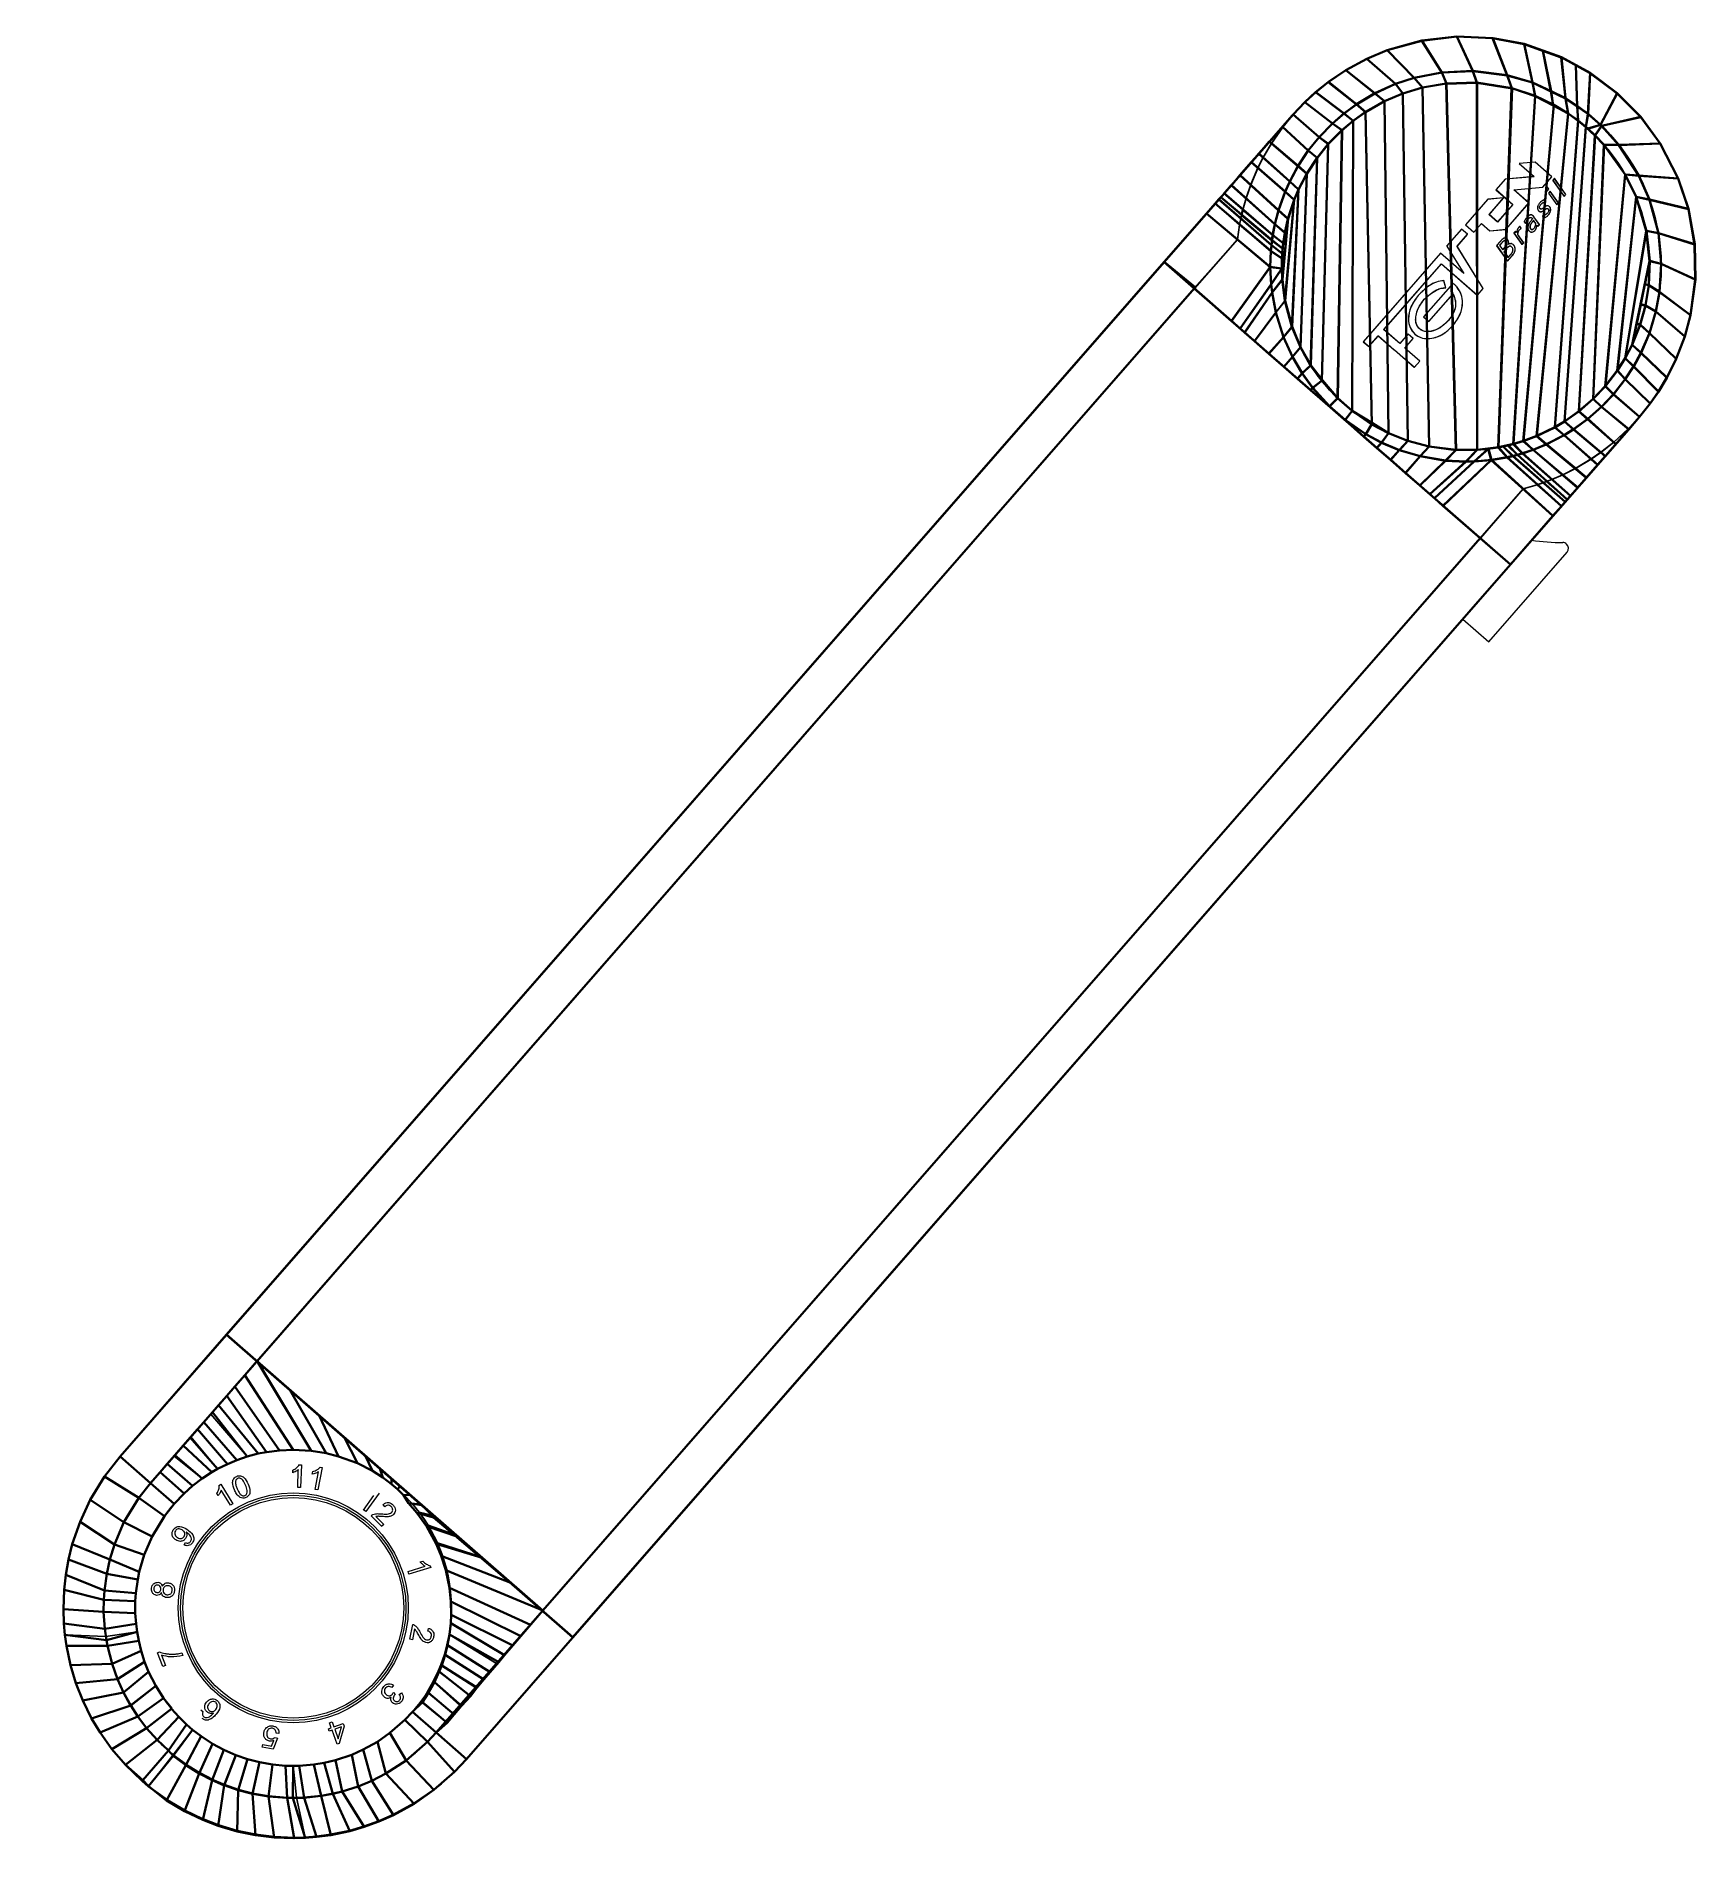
# Model space of a CAD drawing. Header units: millimetres. Extents: x 214.9 to 236.2, y -44.5 to -21.
import ezdxf

# ---------------------------------------------------------------- set-up
doc = ezdxf.new("R2010")
doc.units = ezdxf.units.MM
doc.header["$MEASUREMENT"] = 0
doc.layers.add('Camada 1', color=7, linetype='Continuous')
doc.layers.add('Layer1', color=10, linetype='Continuous', lineweight=35)

msp = doc.modelspace()

# ---------------------------------------------------------------- linework, layer by layer
for p, q in [((232.655, -21.102, 1.802), (233.103, -21.05, 1.802)), ((233.103, -21.05, 2.202), (232.655, -21.102, 2.202)), ((232.656, -21.1), (233.104, -21.049)), ((233.104, -21.049, 0.4), (232.656, -21.1, 0.4)), ((233.103, -21.05, 1.802), (233.307, -21.492, 1.802)), ((233.103, -21.05, 2.202), (233.307, -21.492, 2.202)), ((233.104, -21.049), (233.308, -21.49)), ((233.104, -21.049), (233.563, -21.068)), ((233.104, -21.049), (233.104, -21.049, 0.4)), ((233.563, -21.068, 0.4), (233.104, -21.049, 0.4)), ((233.104, -21.049, 0.4), (233.308, -21.49, 0.4)), ((233.562, -21.069, 1.802), (233.748, -21.547, 1.802)), ((233.562, -21.069, 1.802), (233.966, -21.145, 1.802)), ((233.562, -21.069, 2.202), (233.748, -21.547, 2.202)), ((233.563, -21.068), (233.749, -21.545)), ((233.563, -21.068), (233.967, -21.144)), ((233.563, -21.068), (233.563, -21.068, 0.4)), ((233.967, -21.144, 0.4), (233.563, -21.068, 0.4)), ((233.563, -21.068, 0.4), (233.749, -21.545, 0.4)), ((231.95, -21.335, 1.802), (232.21, -21.225, 1.802)), ((232.21, -21.225, 2.202), (231.95, -21.335, 2.202)), ((231.951, -21.333), (232.212, -21.224)), ((232.212, -21.224, 0.4), (231.951, -21.333, 0.4)), ((232.21, -21.225, 1.802), (232.655, -21.102, 1.802)), ((232.655, -21.102, 2.202), (232.21, -21.225, 2.202)), ((232.21, -21.225, 1.802), (232.558, -21.578, 1.802)), ((232.21, -21.225, 1.802), (232.21, -21.225, 2.202)), ((232.21, -21.225, 2.202), (232.558, -21.578, 2.202)), ((232.212, -21.224), (232.656, -21.1)), ((232.656, -21.1, 0.4), (232.212, -21.224, 0.4)), ((232.212, -21.224), (232.559, -21.577)), ((232.212, -21.224), (232.212, -21.224, 0.4)), ((232.212, -21.224, 0.4), (232.559, -21.577, 0.4)), ((232.655, -21.102, 1.802), (232.912, -21.509, 1.802)), ((232.655, -21.102, 1.802), (232.655, -21.102, 2.202)), ((232.655, -21.102, 2.202), (232.912, -21.509, 2.202)), ((232.656, -21.1), (232.913, -21.508)), ((232.656, -21.1), (232.656, -21.1, 0.4)), ((232.656, -21.1, 0.4), (232.913, -21.508, 0.4)), ((233.966, -21.145, 1.802), (234.071, -21.64, 1.802)), ((233.966, -21.145, 1.802), (234.442, -21.314, 1.802)), ((233.966, -21.145, 1.802), (233.966, -21.145, 2.202)), ((234.442, -21.314, 2.202), (233.966, -21.145, 2.202)), ((233.966, -21.145, 2.202), (234.071, -21.64, 2.202)), ((233.967, -21.144), (234.072, -21.639)), ((233.967, -21.144), (234.443, -21.313)), ((233.967, -21.144), (233.967, -21.144, 0.4)), ((234.443, -21.313, 0.4), (233.967, -21.144, 0.4)), ((233.967, -21.144, 0.4), (234.072, -21.639, 0.4)), ((234.442, -21.314, 1.802), (234.495, -21.841, 1.802)), ((234.442, -21.314, 1.802), (234.812, -21.517, 1.802)), ((234.442, -21.314, 1.802), (234.442, -21.314, 2.202)), ((234.812, -21.517, 2.202), (234.442, -21.314, 2.202)), ((234.442, -21.314, 2.202), (234.495, -21.841, 2.202)), ((234.443, -21.313), (234.496, -21.839)), ((234.443, -21.313), (234.813, -21.515)), ((234.443, -21.313), (234.443, -21.313, 0.4)), ((234.813, -21.515, 0.4), (234.443, -21.313, 0.4)), ((234.443, -21.313, 0.4), (234.496, -21.839, 0.4)), ((231.457, -21.632, 1.802), (231.68, -21.481, 1.802)), ((231.68, -21.481, 2.202), (231.457, -21.632, 2.202)), ((231.458, -21.631), (231.682, -21.48)), ((231.682, -21.48, 0.4), (231.458, -21.631, 0.4)), ((231.68, -21.481, 1.802), (231.95, -21.335, 1.802)), ((231.95, -21.335, 2.202), (231.68, -21.481, 2.202)), ((231.68, -21.481, 1.802), (232.053, -21.777, 1.802)), ((231.68, -21.481, 1.802), (231.68, -21.481, 2.202)), ((231.68, -21.481, 2.202), (232.053, -21.777, 2.202)), ((231.682, -21.48), (231.951, -21.333)), ((231.951, -21.333, 0.4), (231.682, -21.48, 0.4)), ((231.682, -21.48), (232.054, -21.775)), ((231.682, -21.48), (231.682, -21.48, 0.4)), ((231.682, -21.48, 0.4), (232.054, -21.775, 0.4)), ((231.95, -21.335, 1.802), (232.317, -21.657, 1.802)), ((231.95, -21.335, 1.802), (231.95, -21.335, 2.202)), ((231.95, -21.335, 2.202), (232.317, -21.657, 2.202)), ((231.951, -21.333), (232.318, -21.656)), ((231.951, -21.333), (231.951, -21.333, 0.4)), ((231.951, -21.333, 0.4), (232.318, -21.656, 0.4)), ((232.912, -21.509, 1.802), (232.558, -21.578, 1.802)), ((232.558, -21.578, 2.202), (232.912, -21.509, 2.202)), ((232.912, -21.509, 2.182), (232.558, -21.578, 2.182)), ((232.913, -21.508), (232.559, -21.577)), ((232.559, -21.577, 0.4), (232.913, -21.508, 0.4)), ((232.913, -21.508, 0.38), (232.559, -21.577, 0.38)), ((233.307, -21.492, 1.802), (232.912, -21.509, 1.802)), ((232.912, -21.509, 2.202), (233.307, -21.492, 2.202)), ((233.307, -21.492, 2.182), (232.912, -21.509, 2.182)), ((232.912, -21.509, 1.802), (232.912, -21.509, 2.202)), ((232.912, -21.509, 1.802), (232.969, -21.651, 1.802)), ((232.912, -21.509, 1.802), (232.912, -21.509, 2.182)), ((232.912, -21.509, 2.182), (232.969, -21.651, 2.182)), ((233.308, -21.49), (232.913, -21.508)), ((232.913, -21.508, 0.4), (233.308, -21.49, 0.4)), ((233.308, -21.49, 0.38), (232.913, -21.508, 0.38)), ((232.913, -21.508), (232.913, -21.508, 0.4)), ((232.913, -21.508), (232.97, -21.649)), ((232.913, -21.508), (232.913, -21.508, 0.38)), ((232.913, -21.508, 0.38), (232.97, -21.649, 0.38)), ((233.307, -21.492, 1.802), (233.307, -21.492, 2.202)), ((233.748, -21.547, 1.802), (233.307, -21.492, 1.802)), ((233.307, -21.492, 2.202), (233.748, -21.547, 2.202)), ((233.307, -21.492, 1.802), (233.358, -21.641, 1.802)), ((233.307, -21.492, 1.802), (233.307, -21.492, 2.182)), ((233.748, -21.547, 2.182), (233.307, -21.492, 2.182)), ((233.307, -21.492, 2.182), (233.358, -21.641, 2.182)), ((233.308, -21.49), (233.308, -21.49, 0.4)), ((233.749, -21.545), (233.308, -21.49)), ((233.308, -21.49, 0.4), (233.749, -21.545, 0.4)), ((233.308, -21.49), (233.359, -21.64)), ((233.308, -21.49), (233.308, -21.49, 0.38)), ((233.749, -21.545, 0.38), (233.308, -21.49, 0.38)), ((233.308, -21.49, 0.38), (233.359, -21.64, 0.38)), ((233.748, -21.547, 1.802), (233.748, -21.547, 2.202)), ((234.071, -21.64, 1.802), (233.748, -21.547, 1.802)), ((233.748, -21.547, 2.202), (234.071, -21.64, 2.202)), ((233.748, -21.547, 1.802), (233.807, -21.712, 1.802)), ((233.748, -21.547, 1.802), (233.748, -21.547, 2.182)), ((234.071, -21.64, 2.182), (233.748, -21.547, 2.182)), ((233.748, -21.547, 2.182), (233.807, -21.712, 2.182)), ((233.749, -21.545), (233.749, -21.545, 0.4)), ((234.072, -21.639), (233.749, -21.545)), ((233.749, -21.545, 0.4), (234.072, -21.639, 0.4)), ((233.749, -21.545), (233.808, -21.71)), ((233.749, -21.545), (233.749, -21.545, 0.38)), ((234.072, -21.639, 0.38), (233.749, -21.545, 0.38)), ((233.749, -21.545, 0.38), (233.808, -21.71, 0.38)), ((234.783, -22.041, 2.202), (234.812, -21.517, 2.202)), ((234.784, -22.04, 0.4), (234.813, -21.515, 0.4)), ((234.812, -21.517, 1.802), (235.155, -21.776, 1.802)), ((235.155, -21.776, 2.202), (234.812, -21.517, 2.202)), ((234.813, -21.515), (235.157, -21.774)), ((235.157, -21.774, 0.4), (234.813, -21.515, 0.4)), ((231.156, -21.889, 1.802), (231.293, -21.763, 1.802)), ((231.293, -21.763, 2.202), (231.156, -21.889, 2.202)), ((231.157, -21.888), (231.295, -21.762)), ((231.295, -21.762, 0.4), (231.157, -21.888, 0.4)), ((231.293, -21.763, 1.802), (231.457, -21.632, 1.802)), ((231.457, -21.632, 2.202), (231.293, -21.763, 2.202)), ((231.293, -21.763, 1.802), (231.657, -22.035, 1.802)), ((231.293, -21.763, 1.802), (231.293, -21.763, 2.202)), ((231.293, -21.763, 2.202), (231.657, -22.035, 2.202)), ((231.295, -21.762), (231.458, -21.631)), ((231.458, -21.631, 0.4), (231.295, -21.762, 0.4)), ((231.295, -21.762), (231.658, -22.034)), ((231.295, -21.762), (231.295, -21.762, 0.4)), ((231.295, -21.762, 0.4), (231.658, -22.034, 0.4)), ((231.457, -21.632, 1.802), (231.816, -21.919, 1.802)), ((231.457, -21.632, 1.802), (231.457, -21.632, 2.202)), ((231.457, -21.632, 2.202), (231.816, -21.919, 2.202)), ((231.458, -21.631), (231.817, -21.917)), ((231.458, -21.631), (231.458, -21.631, 0.4)), ((231.458, -21.631, 0.4), (231.817, -21.917, 0.4)), ((232.053, -21.777, 1.802), (231.816, -21.919, 1.802)), ((231.816, -21.919, 2.202), (232.053, -21.777, 2.202)), ((232.053, -21.777, 2.182), (231.816, -21.919, 2.182)), ((232.054, -21.775), (231.817, -21.917)), ((231.817, -21.917, 0.4), (232.054, -21.775, 0.4)), ((232.054, -21.775, 0.38), (231.817, -21.917, 0.38)), ((232.317, -21.657, 1.802), (232.053, -21.777, 1.802)), ((232.053, -21.777, 2.202), (232.317, -21.657, 2.202)), ((232.317, -21.657, 2.182), (232.053, -21.777, 2.182)), ((232.053, -21.777, 1.802), (232.053, -21.777, 2.202)), ((232.053, -21.777, 1.802), (232.176, -21.879, 1.802)), ((232.053, -21.777, 1.802), (232.053, -21.777, 2.182)), ((232.053, -21.777, 2.182), (232.176, -21.879, 2.182)), ((232.318, -21.656), (232.054, -21.775)), ((232.054, -21.775, 0.4), (232.318, -21.656, 0.4)), ((232.318, -21.656, 0.38), (232.054, -21.775, 0.38)), ((232.054, -21.775), (232.054, -21.775, 0.4)), ((232.054, -21.775), (232.177, -21.878)), ((232.054, -21.775), (232.054, -21.775, 0.38)), ((232.054, -21.775, 0.38), (232.177, -21.878, 0.38)), ((232.415, -21.778, 1.802), (232.176, -21.879, 1.802)), ((232.176, -21.879, 2.182), (232.411, -21.779, 2.182)), ((232.176, -21.879, 2.202), (232.411, -21.779, 2.202)), ((232.416, -21.776), (232.177, -21.878)), ((232.177, -21.878, 0.38), (232.412, -21.778, 0.38)), ((232.177, -21.878, 0.4), (232.412, -21.778, 0.4)), ((232.558, -21.578, 1.802), (232.317, -21.657, 1.802)), ((232.317, -21.657, 2.202), (232.558, -21.578, 2.202)), ((232.558, -21.578, 2.182), (232.317, -21.657, 2.182)), ((232.317, -21.657, 1.802), (232.317, -21.657, 2.202)), ((232.317, -21.657, 1.802), (232.411, -21.779, 1.802)), ((232.317, -21.657, 1.802), (232.317, -21.657, 2.182)), ((232.317, -21.657, 2.182), (232.411, -21.779, 2.182)), ((232.559, -21.577), (232.318, -21.656)), ((232.318, -21.656, 0.4), (232.559, -21.577, 0.4)), ((232.559, -21.577, 0.38), (232.318, -21.656, 0.38)), ((232.318, -21.656), (232.318, -21.656, 0.4)), ((232.318, -21.656), (232.412, -21.778)), ((232.318, -21.656), (232.318, -21.656, 0.38)), ((232.318, -21.656, 0.38), (232.412, -21.778, 0.38)), ((232.411, -21.779, 2.182), (232.664, -21.703, 2.182)), ((232.411, -21.779, 2.202), (232.664, -21.703, 2.202)), ((232.411, -21.779, 1.802), (232.411, -21.779, 2.182)), ((232.411, -21.779, 1.802), (232.411, -21.779, 2.202)), ((232.411, -21.779, 1.802), (232.411, -21.779, 2.202)), ((232.411, -21.779, 1.802), (232.475, -26.232, 1.802)), ((232.411, -21.779, 2.201), (232.475, -26.232, 2.201)), ((232.412, -21.778, 0.38), (232.665, -21.702, 0.38)), ((232.412, -21.778, 0.4), (232.665, -21.702, 0.4)), ((232.412, -21.778), (232.412, -21.778, 0.38)), ((232.412, -21.778), (232.412, -21.778, 0.4)), ((232.412, -21.778), (232.412, -21.778, 0.4)), ((232.412, -21.778), (232.476, -26.231)), ((232.412, -21.778, 0.4), (232.476, -26.231, 0.4)), ((232.664, -21.703, 1.802), (232.415, -21.778, 1.802)), ((232.665, -21.702), (232.416, -21.776)), ((232.558, -21.578, 1.802), (232.558, -21.578, 2.202)), ((232.558, -21.578, 1.802), (232.664, -21.703, 1.802)), ((232.558, -21.578, 1.802), (232.558, -21.578, 2.182)), ((232.558, -21.578, 2.182), (232.664, -21.703, 2.182)), ((232.559, -21.577), (232.559, -21.577, 0.4)), ((232.559, -21.577), (232.665, -21.702)), ((232.559, -21.577), (232.559, -21.577, 0.38)), ((232.559, -21.577, 0.38), (232.665, -21.702, 0.38)), ((232.969, -21.651, 1.802), (232.664, -21.703, 1.802)), ((232.664, -21.703, 2.182), (232.969, -21.651, 2.182)), ((232.664, -21.703, 2.202), (232.966, -21.653, 2.202)), ((232.664, -21.703, 1.802), (232.664, -21.703, 2.182)), ((232.664, -21.703, 1.802), (232.664, -21.703, 2.202)), ((232.748, -26.304, 1.802), (232.664, -21.703, 1.802)), ((232.748, -26.304, 2.201), (232.664, -21.703, 2.201)), ((232.97, -21.649), (232.665, -21.702)), ((232.665, -21.702, 0.38), (232.97, -21.649, 0.38)), ((232.665, -21.702, 0.4), (232.967, -21.652, 0.4)), ((232.665, -21.702), (232.665, -21.702, 0.38)), ((232.665, -21.702), (232.665, -21.702, 0.4)), ((232.749, -26.303), (232.665, -21.702)), ((232.749, -26.303, 0.4), (232.665, -21.702, 0.4)), ((233.358, -21.641, 1.802), (232.966, -21.651, 1.802)), ((232.966, -21.653, 2.202), (233.358, -21.641, 2.202)), ((232.966, -21.651, 1.802), (233.091, -26.348, 1.802)), ((232.966, -21.651, 2.201), (233.091, -26.348, 2.201)), ((233.359, -21.64), (232.967, -21.65)), ((232.967, -21.652, 0.4), (233.359, -21.64, 0.4)), ((232.967, -21.65), (233.093, -26.346)), ((232.967, -21.65, 0.4), (233.093, -26.346, 0.4)), ((233.358, -21.641, 1.802), (232.969, -21.651, 1.802)), ((232.969, -21.651, 2.182), (233.358, -21.641, 2.182)), ((232.969, -21.651, 1.802), (232.969, -21.651, 2.182)), ((232.969, -21.651, 1.802), (232.969, -21.651, 2.202)), ((233.359, -21.64), (232.97, -21.649)), ((232.97, -21.649, 0.38), (233.359, -21.64, 0.38)), ((232.97, -21.649), (232.97, -21.649, 0.38)), ((232.97, -21.649), (232.97, -21.649, 0.4)), ((233.358, -21.641, 1.802), (233.358, -21.641, 2.182)), ((233.807, -21.712, 1.802), (233.358, -21.641, 1.802)), ((233.358, -21.641, 2.182), (233.807, -21.712, 2.182)), ((233.358, -21.641, 1.802), (233.358, -21.641, 2.182)), ((233.358, -21.641, 1.802), (233.358, -21.641, 2.202)), ((233.365, -26.347, 1.802), (233.358, -21.641, 1.802)), ((233.358, -21.641, 2.202), (233.807, -21.712, 2.202)), ((233.365, -26.347, 2.201), (233.358, -21.641, 2.201)), ((233.359, -21.64), (233.359, -21.64, 0.38)), ((233.808, -21.71), (233.359, -21.64)), ((233.359, -21.64, 0.38), (233.808, -21.71, 0.38)), ((233.359, -21.64), (233.359, -21.64, 0.38)), ((233.359, -21.64), (233.359, -21.64, 0.4)), ((233.366, -26.345), (233.359, -21.64)), ((233.359, -21.64, 0.4), (233.808, -21.71, 0.4)), ((233.366, -26.345, 0.4), (233.359, -21.64, 0.4)), ((233.807, -21.712, 1.802), (233.635, -26.314, 1.802)), ((233.807, -21.712, 2.201), (233.635, -26.314, 2.201)), ((233.808, -21.71), (233.636, -26.313)), ((233.808, -21.71, 0.4), (233.636, -26.313, 0.4)), ((233.807, -21.712, 1.802), (233.807, -21.712, 2.182)), ((234.107, -21.812, 1.802), (233.807, -21.712, 1.802)), ((233.807, -21.712, 2.182), (234.107, -21.812, 2.182)), ((233.807, -21.712, 1.802), (233.807, -21.712, 2.202)), ((233.807, -21.712, 2.202), (234.107, -21.812, 2.202)), ((233.808, -21.71), (233.808, -21.71, 0.38)), ((234.109, -21.81), (233.808, -21.71)), ((233.808, -21.71, 0.38), (234.109, -21.81, 0.38)), ((233.808, -21.71), (233.808, -21.71, 0.4)), ((233.808, -21.71, 0.4), (234.109, -21.81, 0.4)), ((234.071, -21.64, 1.802), (234.071, -21.64, 2.202)), ((234.495, -21.841, 1.802), (234.071, -21.64, 1.802)), ((234.071, -21.64, 2.202), (234.495, -21.841, 2.202)), ((234.071, -21.64, 1.802), (234.107, -21.812, 1.802)), ((234.071, -21.64, 1.802), (234.071, -21.64, 2.182)), ((234.495, -21.841, 2.182), (234.071, -21.64, 2.182)), ((234.071, -21.64, 2.182), (234.107, -21.812, 2.182)), ((234.072, -21.639), (234.072, -21.639, 0.4)), ((234.496, -21.839), (234.072, -21.639)), ((234.072, -21.639, 0.4), (234.496, -21.839, 0.4)), ((234.072, -21.639), (234.109, -21.81)), ((234.072, -21.639), (234.072, -21.639, 0.38)), ((234.496, -21.839, 0.38), (234.072, -21.639, 0.38)), ((234.072, -21.639, 0.38), (234.109, -21.81, 0.38)), ((235.155, -21.776, 1.802), (234.944, -22.181, 1.802)), ((235.155, -21.776, 2.202), (234.944, -22.181, 2.202)), ((235.157, -21.774), (234.945, -22.179)), ((235.157, -21.774, 0.4), (234.945, -22.179, 0.4)), ((235.028, -21.676, 2.202), (235.156, -21.776, 2.202)), ((235.029, -21.675, 0.4), (235.157, -21.774, 0.4)), ((235.155, -21.776, 1.802), (235.155, -21.776, 2.202)), ((235.271, -21.889, 2.202), (235.155, -21.776, 2.202)), ((235.156, -21.776, 1.802), (235.156, -21.776, 2.202)), ((235.156, -21.776, 2.202), (235.459, -22.082, 2.202)), ((235.46, -22.08), (235.157, -21.774)), ((235.157, -21.774), (235.157, -21.774, 0.4)), ((235.157, -21.774, 0.4), (235.46, -22.08, 0.4)), ((235.157, -21.774), (235.272, -21.887)), ((235.157, -21.774), (235.157, -21.774, 0.4)), ((235.272, -21.887, 0.4), (235.157, -21.774, 0.4)), ((231.006, -22.048, 1.803), (231.156, -21.889, 1.802)), ((231.156, -21.889, 2.202), (231.006, -22.048, 2.202)), ((231.007, -22.046, 0.001), (231.157, -21.888)), ((231.157, -21.888, 0.4), (231.007, -22.046, 0.4)), ((231.156, -21.889, 1.802), (231.509, -22.164, 1.802)), ((231.156, -21.889, 1.802), (231.156, -21.889, 2.202)), ((231.156, -21.889, 2.202), (231.509, -22.164, 2.202)), ((231.157, -21.888), (231.51, -22.162)), ((231.157, -21.888), (231.157, -21.888, 0.4)), ((231.157, -21.888, 0.4), (231.51, -22.162, 0.4)), ((231.816, -21.919, 1.802), (231.657, -22.035, 1.802)), ((231.657, -22.035, 2.202), (231.816, -21.919, 2.202)), ((231.816, -21.919, 2.182), (231.657, -22.035, 2.182)), ((231.817, -21.917), (231.658, -22.034)), ((231.658, -22.034, 0.4), (231.817, -21.917, 0.4)), ((231.817, -21.917, 0.38), (231.658, -22.034, 0.38)), ((231.934, -22.017, 1.802), (231.776, -22.129, 1.802)), ((231.776, -22.129, 2.182), (231.934, -22.017, 2.182)), ((231.776, -22.129, 2.202), (231.934, -22.017, 2.202)), ((231.935, -22.015), (231.777, -22.128)), ((231.777, -22.128, 0.38), (231.935, -22.015, 0.38)), ((231.777, -22.128, 0.4), (231.935, -22.015, 0.4)), ((231.816, -21.919, 1.802), (231.816, -21.919, 2.202)), ((231.816, -21.919, 1.802), (231.934, -22.017, 1.802)), ((231.816, -21.919, 1.802), (231.816, -21.919, 2.182)), ((231.816, -21.919, 2.182), (231.934, -22.017, 2.182)), ((231.817, -21.917), (231.817, -21.917, 0.4)), ((231.817, -21.917), (231.935, -22.015)), ((231.817, -21.917), (231.817, -21.917, 0.38)), ((231.817, -21.917, 0.38), (231.935, -22.015, 0.38)), ((232.176, -21.879, 1.802), (231.934, -22.017, 1.802)), ((231.934, -22.017, 2.182), (232.176, -21.879, 2.182)), ((231.934, -22.017, 2.202), (232.176, -21.879, 2.202)), ((231.934, -22.017, 1.802), (231.934, -22.017, 2.182)), ((231.934, -22.017, 1.802), (231.934, -22.017, 2.202)), ((231.934, -22.017, 1.802), (232.013, -26.021, 1.802)), ((231.934, -22.017, 2.201), (232.013, -26.021, 2.201)), ((232.177, -21.878), (231.935, -22.015)), ((231.935, -22.015, 0.38), (232.177, -21.878, 0.38)), ((231.935, -22.015, 0.4), (232.177, -21.878, 0.4)), ((231.935, -22.015), (231.935, -22.015, 0.38)), ((231.935, -22.015), (231.935, -22.015, 0.4)), ((231.935, -22.015), (232.014, -26.019)), ((231.935, -22.015, 0.4), (232.014, -26.019, 0.4)), ((232.176, -21.879, 1.802), (232.176, -21.879, 2.182)), ((232.176, -21.879, 1.802), (232.176, -21.879, 2.202)), ((232.176, -21.879, 1.802), (232.176, -21.879, 2.202)), ((232.227, -26.133, 1.802), (232.176, -21.879, 1.802)), ((232.227, -26.133, 2.201), (232.176, -21.879, 2.201)), ((232.177, -21.878), (232.177, -21.878, 0.38)), ((232.177, -21.878), (232.177, -21.878, 0.4)), ((232.177, -21.878), (232.177, -21.878, 0.4)), ((232.228, -26.132), (232.177, -21.878)), ((232.228, -26.132, 0.4), (232.177, -21.878, 0.4)), ((234.107, -21.812, 1.802), (233.827, -26.272, 1.802)), ((234.107, -21.812, 2.201), (233.827, -26.272, 2.201)), ((234.109, -21.81), (233.828, -26.27)), ((234.109, -21.81, 0.4), (233.828, -26.27, 0.4)), ((233.955, -26.233, 1.802), (234.347, -21.926, 1.802)), ((233.955, -26.233, 2.201), (234.347, -21.926, 2.201)), ((233.957, -26.232), (234.348, -21.924)), ((233.957, -26.232, 0.4), (234.348, -21.924, 0.4)), ((234.107, -21.812, 1.802), (234.107, -21.812, 2.182)), ((234.347, -21.926, 1.802), (234.107, -21.812, 1.802)), ((234.107, -21.812, 2.182), (234.529, -22.036, 2.181)), ((234.107, -21.812, 1.802), (234.107, -21.812, 2.202)), ((234.107, -21.812, 2.202), (234.347, -21.926, 2.202)), ((234.109, -21.81), (234.109, -21.81, 0.38)), ((234.348, -21.924), (234.109, -21.81)), ((234.109, -21.81, 0.38), (234.53, -22.035, 0.379)), ((234.109, -21.81), (234.109, -21.81, 0.4)), ((234.109, -21.81, 0.4), (234.348, -21.924, 0.4)), ((234.347, -21.926, 1.802), (234.347, -21.926, 2.202)), ((234.347, -21.926, 1.802), (234.529, -22.036, 1.802)), ((234.347, -21.926, 2.202), (234.529, -22.036, 2.202)), ((234.348, -21.924), (234.348, -21.924, 0.4)), ((234.348, -21.924), (234.53, -22.035)), ((234.348, -21.924, 0.4), (234.53, -22.035, 0.4)), ((234.495, -21.841, 1.802), (234.495, -21.841, 2.202)), ((234.495, -21.841, 2.202), (234.767, -22.028, 2.202)), ((234.648, -21.939, 1.802), (234.495, -21.841, 1.802)), ((234.495, -21.841, 1.802), (234.529, -22.036, 1.802)), ((234.495, -21.841, 1.802), (234.495, -21.841, 2.182)), ((234.767, -22.028, 2.182), (234.495, -21.841, 2.182)), ((234.495, -21.841, 2.182), (234.529, -22.036, 2.181)), ((234.496, -21.839), (234.496, -21.839, 0.4)), ((234.496, -21.839, 0.4), (234.768, -22.026, 0.4)), ((234.649, -21.938), (234.496, -21.839)), ((234.496, -21.839), (234.53, -22.035)), ((234.496, -21.839), (234.496, -21.839, 0.38)), ((234.768, -22.026, 0.38), (234.496, -21.839, 0.38)), ((234.496, -21.839, 0.38), (234.53, -22.035, 0.379)), ((234.648, -21.939, 1.802), (234.645, -21.944, 2.202)), ((234.645, -21.943, 2.181), (234.657, -22.128, 2.185)), ((234.649, -21.938), (234.646, -21.942, 0.4)), ((234.646, -21.942, 0.38), (234.658, -22.127, 0.383)), ((234.648, -21.939, 1.802), (234.657, -22.128, 1.802)), ((234.648, -21.939, 1.802), (234.767, -22.028, 1.802)), ((234.649, -21.938), (234.658, -22.127)), ((234.649, -21.938), (234.768, -22.026)), ((231.006, -22.048, 1.802), (229.352, -23.941, 1.802)), ((231.006, -22.048, 1.802), (229.352, -23.941, 1.802)), ((229.352, -23.941, 1.802), (230.996, -22.058, 1.802)), ((231.007, -22.046), (229.353, -23.939)), ((231.007, -22.046), (229.353, -23.939)), ((229.353, -23.939), (230.998, -22.057)), ((230.868, -22.206, 1.802), (230.702, -22.396, 1.802)), ((230.868, -22.206, 2.202), (230.702, -22.396, 2.202)), ((230.868, -22.206, 1.802), (230.702, -22.396, 1.802)), ((230.868, -22.206, 2.202), (230.702, -22.396, 2.202)), ((230.869, -22.205), (230.703, -22.394)), ((230.869, -22.205, 0.4), (230.703, -22.394, 0.4)), ((230.869, -22.205), (230.703, -22.394)), ((230.869, -22.205, 0.4), (230.703, -22.394, 0.4)), ((230.873, -22.211, 1.802), (230.728, -22.418, 1.802)), ((230.728, -22.418, 2.202), (230.873, -22.211, 2.202)), ((230.873, -22.211, 1.802), (230.728, -22.418, 1.802)), ((230.728, -22.418, 2.202), (230.873, -22.211, 2.202)), ((230.874, -22.209), (230.729, -22.417)), ((230.729, -22.417, 0.4), (230.874, -22.209, 0.4)), ((230.874, -22.209), (230.729, -22.417)), ((230.729, -22.417, 0.4), (230.874, -22.209, 0.4)), ((230.868, -22.206, 2.202), (231.006, -22.048, 2.202)), ((230.868, -22.206, 2.202), (231.006, -22.048, 2.202)), ((230.873, -22.211, 1.802), (230.868, -22.206, 1.802)), ((230.868, -22.206, 1.802), (230.868, -22.206, 2.202)), ((230.873, -22.211, 2.202), (230.868, -22.206, 2.202)), ((230.873, -22.211, 1.802), (230.868, -22.206, 1.802)), ((230.868, -22.206, 1.802), (230.868, -22.206, 2.202)), ((230.873, -22.211, 2.202), (230.868, -22.206, 2.202)), ((230.869, -22.205, 0.4), (231.007, -22.046, 0.4)), ((230.869, -22.205, 0.4), (231.007, -22.046, 0.4)), ((230.874, -22.209), (230.869, -22.205)), ((230.869, -22.205), (230.869, -22.205, 0.4)), ((230.874, -22.209, 0.4), (230.869, -22.205, 0.4)), ((230.874, -22.209), (230.869, -22.205)), ((230.869, -22.205), (230.869, -22.205, 0.4)), ((230.874, -22.209, 0.4), (230.869, -22.205, 0.4)), ((231.006, -22.048, 1.802), (230.873, -22.211, 1.802)), ((230.873, -22.211, 2.202), (231.006, -22.048, 2.202)), ((231.006, -22.048, 1.802), (230.873, -22.211, 1.802)), ((230.873, -22.211, 2.202), (231.006, -22.048, 2.202)), ((230.873, -22.211, 1.802), (230.873, -22.211, 2.202)), ((230.873, -22.211, 1.802), (230.873, -22.211, 2.202)), ((230.873, -22.211, 1.802), (231.2, -22.511, 1.802)), ((231.2, -22.511, 2.202), (230.873, -22.211, 2.202)), ((231.007, -22.046), (230.874, -22.209)), ((230.874, -22.209, 0.4), (231.007, -22.046, 0.4)), ((231.007, -22.046), (230.874, -22.209)), ((230.874, -22.209, 0.4), (231.007, -22.046, 0.4)), ((230.874, -22.209), (230.874, -22.209, 0.4)), ((230.874, -22.209), (230.874, -22.209, 0.4)), ((230.874, -22.209), (231.201, -22.509)), ((231.201, -22.509, 0.4), (230.874, -22.209, 0.4)), ((231.006, -22.048, 1.802), (231.006, -22.048, 2.202)), ((231.006, -22.048, 1.802), (231.006, -22.048, 2.202)), ((231.006, -22.048, 1.802), (231.338, -22.34, 1.802)), ((231.006, -22.048, 2.202), (231.338, -22.34, 2.202)), ((231.007, -22.046), (231.007, -22.046, 0.4)), ((231.007, -22.046), (231.007, -22.046, 0.4)), ((231.007, -22.046, 0.001), (231.339, -22.338)), ((231.007, -22.046, 0.4), (231.339, -22.338, 0.4)), ((231.338, -22.34, 2.202), (231.509, -22.164, 2.202)), ((231.509, -22.164, 1.802), (231.338, -22.34, 1.802)), ((231.509, -22.164, 2.182), (231.338, -22.34, 2.182)), ((231.339, -22.338, 0.4), (231.51, -22.162, 0.4)), ((231.51, -22.162), (231.339, -22.338)), ((231.51, -22.162, 0.38), (231.339, -22.338, 0.38)), ((231.632, -22.25, 1.802), (231.456, -22.428, 1.802)), ((231.456, -22.428, 2.182), (231.632, -22.25, 2.182)), ((231.456, -22.428, 2.202), (231.632, -22.25, 2.202)), ((231.633, -22.249), (231.458, -22.426)), ((231.458, -22.426, 0.38), (231.633, -22.249, 0.38)), ((231.458, -22.426, 0.4), (231.633, -22.249, 0.4)), ((231.657, -22.035, 1.802), (231.509, -22.164, 1.802)), ((231.509, -22.164, 2.202), (231.657, -22.035, 2.202)), ((231.657, -22.035, 2.182), (231.509, -22.164, 2.182)), ((231.509, -22.164, 1.802), (231.509, -22.164, 2.202)), ((231.509, -22.164, 1.802), (231.632, -22.25, 1.802)), ((231.509, -22.164, 1.802), (231.509, -22.164, 2.182)), ((231.509, -22.164, 2.182), (231.632, -22.25, 2.182)), ((231.658, -22.034), (231.51, -22.162)), ((231.51, -22.162, 0.4), (231.658, -22.034, 0.4)), ((231.658, -22.034, 0.38), (231.51, -22.162, 0.38)), ((231.51, -22.162), (231.51, -22.162, 0.4)), ((231.51, -22.162), (231.633, -22.249)), ((231.51, -22.162), (231.51, -22.162, 0.38)), ((231.51, -22.162, 0.38), (231.633, -22.249, 0.38)), ((231.632, -22.25, 1.802), (231.576, -25.685, 1.802)), ((231.632, -22.25, 2.201), (231.576, -25.685, 2.201)), ((231.633, -22.249), (231.577, -25.684)), ((231.633, -22.249, 0.4), (231.577, -25.684, 0.4)), ((231.776, -22.129, 1.802), (231.632, -22.25, 1.802)), ((231.632, -22.25, 2.182), (231.776, -22.129, 2.182)), ((231.632, -22.25, 2.202), (231.776, -22.129, 2.202)), ((231.632, -22.25, 1.802), (231.632, -22.25, 2.182)), ((231.632, -22.25, 1.802), (231.632, -22.25, 2.202)), ((231.777, -22.128), (231.633, -22.249)), ((231.633, -22.249, 0.38), (231.777, -22.128, 0.38)), ((231.633, -22.249, 0.4), (231.777, -22.128, 0.4)), ((231.633, -22.249), (231.633, -22.249, 0.38)), ((231.633, -22.249), (231.633, -22.249, 0.4)), ((231.657, -22.035, 1.802), (231.657, -22.035, 2.202)), ((231.657, -22.035, 1.802), (231.776, -22.129, 1.802)), ((231.657, -22.035, 1.802), (231.657, -22.035, 2.182)), ((231.657, -22.035, 2.182), (231.776, -22.129, 2.182)), ((231.658, -22.034), (231.658, -22.034, 0.4)), ((231.658, -22.034), (231.777, -22.128)), ((231.658, -22.034), (231.658, -22.034, 0.38)), ((231.658, -22.034, 0.38), (231.777, -22.128, 0.38)), ((231.762, -25.848, 1.802), (231.776, -22.129, 1.802)), ((231.762, -25.848, 2.201), (231.776, -22.129, 2.201)), ((231.763, -25.847), (231.777, -22.128)), ((231.763, -25.847, 0.4), (231.777, -22.128, 0.4)), ((231.776, -22.129, 1.802), (231.776, -22.129, 2.182)), ((231.776, -22.129, 1.802), (231.776, -22.129, 2.202)), ((231.777, -22.128), (231.777, -22.128, 0.38)), ((231.777, -22.128), (231.777, -22.128, 0.4)), ((234.529, -22.036, 1.802), (234.126, -26.17, 1.802)), ((234.529, -22.036, 2.201), (234.126, -26.17, 2.201)), ((234.53, -22.035), (234.127, -26.168)), ((234.53, -22.035, 0.4), (234.127, -26.168, 0.4)), ((234.657, -22.128, 1.802), (234.357, -26.058, 1.802)), ((234.657, -22.128, 2.201), (234.357, -26.058, 2.201)), ((234.658, -22.127), (234.358, -26.056)), ((234.658, -22.127, 0.4), (234.358, -26.056, 0.4)), ((234.481, -25.984, 1.802), (234.755, -22.209, 1.802)), ((234.481, -25.984, 2.201), (234.755, -22.209, 2.201)), ((234.482, -25.983), (234.756, -22.207)), ((234.482, -25.983, 0.4), (234.756, -22.207, 0.4)), ((234.529, -22.036, 1.802), (234.529, -22.036, 2.182)), ((234.529, -22.036, 1.802), (234.657, -22.128, 1.802)), ((234.529, -22.036, 2.181), (234.755, -22.209, 2.182)), ((234.529, -22.036, 1.802), (234.529, -22.036, 2.202)), ((234.529, -22.036, 2.202), (234.657, -22.128, 2.202)), ((234.53, -22.035), (234.53, -22.035, 0.38)), ((234.53, -22.035), (234.658, -22.127)), ((234.53, -22.035, 0.379), (234.756, -22.207, 0.38)), ((234.53, -22.035), (234.53, -22.035, 0.4)), ((234.53, -22.035, 0.4), (234.658, -22.127, 0.4)), ((234.657, -22.128, 1.802), (234.657, -22.128, 2.176)), ((234.657, -22.128, 1.802), (234.78, -22.231, 1.802)), ((234.657, -22.128, 1.802), (234.657, -22.128, 2.202)), ((234.657, -22.128, 2.202), (234.755, -22.209, 2.202)), ((234.658, -22.127), (234.658, -22.127, 0.374)), ((234.658, -22.127), (234.782, -22.229)), ((234.658, -22.127), (234.658, -22.127, 0.4)), ((234.658, -22.127, 0.4), (234.756, -22.207, 0.4)), ((234.783, -22.04, 1.802), (234.755, -22.209, 1.802)), ((234.783, -22.04, 2.182), (234.755, -22.209, 2.182)), ((234.755, -22.209, 1.802), (234.755, -22.209, 2.182)), ((234.873, -22.317, 1.802), (234.755, -22.209, 1.802)), ((234.755, -22.209, 2.182), (234.873, -22.317, 2.182)), ((234.755, -22.209, 1.802), (234.755, -22.209, 2.202)), ((234.873, -22.317, 2.202), (234.755, -22.209, 2.202)), ((234.784, -22.039), (234.756, -22.207)), ((234.784, -22.039, 0.38), (234.756, -22.207, 0.38)), ((234.756, -22.207), (234.756, -22.207, 0.38)), ((234.874, -22.316), (234.756, -22.207)), ((234.756, -22.207, 0.38), (234.874, -22.316, 0.38)), ((234.756, -22.207), (234.756, -22.207, 0.4)), ((234.874, -22.316, 0.4), (234.756, -22.207, 0.4)), ((234.944, -22.181, 2.202), (234.767, -22.028, 2.202)), ((234.944, -22.181, 1.802), (234.767, -22.028, 1.802)), ((234.944, -22.181, 2.182), (234.767, -22.028, 2.182)), ((234.945, -22.179, 0.4), (234.768, -22.026, 0.4)), ((234.945, -22.179), (234.768, -22.026)), ((234.945, -22.179, 0.38), (234.768, -22.026, 0.38)), ((234.944, -22.181, 2.182), (234.78, -22.231, 2.182)), ((234.945, -22.179, 0.38), (234.782, -22.229, 0.38)), ((234.783, -22.04, 1.802), (234.783, -22.04, 2.202)), ((234.783, -22.04, 1.802), (234.783, -22.04, 2.182)), ((234.784, -22.039), (234.784, -22.039, 0.4)), ((234.784, -22.039), (234.784, -22.039, 0.38)), ((234.958, -22.195, 1.802), (234.873, -22.317, 1.802)), ((234.958, -22.195, 2.182), (234.873, -22.317, 2.182)), ((234.96, -22.193), (234.874, -22.316)), ((234.96, -22.193, 0.38), (234.874, -22.316, 0.38)), ((234.944, -22.181, 1.802), (234.944, -22.181, 2.202)), ((234.958, -22.195, 1.802), (234.944, -22.181, 1.802)), ((234.944, -22.181, 1.802), (234.944, -22.181, 2.182)), ((234.944, -22.181, 2.202), (234.958, -22.195, 2.202)), ((234.944, -22.181, 2.182), (234.958, -22.195, 2.182)), ((234.945, -22.179), (234.945, -22.179, 0.4)), ((234.959, -22.194), (234.945, -22.179)), ((234.945, -22.179), (234.945, -22.179, 0.38)), ((234.945, -22.179, 0.4), (234.96, -22.193, 0.4)), ((234.945, -22.179, 0.38), (234.96, -22.193, 0.38)), ((235.459, -22.082, 1.802), (234.958, -22.195, 1.802)), ((234.958, -22.195, 2.202), (235.459, -22.082, 2.202)), ((234.958, -22.195, 1.802), (234.958, -22.195, 2.202)), ((235.18, -22.439, 2.202), (234.958, -22.195, 2.202)), ((234.958, -22.195, 1.802), (235.18, -22.439, 1.802)), ((234.958, -22.195, 1.802), (234.958, -22.195, 2.182)), ((234.958, -22.195, 2.182), (235.18, -22.439, 2.182)), ((235.46, -22.08), (234.96, -22.193)), ((234.96, -22.193, 0.4), (235.46, -22.08, 0.4)), ((234.96, -22.193), (234.96, -22.193, 0.4)), ((235.181, -22.438, 0.4), (234.96, -22.193, 0.4)), ((234.96, -22.193), (235.181, -22.438)), ((234.96, -22.193), (234.96, -22.193, 0.38)), ((234.96, -22.193, 0.38), (235.181, -22.438, 0.38)), ((235.71, -22.419), (235.46, -22.08)), ((235.46, -22.08), (235.46, -22.08, 0.4)), ((235.46, -22.08, 0.4), (235.71, -22.419, 0.4)), ((230.702, -22.396, 2.202), (230.567, -22.55, 2.202)), ((230.702, -22.396, 2.202), (230.567, -22.55, 2.202)), ((230.703, -22.394, 0.4), (230.568, -22.549, 0.4)), ((230.703, -22.394, 0.4), (230.568, -22.549, 0.4)), ((230.623, -22.599, 1.802), (230.728, -22.418, 1.802)), ((230.728, -22.418, 2.202), (230.623, -22.599, 2.202)), ((230.623, -22.599, 1.802), (230.728, -22.418, 1.802)), ((230.728, -22.418, 2.202), (230.623, -22.599, 2.202)), ((230.624, -22.597), (230.729, -22.417)), ((230.729, -22.417, 0.4), (230.624, -22.597, 0.4)), ((230.624, -22.597), (230.729, -22.417)), ((230.729, -22.417, 0.4), (230.624, -22.597, 0.4)), ((230.728, -22.418, 1.802), (230.702, -22.396, 1.802)), ((230.702, -22.396, 1.802), (230.702, -22.396, 2.202)), ((230.702, -22.396, 2.202), (230.728, -22.418, 2.202)), ((230.728, -22.418, 1.802), (230.702, -22.396, 1.802)), ((230.702, -22.396, 1.802), (230.702, -22.396, 2.202)), ((230.702, -22.396, 2.202), (230.728, -22.418, 2.202)), ((230.729, -22.417), (230.703, -22.394)), ((230.703, -22.394), (230.703, -22.394, 0.4)), ((230.703, -22.394, 0.4), (230.729, -22.417, 0.4)), ((230.729, -22.417), (230.703, -22.394)), ((230.703, -22.394), (230.703, -22.394, 0.4)), ((230.703, -22.394, 0.4), (230.729, -22.417, 0.4)), ((230.728, -22.418, 1.802), (230.728, -22.418, 2.202)), ((230.728, -22.418, 1.802), (230.728, -22.418, 2.202)), ((230.728, -22.418, 1.802), (231.068, -22.71, 1.802)), ((230.728, -22.418, 2.202), (231.068, -22.71, 2.202)), ((230.729, -22.417), (230.729, -22.417, 0.4)), ((230.729, -22.417), (230.729, -22.417, 0.4)), ((230.729, -22.417), (231.069, -22.708)), ((230.729, -22.417, 0.4), (231.069, -22.708, 0.4)), ((231.338, -22.34, 1.802), (231.2, -22.511, 1.802)), ((231.338, -22.34, 2.202), (231.2, -22.511, 2.202)), ((231.338, -22.34, 2.182), (231.2, -22.511, 2.182)), ((231.339, -22.338), (231.201, -22.509)), ((231.339, -22.338, 0.4), (231.201, -22.509, 0.4)), ((231.339, -22.338, 0.38), (231.201, -22.509, 0.38)), ((231.456, -22.428, 1.802), (231.314, -22.604, 1.802)), ((231.314, -22.604, 2.202), (231.456, -22.428, 2.202)), ((231.314, -22.604, 2.182), (231.456, -22.429, 2.182)), ((231.458, -22.426), (231.315, -22.603)), ((231.315, -22.603, 0.4), (231.458, -22.426, 0.4)), ((231.315, -22.603, 0.38), (231.457, -22.427, 0.38)), ((231.338, -22.34, 1.802), (231.338, -22.34, 2.202)), ((231.338, -22.34, 1.802), (231.456, -22.428, 1.802)), ((231.338, -22.34, 1.802), (231.338, -22.34, 2.182)), ((231.338, -22.34, 2.182), (231.456, -22.428, 2.182)), ((231.339, -22.338), (231.339, -22.338, 0.4)), ((231.339, -22.338), (231.458, -22.426)), ((231.339, -22.338), (231.339, -22.338, 0.38)), ((231.339, -22.338, 0.38), (231.458, -22.426, 0.38)), ((231.372, -25.46, 1.802), (231.456, -22.428, 1.802)), ((231.372, -25.46, 2.201), (231.456, -22.428, 2.201)), ((231.373, -25.459), (231.458, -22.426)), ((231.373, -25.459, 0.4), (231.458, -22.426, 0.4)), ((231.456, -22.428, 1.802), (231.456, -22.428, 2.182)), ((231.456, -22.428, 1.802), (231.456, -22.428, 2.202)), ((231.458, -22.426), (231.458, -22.426, 0.38)), ((231.458, -22.426), (231.458, -22.426, 0.4)), ((234.667, -25.853, 1.802), (234.873, -22.317, 1.802)), ((234.667, -25.853, 2.201), (234.873, -22.317, 2.202)), ((234.668, -25.852), (234.874, -22.316, 0)), ((234.668, -25.852, 0.4), (234.874, -22.316, 0.4)), ((234.987, -22.438, 1.802), (234.851, -25.694, 1.802)), ((234.987, -22.438, 2.201), (234.851, -25.694, 2.201)), ((234.989, -22.437), (234.852, -25.692)), ((234.989, -22.437, 0.4), (234.852, -25.692, 0.4)), ((234.873, -22.317, 1.802), (234.873, -22.317, 2.182)), ((234.987, -22.438, 1.802), (234.873, -22.317, 1.802)), ((234.873, -22.317, 2.182), (234.987, -22.438, 2.182)), ((234.873, -22.317, 1.802), (234.873, -22.317, 2.202)), ((234.987, -22.438, 2.202), (234.873, -22.317, 2.202)), ((234.874, -22.316), (234.874, -22.316, 0.38)), ((234.989, -22.437), (234.874, -22.316)), ((234.874, -22.316, 0.38), (234.989, -22.437, 0.38)), ((234.874, -22.316), (234.874, -22.316, 0.4)), ((234.989, -22.437, 0.4), (234.874, -22.316, 0.4)), ((235.18, -22.439, 1.802), (234.987, -22.438, 1.802)), ((234.987, -22.438, 1.802), (234.987, -22.438, 2.182)), ((234.987, -22.438, 1.802), (235.261, -22.819, 1.802)), ((235.18, -22.439, 2.182), (234.987, -22.438, 2.182)), ((235.261, -22.819, 2.182), (234.987, -22.438, 2.182)), ((234.987, -22.438, 1.802), (234.987, -22.438, 2.202)), ((234.987, -22.438, 2.202), (235.261, -22.819, 2.202)), ((235.181, -22.438), (234.989, -22.437)), ((234.989, -22.437), (234.989, -22.437, 0.38)), ((234.989, -22.437), (235.262, -22.818)), ((235.181, -22.438, 0.38), (234.989, -22.437, 0.38)), ((235.262, -22.818, 0.38), (234.989, -22.437, 0.38)), ((234.989, -22.437), (234.989, -22.437, 0.4)), ((234.989, -22.437, 0.4), (235.262, -22.818, 0.4)), ((235.709, -22.421, 1.802), (235.18, -22.439, 1.802)), ((235.709, -22.421, 2.202), (235.18, -22.439, 2.202)), ((235.18, -22.439, 1.802), (235.18, -22.439, 2.202)), ((235.18, -22.439, 1.802), (235.436, -22.832, 1.802)), ((235.436, -22.832, 2.202), (235.18, -22.439, 2.202)), ((235.18, -22.439, 1.802), (235.18, -22.439, 2.182)), ((235.18, -22.439, 2.182), (235.436, -22.832, 2.182)), ((235.71, -22.419), (235.181, -22.438)), ((235.71, -22.419, 0.4), (235.181, -22.438, 0.4)), ((235.181, -22.438), (235.181, -22.438, 0.4)), ((235.181, -22.438), (235.437, -22.831)), ((235.437, -22.831, 0.4), (235.181, -22.438, 0.4)), ((235.181, -22.438), (235.181, -22.438, 0.38)), ((235.181, -22.438, 0.38), (235.437, -22.831, 0.38)), ((235.94, -22.87, 1.802), (235.709, -22.421, 1.802)), ((235.709, -22.421, 2.202), (235.94, -22.87, 2.202)), ((235.941, -22.868), (235.71, -22.419)), ((235.71, -22.419), (235.71, -22.419, 0.4)), ((235.71, -22.419, 0.4), (235.941, -22.868, 0.4)), ((230.47, -22.661, 2.202), (230.325, -22.827, 2.202)), ((230.47, -22.661, 2.202), (230.325, -22.827, 2.202)), ((230.471, -22.66, 0.4), (230.326, -22.825, 0.4)), ((230.471, -22.66, 0.4), (230.326, -22.825, 0.4)), ((230.567, -22.55, 2.202), (230.47, -22.661, 2.202)), ((230.567, -22.55, 2.202), (230.47, -22.661, 2.202)), ((230.554, -22.734, 1.802), (230.47, -22.661, 1.802)), ((230.47, -22.661, 1.802), (230.47, -22.661, 2.202)), ((230.554, -22.734, 2.202), (230.47, -22.661, 2.202)), ((230.554, -22.734, 1.802), (230.47, -22.661, 1.802)), ((230.47, -22.661, 1.802), (230.47, -22.661, 2.202)), ((230.554, -22.734, 2.202), (230.47, -22.661, 2.202)), ((230.568, -22.549, 0.4), (230.471, -22.66, 0.4)), ((230.568, -22.549, 0.4), (230.471, -22.66, 0.4)), ((230.555, -22.733), (230.471, -22.66)), ((230.471, -22.66), (230.471, -22.66, 0.4)), ((230.555, -22.733, 0.4), (230.471, -22.66, 0.4)), ((230.555, -22.733), (230.471, -22.66)), ((230.471, -22.66), (230.471, -22.66, 0.4)), ((230.555, -22.733, 0.4), (230.471, -22.66, 0.4)), ((230.554, -22.734, 1.802), (230.623, -22.599, 1.802)), ((230.623, -22.599, 2.202), (230.554, -22.734, 2.202)), ((230.554, -22.734, 1.802), (230.623, -22.599, 1.802)), ((230.623, -22.599, 2.202), (230.554, -22.734, 2.202)), ((230.555, -22.733), (230.624, -22.597)), ((230.624, -22.597, 0.4), (230.555, -22.733, 0.4)), ((230.555, -22.733), (230.624, -22.597)), ((230.624, -22.597, 0.4), (230.555, -22.733, 0.4)), ((230.623, -22.599, 1.802), (230.567, -22.55, 1.802)), ((230.567, -22.55, 1.802), (230.567, -22.55, 2.202)), ((230.623, -22.599, 2.202), (230.567, -22.55, 2.202)), ((230.623, -22.599, 1.802), (230.567, -22.55, 1.802)), ((230.567, -22.55, 1.802), (230.567, -22.55, 2.202)), ((230.623, -22.599, 2.202), (230.567, -22.55, 2.202)), ((230.624, -22.597), (230.568, -22.549)), ((230.568, -22.549), (230.568, -22.549, 0.4)), ((230.624, -22.597, 0.4), (230.568, -22.549, 0.4)), ((230.624, -22.597), (230.568, -22.549)), ((230.568, -22.549), (230.568, -22.549, 0.4)), ((230.624, -22.597, 0.4), (230.568, -22.549, 0.4)), ((230.623, -22.599, 1.802), (230.623, -22.599, 2.202)), ((230.623, -22.599, 1.802), (230.623, -22.599, 2.202)), ((230.623, -22.599, 1.802), (230.962, -22.907, 1.802)), ((230.623, -22.599, 2.202), (230.962, -22.907, 2.202)), ((230.624, -22.597), (230.624, -22.597, 0.4)), ((230.624, -22.597), (230.624, -22.597, 0.4)), ((230.624, -22.597), (230.963, -22.905)), ((230.624, -22.597, 0.4), (230.963, -22.905, 0.4)), ((231.068, -22.71, 1.802), (230.962, -22.907, 1.802)), ((230.962, -22.907, 2.202), (231.068, -22.71, 2.202)), ((231.068, -22.71, 2.182), (230.962, -22.907, 2.182)), ((231.069, -22.708), (230.963, -22.905)), ((230.963, -22.905, 0.4), (231.069, -22.708, 0.4)), ((231.069, -22.708, 0.38), (230.963, -22.905, 0.38)), ((231.2, -22.511, 1.802), (231.068, -22.71, 1.802)), ((231.068, -22.71, 2.202), (231.2, -22.511, 2.202)), ((231.2, -22.511, 2.182), (231.068, -22.71, 2.182)), ((231.068, -22.71, 1.802), (231.068, -22.71, 2.202)), ((231.068, -22.71, 1.802), (231.181, -22.808, 1.802)), ((231.068, -22.71, 1.802), (231.068, -22.71, 2.182)), ((231.068, -22.71, 2.182), (231.181, -22.808, 2.182)), ((231.201, -22.509), (231.069, -22.708)), ((231.069, -22.708, 0.4), (231.201, -22.509, 0.4)), ((231.201, -22.509, 0.38), (231.069, -22.708, 0.38)), ((231.069, -22.708), (231.069, -22.708, 0.4)), ((231.069, -22.708), (231.182, -22.806)), ((231.069, -22.708), (231.069, -22.708, 0.38)), ((231.069, -22.708, 0.38), (231.182, -22.806, 0.38)), ((231.314, -22.604, 1.802), (231.181, -22.808, 1.802)), ((231.181, -22.808, 2.182), (231.314, -22.604, 2.182)), ((231.181, -22.808, 2.202), (231.314, -22.604, 2.202)), ((231.315, -22.603), (231.182, -22.806)), ((231.182, -22.806, 0.38), (231.315, -22.603, 0.38)), ((231.182, -22.807, 0.4), (231.315, -22.603, 0.4)), ((231.2, -22.511, 1.802), (231.2, -22.511, 2.202)), ((231.2, -22.511, 1.802), (231.314, -22.604, 1.802)), ((231.2, -22.511, 1.802), (231.2, -22.511, 2.182)), ((231.2, -22.511, 2.182), (231.314, -22.604, 2.182)), ((231.201, -22.509), (231.201, -22.509, 0.4)), ((231.201, -22.509), (231.315, -22.603)), ((231.201, -22.509), (231.201, -22.509, 0.38)), ((231.201, -22.509, 0.38), (231.315, -22.603, 0.38)), ((231.313, -22.606, 1.802), (231.23, -25.263, 1.802)), ((231.313, -22.606, 2.201), (231.23, -25.263, 2.201)), ((231.314, -22.605), (231.232, -25.262)), ((231.314, -22.605, 0.4), (231.232, -25.262, 0.4)), ((231.314, -22.604, 1.802), (231.314, -22.604, 2.182)), ((231.314, -22.604, 1.802), (231.314, -22.604, 2.202)), ((231.315, -22.603), (231.315, -22.603, 0.38)), ((231.315, -22.603), (231.315, -22.603, 0.4)), ((230.214, -22.954, 2.202), (230.122, -23.06, 2.202)), ((230.214, -22.955, 2.202), (230.122, -23.06, 2.202)), ((230.215, -22.953, 0.4), (230.123, -23.058, 0.4)), ((230.215, -22.953, 0.4), (230.123, -23.058, 0.4)), ((230.325, -22.827, 2.202), (230.214, -22.954, 2.202)), ((230.325, -22.827, 2.202), (230.214, -22.955, 2.202)), ((230.404, -23.12, 1.802), (230.214, -22.954, 1.802)), ((230.214, -22.954, 1.802), (230.214, -22.954, 2.202)), ((230.404, -23.12, 2.202), (230.214, -22.954, 2.202)), ((230.404, -23.12, 1.802), (230.214, -22.955, 1.802)), ((230.214, -22.955, 1.802), (230.214, -22.955, 2.202)), ((230.404, -23.12, 2.202), (230.214, -22.955, 2.202)), ((230.326, -22.825, 0.4), (230.215, -22.953, 0.4)), ((230.326, -22.825, 0.4), (230.215, -22.953, 0.4)), ((230.405, -23.119), (230.215, -22.953)), ((230.215, -22.953), (230.215, -22.953, 0.4)), ((230.405, -23.119, 0.4), (230.215, -22.953, 0.4)), ((230.405, -23.119), (230.215, -22.953)), ((230.215, -22.953), (230.215, -22.953, 0.4)), ((230.405, -23.119, 0.4), (230.215, -22.953, 0.4)), ((230.463, -22.947, 1.802), (230.325, -22.827, 1.802)), ((230.325, -22.827, 1.802), (230.325, -22.827, 2.202)), ((230.463, -22.947, 2.202), (230.325, -22.827, 2.202)), ((230.463, -22.948, 1.802), (230.325, -22.827, 1.802)), ((230.325, -22.827, 1.802), (230.325, -22.827, 2.202)), ((230.463, -22.948, 2.202), (230.325, -22.827, 2.202)), ((230.465, -22.946), (230.326, -22.825)), ((230.326, -22.825), (230.326, -22.825, 0.4)), ((230.465, -22.946, 0.4), (230.326, -22.825, 0.4)), ((230.465, -22.946), (230.326, -22.825)), ((230.326, -22.825), (230.326, -22.825, 0.4)), ((230.465, -22.946, 0.4), (230.326, -22.825, 0.4)), ((230.404, -23.12, 1.802), (230.463, -22.947, 1.802)), ((230.463, -22.947, 2.202), (230.404, -23.12, 2.202)), ((230.404, -23.12, 1.802), (230.463, -22.948, 1.802)), ((230.463, -22.948, 2.202), (230.404, -23.12, 2.202)), ((230.405, -23.119), (230.465, -22.946)), ((230.465, -22.946, 0.4), (230.405, -23.119, 0.4)), ((230.405, -23.119), (230.465, -22.946)), ((230.465, -22.946, 0.4), (230.405, -23.119, 0.4)), ((230.463, -22.947, 1.802), (230.554, -22.734, 1.802)), ((230.554, -22.734, 2.202), (230.463, -22.947, 2.202)), ((230.463, -22.948, 1.802), (230.554, -22.734, 1.802)), ((230.554, -22.734, 2.202), (230.463, -22.948, 2.202)), ((230.463, -22.947, 1.802), (230.463, -22.947, 2.202)), ((230.463, -22.948, 1.802), (230.463, -22.948, 2.202)), ((230.463, -22.948, 1.802), (230.817, -23.278, 1.802)), ((230.817, -23.278, 2.202), (230.463, -22.948, 2.202)), ((230.465, -22.946), (230.555, -22.733)), ((230.555, -22.733, 0.4), (230.465, -22.946, 0.4)), ((230.465, -22.946), (230.555, -22.733)), ((230.555, -22.733, 0.4), (230.465, -22.946, 0.4)), ((230.465, -22.946), (230.465, -22.946, 0.4)), ((230.465, -22.946), (230.465, -22.946, 0.4)), ((230.465, -22.946), (230.819, -23.276)), ((230.819, -23.276, 0.4), (230.465, -22.946, 0.4)), ((230.554, -22.734, 1.802), (230.554, -22.734, 2.202)), ((230.554, -22.734, 1.802), (230.554, -22.734, 2.202)), ((230.554, -22.734, 1.802), (230.903, -23.037, 1.802)), ((230.554, -22.734, 2.202), (230.903, -23.037, 2.202)), ((230.555, -22.733), (230.555, -22.733, 0.4)), ((230.555, -22.733), (230.555, -22.733, 0.4)), ((230.555, -22.733), (230.904, -23.035)), ((230.555, -22.733, 0.4), (230.904, -23.035, 0.4)), ((230.962, -22.907, 1.802), (230.903, -23.037, 1.802)), ((230.903, -23.037, 2.202), (230.962, -22.907, 2.202)), ((230.962, -22.907, 2.182), (230.903, -23.037, 2.182)), ((230.963, -22.905), (230.904, -23.035)), ((230.904, -23.035, 0.4), (230.963, -22.905, 0.4)), ((230.963, -22.905, 0.38), (230.904, -23.035, 0.38)), ((230.962, -22.907, 1.802), (230.962, -22.907, 2.202)), ((230.962, -22.907, 1.802), (231.076, -23.009, 1.802)), ((230.962, -22.907, 1.802), (230.962, -22.907, 2.182)), ((230.962, -22.907, 2.182), (231.076, -23.009, 2.182)), ((230.963, -22.905), (230.963, -22.905, 0.4)), ((230.963, -22.905), (231.077, -23.008)), ((230.963, -22.905), (230.963, -22.905, 0.38)), ((230.963, -22.905, 0.38), (231.077, -23.008, 0.38)), ((231.181, -22.808, 1.802), (231.076, -23.009, 1.802)), ((231.076, -23.009, 2.182), (231.181, -22.808, 2.182)), ((231.076, -23.01, 2.202), (231.181, -22.808, 2.202)), ((231.182, -22.806), (231.077, -23.008)), ((231.077, -23.008, 0.38), (231.182, -22.806, 0.38)), ((231.077, -23.008, 0.4), (231.182, -22.807, 0.4)), ((231.1, -25.03, 1.802), (231.181, -22.808, 1.802)), ((231.1, -25.03, 2.201), (231.181, -22.808, 2.201)), ((231.101, -25.029), (231.182, -22.807)), ((231.101, -25.029, 0.4), (231.182, -22.807, 0.4)), ((231.181, -22.808, 1.802), (231.181, -22.808, 2.182)), ((231.181, -22.808, 1.802), (231.181, -22.808, 2.202)), ((231.182, -22.806), (231.182, -22.806, 0.38)), ((231.182, -22.806), (231.182, -22.806, 0.4)), ((235.261, -22.819, 1.802), (235.006, -25.529, 1.802)), ((235.261, -22.819, 2.201), (235.006, -25.529, 2.201)), ((235.262, -22.818), (235.007, -25.528)), ((235.262, -22.818, 0.4), (235.007, -25.528, 0.4)), ((235.436, -22.832, 1.802), (235.261, -22.819, 1.802)), ((235.261, -22.819, 1.802), (235.261, -22.819, 2.182)), ((235.261, -22.819, 1.802), (235.4, -23.104, 1.802)), ((235.436, -22.832, 2.182), (235.261, -22.819, 2.182)), ((235.4, -23.104, 2.182), (235.261, -22.819, 2.182)), ((235.261, -22.819, 1.802), (235.261, -22.819, 2.202)), ((235.4, -23.104, 2.202), (235.261, -22.819, 2.202)), ((235.261, -22.819, 2.201), (235.4, -23.104, 2.201)), ((235.437, -22.831), (235.262, -22.818)), ((235.262, -22.818), (235.262, -22.818, 0.38)), ((235.262, -22.818), (235.401, -23.102)), ((235.437, -22.831, 0.38), (235.262, -22.818, 0.38)), ((235.401, -23.102, 0.38), (235.262, -22.818, 0.38)), ((235.262, -22.818), (235.262, -22.818, 0.4)), ((235.401, -23.102, 0.4), (235.262, -22.818, 0.4)), ((235.262, -22.818, 0.4), (235.401, -23.102, 0.4)), ((235.94, -22.87, 1.802), (235.436, -22.832, 1.802)), ((235.436, -22.832, 1.802), (235.436, -22.832, 2.202)), ((235.436, -22.832, 1.802), (235.572, -23.14, 1.802)), ((235.94, -22.87, 2.202), (235.436, -22.832, 2.202)), ((235.572, -23.14, 2.202), (235.436, -22.832, 2.202)), ((235.436, -22.832, 1.802), (235.436, -22.832, 2.182)), ((235.436, -22.832, 2.182), (235.572, -23.14, 2.182)), ((235.941, -22.868), (235.437, -22.831)), ((235.437, -22.831), (235.437, -22.831, 0.4)), ((235.437, -22.831), (235.573, -23.138)), ((235.941, -22.868, 0.4), (235.437, -22.831, 0.4)), ((235.573, -23.138, 0.4), (235.437, -22.831, 0.4)), ((235.437, -22.831), (235.437, -22.831, 0.38)), ((235.437, -22.831, 0.38), (235.573, -23.138, 0.38)), ((236.07, -23.26, 1.802), (235.94, -22.87, 1.802)), ((235.94, -22.87, 1.802), (235.94, -22.87, 2.202)), ((235.94, -22.87, 2.202), (236.07, -23.26, 2.202)), ((236.071, -23.258), (235.941, -22.868)), ((235.941, -22.868), (235.941, -22.868, 0.4)), ((235.941, -22.868, 0.4), (236.071, -23.258, 0.4)), ((230.008, -23.19, 2.202), (229.897, -23.317, 2.202)), ((230.008, -23.19, 2.202), (229.897, -23.317, 2.202)), ((230.009, -23.189, 0.4), (229.898, -23.315, 0.4)), ((230.009, -23.189, 0.4), (229.898, -23.316, 0.4)), ((230.055, -23.137, 2.202), (230.008, -23.19, 2.202)), ((230.055, -23.137, 1.802), (230.008, -23.19, 1.802)), ((230.055, -23.137, 2.202), (230.008, -23.19, 2.202)), ((230.055, -23.137, 1.802), (230.008, -23.19, 1.802)), ((230.32, -23.463, 1.802), (230.008, -23.19, 1.802)), ((230.008, -23.19, 1.802), (230.008, -23.19, 2.202)), ((230.32, -23.463, 2.202), (230.008, -23.19, 2.202)), ((230.32, -23.463, 1.802), (230.008, -23.19, 1.802)), ((230.008, -23.19, 1.802), (230.008, -23.19, 2.202)), ((230.32, -23.463, 2.202), (230.008, -23.19, 2.202)), ((230.056, -23.135, 0.4), (230.009, -23.189, 0.4)), ((230.056, -23.135), (230.009, -23.189)), ((230.056, -23.135, 0.4), (230.009, -23.189, 0.4)), ((230.056, -23.135), (230.009, -23.189)), ((230.321, -23.462), (230.009, -23.189)), ((230.009, -23.189), (230.009, -23.189, 0.4)), ((230.321, -23.462, 0.4), (230.009, -23.189, 0.4)), ((230.321, -23.462), (230.009, -23.189)), ((230.009, -23.189), (230.009, -23.189, 0.4)), ((230.321, -23.462, 0.4), (230.009, -23.189, 0.4)), ((230.08, -23.108, 2.202), (230.055, -23.137, 2.202)), ((230.08, -23.108, 2.202), (230.055, -23.137, 2.202)), ((230.336, -23.382, 1.802), (230.055, -23.137, 1.802)), ((230.055, -23.137, 1.802), (230.055, -23.137, 2.202)), ((230.336, -23.382, 2.202), (230.055, -23.137, 2.202)), ((230.336, -23.382, 1.802), (230.055, -23.137, 1.802)), ((230.055, -23.137, 1.802), (230.055, -23.137, 2.202)), ((230.336, -23.382, 2.202), (230.055, -23.137, 2.202)), ((230.081, -23.106, 0.4), (230.056, -23.135, 0.4)), ((230.081, -23.106, 0.4), (230.056, -23.135, 0.4)), ((230.337, -23.381), (230.056, -23.135)), ((230.056, -23.135), (230.056, -23.135, 0.4)), ((230.337, -23.381, 0.4), (230.056, -23.135, 0.4)), ((230.337, -23.381), (230.056, -23.135)), ((230.056, -23.135), (230.056, -23.135, 0.4)), ((230.337, -23.381, 0.4), (230.056, -23.135, 0.4)), ((230.122, -23.06, 2.202), (230.08, -23.108, 2.202)), ((230.122, -23.06, 2.202), (230.08, -23.108, 2.202)), ((230.345, -23.339, 1.802), (230.08, -23.108, 1.802)), ((230.08, -23.108, 1.802), (230.08, -23.108, 2.202)), ((230.345, -23.339, 2.202), (230.08, -23.108, 2.202)), ((230.345, -23.339, 1.802), (230.08, -23.108, 1.802)), ((230.08, -23.108, 1.802), (230.08, -23.108, 2.202)), ((230.345, -23.339, 2.202), (230.08, -23.108, 2.202)), ((230.123, -23.058, 0.4), (230.081, -23.106, 0.4)), ((230.123, -23.058, 0.4), (230.081, -23.106, 0.4)), ((230.346, -23.338), (230.081, -23.106)), ((230.081, -23.106), (230.081, -23.106, 0.4)), ((230.346, -23.338, 0.4), (230.081, -23.106, 0.4)), ((230.346, -23.338), (230.081, -23.106)), ((230.081, -23.106), (230.081, -23.106, 0.4)), ((230.346, -23.338, 0.4), (230.081, -23.106, 0.4)), ((230.362, -23.269, 1.802), (230.122, -23.06, 1.802)), ((230.122, -23.06, 1.802), (230.122, -23.06, 2.202)), ((230.362, -23.269, 2.202), (230.122, -23.06, 2.202)), ((230.362, -23.269, 1.802), (230.122, -23.06, 1.802)), ((230.122, -23.06, 1.802), (230.122, -23.06, 2.202)), ((230.362, -23.269, 2.202), (230.122, -23.06, 2.202)), ((230.363, -23.268), (230.123, -23.058)), ((230.123, -23.058), (230.123, -23.058, 0.4)), ((230.363, -23.268, 0.4), (230.123, -23.058, 0.4)), ((230.363, -23.268), (230.123, -23.058)), ((230.123, -23.058), (230.123, -23.058, 0.4)), ((230.363, -23.268, 0.4), (230.123, -23.058, 0.4)), ((230.362, -23.269, 1.802), (230.404, -23.12, 1.802)), ((230.404, -23.12, 2.202), (230.362, -23.269, 2.202)), ((230.362, -23.269, 1.802), (230.404, -23.12, 1.802)), ((230.404, -23.12, 2.202), (230.362, -23.269, 2.202)), ((230.363, -23.268), (230.405, -23.119)), ((230.405, -23.119, 0.4), (230.363, -23.268, 0.4)), ((230.363, -23.268), (230.405, -23.119)), ((230.405, -23.119, 0.4), (230.363, -23.268, 0.4)), ((230.404, -23.12, 1.802), (230.404, -23.12, 2.202)), ((230.404, -23.12, 1.802), (230.404, -23.12, 2.202)), ((230.405, -23.119), (230.405, -23.119, 0.4)), ((230.405, -23.119), (230.405, -23.119, 0.4)), ((230.903, -23.037, 1.802), (230.817, -23.278, 1.802)), ((230.903, -23.037, 2.202), (230.817, -23.278, 2.202)), ((230.903, -23.037, 2.182), (230.817, -23.278, 2.182)), ((230.904, -23.035), (230.819, -23.276)), ((230.904, -23.035, 0.4), (230.819, -23.276, 0.4)), ((230.904, -23.035, 0.38), (230.819, -23.276, 0.38)), ((230.902, -24.435, 1.802), (231.019, -23.142, 1.802)), ((230.903, -23.037, 1.802), (230.903, -23.037, 2.202)), ((230.903, -23.037, 1.802), (231.019, -23.142, 1.802)), ((230.903, -23.037, 1.802), (230.903, -23.037, 2.182)), ((230.903, -23.037, 2.182), (231.019, -23.142, 2.182)), ((230.903, -24.434, 0), (231.021, -23.141, 0)), ((230.904, -23.035), (230.904, -23.035, 0.4)), ((230.904, -23.035), (231.021, -23.141)), ((230.904, -23.035), (230.904, -23.035, 0.38)), ((230.904, -23.035, 0.38), (231.021, -23.141, 0.38)), ((231.019, -23.142, 1.802), (230.94, -23.386, 1.802)), ((230.94, -23.386, 2.182), (231.019, -23.142, 2.182)), ((230.94, -23.386, 2.202), (231.019, -23.142, 2.202)), ((231.021, -23.141), (230.941, -23.384)), ((230.941, -23.384, 0.38), (231.021, -23.141, 0.38)), ((230.941, -23.384, 0.4), (231.021, -23.141, 0.4)), ((231.076, -23.01, 1.802), (230.991, -24.77, 1.802)), ((231.076, -23.01, 2.201), (230.991, -24.77, 2.201)), ((231.077, -23.008), (230.992, -24.768)), ((231.077, -23.008, 0.4), (230.992, -24.768, 0.4)), ((231.076, -23.009, 1.802), (231.019, -23.142, 1.802)), ((231.019, -23.142, 2.182), (231.076, -23.009, 2.182)), ((231.019, -23.142, 2.202), (231.076, -23.01, 2.202)), ((231.019, -23.142, 1.802), (231.019, -23.142, 2.182)), ((231.077, -23.008), (231.021, -23.141)), ((231.021, -23.141, 0.38), (231.077, -23.008, 0.38)), ((231.021, -23.141, 0.4), (231.077, -23.008, 0.4)), ((231.021, -23.141), (231.021, -23.141, 0.38)), ((231.076, -23.009, 1.802), (231.076, -23.009, 2.182)), ((231.076, -23.009, 1.802), (231.076, -23.009, 2.202)), ((231.077, -23.008), (231.077, -23.008, 0.38)), ((231.077, -23.008), (231.077, -23.008, 0.4)), ((235.4, -23.104, 1.802), (235.159, -25.331, 1.802)), ((235.4, -23.104, 2.201), (235.159, -25.331, 2.201)), ((235.401, -23.102), (235.16, -25.33)), ((235.401, -23.102, 0.4), (235.16, -25.33, 0.4)), ((235.572, -23.14, 1.802), (235.4, -23.104, 1.802)), ((235.4, -23.104, 1.802), (235.4, -23.104, 2.182)), ((235.4, -23.104, 1.802), (235.53, -23.539, 1.802)), ((235.572, -23.14, 2.182), (235.4, -23.104, 2.182)), ((235.53, -23.539, 2.182), (235.4, -23.104, 2.182)), ((235.4, -23.104, 1.802), (235.4, -23.104, 2.202)), ((235.4, -23.104, 2.202), (235.53, -23.539, 2.202)), ((235.573, -23.138), (235.401, -23.102)), ((235.401, -23.102), (235.401, -23.102, 0.38)), ((235.401, -23.102), (235.532, -23.538)), ((235.573, -23.138, 0.38), (235.401, -23.102, 0.38)), ((235.532, -23.538, 0.38), (235.401, -23.102, 0.38)), ((235.401, -23.102), (235.401, -23.102, 0.4)), ((235.401, -23.102, 0.4), (235.532, -23.538, 0.4)), ((236.07, -23.26, 1.802), (235.572, -23.14, 1.802)), ((235.572, -23.14, 1.802), (235.572, -23.14, 2.202)), ((235.572, -23.14, 1.802), (235.686, -23.57, 1.802)), ((236.07, -23.26, 2.202), (235.572, -23.14, 2.202)), ((235.686, -23.57, 2.202), (235.572, -23.14, 2.202)), ((235.572, -23.14, 1.802), (235.572, -23.14, 2.182)), ((235.572, -23.14, 2.182), (235.686, -23.57, 2.182)), ((236.071, -23.258), (235.573, -23.138)), ((235.573, -23.138), (235.573, -23.138, 0.4)), ((235.573, -23.138), (235.687, -23.568)), ((236.071, -23.258, 0.4), (235.573, -23.138, 0.4)), ((235.687, -23.568, 0.4), (235.573, -23.138, 0.4)), ((235.573, -23.138), (235.573, -23.138, 0.38)), ((235.573, -23.138, 0.38), (235.687, -23.568, 0.38)), ((229.897, -23.317, 2.202), (229.353, -23.94, 2.202)), ((229.897, -23.317, 2.202), (229.353, -23.94, 2.202)), ((229.898, -23.315, 0.4), (229.354, -23.938, 0.4)), ((229.898, -23.316, 0.4), (229.354, -23.938, 0.4)), ((230.292, -23.649, 1.802), (229.897, -23.317, 1.802)), ((229.897, -23.317, 1.802), (229.897, -23.317, 2.202)), ((230.292, -23.649, 2.202), (229.897, -23.317, 2.202)), ((230.292, -23.649, 1.802), (229.897, -23.317, 1.802)), ((229.897, -23.317, 1.802), (229.897, -23.317, 2.202)), ((230.292, -23.649, 2.202), (229.897, -23.317, 2.202)), ((230.293, -23.648), (229.898, -23.315)), ((229.898, -23.315), (229.898, -23.315, 0.4)), ((230.293, -23.648, 0.4), (229.898, -23.315, 0.4)), ((230.293, -23.648), (229.898, -23.316)), ((229.898, -23.316), (229.898, -23.316, 0.4)), ((230.293, -23.648, 0.4), (229.898, -23.316, 0.4)), ((230.32, -23.463, 1.802), (230.336, -23.382, 1.802)), ((230.336, -23.382, 2.202), (230.32, -23.463, 2.202)), ((230.32, -23.463, 1.802), (230.336, -23.382, 1.802)), ((230.336, -23.382, 2.202), (230.32, -23.463, 2.202)), ((230.321, -23.462), (230.337, -23.381)), ((230.337, -23.381, 0.4), (230.321, -23.462, 0.4)), ((230.321, -23.462), (230.337, -23.381)), ((230.337, -23.381, 0.4), (230.321, -23.462, 0.4)), ((230.336, -23.382, 1.802), (230.345, -23.339, 1.802)), ((230.345, -23.339, 2.202), (230.336, -23.382, 2.202)), ((230.336, -23.382, 1.802), (230.345, -23.339, 1.802)), ((230.345, -23.339, 2.202), (230.336, -23.382, 2.202)), ((230.336, -23.382, 1.802), (230.336, -23.382, 2.202)), ((230.336, -23.382, 1.802), (230.728, -23.722, 1.802)), ((230.336, -23.382, 2.202), (230.728, -23.722, 2.202)), ((230.337, -23.381), (230.346, -23.338)), ((230.346, -23.338, 0.4), (230.337, -23.381, 0.4)), ((230.337, -23.381), (230.346, -23.338)), ((230.346, -23.338, 0.4), (230.337, -23.381, 0.4)), ((230.337, -23.381), (230.337, -23.381, 0.4)), ((230.337, -23.381), (230.729, -23.721)), ((230.337, -23.381, 0.4), (230.729, -23.721, 0.4)), ((230.345, -23.339, 1.802), (230.362, -23.269, 1.802)), ((230.362, -23.269, 2.202), (230.345, -23.339, 2.202)), ((230.345, -23.339, 1.802), (230.362, -23.269, 1.802)), ((230.362, -23.269, 2.202), (230.345, -23.339, 2.202)), ((230.345, -23.339, 1.802), (230.345, -23.339, 2.202)), ((230.345, -23.339, 2.202), (230.345, -23.339, 2.202)), ((230.345, -23.339, 1.802), (230.345, -23.339, 2.202)), ((230.345, -23.339, 1.802), (230.735, -23.662, 1.802)), ((230.346, -23.338), (230.363, -23.268)), ((230.363, -23.268, 0.4), (230.346, -23.338, 0.4)), ((230.346, -23.338), (230.363, -23.268)), ((230.363, -23.268, 0.4), (230.346, -23.338, 0.4)), ((230.346, -23.338), (230.346, -23.338, 0.4)), ((230.346, -23.338, 0.4), (230.346, -23.338, 0.4)), ((230.346, -23.338), (230.346, -23.338, 0.4)), ((230.346, -23.338), (230.736, -23.66)), ((230.362, -23.269, 1.802), (230.362, -23.269, 2.202)), ((230.362, -23.269, 1.802), (230.362, -23.269, 2.202)), ((230.363, -23.268), (230.363, -23.268, 0.4)), ((230.363, -23.268), (230.363, -23.268, 0.4)), ((230.817, -23.278, 1.802), (230.771, -23.455, 1.802)), ((230.771, -23.455, 2.202), (230.817, -23.278, 2.202)), ((230.817, -23.278, 2.182), (230.771, -23.455, 2.182)), ((230.819, -23.276), (230.772, -23.454)), ((230.772, -23.454, 0.4), (230.819, -23.276, 0.4)), ((230.819, -23.276, 0.38), (230.772, -23.454, 0.38)), ((230.817, -23.278, 1.802), (230.817, -23.278, 2.202)), ((230.817, -23.278, 1.802), (230.94, -23.386, 1.802)), ((230.817, -23.278, 1.802), (230.817, -23.278, 2.182)), ((230.817, -23.278, 2.182), (230.94, -23.386, 2.182)), ((230.819, -23.276), (230.819, -23.276, 0.4)), ((230.819, -23.276), (230.941, -23.384)), ((230.819, -23.276), (230.819, -23.276, 0.38)), ((230.819, -23.276, 0.38), (230.941, -23.384, 0.38)), ((230.866, -24.164, 1.802), (230.94, -23.386, 1.802)), ((230.866, -24.164, 2.201), (230.94, -23.386, 2.201)), ((230.868, -24.163), (230.941, -23.384)), ((230.868, -24.163, 0.4), (230.941, -23.384, 0.4)), ((230.94, -23.386, 1.802), (230.9, -23.563, 1.802)), ((230.9, -23.563, 2.182), (230.94, -23.386, 2.182)), ((230.941, -23.384), (230.901, -23.562)), ((230.901, -23.562, 0.38), (230.941, -23.384, 0.38)), ((230.903, -23.548, 2.202), (230.94, -23.386, 2.202)), ((230.904, -23.547, 0.4), (230.941, -23.384, 0.4)), ((230.94, -23.386, 1.802), (230.94, -23.386, 2.182)), ((230.94, -23.386, 1.802), (230.94, -23.386, 2.202)), ((230.941, -23.384), (230.941, -23.384, 0.38)), ((230.941, -23.384), (230.941, -23.384, 0.4)), ((236.15, -23.712, 1.802), (236.07, -23.26, 1.802)), ((236.07, -23.26, 1.802), (236.07, -23.26, 2.202)), ((236.07, -23.26, 2.202), (236.15, -23.712, 2.202)), ((236.151, -23.711), (236.071, -23.258)), ((236.071, -23.258), (236.071, -23.258, 0.4)), ((236.071, -23.258, 0.4), (236.151, -23.711, 0.4)), ((230.292, -23.649, 1.802), (229.738, -24.277, 1.804)), ((230.292, -23.649, 2.202), (229.738, -24.277, 2.202)), ((230.292, -23.649, 1.802), (229.738, -24.277, 1.804)), ((230.292, -23.649, 2.202), (229.738, -24.277, 2.202)), ((230.293, -23.648), (229.739, -24.276, 0.003)), ((230.293, -23.648, 0.4), (229.739, -24.276, 0.4)), ((230.293, -23.648), (229.739, -24.276, 0.003)), ((230.293, -23.648, 0.4), (229.739, -24.276, 0.4)), ((229.739, -24.276, 1.804), (230.292, -23.649, 1.802)), ((229.739, -24.276, 1.804), (230.292, -23.649, 1.802)), ((229.74, -24.274, 0.003), (230.293, -23.648)), ((229.74, -24.274, 0.003), (230.293, -23.648)), ((230.292, -23.649, 1.802), (229.741, -24.28, 1.802)), ((230.293, -23.648), (229.742, -24.278)), ((230.291, -23.65, 1.802), (230.713, -24.003, 1.802)), ((230.292, -23.649, 1.802), (230.32, -23.463, 1.802)), ((230.32, -23.463, 2.202), (230.292, -23.649, 2.202)), ((230.292, -23.649, 1.802), (230.32, -23.463, 1.802)), ((230.32, -23.463, 2.202), (230.292, -23.649, 2.202)), ((230.292, -23.649, 0), (230.714, -24.002)), ((230.292, -23.649, 1.802), (230.292, -23.649, 2.202)), ((230.292, -23.649, 2.202), (230.713, -24.003, 2.202)), ((230.293, -23.648), (230.321, -23.462)), ((230.321, -23.462, 0.4), (230.293, -23.648, 0.4)), ((230.293, -23.648), (230.321, -23.462)), ((230.321, -23.462, 0.4), (230.293, -23.648, 0.4)), ((230.293, -23.648), (230.293, -23.648, 0.4)), ((230.293, -23.648, 0.4), (230.714, -24.002, 0.4)), ((230.32, -23.463, 1.802), (230.32, -23.463, 2.202)), ((230.32, -23.463, 1.802), (230.721, -23.798, 1.802)), ((230.32, -23.463, 2.202), (230.721, -23.798, 2.202)), ((230.321, -23.462), (230.321, -23.462, 0.4)), ((230.321, -23.462), (230.722, -23.796)), ((230.321, -23.462, 0.4), (230.722, -23.796, 0.4)), ((230.736, -23.66), (230.729, -23.721)), ((230.729, -23.721, 0.4), (230.736, -23.66, 0.4)), ((230.736, -23.66, 0.38), (230.729, -23.721, 0.38)), ((230.745, -23.596, 1.802), (230.735, -23.662, 1.802)), ((230.735, -23.662, 2.182), (230.745, -23.596, 2.182)), ((230.745, -23.596, 2.202), (230.735, -23.662, 2.202)), ((230.746, -23.595), (230.736, -23.66)), ((230.736, -23.66, 0.38), (230.746, -23.595, 0.38)), ((230.746, -23.595, 0.4), (230.736, -23.66, 0.4)), ((230.736, -23.66), (230.736, -23.66, 0.4)), ((230.736, -23.66), (230.872, -23.765)), ((230.736, -23.66), (230.736, -23.66, 0.38)), ((230.736, -23.66, 0.38), (230.872, -23.765, 0.38)), ((230.745, -23.596, 1.802), (230.744, -23.596, 2.182)), ((230.745, -23.596, 2.182), (230.771, -23.455, 2.182)), ((230.745, -23.596, 1.802), (230.771, -23.455, 1.802)), ((230.745, -23.596, 2.202), (230.771, -23.455, 2.202)), ((230.745, -23.596, 1.802), (230.879, -23.696, 1.802)), ((230.745, -23.596, 2.182), (230.879, -23.696, 2.182)), ((230.745, -23.596, 1.802), (230.745, -23.596, 2.202)), ((230.746, -23.595, 0.38), (230.772, -23.454, 0.38)), ((230.746, -23.595), (230.772, -23.454, 0.001)), ((230.746, -23.595, 0.4), (230.772, -23.454, 0.4)), ((230.746, -23.595), (230.88, -23.695)), ((230.746, -23.595, 0.38), (230.88, -23.695, 0.38)), ((230.746, -23.595), (230.746, -23.595, 0.38)), ((230.746, -23.595), (230.746, -23.595, 0.4)), ((230.771, -23.455, 1.802), (230.771, -23.455, 2.202)), ((230.771, -23.455, 2.182), (230.9, -23.563, 2.182)), ((230.772, -23.454), (230.772, -23.454, 0.4)), ((230.772, -23.454, 0.38), (230.901, -23.562, 0.38)), ((230.879, -23.696, 2.202), (230.903, -23.548, 2.202)), ((230.9, -23.563, 1.802), (230.879, -23.696, 1.802)), ((230.879, -23.696, 2.182), (230.9, -23.563, 2.182)), ((230.88, -23.695, 0.4), (230.904, -23.547, 0.4)), ((230.901, -23.562), (230.88, -23.695)), ((230.88, -23.695, 0.38), (230.901, -23.562, 0.38)), ((230.903, -23.548, 1.802), (230.903, -23.548, 2.182)), ((230.903, -23.548, 1.802), (230.903, -23.548, 2.202)), ((230.903, -23.548, 1.802), (230.924, -23.55, 1.802)), ((230.904, -23.547), (230.904, -23.547, 0.38)), ((230.904, -23.547), (230.904, -23.547, 0.4)), ((230.904, -23.547), (230.925, -23.549)), ((235.53, -23.539, 1.802), (235.259, -25.173, 1.802)), ((235.53, -23.539, 2.201), (235.259, -25.173, 2.201)), ((235.532, -23.538), (235.26, -25.171)), ((235.532, -23.538, 0.4), (235.26, -25.171, 0.4)), ((235.686, -23.57, 1.802), (235.53, -23.539, 1.802)), ((235.53, -23.539, 1.802), (235.53, -23.539, 2.182)), ((235.53, -23.539, 1.802), (235.573, -23.926, 1.802)), ((235.686, -23.57, 2.182), (235.53, -23.539, 2.182)), ((235.573, -23.926, 2.182), (235.53, -23.539, 2.182)), ((235.53, -23.539, 1.802), (235.53, -23.539, 2.202)), ((235.573, -23.926, 2.202), (235.53, -23.539, 2.202)), ((235.687, -23.568), (235.532, -23.538)), ((235.532, -23.538), (235.532, -23.538, 0.38)), ((235.532, -23.538), (235.574, -23.924)), ((235.687, -23.568, 0.38), (235.532, -23.538, 0.38)), ((235.574, -23.924, 0.38), (235.532, -23.538, 0.38)), ((235.532, -23.538), (235.532, -23.538, 0.4)), ((235.574, -23.924, 0.4), (235.532, -23.538, 0.4)), ((236.15, -23.712, 1.802), (235.686, -23.57, 1.802)), ((235.686, -23.57, 1.802), (235.686, -23.57, 2.202)), ((235.686, -23.57, 1.802), (235.721, -23.963, 1.802)), ((236.15, -23.712, 2.202), (235.686, -23.57, 2.202)), ((235.721, -23.963, 2.202), (235.686, -23.57, 2.202)), ((235.686, -23.57, 1.802), (235.686, -23.57, 2.182)), ((235.686, -23.57, 2.182), (235.721, -23.963, 2.182)), ((236.151, -23.711), (235.687, -23.568)), ((235.687, -23.568), (235.687, -23.568, 0.4)), ((235.687, -23.568), (235.722, -23.962)), ((236.151, -23.711, 0.4), (235.687, -23.568, 0.4)), ((235.722, -23.962, 0.4), (235.687, -23.568, 0.4)), ((235.687, -23.568), (235.687, -23.568, 0.38)), ((235.687, -23.568, 0.38), (235.722, -23.962, 0.38)), ((230.721, -23.798, 1.802), (230.713, -24.003, 1.802)), ((230.713, -24.003, 2.202), (230.721, -23.798, 2.202)), ((230.721, -23.798, 2.182), (230.713, -24.003, 2.182)), ((230.722, -23.796), (230.714, -24.002)), ((230.714, -24.002, 0.4), (230.722, -23.796, 0.4)), ((230.722, -23.796, 0.38), (230.714, -24.002, 0.38)), ((230.728, -23.722, 1.802), (230.721, -23.798, 1.802)), ((230.721, -23.798, 2.202), (230.728, -23.722, 2.202)), ((230.728, -23.722, 2.182), (230.721, -23.798, 2.182)), ((230.721, -23.798, 1.802), (230.721, -23.798, 2.202)), ((230.721, -23.798, 1.802), (230.862, -23.892, 1.802)), ((230.721, -23.798, 1.802), (230.721, -23.798, 2.182)), ((230.721, -23.798, 2.182), (230.862, -23.892, 2.182)), ((230.729, -23.721), (230.722, -23.796)), ((230.722, -23.796, 0.4), (230.729, -23.721, 0.4)), ((230.729, -23.721, 0.38), (230.722, -23.796, 0.38)), ((230.722, -23.796), (230.722, -23.796, 0.4)), ((230.722, -23.796), (230.863, -23.891)), ((230.722, -23.796), (230.722, -23.796, 0.38)), ((230.722, -23.796, 0.38), (230.863, -23.891, 0.38)), ((230.735, -23.662, 1.802), (230.728, -23.722, 1.802)), ((230.728, -23.722, 2.202), (230.735, -23.662, 2.202)), ((230.735, -23.662, 2.182), (230.728, -23.722, 2.182)), ((230.728, -23.722, 1.802), (230.728, -23.722, 2.202)), ((230.728, -23.722, 1.802), (230.866, -23.829, 1.802)), ((230.728, -23.722, 1.802), (230.728, -23.722, 2.182)), ((230.728, -23.722, 2.182), (230.866, -23.829, 2.182)), ((230.729, -23.721), (230.729, -23.721, 0.4)), ((230.729, -23.721), (230.867, -23.828)), ((230.729, -23.721), (230.729, -23.721, 0.38)), ((230.729, -23.721, 0.38), (230.867, -23.828, 0.38)), ((230.735, -23.662, 1.802), (230.735, -23.662, 2.202)), ((230.735, -23.662, 1.802), (230.871, -23.766, 1.802)), ((230.735, -23.662, 1.802), (230.735, -23.662, 2.182)), ((230.735, -23.662, 2.182), (230.871, -23.766, 2.182)), ((230.862, -23.892, 1.802), (230.86, -24.021, 1.802)), ((230.86, -24.021, 2.182), (230.862, -23.892, 2.182)), ((230.86, -24.021, 2.202), (230.862, -23.892, 2.202)), ((230.863, -23.891), (230.861, -24.02)), ((230.861, -24.02, 0.38), (230.863, -23.891, 0.38)), ((230.861, -24.02, 0.4), (230.863, -23.891, 0.4)), ((230.866, -23.829, 1.802), (230.862, -23.892, 1.802)), ((230.862, -23.892, 2.182), (230.866, -23.829, 2.182)), ((230.862, -23.892, 2.202), (230.866, -23.829, 2.202)), ((230.862, -23.892, 1.802), (230.862, -23.892, 2.182)), ((230.862, -23.892, 1.802), (230.862, -23.892, 2.202)), ((230.862, -23.892, 1.802), (230.892, -23.895, 1.802)), ((230.862, -23.892, 2.201), (230.892, -23.895, 2.201)), ((230.867, -23.828), (230.863, -23.891)), ((230.863, -23.891, 0.38), (230.867, -23.828, 0.38)), ((230.863, -23.891, 0.4), (230.867, -23.828, 0.4)), ((230.863, -23.891), (230.863, -23.891, 0.38)), ((230.863, -23.891), (230.863, -23.891, 0.4)), ((230.863, -23.891), (230.893, -23.894)), ((230.863, -23.891, 0.4), (230.893, -23.894, 0.4)), ((230.871, -23.766, 1.802), (230.866, -23.829, 1.802)), ((230.866, -23.829, 2.182), (230.871, -23.766, 2.182)), ((230.866, -23.829, 2.202), (230.872, -23.766, 2.202)), ((230.866, -23.829, 1.802), (230.866, -23.829, 2.182)), ((230.866, -23.829, 1.802), (230.898, -23.832, 1.802)), ((230.866, -23.829, 2.201), (230.898, -23.832, 2.201)), ((230.872, -23.765), (230.867, -23.828)), ((230.867, -23.828, 0.38), (230.872, -23.765, 0.38)), ((230.867, -23.828, 0.4), (230.873, -23.765, 0.4)), ((230.867, -23.828), (230.867, -23.828, 0.38)), ((230.867, -23.828), (230.899, -23.831)), ((230.867, -23.828, 0.4), (230.899, -23.831, 0.4)), ((230.879, -23.696, 1.802), (230.871, -23.766, 1.802)), ((230.871, -23.766, 2.182), (230.879, -23.696, 2.182)), ((230.871, -23.766, 1.802), (230.871, -23.766, 2.182)), ((230.871, -23.766, 1.802), (230.904, -23.769, 1.802)), ((230.871, -23.766, 2.201), (230.904, -23.769, 2.201)), ((230.88, -23.695), (230.872, -23.765)), ((230.872, -23.765, 0.38), (230.88, -23.695, 0.38)), ((230.872, -23.766, 2.202), (230.879, -23.696, 2.202)), ((230.872, -23.765), (230.872, -23.765, 0.38)), ((230.872, -23.765), (230.905, -23.768)), ((230.872, -23.765, 0.4), (230.905, -23.768, 0.4)), ((230.873, -23.765, 0.4), (230.88, -23.695, 0.4)), ((230.879, -23.696, 1.802), (230.879, -23.696, 2.182)), ((230.879, -23.696, 1.802), (230.879, -23.696, 2.202)), ((230.879, -23.696, 1.802), (230.91, -23.699, 1.802)), ((230.88, -23.695), (230.88, -23.695, 0.38)), ((230.88, -23.695), (230.88, -23.695, 0.4)), ((230.88, -23.695), (230.911, -23.698)), ((236.159, -24.163, 1.802), (236.15, -23.712, 1.802)), ((236.15, -23.712, 1.802), (236.15, -23.712, 2.202)), ((236.15, -23.712, 2.202), (236.159, -24.163, 2.202)), ((236.16, -24.162), (236.151, -23.711)), ((236.151, -23.711), (236.151, -23.711, 0.4)), ((236.151, -23.711, 0.4), (236.16, -24.162, 0.4)), ((217.343, -37.686, 2), (229.354, -23.938, 2)), ((229.739, -24.276, 0.003), (229.353, -23.939)), ((229.354, -23.938), (229.354, -23.938, 2)), ((229.739, -24.276, 2.2), (229.354, -23.938, 2)), ((229.354, -23.938, 0.4), (229.738, -24.277, 0.4)), ((229.739, -24.276, 2.2), (229.354, -23.938, 2)), ((229.354, -23.938, 0.4), (229.738, -24.277, 0.4)), ((230.713, -24.003, 1.802), (230.216, -24.695, 1.802)), ((230.713, -24.003, 2.202), (230.216, -24.695, 2.202)), ((230.714, -24.002), (230.217, -24.693)), ((230.714, -24.002, 0.4), (230.217, -24.693, 0.4)), ((230.713, -24.003, 1.802), (230.724, -24.225, 1.802)), ((230.713, -24.003, 1.802), (230.713, -24.003, 2.202)), ((230.724, -24.225, 2.202), (230.713, -24.003, 2.202)), ((230.713, -24.003, 1.802), (230.86, -24.021, 1.802)), ((230.713, -24.003, 1.802), (230.713, -24.003, 2.182)), ((230.713, -24.003, 2.182), (230.86, -24.021, 2.182)), ((230.724, -24.225, 2.182), (230.713, -24.003, 2.182)), ((230.714, -24.002), (230.725, -24.223)), ((230.714, -24.002), (230.714, -24.002, 0.4)), ((230.725, -24.223, 0.4), (230.714, -24.002, 0.4)), ((230.714, -24.002), (230.861, -24.02)), ((230.714, -24.002), (230.714, -24.002, 0.38)), ((230.714, -24.002, 0.38), (230.861, -24.02, 0.38)), ((230.725, -24.223, 0.38), (230.714, -24.002, 0.38)), ((230.724, -24.225, 1.802), (230.86, -24.021, 1.802)), ((230.725, -24.223), (230.861, -24.02)), ((230.86, -24.021, 1.802), (230.86, -24.021, 2.182)), ((230.86, -24.021, 1.802), (230.866, -24.164, 1.802)), ((230.86, -24.021, 2.182), (230.866, -24.164, 2.182)), ((230.86, -24.021, 1.802), (230.86, -24.021, 2.202)), ((230.86, -24.021, 1.802), (230.86, -24.021, 2.202)), ((230.86, -24.021, 1.802), (230.88, -24.023, 1.802)), ((230.866, -24.164, 2.202), (230.86, -24.021, 2.202)), ((230.861, -24.02), (230.861, -24.02, 0.38)), ((230.861, -24.02), (230.868, -24.163)), ((230.861, -24.02, 0.38), (230.868, -24.163, 0.38)), ((230.861, -24.02), (230.861, -24.02, 0.4)), ((230.861, -24.02), (230.861, -24.02, 0.4)), ((230.861, -24.02), (230.881, -24.021)), ((230.868, -24.163, 0.4), (230.861, -24.02, 0.4)), ((235.573, -23.926, 1.802), (235.349, -25.001, 1.802)), ((235.573, -23.926, 2.201), (235.349, -25.001, 2.201)), ((235.574, -23.924), (235.35, -24.999)), ((235.574, -23.924, 0.4), (235.35, -24.999, 0.4)), ((235.573, -23.926, 1.802), (235.562, -24.235, 1.802)), ((235.573, -23.926, 2.202), (235.562, -24.235, 2.202)), ((235.574, -23.924), (235.563, -24.234)), ((235.574, -23.924, 0.4), (235.563, -24.234, 0.4)), ((235.721, -23.963, 1.802), (235.573, -23.926, 1.802)), ((235.573, -23.926, 1.802), (235.573, -23.926, 2.182)), ((235.721, -23.963, 2.182), (235.573, -23.926, 2.182)), ((235.573, -23.926, 1.802), (235.573, -23.926, 2.202)), ((235.722, -23.962), (235.574, -23.924)), ((235.574, -23.924), (235.574, -23.924, 0.38)), ((235.722, -23.962, 0.38), (235.574, -23.924, 0.38)), ((235.574, -23.924), (235.574, -23.924, 0.4)), ((235.721, -23.963, 1.802), (235.7, -24.324, 1.802)), ((235.7, -24.324, 2.202), (235.721, -23.963, 2.202)), ((235.721, -23.963, 2.182), (235.7, -24.324, 2.182)), ((235.722, -23.962), (235.701, -24.322)), ((235.701, -24.322, 0.4), (235.722, -23.962, 0.4)), ((235.722, -23.962, 0.38), (235.701, -24.322, 0.38)), ((236.159, -24.163, 1.802), (235.721, -23.963, 1.802)), ((235.721, -23.963, 1.802), (235.721, -23.963, 2.202)), ((236.159, -24.163, 2.202), (235.721, -23.963, 2.202)), ((235.721, -23.963, 1.802), (235.721, -23.963, 2.182)), ((236.16, -24.162), (235.722, -23.962)), ((235.722, -23.962), (235.722, -23.962, 0.4)), ((236.16, -24.162, 0.4), (235.722, -23.962, 0.4)), ((235.722, -23.962), (235.722, -23.962, 0.38)), ((229.739, -24.276, 2.2), (217.732, -38.025, 2.197)), ((233.789, -27.817, 1.802), (229.738, -24.277, 1.802)), ((233.791, -27.816), (229.739, -24.276)), ((229.739, -24.276), (229.739, -24.276, 2.2)), ((229.742, -24.278), (229.739, -24.276, 2.199)), ((230.217, -24.693, 0.4), (229.742, -24.278, 0.4)), ((230.724, -24.225, 1.802), (230.326, -24.791, 1.802)), ((230.326, -24.791, 2.202), (230.724, -24.225, 2.202)), ((230.725, -24.223), (230.327, -24.79)), ((230.327, -24.79, 0.4), (230.725, -24.223, 0.4)), ((230.736, -24.33, 1.802), (230.385, -24.843, 1.802)), ((230.385, -24.843, 2.202), (230.736, -24.33, 2.202)), ((230.737, -24.329), (230.386, -24.842)), ((230.386, -24.842, 0.4), (230.737, -24.329, 0.4)), ((230.724, -24.225, 1.802), (230.736, -24.33, 1.802)), ((230.724, -24.225, 1.802), (230.724, -24.225, 2.202)), ((230.736, -24.33, 2.202), (230.724, -24.225, 2.202)), ((230.724, -24.225, 1.802), (230.724, -24.225, 2.182)), ((230.724, -24.225, 2.182), (230.736, -24.33, 2.182)), ((230.725, -24.223), (230.737, -24.329)), ((230.725, -24.223), (230.725, -24.223, 0.4)), ((230.737, -24.329, 0.4), (230.725, -24.223, 0.4)), ((230.725, -24.223), (230.725, -24.223, 0.38)), ((230.725, -24.223, 0.38), (230.737, -24.329, 0.38)), ((230.736, -24.33, 1.802), (230.866, -24.164, 1.802)), ((230.866, -24.164, 2.182), (230.736, -24.33, 2.182)), ((230.736, -24.33, 1.802), (230.736, -24.33, 1.802)), ((230.736, -24.33, 1.802), (230.784, -24.586, 1.802)), ((230.736, -24.33, 1.802), (230.736, -24.33, 2.202)), ((230.784, -24.586, 2.202), (230.736, -24.33, 2.202)), ((230.736, -24.33, 1.802), (230.736, -24.33, 2.182)), ((230.737, -24.329), (230.868, -24.163)), ((230.868, -24.163, 0.38), (230.737, -24.329, 0.38)), ((230.737, -24.329), (230.737, -24.329)), ((230.737, -24.329), (230.785, -24.584)), ((230.737, -24.329), (230.737, -24.329, 0.4)), ((230.785, -24.584, 0.4), (230.737, -24.329, 0.4)), ((230.737, -24.329), (230.737, -24.329, 0.38)), ((230.866, -24.164, 1.802), (230.866, -24.164, 2.182)), ((230.866, -24.164, 1.802), (230.902, -24.435, 1.802)), ((230.866, -24.164, 2.182), (230.902, -24.435, 2.182)), ((230.866, -24.164, 1.802), (230.866, -24.164, 2.202)), ((230.902, -24.435, 2.202), (230.866, -24.164, 2.202)), ((230.868, -24.163), (230.868, -24.163, 0.38)), ((230.868, -24.163), (230.903, -24.434)), ((230.868, -24.163, 0.38), (230.903, -24.434, 0.38)), ((230.868, -24.163), (230.868, -24.163, 0.4)), ((230.903, -24.434, 0.4), (230.868, -24.163, 0.4)), ((235.562, -24.235, 1.802), (235.511, -24.225, 1.802)), ((235.562, -24.235, 2.201), (235.511, -24.225, 2.201)), ((235.563, -24.234), (235.512, -24.223)), ((235.563, -24.234, 0.4), (235.512, -24.223, 0.4)), ((235.521, -24.496, 2.182), (235.562, -24.235, 2.182)), ((235.562, -24.235, 2.202), (235.521, -24.496, 2.202)), ((235.522, -24.495, 0.38), (235.563, -24.234, 0.38)), ((235.563, -24.234, 0.4), (235.522, -24.495, 0.4)), ((235.562, -24.235, 1.802), (235.522, -24.492, 1.802)), ((235.563, -24.234), (235.523, -24.491)), ((235.7, -24.324, 1.802), (235.562, -24.235, 1.802)), ((235.562, -24.235, 1.802), (235.562, -24.235, 2.182)), ((235.7, -24.324, 2.182), (235.562, -24.235, 2.182)), ((235.562, -24.235, 1.802), (235.562, -24.235, 2.202)), ((235.701, -24.322), (235.563, -24.234)), ((235.563, -24.234), (235.563, -24.234, 0.38)), ((235.701, -24.322, 0.38), (235.563, -24.234, 0.38)), ((235.563, -24.234), (235.563, -24.234, 0.4)), ((235.7, -24.324, 1.802), (235.654, -24.573, 1.802)), ((235.654, -24.573, 2.202), (235.7, -24.324, 2.202)), ((235.7, -24.324, 2.182), (235.654, -24.573, 2.182)), ((235.701, -24.322), (235.655, -24.571)), ((235.655, -24.571, 0.4), (235.701, -24.322, 0.4)), ((235.701, -24.322, 0.38), (235.655, -24.571, 0.38)), ((236.097, -24.62, 1.802), (235.7, -24.324, 1.802)), ((235.7, -24.324, 1.802), (235.7, -24.324, 2.202)), ((236.097, -24.62, 2.202), (235.7, -24.324, 2.202)), ((235.7, -24.324, 1.802), (235.7, -24.324, 2.182)), ((236.098, -24.619), (235.701, -24.322)), ((235.701, -24.322), (235.701, -24.322, 0.4)), ((236.098, -24.619, 0.4), (235.701, -24.322, 0.4)), ((235.701, -24.322), (235.701, -24.322, 0.38)), ((236.097, -24.62, 1.802), (236.159, -24.163, 1.802)), ((236.159, -24.163, 2.202), (236.097, -24.62, 2.202)), ((236.098, -24.619), (236.16, -24.162)), ((236.16, -24.162, 0.4), (236.098, -24.619, 0.4)), ((236.159, -24.163, 1.802), (236.159, -24.163, 2.202)), ((236.16, -24.162), (236.16, -24.162, 0.4)), ((230.784, -24.586, 1.802), (230.512, -24.954, 1.802)), ((230.512, -24.954, 2.202), (230.784, -24.586, 2.202)), ((230.785, -24.584), (230.513, -24.952)), ((230.513, -24.952, 0.4), (230.785, -24.584, 0.4)), ((230.784, -24.586, 1.802), (230.902, -24.435, 1.802)), ((230.902, -24.435, 2.182), (230.784, -24.586, 2.202)), ((230.784, -24.586, 1.802), (230.883, -24.901, 1.802)), ((230.784, -24.586, 1.802), (230.784, -24.586, 2.202)), ((230.883, -24.901, 2.202), (230.784, -24.586, 2.202)), ((230.784, -24.586, 1.802), (230.784, -24.586, 2.182)), ((230.785, -24.584), (230.903, -24.434)), ((230.903, -24.434, 0.38), (230.785, -24.584, 0.4)), ((230.785, -24.584), (230.884, -24.9)), ((230.785, -24.584), (230.785, -24.584, 0.4)), ((230.884, -24.9, 0.4), (230.785, -24.584, 0.4)), ((230.785, -24.584), (230.785, -24.584, 0.38)), ((230.902, -24.435, 1.802), (230.902, -24.435, 2.182)), ((230.902, -24.435, 1.802), (230.991, -24.77, 1.802)), ((230.991, -24.77, 2.182), (230.902, -24.435, 2.182)), ((230.902, -24.435, 1.802), (230.902, -24.435, 2.202)), ((230.992, -24.772, 1.802), (230.902, -24.435, 1.802)), ((230.991, -24.77, 2.202), (230.902, -24.435, 2.202)), ((230.903, -24.434), (230.903, -24.434, 0.38)), ((230.903, -24.434), (230.992, -24.768)), ((230.992, -24.768, 0.38), (230.903, -24.434, 0.38)), ((230.903, -24.434), (230.903, -24.434, 0.4)), ((230.993, -24.771), (230.903, -24.434, 0)), ((230.992, -24.768, 0.4), (230.903, -24.434, 0.4)), ((235.522, -24.492, 1.802), (235.453, -24.742, 1.802)), ((235.453, -24.742, 2.182), (235.521, -24.496, 2.182)), ((235.453, -24.742, 2.202), (235.521, -24.496, 2.202)), ((235.523, -24.491), (235.454, -24.74)), ((235.454, -24.74, 0.38), (235.522, -24.495, 0.38)), ((235.454, -24.74, 0.4), (235.522, -24.495, 0.4)), ((235.521, -24.496, 1.802), (235.458, -24.479, 1.802)), ((235.521, -24.496, 2.201), (235.458, -24.479, 2.201)), ((235.522, -24.495), (235.459, -24.477)), ((235.522, -24.495, 0.4), (235.459, -24.477, 0.4)), ((235.654, -24.573, 1.802), (235.521, -24.496, 1.802)), ((235.521, -24.496, 1.802), (235.521, -24.496, 2.182)), ((235.654, -24.573, 2.182), (235.521, -24.496, 2.182)), ((235.521, -24.496, 1.802), (235.521, -24.496, 2.202)), ((235.655, -24.571), (235.522, -24.495)), ((235.522, -24.495), (235.522, -24.495, 0.38)), ((235.655, -24.571, 0.38), (235.522, -24.495, 0.38)), ((235.522, -24.495), (235.522, -24.495, 0.4)), ((235.654, -24.573, 1.802), (235.571, -24.85, 1.802)), ((235.571, -24.85, 2.202), (235.654, -24.573, 2.202)), ((235.654, -24.573, 2.182), (235.571, -24.85, 2.182)), ((235.655, -24.571), (235.572, -24.849)), ((235.572, -24.849, 0.4), (235.655, -24.571, 0.4)), ((235.655, -24.571, 0.38), (235.572, -24.849, 0.38)), ((236.023, -24.893, 1.802), (235.654, -24.573, 1.802)), ((235.654, -24.573, 1.802), (235.654, -24.573, 2.202)), ((236.023, -24.893, 2.202), (235.654, -24.573, 2.202)), ((235.654, -24.573, 1.802), (235.654, -24.573, 2.182)), ((236.024, -24.892), (235.655, -24.571)), ((235.655, -24.571), (235.655, -24.571, 0.4)), ((236.024, -24.892, 0.4), (235.655, -24.571, 0.4)), ((235.655, -24.571), (235.655, -24.571, 0.38)), ((230.888, -25.28, 0.4), (230.217, -24.693, 0.4)), ((230.883, -24.901, 1.802), (230.991, -24.77, 1.802)), ((230.883, -24.901, 2.182), (230.991, -24.77, 2.182)), ((230.884, -24.9), (230.992, -24.768)), ((230.884, -24.9, 0.38), (230.992, -24.768, 0.38)), ((230.991, -24.77, 1.802), (230.991, -24.77, 2.182)), ((230.991, -24.77, 1.802), (231.1, -25.03, 1.802)), ((231.1, -25.03, 2.182), (230.991, -24.77, 2.182)), ((230.991, -24.77, 1.802), (230.991, -24.77, 2.202)), ((231.1, -25.03, 2.202), (230.991, -24.77, 2.202)), ((230.992, -24.768), (230.992, -24.768, 0.38)), ((230.992, -24.768), (231.101, -25.029)), ((231.101, -25.029, 0.38), (230.992, -24.768, 0.38)), ((230.992, -24.768), (230.992, -24.768, 0.4)), ((231.101, -25.029, 0.4), (230.992, -24.768, 0.4)), ((235.453, -24.742, 1.802), (235.349, -25.001, 1.802)), ((235.349, -25.001, 2.182), (235.453, -24.742, 2.182)), ((235.453, -24.742, 2.202), (235.349, -25.001, 2.202)), ((235.454, -24.74), (235.35, -24.999)), ((235.35, -24.999, 0.38), (235.454, -24.74, 0.38)), ((235.454, -24.74, 0.4), (235.35, -24.999, 0.4)), ((235.453, -24.742, 1.802), (235.407, -24.726, 1.802)), ((235.454, -24.74), (235.408, -24.724)), ((235.571, -24.85, 1.802), (235.453, -24.742, 1.802)), ((235.453, -24.742, 1.802), (235.453, -24.742, 2.182)), ((235.571, -24.85, 2.182), (235.453, -24.742, 2.182)), ((235.453, -24.742, 1.802), (235.453, -24.742, 2.202)), ((235.572, -24.849), (235.454, -24.74)), ((235.454, -24.74), (235.454, -24.74, 0.38)), ((235.572, -24.849, 0.38), (235.454, -24.74, 0.38)), ((235.454, -24.74), (235.454, -24.74, 0.4)), ((236.023, -24.893, 1.802), (236.097, -24.62, 1.802)), ((236.097, -24.62, 2.202), (236.023, -24.893, 2.202)), ((236.024, -24.892), (236.098, -24.619)), ((236.098, -24.619, 0.4), (236.024, -24.892, 0.4)), ((236.097, -24.62, 1.802), (236.097, -24.62, 2.202)), ((236.098, -24.619), (236.098, -24.619, 0.4)), ((230.883, -24.901, 1.802), (230.696, -25.115, 1.802)), ((230.884, -24.9), (230.697, -25.113)), ((230.697, -25.113, 0.4), (230.884, -24.9, 0.4)), ((230.883, -24.901, 1.802), (230.998, -25.155, 1.802)), ((230.884, -24.9), (230.999, -25.153)), ((230.884, -24.9), (230.884, -24.9, 0.4)), ((230.999, -25.153, 0.4), (230.884, -24.9, 0.4)), ((230.884, -24.9), (230.884, -24.9, 0.38)), ((230.998, -25.155, 1.802), (231.1, -25.03, 1.802)), ((230.999, -25.153), (231.101, -25.029)), ((230.999, -25.153, 0.38), (231.101, -25.029, 0.38)), ((231.101, -25.029), (231.101, -25.029, 0.38)), ((231.101, -25.029), (231.232, -25.262)), ((231.232, -25.262, 0.38), (231.101, -25.029, 0.38)), ((231.101, -25.029), (231.101, -25.029, 0.4)), ((231.232, -25.262, 0.4), (231.101, -25.029, 0.4)), ((235.349, -25.001, 1.802), (235.259, -25.173, 1.802)), ((235.259, -25.173, 2.182), (235.349, -25.001, 2.182)), ((235.349, -25.001, 2.202), (235.259, -25.173, 2.202)), ((235.35, -24.999), (235.26, -25.171)), ((235.26, -25.171, 0.38), (235.35, -24.999, 0.38)), ((235.35, -24.999, 0.4), (235.26, -25.171, 0.4)), ((235.462, -25.104, 1.802), (235.349, -25.001, 1.802)), ((235.349, -25.001, 1.802), (235.349, -25.001, 2.182)), ((235.462, -25.104, 2.182), (235.349, -25.001, 2.182)), ((235.349, -25.001, 1.802), (235.349, -25.001, 2.202)), ((235.464, -25.103), (235.35, -24.999)), ((235.35, -24.999), (235.35, -24.999, 0.38)), ((235.464, -25.103, 0.38), (235.35, -24.999, 0.38)), ((235.35, -24.999), (235.35, -24.999, 0.4)), ((235.571, -24.85, 1.802), (235.462, -25.104, 1.802)), ((235.462, -25.104, 2.202), (235.571, -24.85, 2.202)), ((235.571, -24.85, 2.182), (235.462, -25.104, 2.182)), ((235.572, -24.849), (235.464, -25.103)), ((235.464, -25.103, 0.4), (235.572, -24.849, 0.4)), ((235.572, -24.849, 0.38), (235.464, -25.103, 0.38)), ((235.914, -25.18, 1.802), (235.571, -24.85, 1.802)), ((235.571, -24.85, 1.802), (235.571, -24.85, 2.202)), ((235.914, -25.18, 2.202), (235.571, -24.85, 2.202)), ((235.571, -24.85, 1.802), (235.571, -24.85, 2.182)), ((235.915, -25.178), (235.572, -24.849)), ((235.572, -24.849), (235.572, -24.849, 0.4)), ((235.915, -25.178, 0.4), (235.572, -24.849, 0.4)), ((235.572, -24.849), (235.572, -24.849, 0.38)), ((235.914, -25.18, 1.802), (236.023, -24.893, 1.802)), ((236.023, -24.893, 2.202), (235.914, -25.18, 2.202)), ((235.915, -25.178), (236.024, -24.892)), ((236.024, -24.892, 0.4), (235.915, -25.178, 0.4)), ((236.023, -24.893, 1.802), (236.023, -24.893, 2.202)), ((236.024, -24.892), (236.024, -24.892, 0.4)), ((230.998, -25.155, 1.802), (230.887, -25.281, 1.802)), ((230.999, -25.153), (230.888, -25.28)), ((230.888, -25.28, 0.4), (230.999, -25.153, 0.4)), ((230.888, -25.28, 0.4), (231.064, -25.433, 0.4)), ((230.998, -25.155, 1.802), (231.122, -25.367, 1.802)), ((230.998, -25.155, 1.802), (230.998, -25.155, 2.182)), ((230.999, -25.153), (231.123, -25.365)), ((230.999, -25.153), (230.999, -25.153, 0.4)), ((231.123, -25.365, 0.4), (230.999, -25.153, 0.4)), ((230.999, -25.153), (230.999, -25.153, 0.38)), ((231.122, -25.367, 1.802), (231.23, -25.263, 1.802)), ((231.123, -25.365), (231.232, -25.262)), ((231.123, -25.365, 0.38), (231.232, -25.262, 0.38)), ((231.232, -25.262), (231.232, -25.262, 0.38)), ((231.232, -25.262), (231.373, -25.459)), ((231.382, -25.451, 0.38), (231.232, -25.262, 0.38)), ((231.232, -25.262), (231.232, -25.262, 0.4)), ((231.373, -25.459, 0.4), (231.232, -25.262, 0.4)), ((235.259, -25.173, 1.802), (235.159, -25.331, 1.802)), ((235.159, -25.331, 2.182), (235.259, -25.173, 2.182)), ((235.259, -25.173, 2.202), (235.159, -25.331, 2.202)), ((235.26, -25.171), (235.16, -25.33)), ((235.16, -25.33, 0.38), (235.26, -25.171, 0.38)), ((235.26, -25.171, 0.4), (235.16, -25.33, 0.4)), ((235.368, -25.277, 1.802), (235.259, -25.173, 1.802)), ((235.259, -25.173, 1.802), (235.259, -25.173, 2.182)), ((235.368, -25.277, 2.182), (235.259, -25.173, 2.182)), ((235.259, -25.173, 1.802), (235.259, -25.173, 2.202)), ((235.369, -25.276), (235.26, -25.171)), ((235.26, -25.171), (235.26, -25.171, 0.38)), ((235.369, -25.276, 0.38), (235.26, -25.171, 0.38)), ((235.26, -25.171), (235.26, -25.171, 0.4)), ((235.368, -25.277, 1.802), (235.261, -25.442, 1.802)), ((235.261, -25.442, 2.202), (235.368, -25.277, 2.202)), ((235.368, -25.277, 2.182), (235.261, -25.442, 2.182)), ((235.369, -25.276), (235.262, -25.44)), ((235.262, -25.44, 0.4), (235.369, -25.276, 0.4)), ((235.369, -25.276, 0.38), (235.262, -25.44, 0.38)), ((235.462, -25.104, 1.802), (235.368, -25.277, 1.802)), ((235.368, -25.277, 2.202), (235.462, -25.104, 2.202)), ((235.462, -25.104, 2.182), (235.368, -25.277, 2.182)), ((235.686, -25.601, 1.802), (235.368, -25.277, 1.802)), ((235.368, -25.277, 1.802), (235.368, -25.277, 2.202)), ((235.686, -25.601, 2.202), (235.368, -25.277, 2.202)), ((235.368, -25.277, 1.802), (235.368, -25.277, 2.182)), ((235.464, -25.103), (235.369, -25.276)), ((235.369, -25.276, 0.4), (235.464, -25.103, 0.4)), ((235.464, -25.103, 0.38), (235.369, -25.276, 0.38)), ((235.688, -25.6), (235.369, -25.276)), ((235.369, -25.276), (235.369, -25.276, 0.4)), ((235.688, -25.6, 0.4), (235.369, -25.276, 0.4)), ((235.369, -25.276), (235.369, -25.276, 0.38)), ((235.794, -25.422, 1.802), (235.462, -25.104, 1.802)), ((235.462, -25.104, 1.802), (235.462, -25.104, 2.202)), ((235.794, -25.422, 2.202), (235.462, -25.104, 2.202)), ((235.462, -25.104, 1.802), (235.462, -25.104, 2.182)), ((235.796, -25.42), (235.464, -25.103)), ((235.464, -25.103), (235.464, -25.103, 0.4)), ((235.796, -25.42, 0.4), (235.464, -25.103, 0.4)), ((235.464, -25.103), (235.464, -25.103, 0.38)), ((235.794, -25.422, 1.802), (235.914, -25.18, 1.802)), ((235.914, -25.18, 2.202), (235.794, -25.422, 2.202)), ((235.796, -25.42), (235.915, -25.178)), ((235.915, -25.178, 0.4), (235.796, -25.42, 0.4)), ((235.914, -25.18, 1.802), (235.914, -25.18, 2.202)), ((235.915, -25.178), (235.915, -25.178, 0.4)), ((231.122, -25.367, 1.802), (231.063, -25.435, 1.802)), ((231.123, -25.365), (231.064, -25.433)), ((231.064, -25.433, 0.4), (231.123, -25.365, 0.4)), ((231.484, -25.801), (231.064, -25.433)), ((231.064, -25.433, 0.4), (231.231, -25.58, 0.4)), ((231.122, -25.367, 1.802), (231.256, -25.552, 1.802)), ((231.122, -25.367, 1.802), (231.122, -25.367, 2.182)), ((231.123, -25.365), (231.257, -25.55)), ((231.123, -25.365), (231.123, -25.365, 0.4)), ((231.257, -25.55, 0.4), (231.123, -25.365, 0.4)), ((231.123, -25.365), (231.123, -25.365, 0.38)), ((231.256, -25.552, 1.802), (231.372, -25.46, 1.802)), ((231.382, -25.451, 0.38), (231.257, -25.55, 0.38)), ((231.257, -25.55), (231.373, -25.459)), ((231.372, -25.46, 1.802), (231.372, -25.46, 2.202)), ((231.373, -25.459), (231.382, -25.451, 0.38)), ((231.373, -25.459), (231.577, -25.684)), ((231.373, -25.459, 0), (231.373, -25.459, 0.4)), ((231.577, -25.684, 0.4), (231.373, -25.459, 0.4)), ((231.577, -25.684, 0.38), (231.382, -25.451, 0.38)), ((235.006, -25.529, 1.802), (234.851, -25.694, 1.802)), ((234.851, -25.694, 2.202), (235.006, -25.529, 2.202)), ((234.851, -25.694, 2.182), (235.005, -25.53, 2.182)), ((235.007, -25.528), (234.852, -25.692)), ((234.852, -25.692, 0.4), (235.007, -25.528, 0.4)), ((234.852, -25.692, 0.38), (235.007, -25.529, 0.38)), ((235.159, -25.331, 1.802), (235.006, -25.529, 1.802)), ((235.006, -25.529, 2.182), (235.159, -25.331, 2.182)), ((235.159, -25.331, 2.202), (235.006, -25.529, 2.202)), ((235.159, -25.331, 2.201), (235.006, -25.529, 2.201)), ((235.109, -25.635, 1.802), (235.006, -25.529, 1.802)), ((235.006, -25.529, 1.802), (235.006, -25.529, 2.182)), ((235.109, -25.635, 2.182), (235.006, -25.529, 2.182)), ((235.006, -25.529, 1.802), (235.006, -25.529, 2.202)), ((235.16, -25.33), (235.007, -25.528)), ((235.007, -25.528, 0.38), (235.16, -25.33, 0.38)), ((235.16, -25.33, 0.4), (235.007, -25.528, 0.4)), ((235.16, -25.33, 0.4), (235.007, -25.528, 0.4)), ((235.111, -25.633), (235.007, -25.528)), ((235.007, -25.528), (235.007, -25.528, 0.38)), ((235.111, -25.633, 0.38), (235.007, -25.528, 0.38)), ((235.007, -25.528), (235.007, -25.528, 0.4)), ((235.109, -25.635, 2.202), (235.261, -25.442, 2.202)), ((235.261, -25.442, 1.802), (235.109, -25.635, 1.802)), ((235.261, -25.442, 2.182), (235.109, -25.635, 2.182)), ((235.111, -25.633, 0.4), (235.262, -25.44, 0.4)), ((235.262, -25.44), (235.111, -25.633)), ((235.262, -25.44, 0.38), (235.111, -25.633, 0.38)), ((235.261, -25.442, 1.802), (235.159, -25.331, 1.802)), ((235.159, -25.331, 1.802), (235.159, -25.331, 2.182)), ((235.261, -25.442, 2.182), (235.159, -25.331, 2.182)), ((235.159, -25.331, 1.802), (235.159, -25.331, 2.202)), ((235.262, -25.44), (235.16, -25.33)), ((235.16, -25.33), (235.16, -25.33, 0.38)), ((235.262, -25.44, 0.38), (235.16, -25.33, 0.38)), ((235.16, -25.33), (235.16, -25.33, 0.4)), ((235.58, -25.754, 1.802), (235.261, -25.442, 1.802)), ((235.261, -25.442, 1.802), (235.261, -25.442, 2.202)), ((235.58, -25.754, 2.202), (235.261, -25.442, 2.202)), ((235.261, -25.442, 1.802), (235.261, -25.442, 2.182)), ((235.581, -25.753), (235.262, -25.44)), ((235.262, -25.44), (235.262, -25.44, 0.4)), ((235.581, -25.753, 0.4), (235.262, -25.44, 0.4)), ((235.262, -25.44), (235.262, -25.44, 0.38)), ((235.686, -25.601, 1.802), (235.794, -25.422, 1.802)), ((235.794, -25.422, 2.202), (235.686, -25.601, 2.202)), ((235.688, -25.6), (235.796, -25.42)), ((235.796, -25.42, 0.4), (235.688, -25.6, 0.4)), ((235.794, -25.422, 1.802), (235.794, -25.422, 2.202)), ((235.796, -25.42), (235.796, -25.42, 0.4)), ((231.257, -25.55), (231.231, -25.58)), ((231.231, -25.58, 0.4), (231.257, -25.55, 0.4)), ((231.231, -25.58), (231.474, -25.79)), ((231.231, -25.58), (231.231, -25.58, 0.4)), ((231.231, -25.58, 0.4), (231.474, -25.79, 0.4)), ((231.473, -25.791, 2.202), (231.256, -25.552, 2.202)), ((231.474, -25.79), (231.257, -25.55)), ((231.257, -25.55), (231.257, -25.55, 0.4)), ((231.474, -25.79, 0.4), (231.257, -25.55, 0.4)), ((231.257, -25.55), (231.257, -25.55, 0.38)), ((231.473, -25.791, 1.802), (231.575, -25.685, 1.802)), ((231.474, -25.79), (231.577, -25.684)), ((231.575, -25.685, 1.802), (231.575, -25.685, 2.202)), ((231.763, -25.847), (231.577, -25.684)), ((231.577, -25.684), (231.577, -25.684, 0.38)), ((231.577, -25.684, 0.38), (231.763, -25.847, 0.38)), ((231.577, -25.684), (231.577, -25.684, 0.4)), ((231.763, -25.847, 0.4), (231.577, -25.684, 0.4)), ((234.851, -25.694, 1.802), (234.667, -25.853, 1.802)), ((234.667, -25.853, 2.182), (234.851, -25.694, 2.182)), ((234.851, -25.694, 2.202), (234.667, -25.853, 2.202)), ((234.852, -25.692), (234.668, -25.852)), ((234.668, -25.852, 0.38), (234.852, -25.692, 0.38)), ((234.852, -25.692, 0.4), (234.668, -25.852, 0.4)), ((234.958, -25.794, 1.802), (234.851, -25.694, 1.802)), ((234.851, -25.694, 1.802), (234.851, -25.694, 2.182)), ((234.958, -25.794, 2.182), (234.851, -25.694, 2.182)), ((234.851, -25.694, 1.802), (234.851, -25.694, 2.202)), ((234.959, -25.793), (234.852, -25.692)), ((234.852, -25.692), (234.852, -25.692, 0.38)), ((234.959, -25.793, 0.38), (234.852, -25.692, 0.38)), ((234.852, -25.692), (234.852, -25.692, 0.4)), ((235.109, -25.635, 1.802), (234.958, -25.794, 1.802)), ((235.109, -25.635, 2.202), (234.958, -25.794, 2.202)), ((235.109, -25.635, 2.182), (234.958, -25.794, 2.182)), ((235.111, -25.633), (234.959, -25.793)), ((235.111, -25.633, 0.4), (234.959, -25.793, 0.4)), ((235.111, -25.633, 0.38), (234.959, -25.793, 0.38)), ((235.443, -25.924, 1.802), (235.109, -25.635, 1.802)), ((235.109, -25.635, 1.802), (235.109, -25.635, 2.202)), ((235.443, -25.924, 2.202), (235.109, -25.635, 2.202)), ((235.109, -25.635, 1.802), (235.109, -25.635, 2.182)), ((235.444, -25.923, 0.001), (235.111, -25.633)), ((235.111, -25.633), (235.111, -25.633, 0.4)), ((235.444, -25.923, 0.4), (235.111, -25.633, 0.4)), ((235.111, -25.633), (235.111, -25.633, 0.38)), ((235.443, -25.924, 1.803), (235.58, -25.754, 1.802)), ((235.58, -25.754, 2.202), (235.443, -25.924, 2.202)), ((235.444, -25.923, 0.001), (235.581, -25.753)), ((235.581, -25.753, 0.4), (235.444, -25.923, 0.4)), ((235.58, -25.754, 1.802), (235.686, -25.601, 1.802)), ((235.686, -25.601, 2.202), (235.58, -25.754, 2.202)), ((235.58, -25.754, 1.802), (235.58, -25.754, 2.202)), ((235.581, -25.753), (235.688, -25.6)), ((235.688, -25.6, 0.4), (235.581, -25.753, 0.4)), ((235.581, -25.753), (235.581, -25.753, 0.4)), ((235.686, -25.601, 1.802), (235.686, -25.601, 2.202)), ((235.688, -25.6), (235.688, -25.6, 0.4)), ((231.672, -25.963, 0.4), (231.474, -25.79, 0.4)), ((231.659, -25.956, 1.802), (232.079, -26.323, 1.802)), ((231.66, -25.954), (232.08, -26.321)), ((231.671, -25.964, 1.802), (231.762, -25.848, 1.802)), ((231.671, -25.964, 1.802), (231.937, -26.147, 1.802)), ((231.912, -26.177, 1.802), (231.671, -25.964, 1.802)), ((231.671, -25.964, 1.804), (231.671, -25.964, 2.184)), ((231.672, -25.963), (231.763, -25.847)), ((231.672, -25.963, 0.37), (231.763, -25.847, 0.38)), ((231.672, -25.963), (231.939, -26.146)), ((231.913, -26.175), (231.672, -25.963)), ((231.672, -25.963), (231.672, -25.963, 0.4)), ((231.913, -26.175, 0.4), (231.672, -25.963, 0.4)), ((231.672, -25.963, 0.4), (231.939, -26.146, 0.4)), ((231.672, -25.963, 0.002), (231.672, -25.963, 0.382)), ((231.939, -26.146, 0.37), (231.672, -25.963, 0.37)), ((232.013, -26.021, 1.802), (231.762, -25.848, 1.802)), ((231.762, -25.848, 2.182), (232.019, -26.01, 2.182)), ((231.762, -25.848, 1.802), (231.762, -25.848, 2.202)), ((231.763, -25.847), (231.763, -25.847, 0.38)), ((232.014, -26.019), (231.763, -25.847)), ((231.763, -25.847, 0.38), (232.02, -26.008, 0.38)), ((231.763, -25.847), (231.763, -25.847, 0.4)), ((232.031, -26.011, 0.4), (231.763, -25.847, 0.4)), ((235.443, -25.924, 1.802), (233.789, -27.817, 1.802)), ((233.789, -27.817, 1.802), (235.434, -25.935, 1.802)), ((235.444, -25.923), (233.791, -27.816)), ((233.791, -27.816), (235.435, -25.934)), ((234.481, -25.984, 1.802), (234.357, -26.058, 1.802)), ((234.357, -26.058, 2.182), (234.481, -25.984, 2.182)), ((234.481, -25.984, 2.202), (234.357, -26.058, 2.202)), ((234.482, -25.983), (234.358, -26.056)), ((234.358, -26.056, 0.38), (234.482, -25.983, 0.38)), ((234.482, -25.983, 0.4), (234.358, -26.056, 0.4)), ((234.667, -25.853, 1.802), (234.481, -25.984, 1.802)), ((234.481, -25.984, 2.182), (234.667, -25.853, 2.182)), ((234.667, -25.853, 2.202), (234.481, -25.984, 2.202)), ((234.598, -26.084, 1.802), (234.481, -25.984, 1.802)), ((234.481, -25.984, 1.802), (234.481, -25.984, 2.182)), ((234.598, -26.084, 2.182), (234.481, -25.984, 2.182)), ((234.481, -25.984, 1.802), (234.481, -25.984, 2.202)), ((234.668, -25.852), (234.482, -25.983)), ((234.482, -25.983, 0.38), (234.668, -25.852, 0.38)), ((234.668, -25.852, 0.4), (234.482, -25.983, 0.4)), ((234.599, -26.082), (234.482, -25.983)), ((234.482, -25.983), (234.482, -25.983, 0.38)), ((234.599, -26.082, 0.38), (234.482, -25.983, 0.38)), ((234.482, -25.983), (234.482, -25.983, 0.4)), ((234.779, -25.952, 1.802), (234.598, -26.084, 1.802)), ((234.598, -26.084, 2.202), (234.779, -25.952, 2.202)), ((234.779, -25.952, 2.182), (234.598, -26.084, 2.182)), ((234.78, -25.95), (234.599, -26.082)), ((234.599, -26.082, 0.4), (234.78, -25.95, 0.4)), ((234.78, -25.95, 0.38), (234.599, -26.082, 0.38)), ((234.779, -25.952, 1.802), (234.667, -25.853, 1.802)), ((234.667, -25.853, 1.802), (234.667, -25.853, 2.182)), ((234.779, -25.952, 2.182), (234.667, -25.853, 2.182)), ((234.667, -25.853, 1.802), (234.667, -25.853, 2.202)), ((234.78, -25.95), (234.668, -25.852)), ((234.668, -25.852), (234.668, -25.852, 0.38)), ((234.78, -25.95, 0.38), (234.668, -25.852, 0.38)), ((234.668, -25.852), (234.668, -25.852, 0.4)), ((234.958, -25.794, 1.802), (234.779, -25.952, 1.802)), ((234.779, -25.952, 2.202), (234.958, -25.794, 2.202)), ((234.958, -25.794, 2.182), (234.779, -25.952, 2.182)), ((235.113, -26.249, 1.802), (234.779, -25.952, 1.802)), ((234.779, -25.952, 1.802), (234.779, -25.952, 2.202)), ((235.113, -26.249, 2.202), (234.779, -25.952, 2.202)), ((234.779, -25.952, 1.802), (234.779, -25.952, 2.182)), ((234.959, -25.793), (234.78, -25.95)), ((234.78, -25.95, 0.4), (234.959, -25.793, 0.4)), ((234.959, -25.793, 0.38), (234.78, -25.95, 0.38)), ((235.114, -26.248), (234.78, -25.95)), ((234.78, -25.95), (234.78, -25.95, 0.4)), ((235.114, -26.248, 0.4), (234.78, -25.95, 0.4)), ((234.78, -25.95), (234.78, -25.95, 0.38)), ((235.3, -26.078, 1.802), (234.958, -25.794, 1.802)), ((234.958, -25.794, 1.802), (234.958, -25.794, 2.202)), ((234.958, -25.794, 2.202), (235.3, -26.078, 2.202)), ((234.958, -25.794, 1.802), (234.958, -25.794, 2.182)), ((235.301, -26.077), (234.959, -25.793)), ((234.959, -25.793), (234.959, -25.793, 0.4)), ((234.959, -25.793, 0.4), (235.301, -26.077, 0.4)), ((234.959, -25.793), (234.959, -25.793, 0.38)), ((235.443, -25.924, 1.802), (235.3, -26.078, 1.802)), ((235.3, -26.078, 2.202), (235.443, -25.924, 2.202)), ((235.444, -25.923), (235.301, -26.077)), ((235.301, -26.077, 0.4), (235.444, -25.923, 0.4)), ((235.305, -26.083, 2.202), (235.443, -25.924, 2.202)), ((235.306, -26.081, 0.4), (235.444, -25.923, 0.4)), ((235.443, -25.924, 1.802), (235.443, -25.924, 2.202)), ((235.444, -25.923), (235.444, -25.923, 0.4)), ((231.937, -26.147, 1.802), (231.912, -26.177, 1.802)), ((231.912, -26.177, 1.802), (231.912, -26.177, 2.202)), ((231.939, -26.146), (231.913, -26.175)), ((231.913, -26.175, 0.4), (231.939, -26.146, 0.4)), ((231.913, -26.175), (231.913, -26.175, 0.4)), ((232.08, -26.321, 0.4), (231.913, -26.175, 0.4)), ((231.937, -26.147, 1.802), (232.013, -26.021, 1.802)), ((232.139, -26.255, 1.802), (231.937, -26.147, 1.802)), ((231.937, -26.147, 1.802), (231.937, -26.147, 2.202)), ((231.937, -26.147, 1.802), (231.937, -26.147, 2.182)), ((232.139, -26.255, 2.172), (231.937, -26.147, 2.172)), ((232.02, -26.008, 0.38), (231.939, -26.146, 0.37)), ((231.939, -26.146), (232.014, -26.019)), ((232.14, -26.253), (231.939, -26.146)), ((231.939, -26.146), (231.939, -26.146, 0.4)), ((231.939, -26.146, 0.4), (232.14, -26.253, 0.4)), ((231.939, -26.146), (231.939, -26.146, 0.38)), ((232.14, -26.253, 0.37), (231.939, -26.146, 0.37)), ((232.013, -26.021, 1.802), (232.021, -26.007, 2.202)), ((232.013, -26.021, 1.802), (232.019, -26.01, 2.181)), ((232.227, -26.133, 1.802), (232.013, -26.021, 1.802)), ((232.014, -26.019), (232.022, -26.005, 0.4)), ((232.014, -26.019), (232.02, -26.008, 0.38)), ((232.228, -26.132), (232.014, -26.019)), ((232.019, -26.01, 2.181), (232.227, -26.133, 2.182)), ((232.02, -26.008, 0.38), (232.228, -26.132, 0.38)), ((232.228, -26.132, 0.4), (232.031, -26.011, 0.4)), ((232.139, -26.255, 1.802), (232.227, -26.133, 1.802)), ((232.139, -26.255, 2.172), (232.227, -26.133, 2.182)), ((232.14, -26.253), (232.228, -26.132)), ((232.14, -26.253, 0.37), (232.228, -26.132, 0.38)), ((232.227, -26.133, 1.802), (232.227, -26.133, 2.182)), ((232.475, -26.232, 1.802), (232.227, -26.133, 1.802)), ((232.227, -26.133, 2.182), (232.475, -26.232, 2.182)), ((232.227, -26.133, 1.802), (232.227, -26.133, 2.202)), ((232.475, -26.232, 2.202), (232.227, -26.133, 2.202)), ((232.228, -26.132), (232.228, -26.132, 0.38)), ((232.476, -26.231), (232.228, -26.132)), ((232.228, -26.132, 0.38), (232.476, -26.231, 0.38)), ((232.228, -26.132), (232.228, -26.132, 0.4)), ((232.476, -26.231, 0.4), (232.228, -26.132, 0.4)), ((232.365, -26.35, 1.802), (232.475, -26.232, 1.802)), ((232.365, -26.35, 2.172), (232.475, -26.232, 2.182)), ((232.366, -26.348), (232.476, -26.231)), ((232.367, -26.348, 0.37), (232.476, -26.231, 0.38)), ((232.475, -26.232, 1.802), (232.475, -26.232, 2.182)), ((232.748, -26.304, 1.802), (232.475, -26.232, 1.802)), ((232.475, -26.232, 2.182), (232.748, -26.304, 2.182)), ((232.475, -26.232, 1.802), (232.475, -26.232, 2.202)), ((232.748, -26.304, 2.202), (232.475, -26.232, 2.202)), ((232.476, -26.231), (232.476, -26.231, 0.38)), ((232.749, -26.303), (232.476, -26.231)), ((232.476, -26.231, 0.38), (232.749, -26.303, 0.38)), ((232.476, -26.231), (232.476, -26.231, 0.4)), ((232.749, -26.303, 0.4), (232.476, -26.231, 0.4)), ((233.955, -26.233, 1.802), (233.827, -26.272, 1.802)), ((233.827, -26.272, 2.182), (233.955, -26.233, 2.182)), ((233.955, -26.233, 2.202), (233.827, -26.272, 2.202)), ((233.957, -26.232), (233.828, -26.27)), ((233.828, -26.27, 0.38), (233.957, -26.232, 0.38)), ((233.957, -26.232, 0.4), (233.828, -26.27, 0.4)), ((234.126, -26.17, 1.802), (233.955, -26.233, 1.802)), ((233.955, -26.233, 2.182), (234.126, -26.17, 2.182)), ((234.126, -26.17, 2.202), (233.955, -26.233, 2.202)), ((234.08, -26.346, 1.802), (233.955, -26.233, 1.802)), ((233.955, -26.233, 1.802), (233.955, -26.233, 2.182)), ((234.08, -26.346, 2.182), (233.955, -26.233, 2.182)), ((233.955, -26.233, 1.802), (233.955, -26.233, 2.202)), ((234.127, -26.168), (233.957, -26.232)), ((233.957, -26.232, 0.38), (234.127, -26.168, 0.38)), ((234.127, -26.168, 0.4), (233.957, -26.232, 0.4)), ((234.081, -26.344), (233.957, -26.232)), ((233.957, -26.232), (233.957, -26.232, 0.38)), ((234.081, -26.344, 0.38), (233.957, -26.232, 0.38)), ((233.957, -26.232), (233.957, -26.232, 0.4)), ((234.357, -26.058, 1.802), (234.126, -26.17, 1.802)), ((234.126, -26.17, 2.182), (234.357, -26.058, 2.182)), ((234.357, -26.058, 2.202), (234.126, -26.17, 2.202)), ((234.25, -26.276, 1.802), (234.126, -26.17, 1.802)), ((234.126, -26.17, 1.802), (234.126, -26.17, 2.182)), ((234.25, -26.276, 2.182), (234.126, -26.17, 2.182)), ((234.126, -26.17, 1.802), (234.126, -26.17, 2.202)), ((234.358, -26.056), (234.127, -26.168)), ((234.127, -26.168, 0.38), (234.358, -26.056, 0.38)), ((234.358, -26.056, 0.4), (234.127, -26.168, 0.4)), ((234.251, -26.275), (234.127, -26.168)), ((234.127, -26.168), (234.127, -26.168, 0.38)), ((234.251, -26.275, 0.38), (234.127, -26.168, 0.38)), ((234.127, -26.168), (234.127, -26.168, 0.4)), ((234.477, -26.159, 1.802), (234.25, -26.276, 1.802)), ((234.477, -26.159, 2.202), (234.25, -26.276, 2.202)), ((234.477, -26.159, 2.182), (234.25, -26.276, 2.182)), ((234.478, -26.157), (234.251, -26.275)), ((234.478, -26.157, 0.4), (234.251, -26.275, 0.4)), ((234.478, -26.157, 0.38), (234.251, -26.275, 0.38)), ((234.477, -26.159, 1.802), (234.357, -26.058, 1.802)), ((234.357, -26.058, 1.802), (234.357, -26.058, 2.182)), ((234.477, -26.159, 2.182), (234.357, -26.058, 2.182)), ((234.357, -26.058, 1.802), (234.357, -26.058, 2.202)), ((234.478, -26.157), (234.358, -26.056)), ((234.358, -26.056), (234.358, -26.056, 0.38)), ((234.478, -26.157, 0.38), (234.358, -26.056, 0.38)), ((234.358, -26.056), (234.358, -26.056, 0.4)), ((234.598, -26.084, 1.802), (234.477, -26.159, 1.802)), ((234.477, -26.159, 2.202), (234.598, -26.084, 2.202)), ((234.598, -26.084, 2.182), (234.477, -26.159, 2.182)), ((234.823, -26.464, 1.802), (234.477, -26.159, 1.802)), ((234.477, -26.159, 1.802), (234.477, -26.159, 2.202)), ((234.823, -26.464, 2.202), (234.477, -26.159, 2.202)), ((234.477, -26.159, 1.802), (234.477, -26.159, 2.182)), ((234.599, -26.082), (234.478, -26.157)), ((234.478, -26.157, 0.4), (234.599, -26.082, 0.4)), ((234.599, -26.082, 0.38), (234.478, -26.157, 0.38)), ((234.825, -26.463), (234.478, -26.157)), ((234.478, -26.157), (234.478, -26.157, 0.4)), ((234.825, -26.463, 0.4), (234.478, -26.157, 0.4)), ((234.478, -26.157), (234.478, -26.157, 0.38)), ((234.949, -26.378, 1.802), (234.598, -26.084, 1.802)), ((234.598, -26.084, 1.802), (234.598, -26.084, 2.202)), ((234.949, -26.378, 2.202), (234.598, -26.084, 2.202)), ((234.598, -26.084, 1.802), (234.598, -26.084, 2.182)), ((234.95, -26.377), (234.599, -26.082)), ((234.599, -26.082), (234.599, -26.082, 0.4)), ((234.95, -26.377, 0.4), (234.599, -26.082, 0.4)), ((234.599, -26.082), (234.599, -26.082, 0.38)), ((235.3, -26.078, 1.802), (235.113, -26.249, 1.802)), ((235.113, -26.249, 2.202), (235.3, -26.078, 2.202)), ((235.301, -26.077), (235.114, -26.248)), ((235.114, -26.248, 0.4), (235.301, -26.077, 0.4)), ((235.305, -26.083, 1.802), (235.139, -26.272, 1.802)), ((235.305, -26.083, 2.202), (235.139, -26.272, 2.202)), ((235.306, -26.081), (235.14, -26.271)), ((235.306, -26.081, 0.4), (235.14, -26.271, 0.4)), ((235.3, -26.078, 1.802), (235.3, -26.078, 2.202)), ((235.3, -26.078, 1.802), (235.305, -26.083, 1.802)), ((235.3, -26.078, 2.202), (235.305, -26.083, 2.202)), ((235.301, -26.077), (235.301, -26.077, 0.4)), ((235.301, -26.077), (235.306, -26.081)), ((235.301, -26.077, 0.4), (235.306, -26.081, 0.4)), ((235.305, -26.083, 1.802), (235.305, -26.083, 2.202)), ((235.306, -26.081), (235.306, -26.081, 0.4)), ((232.139, -26.255, 1.802), (232.079, -26.323, 1.802)), ((232.079, -26.323, 1.802), (232.079, -26.323, 2.202)), ((232.255, -26.476, 2.202), (232.079, -26.323, 2.202)), ((232.14, -26.253), (232.08, -26.321)), ((232.08, -26.321, 0.4), (232.14, -26.253, 0.4)), ((232.08, -26.321), (232.08, -26.321, 0.4)), ((232.256, -26.475, 0.4), (232.08, -26.321, 0.4)), ((232.365, -26.35, 1.802), (232.139, -26.255, 1.802)), ((232.139, -26.255, 1.802), (232.139, -26.255, 2.202)), ((232.139, -26.255, 2.202), (232.365, -26.35, 2.202)), ((232.139, -26.255, 1.802), (232.139, -26.255, 2.182)), ((232.365, -26.35, 2.172), (232.139, -26.255, 2.172)), ((232.366, -26.348), (232.14, -26.253)), ((232.14, -26.253), (232.14, -26.253, 0.4)), ((232.14, -26.253, 0.4), (232.366, -26.348, 0.4)), ((232.14, -26.253), (232.14, -26.253, 0.38)), ((232.366, -26.348, 0.37), (232.14, -26.253, 0.37)), ((232.365, -26.35, 1.802), (232.255, -26.476, 1.802)), ((232.255, -26.476, 2.202), (232.365, -26.35, 2.202)), ((232.366, -26.348), (232.256, -26.475)), ((232.256, -26.475, 0.4), (232.366, -26.348, 0.4)), ((232.632, -26.429, 1.802), (232.365, -26.35, 1.802)), ((232.365, -26.35, 1.802), (232.365, -26.35, 2.202)), ((232.365, -26.35, 2.202), (232.632, -26.429, 2.202)), ((232.365, -26.35, 1.802), (232.365, -26.35, 2.182)), ((232.632, -26.429, 2.182), (232.365, -26.35, 2.172)), ((232.633, -26.428), (232.366, -26.348)), ((232.366, -26.348), (232.366, -26.348, 0.4)), ((232.366, -26.348, 0.4), (232.633, -26.428, 0.4)), ((232.366, -26.348), (232.366, -26.348, 0.38)), ((232.633, -26.428, 0.38), (232.366, -26.348, 0.37)), ((232.632, -26.429, 1.802), (232.445, -26.643, 1.802)), ((232.445, -26.643, 2.202), (232.632, -26.429, 2.202)), ((232.633, -26.428), (232.447, -26.641)), ((232.447, -26.641, 0.4), (232.633, -26.428, 0.4)), ((232.632, -26.429, 1.802), (232.748, -26.304, 1.802)), ((232.958, -26.485, 1.802), (232.632, -26.429, 1.802)), ((232.632, -26.429, 1.802), (232.632, -26.429, 2.202)), ((232.632, -26.429, 2.202), (232.958, -26.485, 2.202)), ((232.632, -26.429, 1.802), (232.632, -26.429, 2.182)), ((232.958, -26.485, 2.182), (232.632, -26.429, 2.182)), ((232.633, -26.428), (232.749, -26.303)), ((232.959, -26.484), (232.633, -26.428)), ((232.633, -26.428), (232.633, -26.428, 0.4)), ((232.633, -26.428, 0.4), (232.959, -26.484, 0.4)), ((232.633, -26.428), (232.633, -26.428, 0.38)), ((232.959, -26.484, 0.38), (232.633, -26.428, 0.38)), ((232.748, -26.304, 1.802), (232.748, -26.304, 2.182)), ((233.091, -26.348, 1.802), (232.748, -26.304, 1.802)), ((232.748, -26.304, 2.182), (233.091, -26.348, 2.182)), ((232.748, -26.304, 1.802), (232.748, -26.304, 2.202)), ((233.091, -26.348, 2.202), (232.748, -26.304, 2.202)), ((232.749, -26.303), (232.749, -26.303, 0.38)), ((233.093, -26.346), (232.749, -26.303)), ((232.749, -26.303, 0.38), (233.093, -26.346, 0.38)), ((232.749, -26.303), (232.749, -26.303, 0.4)), ((233.093, -26.346, 0.4), (232.749, -26.303, 0.4)), ((232.958, -26.485, 1.802), (233.091, -26.348, 1.802)), ((233.091, -26.348, 2.182), (232.958, -26.485, 2.182)), ((232.959, -26.484), (233.093, -26.346)), ((233.093, -26.346, 0.38), (232.959, -26.484, 0.38)), ((233.365, -26.347, 1.802), (233.091, -26.348, 1.802)), ((233.365, -26.347, 2.182), (233.091, -26.348, 2.182)), ((233.365, -26.347, 2.202), (233.091, -26.348, 2.202)), ((233.091, -26.348, 1.802), (233.091, -26.348, 2.182)), ((233.091, -26.348, 1.802), (233.091, -26.348, 2.202)), ((233.366, -26.345), (233.093, -26.346)), ((233.366, -26.345, 0.38), (233.093, -26.346, 0.38)), ((233.366, -26.345, 0.4), (233.093, -26.346, 0.4)), ((233.093, -26.346), (233.093, -26.346, 0.38)), ((233.093, -26.346), (233.093, -26.346, 0.4)), ((233.217, -26.498, 1.802), (233.365, -26.347, 1.802)), ((233.365, -26.347, 2.182), (233.217, -26.498, 2.182)), ((233.219, -26.497), (233.366, -26.345)), ((233.366, -26.345, 0.38), (233.219, -26.497, 0.38)), ((233.324, -26.496, 1.802), (233.507, -26.334, 1.802)), ((233.325, -26.495), (233.508, -26.332)), ((233.507, -26.334, 1.802), (233.365, -26.347, 1.802)), ((233.507, -26.334, 2.182), (233.365, -26.347, 2.182)), ((233.507, -26.334, 2.202), (233.365, -26.347, 2.202)), ((233.365, -26.347, 1.802), (233.365, -26.347, 2.182)), ((233.365, -26.347, 1.802), (233.365, -26.347, 2.202)), ((233.508, -26.332), (233.366, -26.345)), ((233.508, -26.332, 0.38), (233.366, -26.345, 0.38)), ((233.508, -26.332, 0.4), (233.366, -26.345, 0.4)), ((233.366, -26.345), (233.366, -26.345, 0.38)), ((233.366, -26.345), (233.366, -26.345, 0.4)), ((233.635, -26.314, 1.802), (233.507, -26.334, 1.802)), ((233.507, -26.334, 2.182), (233.635, -26.314, 2.182)), ((233.635, -26.314, 2.202), (233.507, -26.334, 2.202)), ((233.545, -26.477, 1.802), (233.507, -26.334, 1.802)), ((233.507, -26.334, 1.802), (233.507, -26.334, 2.182)), ((233.545, -26.477, 2.182), (233.507, -26.334, 2.182)), ((233.507, -26.334, 1.802), (233.507, -26.334, 2.202)), ((233.636, -26.313), (233.508, -26.332)), ((233.508, -26.332, 0.38), (233.636, -26.313, 0.38)), ((233.636, -26.313, 0.4), (233.508, -26.332, 0.4)), ((233.546, -26.476), (233.508, -26.332)), ((233.508, -26.332), (233.508, -26.332, 0.38)), ((233.546, -26.476, 0.38), (233.508, -26.332, 0.38)), ((233.508, -26.332), (233.508, -26.332, 0.4)), ((233.748, -26.442, 1.802), (233.545, -26.477, 1.802)), ((233.545, -26.477, 2.202), (233.748, -26.442, 2.202)), ((233.748, -26.442, 2.182), (233.545, -26.477, 2.182)), ((233.749, -26.441), (233.546, -26.476)), ((233.546, -26.476, 0.4), (233.749, -26.441, 0.4)), ((233.749, -26.441, 0.38), (233.546, -26.476, 0.38)), ((233.758, -26.289, 2.202), (233.635, -26.314, 2.202)), ((233.696, -26.302, 1.802), (233.635, -26.314, 1.802)), ((233.635, -26.314, 2.182), (233.696, -26.302, 2.182)), ((233.748, -26.442, 1.802), (233.635, -26.314, 1.802)), ((233.635, -26.314, 1.802), (233.635, -26.314, 2.182)), ((233.748, -26.442, 2.182), (233.635, -26.314, 2.182)), ((233.635, -26.314, 1.802), (233.635, -26.314, 2.202)), ((233.76, -26.287, 0.4), (233.636, -26.313, 0.4)), ((233.698, -26.301), (233.636, -26.313)), ((233.636, -26.313, 0.38), (233.698, -26.301, 0.38)), ((233.749, -26.441), (233.636, -26.313)), ((233.636, -26.313), (233.636, -26.313, 0.38)), ((233.749, -26.441, 0.38), (233.636, -26.313, 0.38)), ((233.636, -26.313), (233.636, -26.313, 0.4)), ((233.758, -26.289, 1.802), (233.696, -26.302, 1.802)), ((233.696, -26.302, 2.182), (233.758, -26.289, 2.182)), ((233.821, -26.425, 1.802), (233.696, -26.302, 1.802)), ((233.696, -26.302, 1.802), (233.696, -26.302, 2.182)), ((233.821, -26.425, 2.182), (233.696, -26.302, 2.182)), ((233.696, -26.302, 1.802), (233.696, -26.302, 2.202)), ((233.76, -26.287), (233.698, -26.301)), ((233.698, -26.301, 0.38), (233.76, -26.287, 0.38)), ((233.823, -26.424), (233.698, -26.301)), ((233.698, -26.301), (233.698, -26.301, 0.38)), ((233.823, -26.424, 0.38), (233.698, -26.301, 0.38)), ((233.698, -26.301), (233.698, -26.301, 0.4)), ((233.821, -26.425, 1.802), (233.748, -26.442, 1.802)), ((233.748, -26.442, 2.202), (233.821, -26.425, 2.202)), ((233.821, -26.425, 2.182), (233.748, -26.442, 2.182)), ((234.133, -26.794, 1.802), (233.748, -26.442, 1.802)), ((233.748, -26.442, 1.802), (233.748, -26.442, 2.202)), ((234.133, -26.794, 2.202), (233.748, -26.442, 2.202)), ((233.748, -26.442, 1.802), (233.748, -26.442, 2.182)), ((233.823, -26.424), (233.749, -26.441)), ((233.749, -26.441, 0.4), (233.823, -26.424, 0.4)), ((233.823, -26.424, 0.38), (233.749, -26.441, 0.38)), ((234.134, -26.793), (233.749, -26.441)), ((233.749, -26.441), (233.749, -26.441, 0.4)), ((234.134, -26.793, 0.4), (233.749, -26.441, 0.4)), ((233.749, -26.441), (233.749, -26.441, 0.38)), ((233.827, -26.272, 1.802), (233.758, -26.289, 1.802)), ((233.758, -26.289, 2.182), (233.827, -26.272, 2.182)), ((233.827, -26.272, 2.202), (233.758, -26.289, 2.202)), ((233.88, -26.41, 1.802), (233.758, -26.289, 1.802)), ((233.758, -26.289, 1.802), (233.758, -26.289, 2.182)), ((233.88, -26.41, 2.182), (233.758, -26.289, 2.182)), ((233.758, -26.289, 1.802), (233.758, -26.289, 2.202)), ((233.828, -26.27), (233.76, -26.287)), ((233.76, -26.287, 0.38), (233.828, -26.27, 0.38)), ((233.828, -26.27, 0.4), (233.76, -26.287, 0.4)), ((233.881, -26.408), (233.76, -26.287)), ((233.76, -26.287), (233.76, -26.287, 0.38)), ((233.881, -26.408, 0.38), (233.76, -26.287, 0.38)), ((233.76, -26.287), (233.76, -26.287, 0.4)), ((233.88, -26.41, 1.802), (233.821, -26.425, 1.802)), ((233.821, -26.425, 2.202), (233.88, -26.41, 2.202)), ((233.88, -26.41, 2.182), (233.821, -26.425, 2.182)), ((234.211, -26.768, 1.802), (233.821, -26.425, 1.802)), ((233.821, -26.425, 1.802), (233.821, -26.425, 2.202)), ((234.211, -26.768, 2.202), (233.821, -26.425, 2.202)), ((233.821, -26.425, 1.802), (233.821, -26.425, 2.182)), ((233.881, -26.408), (233.823, -26.424)), ((233.823, -26.424, 0.4), (233.881, -26.408, 0.4)), ((233.881, -26.408, 0.38), (233.823, -26.424, 0.38)), ((234.212, -26.766), (233.823, -26.424)), ((233.823, -26.424), (233.823, -26.424, 0.4)), ((234.212, -26.766, 0.4), (233.823, -26.424, 0.4)), ((233.823, -26.424), (233.823, -26.424, 0.38)), ((233.944, -26.391, 1.802), (233.827, -26.272, 1.802)), ((233.827, -26.272, 1.802), (233.827, -26.272, 2.182)), ((233.944, -26.391, 2.182), (233.827, -26.272, 2.182)), ((233.827, -26.272, 1.802), (233.827, -26.272, 2.202)), ((233.945, -26.39), (233.828, -26.27)), ((233.828, -26.27), (233.828, -26.27, 0.38)), ((233.945, -26.39, 0.38), (233.828, -26.27, 0.38)), ((233.828, -26.27), (233.828, -26.27, 0.4)), ((233.944, -26.391, 1.802), (233.88, -26.41, 1.802)), ((233.88, -26.41, 2.202), (233.944, -26.391, 2.202)), ((233.944, -26.391, 2.182), (233.88, -26.41, 2.182)), ((234.252, -26.753, 1.802), (233.88, -26.41, 1.802)), ((233.88, -26.41, 1.802), (233.88, -26.41, 2.202)), ((234.252, -26.753, 2.202), (233.88, -26.41, 2.202)), ((233.88, -26.41, 1.802), (233.88, -26.41, 2.182)), ((233.945, -26.39), (233.881, -26.408)), ((233.881, -26.408, 0.4), (233.945, -26.39, 0.4)), ((233.945, -26.39, 0.38), (233.881, -26.408, 0.38)), ((234.253, -26.751), (233.881, -26.408)), ((233.881, -26.408), (233.881, -26.408, 0.4)), ((234.253, -26.751, 0.4), (233.881, -26.408, 0.4)), ((233.881, -26.408), (233.881, -26.408, 0.38)), ((234.08, -26.346, 1.802), (233.944, -26.391, 1.802)), ((233.944, -26.391, 2.202), (234.08, -26.346, 2.202)), ((234.08, -26.346, 2.182), (233.944, -26.391, 2.182)), ((234.319, -26.727, 1.802), (233.944, -26.391, 1.802)), ((233.944, -26.391, 1.802), (233.944, -26.391, 2.202)), ((234.319, -26.727, 2.202), (233.944, -26.391, 2.202)), ((233.944, -26.391, 1.802), (233.944, -26.391, 2.182)), ((234.081, -26.344), (233.945, -26.39)), ((233.945, -26.39, 0.4), (234.081, -26.344, 0.4)), ((234.081, -26.344, 0.38), (233.945, -26.39, 0.38)), ((234.32, -26.725), (233.945, -26.39)), ((233.945, -26.39), (233.945, -26.39, 0.4)), ((234.32, -26.725, 0.4), (233.945, -26.39, 0.4)), ((233.945, -26.39), (233.945, -26.39, 0.38)), ((234.25, -26.276, 1.802), (234.08, -26.346, 1.802)), ((234.08, -26.346, 2.202), (234.25, -26.276, 2.202)), ((234.25, -26.276, 2.182), (234.08, -26.346, 2.182)), ((234.461, -26.665, 1.802), (234.08, -26.346, 1.802)), ((234.08, -26.346, 1.802), (234.08, -26.346, 2.202)), ((234.461, -26.665, 2.202), (234.08, -26.346, 2.202)), ((234.08, -26.346, 1.802), (234.08, -26.346, 2.182)), ((234.251, -26.275), (234.081, -26.344)), ((234.081, -26.344, 0.4), (234.251, -26.275, 0.4)), ((234.251, -26.275, 0.38), (234.081, -26.344, 0.38)), ((234.462, -26.664), (234.081, -26.344)), ((234.081, -26.344), (234.081, -26.344, 0.4)), ((234.462, -26.664, 0.4), (234.081, -26.344, 0.4)), ((234.081, -26.344), (234.081, -26.344, 0.38)), ((234.624, -26.583, 1.802), (234.25, -26.276, 1.802)), ((234.25, -26.276, 1.802), (234.25, -26.276, 2.202)), ((234.25, -26.276, 2.202), (234.624, -26.583, 2.202)), ((234.25, -26.276, 1.802), (234.25, -26.276, 2.182)), ((234.626, -26.581), (234.251, -26.275)), ((234.251, -26.275), (234.251, -26.275, 0.4)), ((234.251, -26.275, 0.4), (234.626, -26.581, 0.4)), ((234.251, -26.275), (234.251, -26.275, 0.38)), ((234.624, -26.583, 1.802), (234.823, -26.464, 1.802)), ((234.823, -26.464, 2.202), (234.624, -26.583, 2.202)), ((234.626, -26.581), (234.825, -26.463)), ((234.825, -26.463, 0.4), (234.626, -26.581, 0.4)), ((234.823, -26.464, 1.802), (234.949, -26.378, 1.802)), ((234.949, -26.378, 2.202), (234.823, -26.464, 2.202)), ((234.823, -26.464, 1.802), (234.907, -26.538, 1.802)), ((234.823, -26.464, 1.802), (234.823, -26.464, 2.202)), ((234.823, -26.464, 2.202), (234.907, -26.538, 2.202)), ((234.825, -26.463), (234.95, -26.377)), ((234.95, -26.377, 0.4), (234.825, -26.463, 0.4)), ((234.825, -26.463), (234.908, -26.536)), ((234.825, -26.463), (234.825, -26.463, 0.4)), ((234.825, -26.463, 0.4), (234.908, -26.536, 0.4)), ((235.004, -26.427, 2.202), (234.907, -26.538, 2.202)), ((235.005, -26.425, 0.4), (234.908, -26.536, 0.4)), ((234.949, -26.378, 1.802), (235.113, -26.249, 1.802)), ((235.113, -26.249, 2.202), (234.949, -26.378, 2.202)), ((234.949, -26.378, 1.802), (235.004, -26.427, 1.802)), ((234.949, -26.378, 1.802), (234.949, -26.378, 2.202)), ((234.949, -26.378, 2.202), (235.004, -26.427, 2.202)), ((234.95, -26.377), (235.114, -26.248)), ((235.114, -26.248, 0.4), (234.95, -26.377, 0.4)), ((234.95, -26.377), (235.005, -26.425)), ((234.95, -26.377), (234.95, -26.377, 0.4)), ((234.95, -26.377, 0.4), (235.005, -26.425, 0.4)), ((235.139, -26.272, 2.202), (235.004, -26.427, 2.202)), ((235.004, -26.427, 1.802), (235.004, -26.427, 2.202)), ((235.14, -26.271, 0.4), (235.005, -26.425, 0.4)), ((235.005, -26.425), (235.005, -26.425, 0.4)), ((235.113, -26.249, 1.802), (235.139, -26.272, 1.802)), ((235.113, -26.249, 1.802), (235.113, -26.249, 2.202)), ((235.139, -26.272, 2.202), (235.113, -26.249, 2.202)), ((235.114, -26.248), (235.14, -26.271)), ((235.114, -26.248), (235.114, -26.248, 0.4)), ((235.14, -26.271, 0.4), (235.114, -26.248, 0.4)), ((235.139, -26.272, 1.802), (235.139, -26.272, 2.202)), ((235.14, -26.271), (235.14, -26.271, 0.4)), ((232.255, -26.476, 1.802), (232.255, -26.476, 2.202)), ((232.445, -26.643, 2.202), (232.255, -26.476, 2.202)), ((232.256, -26.475), (232.256, -26.475, 0.4)), ((232.447, -26.641, 0.4), (232.256, -26.475, 0.4)), ((232.445, -26.643, 1.802), (232.445, -26.643, 2.202)), ((232.63, -26.804, 2.202), (232.445, -26.643, 2.202)), ((232.447, -26.641), (232.447, -26.641, 0.4)), ((232.631, -26.803, 0.4), (232.447, -26.641, 0.4)), ((232.958, -26.485, 1.802), (232.63, -26.804, 1.802)), ((232.63, -26.804, 2.202), (232.958, -26.485, 2.202)), ((232.959, -26.484), (232.631, -26.803)), ((232.631, -26.803, 0.4), (232.959, -26.484, 0.4)), ((233.217, -26.498, 1.802), (232.757, -26.915, 1.802)), ((232.757, -26.915, 2.202), (233.217, -26.498, 2.202)), ((233.219, -26.497), (232.758, -26.913)), ((232.758, -26.913, 0.4), (233.219, -26.497, 0.4)), ((233.324, -26.496, 1.802), (232.816, -26.967, 1.802)), ((232.816, -26.967, 2.202), (233.324, -26.496, 2.202)), ((233.325, -26.495), (232.817, -26.965)), ((232.817, -26.965, 0.4), (233.325, -26.495, 0.4)), ((233.545, -26.477, 1.802), (232.926, -27.063, 1.802)), ((233.545, -26.477, 2.202), (232.926, -27.063, 2.202)), ((233.546, -26.476), (232.927, -27.062)), ((233.546, -26.476, 0.4), (232.927, -27.062, 0.4)), ((233.217, -26.498, 1.802), (232.958, -26.485, 1.802)), ((232.958, -26.485, 1.802), (232.958, -26.485, 2.202)), ((232.958, -26.485, 2.202), (233.217, -26.498, 2.202)), ((232.958, -26.485, 1.802), (232.958, -26.485, 2.182)), ((233.217, -26.498, 2.182), (232.958, -26.485, 2.182)), ((232.958, -26.485, 2.182), (232.958, -26.485, 2.182)), ((233.219, -26.497), (232.959, -26.484)), ((232.959, -26.484), (232.959, -26.484, 0.4)), ((232.959, -26.484, 0.4), (233.219, -26.497, 0.4)), ((232.959, -26.484), (232.959, -26.484, 0.38)), ((233.219, -26.497, 0.38), (232.959, -26.484, 0.38)), ((232.959, -26.484, 0.38), (232.959, -26.484, 0.38)), ((233.324, -26.496, 1.802), (233.217, -26.498, 1.802)), ((233.217, -26.498, 2.202), (233.324, -26.496, 2.202)), ((233.324, -26.496, 2.182), (233.217, -26.498, 2.182)), ((233.217, -26.498, 1.802), (233.217, -26.498, 1.802)), ((233.217, -26.498, 1.802), (233.217, -26.498, 2.202)), ((233.217, -26.498, 1.802), (233.217, -26.498, 2.182)), ((233.325, -26.495), (233.219, -26.497)), ((233.219, -26.497, 0.4), (233.325, -26.495, 0.4)), ((233.325, -26.495, 0.38), (233.219, -26.497, 0.38)), ((233.219, -26.497), (233.219, -26.497)), ((233.219, -26.497), (233.219, -26.497, 0.4)), ((233.219, -26.497), (233.219, -26.497, 0.38)), ((233.545, -26.477, 1.802), (233.324, -26.496, 1.802)), ((233.324, -26.496, 2.202), (233.545, -26.477, 2.202)), ((233.324, -26.496, 2.182), (233.545, -26.477, 2.182)), ((233.324, -26.496, 1.802), (233.324, -26.496, 2.202)), ((233.324, -26.496, 1.802), (233.324, -26.496, 2.182)), ((233.546, -26.476), (233.325, -26.495)), ((233.325, -26.495, 0.4), (233.546, -26.476, 0.4)), ((233.325, -26.495, 0.38), (233.546, -26.476, 0.38)), ((233.325, -26.495), (233.325, -26.495, 0.4)), ((233.325, -26.495), (233.325, -26.495, 0.38)), ((233.951, -26.848, 1.802), (233.545, -26.477, 1.802)), ((233.545, -26.477, 1.802), (233.545, -26.477, 2.202)), ((233.952, -26.847, 2.202), (233.545, -26.477, 2.202)), ((233.545, -26.477, 1.802), (233.545, -26.477, 2.182)), ((233.952, -26.847, 0), (233.546, -26.476)), ((233.546, -26.476), (233.546, -26.476, 0.4)), ((233.953, -26.846, 0.4), (233.546, -26.476, 0.4)), ((233.546, -26.476), (233.546, -26.476, 0.38)), ((234.319, -26.727, 1.802), (234.461, -26.665, 1.802)), ((234.461, -26.665, 2.202), (234.319, -26.727, 2.202)), ((234.32, -26.725), (234.462, -26.664)), ((234.462, -26.664, 0.4), (234.32, -26.725, 0.4)), ((234.461, -26.665, 1.802), (234.624, -26.583, 1.802)), ((234.624, -26.583, 2.202), (234.461, -26.665, 2.202)), ((234.461, -26.665, 1.802), (234.651, -26.831, 1.802)), ((234.461, -26.665, 1.802), (234.461, -26.665, 2.202)), ((234.461, -26.665, 2.202), (234.651, -26.831, 2.202)), ((234.462, -26.664), (234.626, -26.581)), ((234.626, -26.581, 0.4), (234.462, -26.664, 0.4)), ((234.462, -26.664), (234.652, -26.83)), ((234.462, -26.664), (234.462, -26.664, 0.4)), ((234.462, -26.664, 0.4), (234.652, -26.83, 0.4)), ((234.624, -26.583, 1.802), (234.762, -26.703, 1.802)), ((234.624, -26.583, 1.802), (234.624, -26.583, 2.202)), ((234.624, -26.583, 2.202), (234.762, -26.703, 2.202)), ((234.626, -26.581), (234.764, -26.702)), ((234.626, -26.581), (234.626, -26.581, 0.4)), ((234.626, -26.581, 0.4), (234.764, -26.702, 0.4)), ((234.762, -26.703, 2.202), (234.651, -26.831, 2.202)), ((234.764, -26.702, 0.4), (234.652, -26.83, 0.4)), ((234.907, -26.538, 2.202), (234.762, -26.703, 2.202)), ((234.762, -26.703, 1.802), (234.762, -26.703, 2.202)), ((234.908, -26.536, 0.4), (234.764, -26.702, 0.4)), ((234.764, -26.702), (234.764, -26.702, 0.4)), ((234.907, -26.538, 1.802), (234.907, -26.538, 2.202)), ((234.908, -26.536), (234.908, -26.536, 0.4)), ((232.63, -26.804, 1.802), (232.63, -26.804, 2.202)), ((232.631, -26.803), (232.631, -26.803, 0.4)), ((232.758, -26.913, 0.4), (232.631, -26.803, 0.4)), ((232.757, -26.915, 1.802), (232.757, -26.915, 2.202)), ((232.758, -26.913), (232.758, -26.913, 0.4)), ((232.817, -26.965, 0.4), (232.758, -26.913, 0.4)), ((233.952, -26.847, 1.802), (233.401, -27.478, 1.802)), ((233.953, -26.846), (233.402, -27.476)), ((233.952, -26.847, 1.802), (233.404, -27.48, 1.804)), ((233.952, -26.847, 2.202), (233.404, -27.48, 2.202)), ((233.953, -26.846), (233.405, -27.479, 0.003)), ((233.953, -26.846, 0.4), (233.405, -27.479, 0.4)), ((233.406, -27.479, 1.804), (233.952, -26.847, 1.802)), ((233.407, -27.477, 0.003), (233.953, -26.846)), ((233.952, -26.847, 2.202), (233.951, -26.848, 1.802)), ((233.952, -26.847, 1.802), (234.133, -26.794, 1.802)), ((234.133, -26.794, 2.202), (233.952, -26.847, 2.202)), ((233.953, -26.846, 0.4), (233.952, -26.847, 0)), ((233.952, -26.847, 1.802), (234.334, -27.193, 1.802)), ((233.952, -26.847, 2.202), (234.334, -27.193, 2.202)), ((233.953, -26.846), (234.134, -26.793)), ((234.134, -26.793, 0.4), (233.953, -26.846, 0.4)), ((233.953, -26.846), (234.335, -27.192)), ((233.953, -26.846, 0.4), (234.335, -27.192, 0.4)), ((234.133, -26.794, 1.802), (234.211, -26.768, 1.802)), ((234.211, -26.768, 2.202), (234.133, -26.794, 2.202)), ((234.133, -26.794, 1.802), (234.445, -27.067, 1.802)), ((234.133, -26.794, 2.202), (234.445, -27.067, 2.202)), ((234.134, -26.793), (234.212, -26.766)), ((234.212, -26.766, 0.4), (234.134, -26.793, 0.4)), ((234.134, -26.793), (234.446, -27.066)), ((234.134, -26.793, 0.4), (234.446, -27.066, 0.4)), ((234.211, -26.768, 1.802), (234.252, -26.753, 1.802)), ((234.252, -26.753, 2.202), (234.211, -26.768, 2.202)), ((234.211, -26.768, 1.802), (234.492, -27.013, 1.802)), ((234.211, -26.768, 2.202), (234.492, -27.013, 2.202)), ((234.212, -26.766), (234.253, -26.751)), ((234.253, -26.751, 0.4), (234.212, -26.766, 0.4)), ((234.212, -26.766), (234.493, -27.012)), ((234.212, -26.766, 0.4), (234.493, -27.012, 0.4)), ((234.252, -26.753, 1.802), (234.319, -26.727, 1.802)), ((234.319, -26.727, 2.202), (234.252, -26.753, 2.202)), ((234.252, -26.753, 1.802), (234.517, -26.984, 1.802)), ((234.252, -26.753, 1.802), (234.252, -26.753, 2.202)), ((234.252, -26.753, 2.202), (234.517, -26.984, 2.202)), ((234.253, -26.751), (234.32, -26.725)), ((234.32, -26.725, 0.4), (234.253, -26.751, 0.4)), ((234.253, -26.751), (234.518, -26.983)), ((234.253, -26.751), (234.253, -26.751, 0.4)), ((234.253, -26.751, 0.4), (234.518, -26.983, 0.4)), ((234.319, -26.727, 1.802), (234.559, -26.936, 1.802)), ((234.319, -26.727, 1.802), (234.319, -26.727, 2.202)), ((234.319, -26.727, 2.202), (234.559, -26.936, 2.202)), ((234.32, -26.725), (234.56, -26.935)), ((234.32, -26.725), (234.32, -26.725, 0.4)), ((234.32, -26.725, 0.4), (234.56, -26.935, 0.4)), ((234.559, -26.936, 2.202), (234.517, -26.984, 2.202)), ((234.56, -26.935, 0.4), (234.518, -26.983, 0.4)), ((234.651, -26.831, 2.202), (234.559, -26.936, 2.202)), ((234.559, -26.936, 1.802), (234.559, -26.936, 2.202)), ((234.652, -26.83, 0.4), (234.56, -26.935, 0.4)), ((234.56, -26.935), (234.56, -26.935, 0.4)), ((234.651, -26.831, 1.802), (234.651, -26.831, 2.202)), ((234.652, -26.83), (234.652, -26.83, 0.4)), ((232.816, -26.967, 1.802), (232.816, -26.967, 2.202)), ((232.926, -27.063, 2.202), (232.816, -26.967, 2.202)), ((232.817, -26.965), (232.817, -26.965, 0.4)), ((232.927, -27.062, 0.4), (232.817, -26.965, 0.4)), ((232.926, -27.063, 1.802), (232.926, -27.063, 2.202)), ((232.926, -27.063, 2.202), (233.401, -27.478, 2.202)), ((232.927, -27.062), (232.927, -27.062, 0.4)), ((232.927, -27.062, 0.4), (233.402, -27.476, 0.4)), ((234.445, -27.067, 2.202), (234.334, -27.193, 2.202)), ((234.446, -27.066, 0.4), (234.335, -27.192, 0.4)), ((234.492, -27.013, 2.202), (234.445, -27.067, 2.202)), ((234.492, -27.013, 1.802), (234.445, -27.067, 1.802)), ((234.445, -27.067, 1.802), (234.445, -27.067, 2.202)), ((234.493, -27.012, 0.4), (234.446, -27.066, 0.4)), ((234.493, -27.012), (234.446, -27.066)), ((234.446, -27.066), (234.446, -27.066, 0.4)), ((234.517, -26.984, 2.202), (234.492, -27.013, 2.202)), ((234.492, -27.013, 1.802), (234.492, -27.013, 2.202)), ((234.518, -26.983, 0.4), (234.493, -27.012, 0.4)), ((234.493, -27.012), (234.493, -27.012, 0.4)), ((234.517, -26.984, 1.802), (234.517, -26.984, 2.202)), ((234.518, -26.983), (234.518, -26.983, 0.4)), ((234.334, -27.193, 2.202), (233.79, -27.816, 2.202)), ((234.335, -27.192, 0.4), (233.791, -27.815, 0.4)), ((234.334, -27.193, 1.802), (234.334, -27.193, 2.202)), ((234.335, -27.192), (234.335, -27.192, 0.4)), ((221.392, -41.223, 2.2), (233.402, -27.476, 2.2)), ((233.359, -27.439, -0.198), (233.402, -27.476, 2.198)), ((233.402, -27.476, 2.2), (233.791, -27.816, 2)), ((233.791, -27.815, 0.4), (233.404, -27.48, 0.4)), ((233.791, -27.816, 2), (221.778, -41.565, 2)), ((233.791, -27.816), (233.791, -27.816, 2)), ((215.978, -39.249, 2), (217.343, -37.686, 2)), ((217.343, -37.686), (217.343, -37.686, 2)), ((217.732, -38.025, 2.197), (217.343, -37.686, 2)), ((216.367, -39.588, 2.2), (217.732, -38.025, 2.2)), ((217.575, -38.204), (217.732, -38.025, -0.003)), ((221.392, -41.223), (217.732, -38.025)), ((217.732, -38.025, -0.003), (217.732, -38.025, 2.197)), ((217.732, -38.025, -0.003), (218.425, -39.174)), ((218.425, -39.174, 2.2), (217.732, -38.025, 2.197)), ((217.732, -38.025, 2.197), (218.154, -38.394, 2.2)), ((217.448, -38.35), (217.344, -38.469)), ((217.575, -38.204), (217.448, -38.35)), ((218.021, -39.169), (217.448, -38.35)), ((217.448, -38.35), (217.448, -38.35, 2.2)), ((218.021, -39.169, 2.2), (217.448, -38.35, 2.2)), ((218.197, -39.161), (217.575, -38.204)), ((217.575, -38.204), (217.575, -38.204, 2.2)), ((217.575, -38.204, 2.2), (218.197, -39.161, 2.2)), ((218.616, -39.205), (218.154, -38.394)), ((218.154, -38.394), (218.154, -38.394, 2.2)), ((218.154, -38.394, 2.2), (218.616, -39.205, 2.2)), ((218.53, -38.723, 2.2), (218.154, -38.394, 2.2)), ((217.237, -38.591), (217.14, -38.703)), ((217.344, -38.469), (217.237, -38.591)), ((217.747, -39.211), (217.237, -38.591)), ((217.237, -38.591), (217.237, -38.591, 2.2)), ((217.747, -39.211, 2.2), (217.237, -38.591, 2.2)), ((217.852, -39.19), (217.344, -38.469)), ((217.344, -38.469), (217.344, -38.469, 2.2)), ((217.344, -38.469, 2.2), (217.852, -39.19, 2.2)), ((217.14, -38.703), (217.046, -38.81)), ((217.046, -38.81), (217.049, -38.806, 2.2)), ((217.474, -39.294), (217.046, -38.81)), ((217.474, -39.294, 2.2), (217.049, -38.806, 2.2)), ((217.161, -38.679, 2.2), (217.14, -38.703)), ((217.604, -39.249), (217.14, -38.703)), ((217.604, -39.249, 2.2), (217.161, -38.679, 2.2)), ((218.778, -39.246), (218.53, -38.723)), ((218.53, -38.723), (218.53, -38.723, 2.2)), ((218.778, -39.246, 2.2), (218.53, -38.723, 2.2)), ((218.848, -39, 2.2), (218.53, -38.723, 2.2)), ((216.669, -39.242), (216.788, -39.105)), ((216.883, -38.997), (216.788, -39.105)), ((216.788, -39.105), (216.788, -39.105, 2.2)), ((217.154, -39.45), (216.788, -39.105)), ((216.788, -39.105, 2.2), (217.154, -39.45, 2.2)), ((216.875, -39.005, 2.2), (216.884, -38.998)), ((217.228, -39.407, 2.2), (216.875, -39.005, 2.2)), ((217.228, -39.407), (216.883, -38.997)), ((216.884, -38.998), (216.968, -38.899)), ((216.968, -38.899), (217.356, -39.344)), ((216.968, -38.899), (216.968, -38.899, 2.2)), ((217.356, -39.344, 2.2), (216.968, -38.899, 2.2)), ((219.019, -39.335), (218.848, -39)), ((218.848, -39), (218.848, -39, 2.2)), ((219.019, -39.335, 2.176), (218.848, -39, 2.2)), ((219.118, -39.236, 2.2), (218.848, -39, 2.2)), ((215.978, -39.249), (215.779, -39.503)), ((215.978, -39.249, 2), (215.779, -39.503, 2)), ((215.978, -39.249), (215.978, -39.249, 2)), ((215.978, -39.249, 2), (216.366, -39.588, 2.2)), ((216.582, -39.342), (216.669, -39.242)), ((216.907, -39.625), (216.582, -39.342)), ((216.582, -39.342), (216.582, -39.342, 2.2)), ((216.907, -39.625, 2.2), (216.582, -39.342, 2.2)), ((216.669, -39.242), (216.678, -39.23, 2.2)), ((216.669, -39.242), (217.031, -39.531)), ((216.678, -39.231, 2.2), (217.03, -39.531, 2.2)), ((217.356, -39.344), (217.228, -39.407)), ((217.228, -39.407, 2.2), (217.356, -39.344, 2.2)), ((217.356, -39.344), (217.474, -39.294)), ((217.474, -39.294, 2.2), (217.356, -39.344, 2.2)), ((217.356, -39.344), (217.356, -39.344, 2.2)), ((217.474, -39.294), (217.604, -39.249)), ((217.474, -39.294, 2.2), (217.604, -39.249, 2.2)), ((217.474, -39.294), (217.474, -39.294, 2.2)), ((217.604, -39.249), (217.747, -39.211)), ((217.604, -39.249, 2.2), (217.747, -39.211, 2.2)), ((217.604, -39.249), (217.604, -39.249, 2.2)), ((217.747, -39.211), (217.852, -39.19)), ((217.852, -39.19, 2.2), (217.747, -39.211, 2.2)), ((217.747, -39.211), (217.747, -39.211, 2.2)), ((217.852, -39.19), (218.021, -39.169)), ((217.852, -39.19, 2.2), (218.021, -39.169, 2.2)), ((217.852, -39.19), (217.852, -39.19, 2.2)), ((218.021, -39.169), (218.197, -39.161)), ((218.021, -39.169, 2.2), (218.197, -39.161, 2.2)), ((218.021, -39.169), (218.021, -39.169, 2.2)), ((218.197, -39.161), (218.197, -39.161, 2.2)), ((218.425, -39.174), (218.197, -39.161)), ((218.425, -39.174, 2.2), (218.197, -39.161, 2.2)), ((218.425, -39.174), (218.425, -39.174, 2.2)), ((218.425, -39.174), (218.616, -39.205)), ((218.616, -39.205, 2.2), (218.425, -39.174, 2.2)), ((218.616, -39.205), (218.616, -39.205, 2.2)), ((218.616, -39.205), (218.778, -39.246)), ((218.616, -39.205, 2.2), (218.778, -39.246, 2.2)), ((218.778, -39.246), (218.778, -39.246, 2.2)), ((218.778, -39.246), (219.019, -39.335)), ((219.019, -39.335, 2.176), (218.778, -39.246, 2.2)), ((219.019, -39.335), (219.019, -39.335, 2.176)), ((219.019, -39.335), (219.21, -39.432)), ((219.019, -39.335, 2.176), (219.21, -39.432, 2.2)), ((219.306, -39.4, 2.2), (219.113, -39.232, 2.2)), ((219.21, -39.432), (219.118, -39.236)), ((219.118, -39.236), (219.118, -39.236, 2.2)), ((219.21, -39.432, 2.2), (219.118, -39.236, 2.2)), ((219.306, -39.4), (219.118, -39.236)), ((215.779, -39.503), (215.596, -39.803)), ((215.596, -39.803, 2), (215.779, -39.503, 2)), ((215.779, -39.503), (216.218, -39.776)), ((215.779, -39.503), (215.779, -39.503, 2)), ((215.779, -39.503, 2), (216.218, -39.776, 2.2)), ((216.218, -39.776), (216.367, -39.588)), ((216.367, -39.588, 2.2), (216.218, -39.776, 2.2)), ((216.366, -39.588, 2.2), (216.672, -39.854, 2.2)), ((216.367, -39.588), (216.367, -39.588, 2.2)), ((216.367, -39.588), (216.672, -39.854)), ((216.799, -39.721), (216.49, -39.447)), ((216.49, -39.447), (216.49, -39.447, 2.2)), ((216.799, -39.721, 2.2), (216.49, -39.447, 2.2)), ((216.907, -39.625), (217.031, -39.531)), ((217.03, -39.531, 2.2), (216.907, -39.625, 2.2)), ((217.03, -39.531), (217.154, -39.45)), ((217.154, -39.45, 2.2), (217.03, -39.531, 2.2)), ((217.03, -39.531), (217.03, -39.531, 2.2)), ((217.154, -39.45), (217.228, -39.407)), ((217.154, -39.45, 2.2), (217.228, -39.407, 2.2)), ((217.154, -39.45), (217.154, -39.45, 2.2)), ((217.228, -39.407), (217.228, -39.407, 2.2)), ((219.21, -39.432), (219.21, -39.432, 2.2)), ((219.21, -39.432), (219.345, -39.518)), ((219.21, -39.432, 2.2), (219.345, -39.518, 2.2)), ((219.345, -39.518), (219.306, -39.4)), ((219.306, -39.4), (219.306, -39.4, 2.2)), ((219.345, -39.518, 2.2), (219.306, -39.4, 2.2)), ((219.457, -39.533), (219.306, -39.4)), ((219.457, -39.533, 2.2), (219.306, -39.4, 2.2)), ((219.345, -39.518), (219.345, -39.518, 2.2)), ((219.345, -39.518), (219.457, -39.601)), ((219.345, -39.518, 2.2), (219.457, -39.601, 2.2)), ((219.457, -39.601), (219.457, -39.533)), ((219.457, -39.533), (219.457, -39.533, 2.2)), ((219.457, -39.601, 2.2), (219.457, -39.533, 2.2)), ((219.567, -39.629, 2.207), (219.457, -39.533, 2.207)), ((215.596, -39.803), (215.465, -40.083)), ((215.465, -40.083, 2), (215.596, -39.803, 2)), ((215.596, -39.803), (216.028, -40.09)), ((215.596, -39.803), (215.596, -39.803, 2)), ((216.028, -40.09, 2.2), (215.596, -39.803, 2)), ((216.028, -40.09), (216.218, -39.776)), ((216.218, -39.776, 2.2), (216.028, -40.09, 2.2)), ((216.218, -39.776), (216.218, -39.776, 2.2)), ((216.218, -39.776), (216.548, -40.011)), ((216.218, -39.776, 2.2), (216.548, -40.011, 2.2)), ((216.672, -39.854), (216.799, -39.721)), ((216.799, -39.721, 2.2), (216.672, -39.854, 2.2)), ((216.799, -39.721), (216.907, -39.625)), ((216.799, -39.721, 2.2), (216.907, -39.625, 2.2)), ((216.799, -39.721), (216.799, -39.721, 2.2)), ((216.907, -39.625), (216.907, -39.625, 2.2)), ((219.457, -39.601), (219.457, -39.601, 2.2)), ((219.533, -39.665, 0), (219.457, -39.601)), ((219.533, -39.665, 2.207), (219.457, -39.601, 2.2)), ((219.533, -39.665, 2.207), (219.567, -39.629, 2.207)), ((219.533, -39.665), (219.533, -39.665, 2.2)), ((219.61, -39.743, 2.207), (219.533, -39.665, 2.207)), ((219.535, -39.666), (219.567, -39.629)), ((219.617, -39.743), (219.535, -39.666)), ((219.535, -39.666), (219.617, -39.743, 0)), ((219.567, -39.629), (219.685, -39.732, 0)), ((219.567, -39.629), (219.567, -39.629, 2.2)), ((219.567, -39.629, 2.207), (219.677, -39.733, 2.207)), ((219.61, -39.743, 2.207), (219.677, -39.733, 2.207)), ((219.617, -39.743), (219.61, -39.743, 2.207)), ((219.675, -39.847, 2.203), (219.61, -39.743, 2.207)), ((219.617, -39.743), (219.685, -39.732)), ((219.714, -39.845), (219.617, -39.743)), ((219.685, -39.732), (219.677, -39.733, 2.207)), ((219.677, -39.733, 2.207), (219.831, -39.863, 2.207)), ((219.685, -39.732), (219.832, -39.861)), ((216.548, -40.011), (216.389, -40.273)), ((216.548, -40.011, 2.2), (216.389, -40.273, 2.2)), ((216.672, -39.854), (216.548, -40.011)), ((216.672, -39.854, 2.2), (216.548, -40.011, 2.2)), ((216.548, -40.011), (216.548, -40.011, 2.2)), ((216.672, -39.854), (216.672, -39.854, 2.2)), ((219.714, -39.845), (219.675, -39.847, 2.203)), ((219.675, -39.847, 2.203), (219.831, -39.863, 2.207)), ((219.779, -39.968, 2.203), (219.675, -39.847, 2.203)), ((219.81, -39.962), (219.714, -39.845)), ((219.714, -39.845), (219.832, -39.861)), ((219.81, -39.962), (219.779, -39.968, 2.203)), ((219.779, -39.968, 2.203), (219.987, -40.03, 2.203)), ((219.904, -40.142, 2.179), (219.779, -39.968, 2.203)), ((219.923, -40.127), (219.81, -39.962)), ((219.81, -39.962), (220.004, -40.01)), ((219.832, -39.861), (219.831, -39.863, 2.207)), ((219.831, -39.863, 2.207), (219.992, -40.034, 2.203)), ((219.832, -39.861), (220.004, -40.01)), ((220.004, -40.01), (219.987, -40.03, 2.203)), ((219.987, -40.03, 2.203), (220.261, -40.262, 2.203)), ((215.465, -40.083), (215.366, -40.369)), ((215.366, -40.369, 2), (215.465, -40.083, 2)), ((215.465, -40.083), (215.465, -40.083, 2)), ((215.906, -40.374, 2.2), (215.465, -40.083, 2)), ((215.906, -40.374), (215.465, -40.083)), ((216.028, -40.09), (215.906, -40.374)), ((215.906, -40.374, 2.2), (216.028, -40.09, 2.2)), ((216.028, -40.09), (216.028, -40.09, 2.2)), ((216.028, -40.09), (216.389, -40.273)), ((216.028, -40.09, 2.2), (216.389, -40.273, 2.2)), ((216.389, -40.273), (216.288, -40.509)), ((216.389, -40.273, 2.2), (216.288, -40.509, 2.2)), ((216.389, -40.273), (216.389, -40.273, 2.2)), ((219.923, -40.127), (219.904, -40.142, 2.179)), ((219.904, -40.142, 2.179), (220.028, -40.368, 2.203)), ((219.904, -40.142, 2.179), (220.261, -40.262, 2.203)), ((220.043, -40.352, 0.003), (219.923, -40.127)), ((219.923, -40.127), (220.286, -40.257)), ((220.286, -40.257), (220.261, -40.262, 2.203)), ((220.261, -40.262, 2.203), (220.582, -40.535, 2.203)), ((215.366, -40.369), (215.317, -40.566)), ((215.317, -40.566, 2), (215.366, -40.369, 2)), ((215.366, -40.369), (215.847, -40.566)), ((215.366, -40.369), (215.366, -40.369, 2)), ((215.847, -40.566), (215.906, -40.374)), ((215.847, -40.566, 2.2), (215.906, -40.374, 2.2)), ((215.906, -40.374), (215.906, -40.374, 2.2)), ((215.906, -40.374), (216.288, -40.509)), ((215.906, -40.374, 2.2), (216.288, -40.509, 2.2)), ((216.288, -40.509), (216.224, -40.725)), ((216.288, -40.509, 2.2), (216.224, -40.725, 2.2)), ((216.288, -40.509), (216.288, -40.509, 2.2)), ((220.028, -40.368, 2.203), (220.043, -40.352)), ((220.028, -40.368, 2.203), (220.582, -40.535, 2.203)), ((220.093, -40.521, 2.203), (220.028, -40.368, 2.203)), ((220.113, -40.529, 0.003), (220.043, -40.352, 0.003)), ((220.043, -40.352, 0.003), (220.604, -40.535)), ((220.113, -40.529, 0.003), (220.093, -40.521, 2.203)), ((220.093, -40.521, 2.203), (220.152, -40.706, 2.203)), ((220.963, -40.859, 2.203), (220.093, -40.521, 2.203)), ((215.317, -40.566), (215.281, -40.764)), ((215.281, -40.764, 2), (215.317, -40.566, 2)), ((215.806, -40.75), (215.317, -40.566)), ((215.317, -40.566), (215.317, -40.566, 2)), ((215.806, -40.75, 2.2), (215.317, -40.566, 2)), ((215.806, -40.75), (215.777, -40.964)), ((215.806, -40.75, 2.2), (215.777, -40.964, 2.2)), ((215.847, -40.566), (215.806, -40.75)), ((215.847, -40.566, 2.2), (215.806, -40.75, 2.2)), ((215.806, -40.75), (215.806, -40.75, 2.2)), ((215.806, -40.75), (216.204, -40.823)), ((215.806, -40.75, 2.2), (216.204, -40.823, 2.2)), ((215.847, -40.566), (215.847, -40.566, 2.2)), ((215.847, -40.566), (216.224, -40.725)), ((215.847, -40.566, 2.2), (216.224, -40.725, 2.2)), ((216.224, -40.725), (216.204, -40.823)), ((216.224, -40.725, 2.2), (216.204, -40.823, 2.2)), ((216.224, -40.725), (216.224, -40.725, 2.2)), ((220.166, -40.712, 0.003), (220.113, -40.529, 0.002)), ((220.113, -40.529, 0.003), (220.963, -40.859, 0.003)), ((220.166, -40.712, 0.003), (220.152, -40.706, 2.203)), ((220.152, -40.706, 2.203), (220.198, -40.929, 2.203)), ((220.152, -40.706, 2.203), (221.392, -41.223, 2.2)), ((221.392, -41.223), (220.166, -40.712, 0.003)), ((220.166, -40.712, 0.003), (220.206, -40.933, 0.003)), ((220.604, -40.535), (220.582, -40.535, 2.203)), ((220.582, -40.535, 2.203), (220.963, -40.859, 2.203)), ((215.26, -40.955), (215.251, -41.203)), ((215.251, -41.203, 2), (215.26, -40.955, 2)), ((215.281, -40.764), (215.26, -40.955)), ((215.26, -40.955, 2), (215.281, -40.764, 2)), ((215.26, -40.955), (215.26, -40.955, 2)), ((215.769, -41.085, 2.2), (215.26, -40.955, 2)), ((215.769, -41.085), (215.26, -40.955)), ((215.281, -40.764), (215.777, -40.964)), ((215.281, -40.764), (215.281, -40.764, 2)), ((215.777, -40.964, 2.2), (215.281, -40.764, 2)), ((215.777, -40.964), (215.769, -41.085)), ((215.769, -41.085, 2.2), (215.777, -40.964, 2.2)), ((215.777, -40.964), (215.777, -40.964, 2.2)), ((215.777, -40.964), (216.18, -41.001)), ((215.777, -40.964, 2.2), (216.18, -41.001, 2.2)), ((216.204, -40.823), (216.18, -41.001)), ((216.204, -40.823, 2.2), (216.18, -41.001, 2.2)), ((216.204, -40.823), (216.204, -40.823, 2.2)), ((220.206, -40.933, 0.003), (220.198, -40.929, 2.203)), ((221.236, -41.403, 2.203), (220.198, -40.929, 2.203)), ((220.216, -41.104, 2.203), (220.198, -40.929, 2.203)), ((220.22, -41.106, 0.003), (220.206, -40.933, 0.003)), ((220.206, -40.933, 0.003), (221.235, -41.402, 0.003)), ((220.963, -40.859, 0.003), (220.963, -40.859, 2.203)), ((221.39, -41.221, 2.2), (220.963, -40.859, 2.203)), ((215.767, -41.238), (215.251, -41.203)), ((215.251, -41.203), (215.251, -41.203, 2)), ((215.767, -41.238, 2.2), (215.251, -41.203, 2)), ((215.251, -41.203), (215.258, -41.387)), ((215.258, -41.387, 2), (215.251, -41.203, 2)), ((215.769, -41.085), (215.767, -41.238)), ((215.767, -41.238, 2.2), (215.769, -41.085, 2.2)), ((215.769, -41.085), (215.769, -41.085, 2.2)), ((215.769, -41.085), (216.173, -41.102)), ((216.173, -41.102, 2.2), (215.769, -41.085, 2.2)), ((216.173, -41.102), (216.172, -41.254)), ((216.172, -41.254, 2.2), (216.173, -41.102, 2.2)), ((216.18, -41.001), (216.173, -41.102)), ((216.18, -41.001, 2.2), (216.173, -41.102, 2.2)), ((216.173, -41.102), (216.173, -41.102, 2.2)), ((216.18, -41.001), (216.18, -41.001, 2.2)), ((220.027, -42.786, 2.2), (221.392, -41.223, 2.2)), ((220.027, -42.786, 2.2), (221.392, -41.223, 2.2)), ((221.392, -41.223), (220.027, -42.786)), ((220.027, -42.786, 2.2), (221.392, -41.223, 2.2)), ((220.22, -41.106, 0.003), (220.216, -41.104, 2.203)), ((220.216, -41.104, 2.203), (221.111, -41.55, 2.203)), ((220.22, -41.275, 2.203), (220.216, -41.104, 2.203)), ((220.22, -41.275, 0.003), (220.22, -41.106, 0.003)), ((220.22, -41.106, 0.003), (221.111, -41.55, 0.003)), ((221.235, -41.402, 0.003), (221.392, -41.223)), ((221.392, -41.223), (221.778, -41.565)), ((221.392, -41.223), (221.392, -41.223, 2.2)), ((221.392, -41.223, 2.2), (221.778, -41.565, 2)), ((221.392, -41.223, 2.2), (221.392, -41.223)), ((221.392, -41.223), (221.392, -41.223, 2.2)), ((215.258, -41.387), (215.258, -41.387, 2)), ((215.781, -41.455, 2.2), (215.258, -41.387, 2)), ((215.781, -41.455), (215.258, -41.387)), ((215.258, -41.387), (215.271, -41.531)), ((215.258, -41.387, 2), (215.271, -41.531, 2)), ((215.767, -41.238), (215.767, -41.238, 2.2)), ((215.767, -41.238), (215.781, -41.455)), ((215.767, -41.238, 2.2), (215.781, -41.455, 2.2)), ((215.767, -41.238), (216.172, -41.254)), ((216.172, -41.254, 2.2), (215.767, -41.238, 2.2)), ((215.781, -41.455), (216.182, -41.393)), ((216.182, -41.393, 2.2), (215.781, -41.455, 2.2)), ((215.781, -41.455), (215.781, -41.455, 2.2)), ((215.781, -41.455), (215.802, -41.6)), ((215.781, -41.455, 2.2), (215.802, -41.6, 2.2)), ((216.172, -41.254), (216.182, -41.393)), ((216.172, -41.254), (216.172, -41.254, 2.2)), ((216.182, -41.393, 2.2), (216.172, -41.254, 2.2)), ((216.182, -41.393), (216.195, -41.495)), ((216.182, -41.393), (216.182, -41.393, 2.2)), ((216.195, -41.495, 2.2), (216.182, -41.393, 2.2)), ((220.194, -41.528), (220.215, -41.383, 0.003)), ((220.198, -41.529, 2.203), (220.215, -41.383, 2.203)), ((220.215, -41.383, 0.003), (220.22, -41.275, 0.003)), ((220.22, -41.275, 2.203), (220.215, -41.383, 2.203)), ((220.215, -41.383, 0.003), (220.896, -41.79, 0.003)), ((220.215, -41.383, 0.003), (220.215, -41.383, 2.203)), ((220.215, -41.383, 2.203), (220.904, -41.795, 2.203)), ((220.22, -41.275, 0.003), (221.003, -41.668, 0.003)), ((220.22, -41.275, 0.003), (220.22, -41.275, 2.203)), ((221.009, -41.671, 2.203), (220.22, -41.275, 2.203)), ((221.235, -41.402, 0.003), (221.107, -41.548, 0.003)), ((221.235, -41.402, 0.003), (221.236, -41.403, 2.203)), ((215.271, -41.531), (215.271, -41.531, 2)), ((215.802, -41.6, 2.2), (215.271, -41.531, 2)), ((215.271, -41.531), (215.291, -41.674)), ((215.291, -41.674, 2), (215.271, -41.531, 2)), ((215.271, -41.531), (215.795, -41.556)), ((215.291, -41.674), (215.816, -41.673)), ((215.816, -41.673, 2.2), (215.291, -41.674, 2)), ((215.291, -41.674), (215.291, -41.674, 2)), ((215.344, -41.923, 2), (215.291, -41.674, 2)), ((215.344, -41.923), (215.291, -41.674)), ((215.795, -41.556), (216.195, -41.495)), ((215.795, -41.556), (215.802, -41.6, 2.2)), ((216.195, -41.495, 2.2), (215.802, -41.6, 2.2)), ((215.816, -41.673), (215.802, -41.6)), ((215.802, -41.6, 2.2), (215.816, -41.673, 2.2)), ((215.816, -41.673), (216.216, -41.612)), ((216.216, -41.612, 2.2), (215.816, -41.673, 2.2)), ((215.816, -41.673), (215.816, -41.673, 2.2)), ((215.816, -41.673), (215.875, -41.906)), ((215.875, -41.906, 2.2), (215.816, -41.673, 2.2)), ((216.195, -41.495), (216.216, -41.612)), ((216.195, -41.495), (216.195, -41.495, 2.2)), ((216.216, -41.612, 2.2), (216.195, -41.495, 2.2)), ((216.216, -41.612), (216.247, -41.738)), ((216.216, -41.612), (216.216, -41.612, 2.2)), ((216.247, -41.738, 2.2), (216.216, -41.612, 2.2)), ((220.132, -41.786), (220.166, -41.663)), ((220.173, -41.665, 2.203), (220.142, -41.789, 2.203)), ((220.166, -41.663), (220.194, -41.528)), ((220.166, -41.663), (220.705, -42.008, 0.003)), ((220.166, -41.663), (220.173, -41.665, 2.203)), ((220.173, -41.665, 2.203), (220.198, -41.529, 2.203)), ((220.173, -41.665, 2.203), (220.719, -42.012, 2.203)), ((220.194, -41.528), (220.799, -41.901, 0.003)), ((220.194, -41.528), (220.198, -41.529, 2.203)), ((220.198, -41.529, 2.203), (220.829, -41.883, 2.203)), ((220.416, -43.125, 2), (221.778, -41.565, 2)), ((220.416, -43.125), (221.778, -41.565)), ((221.778, -41.565, 2), (220.428, -43.111, 2)), ((221.003, -41.668, 0.003), (220.896, -41.79, 0.003)), ((221.107, -41.548, 0.003), (221.003, -41.668, 0.003)), ((221.003, -41.668, 0.003), (221.009, -41.671, 2.203)), ((221.107, -41.548, 0.003), (221.111, -41.55, 2.203)), ((221.778, -41.565), (221.778, -41.565, 2)), ((221.778, -41.565), (221.778, -41.565, 2)), ((215.875, -41.906), (215.344, -41.923)), ((215.344, -41.923, 2), (215.875, -41.906, 2.2)), ((215.344, -41.923), (215.344, -41.923, 2)), ((215.413, -42.153), (215.344, -41.923)), ((215.344, -41.923, 2), (215.413, -42.153, 2)), ((215.875, -41.906), (216.247, -41.738)), ((215.875, -41.906, 2.2), (216.247, -41.738, 2.2)), ((215.875, -41.906), (215.875, -41.906, 2.2)), ((215.875, -41.906), (215.945, -42.101)), ((215.875, -41.906, 2.2), (215.945, -42.101, 2.2)), ((215.945, -42.101), (216.292, -41.877)), ((215.945, -42.101, 2.2), (216.292, -41.877, 2.2)), ((216.247, -41.738), (216.292, -41.877)), ((216.247, -41.738), (216.247, -41.738, 2.2)), ((216.247, -41.738, 2.2), (216.292, -41.877, 2.2)), ((216.292, -41.877), (216.344, -42.007)), ((216.292, -41.877), (216.292, -41.877, 2.2)), ((216.292, -41.877, 2.2), (216.344, -42.007, 2.2)), ((220.053, -41.998), (220.086, -41.919)), ((220.067, -42.004, 2.203), (220.098, -41.924, 2.203)), ((220.132, -41.786), (220.086, -41.919)), ((220.086, -41.919), (220.541, -42.197, 0.003)), ((220.086, -41.919), (220.098, -41.924, 2.203)), ((220.098, -41.924, 2.203), (220.142, -41.789, 2.203)), ((220.098, -41.924, 2.203), (220.548, -42.214, 2.203)), ((220.627, -42.098, 0.003), (220.132, -41.786)), ((220.132, -41.786), (220.142, -41.789, 2.203)), ((220.142, -41.789, 2.203), (220.639, -42.106, 2.203)), ((220.799, -41.901, 0.003), (220.705, -42.008, 0.003)), ((220.896, -41.79, 0.003), (220.799, -41.901, 0.003)), ((220.829, -41.883, 2.203), (220.799, -41.901, 0.003)), ((220.896, -41.79, 0.003), (220.904, -41.795, 2.203)), ((215.945, -42.101), (215.413, -42.153)), ((215.945, -42.101, 2.2), (215.413, -42.153, 2)), ((215.413, -42.153), (215.413, -42.153, 2)), ((215.501, -42.376, 2), (215.413, -42.153, 2)), ((215.413, -42.153), (215.501, -42.376)), ((215.945, -42.101), (215.945, -42.101, 2.2)), ((215.945, -42.101, 2.2), (215.945, -42.101, 1.614)), ((215.945, -42.101), (216.022, -42.272)), ((216.022, -42.272, 2.2), (215.945, -42.101, 2.2)), ((216.022, -42.272), (216.344, -42.007)), ((216.022, -42.272, 2.2), (216.344, -42.007, 2.2)), ((216.344, -42.007), (216.436, -42.188)), ((216.344, -42.007), (216.344, -42.007, 2.2)), ((216.344, -42.007, 2.2), (216.436, -42.188, 2.2)), ((219.911, -42.267), (219.989, -42.131)), ((220.005, -42.139, 2.203), (219.93, -42.275, 2.203)), ((219.989, -42.131), (220.053, -41.998)), ((219.989, -42.131), (220.005, -42.139, 2.203)), ((220.331, -42.44, 0.003), (219.989, -42.131)), ((220.067, -42.004, 2.203), (220.005, -42.139, 2.203)), ((220.354, -42.442, 2.203), (220.005, -42.139, 2.203)), ((220.053, -41.998), (220.448, -42.303, 0.003)), ((220.053, -41.998), (220.067, -42.004, 2.203)), ((220.462, -42.315, 2.203), (220.067, -42.004, 2.203)), ((220.541, -42.197, 0.003), (220.627, -42.098, 0.003)), ((220.627, -42.098, 0.003), (220.639, -42.106, 2.203)), ((220.705, -42.008, 0.003), (220.719, -42.012, 2.203)), ((216.022, -42.272), (215.501, -42.376)), ((215.501, -42.376, 2), (216.022, -42.272, 2.2)), ((215.501, -42.376), (215.501, -42.376, 2)), ((215.613, -42.604, 2), (215.501, -42.376, 2)), ((215.501, -42.376), (215.613, -42.604)), ((216.022, -42.272), (216.022, -42.272, 2.2)), ((216.022, -42.272), (216.114, -42.44)), ((216.114, -42.44, 2.2), (216.022, -42.272, 2.2)), ((216.114, -42.44), (216.436, -42.188)), ((216.114, -42.44, 2.2), (216.436, -42.188, 2.2)), ((216.204, -42.578), (216.536, -42.346)), ((216.204, -42.578, 2.2), (216.536, -42.346, 2.2)), ((216.436, -42.188), (216.536, -42.346)), ((216.436, -42.188), (216.436, -42.188, 2.2)), ((216.436, -42.188, 2.2), (216.536, -42.346, 2.2)), ((216.536, -42.346), (216.638, -42.48)), ((216.536, -42.346), (216.536, -42.346, 2.2)), ((216.536, -42.346, 2.2), (216.638, -42.48, 2.2)), ((219.851, -42.395, 2.203), (219.723, -42.519, 2.2)), ((219.829, -42.386), (220.151, -42.646, 0.003)), ((219.829, -42.386), (219.851, -42.395, 2.203)), ((219.851, -42.395, 2.203), (219.93, -42.275, 2.203)), ((219.851, -42.395, 2.203), (220.168, -42.661, 2.203)), ((219.911, -42.267), (220.243, -42.541, 0.003)), ((219.911, -42.267), (219.93, -42.275, 2.203)), ((219.93, -42.275, 2.203), (220.259, -42.554, 2.203)), ((220.331, -42.44, 0.003), (220.448, -42.303, 0.003)), ((220.447, -42.304, 0.003), (220.462, -42.315, 2.203)), ((220.541, -42.197, 0.003), (220.448, -42.303, 0.003)), ((220.548, -42.214, 2.203), (220.541, -42.197, 0.003)), ((216.114, -42.44), (215.613, -42.604)), ((215.613, -42.604, 2), (216.114, -42.44, 2.2)), ((215.613, -42.604), (215.613, -42.604, 2)), ((215.722, -42.786), (215.613, -42.604)), ((215.722, -42.786, 2), (215.613, -42.604, 2)), ((216.204, -42.578), (215.722, -42.786)), ((215.722, -42.786, 2), (216.204, -42.578, 2.2)), ((216.114, -42.44), (216.114, -42.44, 2.2)), ((216.114, -42.44), (216.204, -42.578)), ((216.204, -42.578, 2.2), (216.114, -42.44, 2.2)), ((216.204, -42.578), (216.204, -42.578, 2.2)), ((216.204, -42.578), (216.204, -42.578)), ((216.204, -42.578), (216.204, -42.578)), ((216.204, -42.578), (216.204, -42.578)), ((216.204, -42.578), (216.317, -42.728)), ((216.317, -42.728, 2.2), (216.204, -42.578, 2.2)), ((216.317, -42.728), (216.638, -42.48)), ((216.317, -42.728, 2.2), (216.638, -42.48, 2.2)), ((216.452, -42.878), (216.729, -42.582)), ((216.452, -42.878, 2.2), (216.729, -42.582, 2.2)), ((216.638, -42.48), (216.729, -42.582)), ((216.638, -42.48), (216.638, -42.48, 2.2)), ((216.638, -42.48, 2.2), (216.729, -42.582, 2.2)), ((216.729, -42.582), (216.829, -42.681)), ((216.729, -42.582), (216.729, -42.582, 2.2)), ((216.729, -42.582, 2.2), (216.829, -42.681, 2.2)), ((219.626, -42.622), (219.433, -42.791)), ((219.433, -42.791, 2.2), (219.626, -42.622, 2.2)), ((219.723, -42.519), (219.626, -42.622)), ((219.626, -42.622, 2.2), (219.723, -42.519, 2.2)), ((219.918, -42.903), (219.626, -42.622)), ((219.626, -42.622), (219.626, -42.622, 2.2)), ((219.626, -42.622, 2.2), (219.918, -42.903, 2.2)), ((220.027, -42.786), (219.723, -42.519)), ((219.723, -42.519), (219.723, -42.519, 2.2)), ((220.027, -42.786, 2.2), (219.723, -42.519, 2.2)), ((220.027, -42.786), (219.723, -42.519)), ((220.027, -42.786, 2.2), (219.723, -42.519, 2.2)), ((220.243, -42.541, 0.003), (220.331, -42.44, 0.003)), ((220.243, -42.541, 0.003), (220.259, -42.554, 2.203)), ((220.331, -42.44, 0.003), (220.354, -42.442, 2.203)), ((215.722, -42.786), (215.722, -42.786, 2)), ((215.722, -42.786), (215.873, -42.998)), ((215.873, -42.998, 2), (215.722, -42.786, 2)), ((216.317, -42.728), (215.873, -42.998)), ((216.317, -42.728, 2.2), (215.873, -42.998, 2)), ((216.317, -42.728), (216.317, -42.728, 2.2)), ((216.317, -42.728), (216.317, -42.728)), ((216.317, -42.728), (216.452, -42.878)), ((216.317, -42.728, 2.2), (216.452, -42.878, 2.2)), ((216.829, -42.681), (216.598, -43.017)), ((216.598, -43.017, 2.2), (216.829, -42.681, 2.2)), ((216.907, -42.749), (216.66, -43.07, -0.002)), ((216.66, -43.082, 2.2), (216.907, -42.749, 2.2)), ((217.015, -42.832, 2.2), (216.821, -43.203, 2.2)), ((217.015, -42.832), (216.827, -43.195)), ((216.907, -42.749), (216.829, -42.681)), ((216.829, -42.681), (216.829, -42.681, 2.2)), ((216.829, -42.681, 2.2), (216.907, -42.749, 2.2)), ((217.015, -42.832), (216.907, -42.749)), ((216.907, -42.749), (216.907, -42.749, 2.2)), ((216.907, -42.749, 2.2), (217.015, -42.832, 2.2)), ((217.162, -42.928), (217.015, -42.832)), ((217.015, -42.832), (217.015, -42.832, 2.2)), ((217.162, -42.928, 2.2), (217.015, -42.832, 2.2)), ((219.433, -42.791), (219.274, -42.903)), ((219.433, -42.791, 2.2), (219.274, -42.903, 2.2)), ((219.642, -43.144), (219.433, -42.791)), ((219.433, -42.791), (219.433, -42.791, 2.2)), ((219.642, -43.144, 2.2), (219.433, -42.791, 2.2)), ((219.918, -42.903), (220.027, -42.786)), ((220.027, -42.786, 2.2), (219.918, -42.903, 2.2)), ((220.028, -42.785), (220.027, -42.786, 2.2)), ((220.027, -42.786), (220.027, -42.786, 2.2)), ((220.416, -43.125, 2), (220.027, -42.786, 2.2)), ((215.873, -42.998), (215.873, -42.998, 2)), ((215.873, -42.998), (216.046, -43.2)), ((216.046, -43.2, 2), (215.873, -42.998, 2)), ((216.046, -43.2), (216.452, -42.878)), ((216.452, -42.878, 2.2), (216.046, -43.2, 2)), ((216.598, -43.017), (216.259, -43.405)), ((216.598, -43.017, 2.2), (216.268, -43.394, 2)), ((216.66, -43.07), (216.342, -43.475)), ((216.66, -43.082, 2.2), (216.344, -43.472, 2)), ((216.452, -42.878), (216.452, -42.878, 2.2)), ((216.452, -42.878), (216.598, -43.017)), ((216.452, -42.878, 2.2), (216.598, -43.017, 2.2)), ((216.598, -43.017), (216.598, -43.017, 2.2)), ((216.66, -43.07), (216.598, -43.017)), ((216.598, -43.017, 2.2), (216.66, -43.082, 2.2)), ((216.827, -43.195), (216.66, -43.07)), ((216.66, -43.07), (216.66, -43.082, 2.2)), ((216.821, -43.203, 2.2), (216.66, -43.082, 2.2)), ((217.162, -42.928), (216.992, -43.309)), ((217.162, -42.928, 2.2), (216.992, -43.309, 2.2)), ((217.309, -43.008), (217.159, -43.396)), ((217.309, -43.008, 2.2), (217.159, -43.396, 2.198)), ((217.309, -43.008), (217.162, -42.928)), ((217.162, -42.928), (217.162, -42.928, 2.2)), ((217.309, -43.008, 2.2), (217.162, -42.928, 2.2)), ((217.462, -43.075), (217.309, -43.008)), ((217.309, -43.008), (217.309, -43.008, 2.2)), ((217.462, -43.075, 2.2), (217.309, -43.008, 2.2)), ((217.462, -43.075), (217.311, -43.461)), ((217.462, -43.075, 2.2), (217.311, -43.464, 2.199)), ((217.611, -43.126), (217.462, -43.075)), ((217.462, -43.075), (217.462, -43.075, 2.2)), ((217.611, -43.126, 2.2), (217.462, -43.075, 2.2)), ((218.946, -43.07), (218.737, -43.14)), ((218.946, -43.07, 2.2), (218.737, -43.14, 2.2)), ((219.093, -43.004), (218.946, -43.07)), ((219.093, -43.004, 2.2), (218.946, -43.07, 2.2)), ((218.946, -43.07), (219.028, -43.471)), ((218.946, -43.07), (218.946, -43.07, 2.2)), ((218.946, -43.07, 2.2), (219.028, -43.476, 2.2)), ((219.274, -42.903), (219.093, -43.004)), ((219.274, -42.903, 2.2), (219.093, -43.004, 2.2)), ((219.093, -43.004), (219.202, -43.4)), ((219.093, -43.004), (219.093, -43.004, 2.2)), ((219.093, -43.004, 2.2), (219.203, -43.404, 2.2)), ((219.274, -42.903), (219.382, -43.312)), ((219.274, -42.903), (219.274, -42.903, 2.2)), ((219.274, -42.903, 2.2), (219.382, -43.312, 2.2)), ((219.642, -43.144), (219.918, -42.903)), ((219.918, -42.903, 2.2), (219.642, -43.144, 2.2)), ((220.262, -43.288), (219.918, -42.903)), ((219.918, -42.903), (219.918, -42.903, 2.2)), ((220.262, -43.289, 2), (219.918, -42.903, 2.2)), ((216.046, -43.2), (216.046, -43.2, 2)), ((216.046, -43.2), (216.259, -43.405)), ((216.268, -43.394, 2), (216.046, -43.2, 2)), ((216.821, -43.203, 2.2), (216.574, -43.658, 2)), ((216.579, -43.649), (216.827, -43.195)), ((216.992, -43.309, 2.2), (216.803, -43.793, 2)), ((216.994, -43.299), (216.806, -43.784)), ((216.827, -43.195), (216.821, -43.203, 2.2)), ((216.992, -43.309, 2.2), (216.821, -43.203, 2.2)), ((216.994, -43.299, 0), (216.827, -43.195)), ((216.994, -43.299), (216.992, -43.309, 2.2)), ((216.992, -43.309, 2.2), (217.159, -43.396, 2.2)), ((216.992, -43.309), (216.992, -43.309)), ((217.164, -43.387), (216.994, -43.299)), ((217.611, -43.126), (217.492, -43.523)), ((217.611, -43.126, 2.2), (217.492, -43.523, 2.2)), ((217.765, -43.166), (217.611, -43.126)), ((217.611, -43.126), (217.611, -43.126, 2.2)), ((217.765, -43.166, 2.2), (217.611, -43.126, 2.2)), ((217.765, -43.166), (217.674, -43.569)), ((217.765, -43.166, 2.2), (217.674, -43.569, 2.2)), ((217.931, -43.195), (217.765, -43.166)), ((217.765, -43.166), (217.765, -43.166, 2.2)), ((217.931, -43.195, 2.2), (217.765, -43.166, 2.2)), ((217.878, -43.605), (217.931, -43.195)), ((217.931, -43.195, 2.2), (217.878, -43.605, 2.2)), ((217.931, -43.195), (218.096, -43.211)), ((217.931, -43.195), (217.931, -43.195, 2.2)), ((218.096, -43.211, 2.2), (217.931, -43.195, 2.2)), ((218.118, -43.623), (218.096, -43.211)), ((218.197, -43.212), (218.096, -43.211)), ((218.096, -43.211), (218.096, -43.211, 2.2)), ((218.197, -43.212, 2.2), (218.096, -43.211, 2.2)), ((218.096, -43.211, 2.2), (218.118, -43.623, 2.2)), ((218.197, -43.212, 2.2), (218.191, -43.624, 2.2)), ((218.273, -43.211), (218.197, -43.212)), ((218.273, -43.211, 2.2), (218.197, -43.212, 2.2)), ((218.197, -43.212), (218.236, -43.617)), ((218.197, -43.212), (218.197, -43.212, 2.2)), ((218.458, -43.196), (218.273, -43.211)), ((218.458, -43.196, 2.2), (218.273, -43.211, 2.2)), ((218.273, -43.211), (218.337, -43.613, 0)), ((218.273, -43.211), (218.273, -43.211, 2.2)), ((218.273, -43.211, 2.2), (218.338, -43.62, 2.199)), ((218.593, -43.174), (218.458, -43.196)), ((218.593, -43.174, 2.2), (218.458, -43.196, 2.2)), ((218.458, -43.196), (218.553, -43.591)), ((218.458, -43.196), (218.458, -43.196, 2.2)), ((218.458, -43.196, 2.2), (218.554, -43.597, 2.2)), ((218.737, -43.14), (218.593, -43.174)), ((218.593, -43.174, 2.2), (218.737, -43.14, 2.2)), ((218.593, -43.174), (218.704, -43.564)), ((218.593, -43.174), (218.593, -43.174, 2.2)), ((218.593, -43.174, 2.2), (218.705, -43.569, 2.2)), ((218.821, -43.536), (218.737, -43.14)), ((218.737, -43.14), (218.737, -43.14, 2.2)), ((218.737, -43.14, 2.2), (218.823, -43.541, 2.199)), ((219.202, -43.4), (219.382, -43.312)), ((219.203, -43.404, 2.2), (219.382, -43.312, 2.2)), ((219.642, -43.144), (219.382, -43.312)), ((219.382, -43.312, 2.2), (219.642, -43.144, 2.2)), ((219.382, -43.312), (219.382, -43.312, 2.2)), ((219.382, -43.312, 2.2), (219.744, -43.698, 2)), ((219.382, -43.312), (219.742, -43.696)), ((219.997, -43.52), (219.642, -43.144)), ((219.642, -43.144, 2.2), (219.998, -43.521, 2)), ((220.262, -43.288), (219.997, -43.52)), ((219.998, -43.521, 2), (220.262, -43.289, 2)), ((220.416, -43.125), (220.262, -43.288)), ((220.416, -43.125, 2), (220.262, -43.289, 2)), ((220.262, -43.288), (220.262, -43.289, 2)), ((220.416, -43.125), (220.416, -43.125, 2)), ((216.258, -43.405), (216.342, -43.475)), ((216.259, -43.405, 0.001), (216.268, -43.394, 2)), ((216.268, -43.394, 2), (216.344, -43.472, 2)), ((216.342, -43.475), (216.344, -43.472, 2)), ((216.58, -43.649), (216.342, -43.475)), ((216.344, -43.472, 2), (216.574, -43.658, 2)), ((217.037, -43.906, 2), (217.159, -43.396, 2.2)), ((217.163, -43.387), (217.04, -43.897)), ((217.163, -43.387), (217.159, -43.396, 2.2)), ((217.159, -43.396, 2.2), (217.311, -43.461, 2.2)), ((217.159, -43.396), (217.159, -43.396)), ((217.159, -43.396), (217.159, -43.396)), ((217.159, -43.396), (217.159, -43.396)), ((217.315, -43.452), (217.163, -43.387)), ((217.235, -43.982, 2), (217.311, -43.461, 2.2)), ((217.315, -43.452), (217.238, -43.973)), ((217.311, -43.461), (217.311, -43.461, 2.2)), ((217.311, -43.461, 2.2), (217.492, -43.523, 2.2)), ((217.495, -43.514), (217.315, -43.452)), ((217.495, -43.514), (217.479, -44.045)), ((217.479, -44.054, 2), (217.492, -43.523, 2.2)), ((217.492, -43.523), (217.492, -43.523, 2.2)), ((217.492, -43.523, 2.2), (217.674, -43.569, 2.2)), ((217.675, -43.561), (217.495, -43.514)), ((217.674, -43.569), (217.674, -43.569, 2.2)), ((217.674, -43.569, 2.2), (217.674, -43.569, 1.614)), ((217.674, -43.569, 2.2), (217.714, -44.102, 2)), ((217.878, -43.605, 2.2), (217.674, -43.569, 2.2)), ((217.879, -43.597), (217.675, -43.561)), ((217.675, -43.561), (217.713, -44.093)), ((218.704, -43.564), (218.553, -43.591)), ((218.554, -43.597, 2.2), (218.705, -43.569, 2.2)), ((218.821, -43.536), (218.704, -43.564, 0)), ((218.704, -43.564), (218.705, -43.569, 2.2)), ((218.704, -43.564), (218.918, -44.043)), ((218.705, -43.569, 2.2), (218.823, -43.541, 2.2)), ((218.705, -43.569, 2.2), (218.92, -44.048, 2)), ((219.028, -43.471), (218.821, -43.536)), ((219.102, -43.991), (218.821, -43.536)), ((218.821, -43.536), (218.823, -43.541, 2.2)), ((219.028, -43.476, 2.2), (218.823, -43.541, 2.2)), ((218.823, -43.541, 2.2), (219.104, -43.995, 2)), ((219.202, -43.4), (219.027, -43.472)), ((219.203, -43.404, 2.2), (219.028, -43.476, 2.2)), ((219.028, -43.471), (219.292, -43.922)), ((219.028, -43.476, 2.2), (219.294, -43.926, 2)), ((219.478, -43.841), (219.202, -43.4)), ((219.202, -43.4), (219.203, -43.404, 2.2)), ((219.997, -43.52), (219.742, -43.696)), ((219.744, -43.698, 2), (219.998, -43.521, 2)), ((219.997, -43.52), (219.998, -43.521, 2)), ((216.579, -43.649), (216.574, -43.658, 2)), ((216.574, -43.658, 2), (216.803, -43.793, 2)), ((216.806, -43.784), (216.58, -43.65)), ((216.806, -43.784), (216.803, -43.793, 2)), ((216.803, -43.793, 2), (217.037, -43.906, 2)), ((217.04, -43.897), (216.806, -43.784, 0)), ((217.879, -43.597), (217.878, -43.605, 2.2)), ((217.878, -43.605, 2.2), (218.118, -43.623, 2.2)), ((217.952, -44.131, 2), (217.878, -43.605, 2.2)), ((218.118, -43.616), (217.879, -43.597)), ((217.879, -43.597), (217.951, -44.123)), ((218.205, -44.133), (218.118, -43.616)), ((218.118, -43.616), (218.236, -43.617)), ((218.118, -43.616), (218.118, -43.623, 2.2)), ((218.118, -43.623, 2.2), (218.206, -44.14, 2)), ((218.192, -43.624, 2.2), (218.118, -43.623, 2.2)), ((218.236, -43.617), (218.192, -43.624, 2.2)), ((218.338, -43.62, 2.2), (218.192, -43.624, 2.2)), ((218.192, -43.624, 2.2), (218.35, -44.136, 2)), ((218.337, -43.613), (218.236, -43.617)), ((218.35, -44.129), (218.236, -43.617)), ((218.553, -43.591), (218.337, -43.613)), ((218.337, -43.613), (218.338, -43.62, 2.2)), ((218.337, -43.613), (218.494, -44.118)), ((218.338, -43.62, 2.2), (218.554, -43.597, 2.2)), ((218.338, -43.62, 2.2), (218.494, -44.124, 2)), ((218.553, -43.591), (218.676, -44.094)), ((218.554, -43.597, 2.2), (218.677, -44.099, 2)), ((219.742, -43.696), (219.478, -43.841)), ((219.48, -43.843, 2), (219.744, -43.698, 2)), ((219.742, -43.696), (219.744, -43.698, 2)), ((217.037, -43.906, 2), (217.235, -43.982, 2)), ((217.041, -43.897, 0), (217.238, -43.973)), ((217.238, -43.973), (217.235, -43.982, 2)), ((217.235, -43.982, 2), (217.479, -44.054, 2)), ((217.479, -44.045), (217.238, -43.973)), ((219.102, -43.991), (218.918, -44.043)), ((218.92, -44.048, 2), (219.104, -43.995, 2)), ((219.292, -43.922), (219.102, -43.991)), ((219.102, -43.991), (219.104, -43.995, 2)), ((219.104, -43.995, 2), (219.294, -43.926, 2)), ((219.478, -43.841), (219.292, -43.922)), ((219.292, -43.922), (219.294, -43.926, 2)), ((219.294, -43.926, 2), (219.48, -43.843, 2)), ((219.478, -43.841), (219.48, -43.843, 2)), ((217.713, -44.093), (217.479, -44.044)), ((217.479, -44.045), (217.479, -44.054, 2)), ((217.479, -44.054, 2), (217.714, -44.102, 2)), ((217.713, -44.093), (217.951, -44.123)), ((217.713, -44.093), (217.714, -44.102, 2)), ((217.952, -44.131, 2), (217.714, -44.102, 2)), ((217.951, -44.123), (217.952, -44.131, 2)), ((217.951, -44.123), (218.205, -44.133)), ((217.952, -44.131, 2), (218.206, -44.14, 2)), ((218.349, -44.129), (218.205, -44.133)), ((218.205, -44.133), (218.206, -44.14, 2)), ((218.206, -44.14, 2), (218.35, -44.136, 2)), ((218.492, -44.118), (218.35, -44.129)), ((218.494, -44.124, 2), (218.35, -44.136, 2)), ((218.35, -44.129), (218.35, -44.136, 2)), ((218.676, -44.094), (218.494, -44.118)), ((218.494, -44.124, 2), (218.677, -44.099, 2)), ((218.494, -44.118), (218.494, -44.124, 2)), ((218.918, -44.043), (218.676, -44.094)), ((218.676, -44.094), (218.677, -44.099, 2)), ((218.677, -44.099, 2), (218.92, -44.048, 2)), ((218.918, -44.044), (218.92, -44.048, 2))]:
    msp.add_line(p, q)
at = {"layer": 'Camada 1', "color": 250, "lineweight": 18}
for points, knots in [([(235.721, -23.994, 1.802), (235.721, -22.612, 1.802), (234.6, -21.49, 1.802), (233.217, -21.49, 1.802), (233.217, -21.49, 1.802), (231.834, -21.49, 1.802), (230.713, -22.612, 1.802), (230.713, -23.994, 1.802), (230.713, -23.994, 1.802), (230.713, -25.378, 1.802), (231.834, -26.498, 1.802), (233.217, -26.498, 1.802), (233.217, -26.498, 1.802), (234.6, -26.498, 1.802), (235.721, -25.378, 1.802), (235.721, -23.994, 1.802)], [0, 0, 0, 0, 0.2, 0.2, 0.2, 0.2, 0.4, 0.4, 0.4, 0.4, 0.6, 0.6, 0.6, 0.6, 1, 1, 1, 1]), ([(235.723, -23.993), (235.723, -22.61), (234.601, -21.489), (233.219, -21.489), (233.219, -21.489), (231.835, -21.489), (230.715, -22.61), (230.715, -23.993), (230.715, -23.993), (230.715, -25.376), (231.835, -26.497), (233.219, -26.497), (233.219, -26.497), (234.601, -26.497), (235.723, -25.376), (235.723, -23.993)], [0, 0, 0, 0, 0.2, 0.2, 0.2, 0.2, 0.4, 0.4, 0.4, 0.4, 0.6, 0.6, 0.6, 0.6, 1, 1, 1, 1]), ([(235.574, -23.994, 1.802), (235.574, -22.693, 1.802), (234.519, -21.638, 1.802), (233.217, -21.638, 1.802), (233.217, -21.638, 1.802), (231.916, -21.638, 1.802), (230.861, -22.693, 1.802), (230.861, -23.994, 1.802), (230.861, -23.994, 1.802), (230.861, -25.296, 1.802), (231.916, -26.351, 1.802), (233.217, -26.351, 1.802), (233.217, -26.351, 1.802), (234.519, -26.351, 1.802), (235.574, -25.296, 1.802), (235.574, -23.994, 1.802)], [0, 0, 0, 0, 0.2, 0.2, 0.2, 0.2, 0.4, 0.4, 0.4, 0.4, 0.6, 0.6, 0.6, 0.6, 1, 1, 1, 1]), ([(235.575, -23.993), (235.575, -22.691), (234.52, -21.636), (233.219, -21.636), (233.219, -21.636), (231.917, -21.636), (230.862, -22.691), (230.862, -23.993), (230.862, -23.993), (230.862, -25.295), (231.917, -26.35), (233.219, -26.35), (233.219, -26.35), (234.52, -26.35), (235.575, -25.295), (235.575, -23.993)], [0, 0, 0, 0, 0.2, 0.2, 0.2, 0.2, 0.4, 0.4, 0.4, 0.4, 0.6, 0.6, 0.6, 0.6, 1, 1, 1, 1]), ([(234.165, -23.181, 1.802), (234.16, -23.187, 1.802), (234.155, -23.192, 1.802), (234.152, -23.198, 1.802), (234.152, -23.198, 1.802), (234.149, -23.202, 1.802), (234.147, -23.207, 1.802), (234.144, -23.212, 1.802)], [0, 0, 0, 0, 0.333333, 0.333333, 0.333333, 0.333333, 1, 1, 1, 1]), ([(234.166, -23.179), (234.161, -23.185), (234.157, -23.19), (234.153, -23.197), (234.153, -23.197), (234.151, -23.201), (234.148, -23.206), (234.146, -23.211)], [0, 0, 0, 0, 0.333333, 0.333333, 0.333333, 0.333333, 1, 1, 1, 1]), ([(234.19, -23.158, 1.802), (234.185, -23.162, 1.802), (234.18, -23.166, 1.802), (234.175, -23.17, 1.802), (234.175, -23.17, 1.802), (234.172, -23.173, 1.802), (234.168, -23.177, 1.802), (234.165, -23.181, 1.802)], [0, 0, 0, 0, 0.333333, 0.333333, 0.333333, 0.333333, 1, 1, 1, 1]), ([(234.191, -23.157), (234.186, -23.161), (234.181, -23.164), (234.176, -23.169), (234.176, -23.169), (234.173, -23.172), (234.169, -23.176), (234.166, -23.179)], [0, 0, 0, 0, 0.333333, 0.333333, 0.333333, 0.333333, 1, 1, 1, 1]), ([(234.179, -23.202, 1.802), (234.181, -23.199, 1.802), (234.184, -23.196, 1.802), (234.187, -23.193, 1.802), (234.187, -23.193, 1.802), (234.189, -23.192, 1.802), (234.191, -23.19, 1.802), (234.194, -23.188, 1.802)], [0, 0, 0, 0, 0.333333, 0.333333, 0.333333, 0.333333, 1, 1, 1, 1]), ([(234.18, -23.2), (234.182, -23.198), (234.185, -23.194), (234.188, -23.192), (234.188, -23.192), (234.19, -23.19), (234.193, -23.188), (234.195, -23.187)], [0, 0, 0, 0, 0.333333, 0.333333, 0.333333, 0.333333, 1, 1, 1, 1]), ([(234.215, -23.144, 1.802), (234.21, -23.146, 1.802), (234.206, -23.149, 1.802), (234.202, -23.151, 1.802), (234.202, -23.151, 1.802), (234.197, -23.153, 1.802), (234.193, -23.156, 1.802), (234.19, -23.158, 1.802)], [0, 0, 0, 0, 0.333333, 0.333333, 0.333333, 0.333333, 1, 1, 1, 1]), ([(234.216, -23.143), (234.211, -23.145), (234.207, -23.147), (234.203, -23.15), (234.203, -23.15), (234.199, -23.151), (234.194, -23.154), (234.191, -23.157)], [0, 0, 0, 0, 0.333333, 0.333333, 0.333333, 0.333333, 1, 1, 1, 1]), ([(234.193, -23.188, 1.802), (234.197, -23.186, 1.802), (234.199, -23.184, 1.802), (234.202, -23.182, 1.802), (234.202, -23.182, 1.802), (234.204, -23.181, 1.802), (234.206, -23.18, 1.802), (234.209, -23.179, 1.802)], [0, 0, 0, 0, 0.333333, 0.333333, 0.333333, 0.333333, 1, 1, 1, 1]), ([(234.194, -23.187), (234.198, -23.185), (234.2, -23.183), (234.203, -23.181), (234.203, -23.181), (234.205, -23.18), (234.208, -23.179), (234.21, -23.177)], [0, 0, 0, 0, 0.333333, 0.333333, 0.333333, 0.333333, 1, 1, 1, 1]), ([(234.209, -23.179, 1.802), (234.211, -23.178, 1.802), (234.214, -23.176, 1.802), (234.217, -23.175, 1.802), (234.217, -23.175, 1.802), (234.219, -23.174, 1.802), (234.221, -23.174, 1.802), (234.223, -23.173, 1.802)], [0, 0, 0, 0, 0.333333, 0.333333, 0.333333, 0.333333, 1, 1, 1, 1]), ([(234.21, -23.177), (234.212, -23.176), (234.215, -23.175), (234.218, -23.174), (234.218, -23.174), (234.22, -23.173), (234.222, -23.172), (234.224, -23.172)], [0, 0, 0, 0, 0.333333, 0.333333, 0.333333, 0.333333, 1, 1, 1, 1]), ([(234.223, -23.173, 1.802), (234.225, -23.172, 1.802), (234.227, -23.172, 1.802), (234.229, -23.171, 1.802), (234.229, -23.171, 1.802), (234.23, -23.171, 1.802), (234.231, -23.171, 1.802), (234.232, -23.171, 1.802)], [0, 0, 0, 0, 0.333333, 0.333333, 0.333333, 0.333333, 1, 1, 1, 1]), ([(234.224, -23.172), (234.226, -23.171), (234.228, -23.171), (234.23, -23.17), (234.23, -23.17), (234.231, -23.17), (234.232, -23.17), (234.233, -23.17)], [0, 0, 0, 0, 0.333333, 0.333333, 0.333333, 0.333333, 1, 1, 1, 1]), ([(233.979, -23.398, 1.802), (233.976, -23.403, 1.802), (233.973, -23.408, 1.802), (233.97, -23.413, 1.802), (233.97, -23.413, 1.802), (233.968, -23.416, 1.802), (233.967, -23.419, 1.802), (233.965, -23.422, 1.802)], [0, 0, 0, 0, 0.333333, 0.333333, 0.333333, 0.333333, 1, 1, 1, 1]), ([(233.979, -23.398, 2.201), (233.976, -23.403, 2.201), (233.973, -23.408, 2.201), (233.97, -23.413, 2.201), (233.97, -23.413, 2.201), (233.968, -23.416, 2.201), (233.967, -23.419, 2.201), (233.965, -23.422, 2.201)], [0, 0, 0, 0, 0.333333, 0.333333, 0.333333, 0.333333, 1, 1, 1, 1]), ([(233.98, -23.396), (233.977, -23.402), (233.974, -23.407), (233.971, -23.412), (233.971, -23.412), (233.969, -23.415), (233.968, -23.418), (233.966, -23.421)], [0, 0, 0, 0, 0.333333, 0.333333, 0.333333, 0.333333, 1, 1, 1, 1]), ([(233.98, -23.396, 0.4), (233.977, -23.402, 0.4), (233.974, -23.407, 0.4), (233.971, -23.412, 0.4), (233.971, -23.412, 0.4), (233.969, -23.415, 0.4), (233.968, -23.418, 0.4), (233.966, -23.421, 0.4)], [0, 0, 0, 0, 0.333333, 0.333333, 0.333333, 0.333333, 1, 1, 1, 1]), ([(234, -23.369, 1.802), (233.996, -23.374, 1.802), (233.992, -23.379, 1.802), (233.988, -23.384, 1.802), (233.988, -23.384, 1.802), (233.985, -23.389, 1.802), (233.982, -23.393, 1.802), (233.979, -23.398, 1.802)], [0, 0, 0, 0, 0.333333, 0.333333, 0.333333, 0.333333, 1, 1, 1, 1]), ([(234, -23.369, 2.201), (233.996, -23.374, 2.201), (233.992, -23.379, 2.201), (233.988, -23.384, 2.201), (233.988, -23.384, 2.201), (233.985, -23.389, 2.201), (233.982, -23.393, 2.201), (233.979, -23.398, 2.201)], [0, 0, 0, 0, 0.333333, 0.333333, 0.333333, 0.333333, 1, 1, 1, 1]), ([(234.001, -23.368), (233.997, -23.373), (233.993, -23.378), (233.989, -23.383), (233.989, -23.383), (233.986, -23.387), (233.983, -23.392), (233.98, -23.396)], [0, 0, 0, 0, 0.333333, 0.333333, 0.333333, 0.333333, 1, 1, 1, 1]), ([(234.001, -23.368, 0.4), (233.997, -23.373, 0.4), (233.993, -23.378, 0.4), (233.989, -23.383, 0.4), (233.989, -23.383, 0.4), (233.986, -23.387, 0.4), (233.983, -23.392, 0.4), (233.98, -23.396, 0.4)], [0, 0, 0, 0, 0.333333, 0.333333, 0.333333, 0.333333, 1, 1, 1, 1]), ([(233.984, -23.445, 1.802), (233.986, -23.441, 1.802), (233.988, -23.436, 1.802), (233.991, -23.431, 1.802), (233.991, -23.431, 1.802), (233.993, -23.426, 1.802), (233.995, -23.422, 1.802), (233.997, -23.418, 1.802)], [0, 0, 0, 0, 0.333333, 0.333333, 0.333333, 0.333333, 1, 1, 1, 1]), ([(233.984, -23.445, 2.201), (233.986, -23.441, 2.201), (233.988, -23.436, 2.201), (233.991, -23.431, 2.201), (233.991, -23.431, 2.201), (233.993, -23.426, 2.201), (233.995, -23.422, 2.201), (233.997, -23.418, 2.201)], [0, 0, 0, 0, 0.333333, 0.333333, 0.333333, 0.333333, 1, 1, 1, 1]), ([(233.986, -23.444), (233.987, -23.439), (233.989, -23.435), (233.992, -23.43), (233.992, -23.43), (233.994, -23.425), (233.996, -23.42), (233.999, -23.416)], [0, 0, 0, 0, 0.333333, 0.333333, 0.333333, 0.333333, 1, 1, 1, 1]), ([(233.986, -23.444, 0.4), (233.987, -23.439, 0.4), (233.989, -23.435, 0.4), (233.992, -23.43, 0.4), (233.992, -23.43, 0.4), (233.994, -23.425, 0.4), (233.996, -23.42, 0.4), (233.999, -23.416, 0.4)], [0, 0, 0, 0, 0.333333, 0.333333, 0.333333, 0.333333, 1, 1, 1, 1]), ([(233.997, -23.418, 1.802), (234, -23.412, 1.802), (234.004, -23.406, 1.802), (234.007, -23.401, 1.802), (234.007, -23.401, 1.802), (234.01, -23.397, 1.802), (234.012, -23.394, 1.802), (234.015, -23.39, 1.802)], [0, 0, 0, 0, 0.333333, 0.333333, 0.333333, 0.333333, 1, 1, 1, 1]), ([(233.997, -23.418, 2.201), (234, -23.412, 2.201), (234.004, -23.406, 2.201), (234.007, -23.401, 2.201), (234.007, -23.401, 2.201), (234.01, -23.397, 2.201), (234.012, -23.394, 2.201), (234.015, -23.39, 2.201)], [0, 0, 0, 0, 0.333333, 0.333333, 0.333333, 0.333333, 1, 1, 1, 1]), ([(233.998, -23.416), (234.002, -23.41), (234.005, -23.405), (234.008, -23.399), (234.008, -23.399), (234.011, -23.396), (234.014, -23.392), (234.016, -23.389)], [0, 0, 0, 0, 0.333333, 0.333333, 0.333333, 0.333333, 1, 1, 1, 1]), ([(233.998, -23.416, 0.4), (234.002, -23.41, 0.4), (234.005, -23.405, 0.4), (234.008, -23.399, 0.4), (234.008, -23.399, 0.4), (234.011, -23.396, 0.4), (234.014, -23.392, 0.4), (234.016, -23.389, 0.4)], [0, 0, 0, 0, 0.333333, 0.333333, 0.333333, 0.333333, 1, 1, 1, 1]), ([(234.042, -23.337, 1.802), (234.034, -23.341, 1.802), (234.027, -23.345, 1.802), (234.02, -23.35, 1.802), (234.02, -23.35, 1.802), (234.012, -23.356, 1.802), (234.006, -23.363, 1.802), (234, -23.369, 1.802)], [0, 0, 0, 0, 0.333333, 0.333333, 0.333333, 0.333333, 1, 1, 1, 1]), ([(234.042, -23.337, 2.201), (234.034, -23.341, 2.201), (234.027, -23.345, 2.201), (234.02, -23.35, 2.201), (234.02, -23.35, 2.201), (234.012, -23.356, 2.201), (234.006, -23.363, 2.201), (234, -23.369, 2.201)], [0, 0, 0, 0, 0.333333, 0.333333, 0.333333, 0.333333, 1, 1, 1, 1]), ([(234.043, -23.336), (234.035, -23.34), (234.028, -23.343), (234.021, -23.349), (234.021, -23.349), (234.013, -23.354), (234.007, -23.361), (234.001, -23.368)], [0, 0, 0, 0, 0.333333, 0.333333, 0.333333, 0.333333, 1, 1, 1, 1]), ([(234.043, -23.336, 0.4), (234.035, -23.34, 0.4), (234.028, -23.343, 0.4), (234.021, -23.349, 0.4), (234.021, -23.349, 0.4), (234.013, -23.354, 0.4), (234.007, -23.361, 0.4), (234.001, -23.368, 0.4)], [0, 0, 0, 0, 0.333333, 0.333333, 0.333333, 0.333333, 1, 1, 1, 1]), ([(234.015, -23.39, 1.802), (234.018, -23.388, 1.802), (234.02, -23.385, 1.802), (234.022, -23.383, 1.802), (234.022, -23.383, 1.802), (234.024, -23.381, 1.802), (234.026, -23.38, 1.802), (234.027, -23.378, 1.802)], [0, 0, 0, 0, 0.333333, 0.333333, 0.333333, 0.333333, 1, 1, 1, 1]), ([(234.015, -23.39, 2.201), (234.018, -23.388, 2.201), (234.02, -23.385, 2.201), (234.022, -23.383, 2.201), (234.022, -23.383, 2.201), (234.024, -23.381, 2.201), (234.026, -23.38, 2.201), (234.027, -23.378, 2.201)], [0, 0, 0, 0, 0.333333, 0.333333, 0.333333, 0.333333, 1, 1, 1, 1]), ([(234.016, -23.389), (234.019, -23.386), (234.021, -23.384), (234.023, -23.381), (234.023, -23.381), (234.025, -23.38), (234.027, -23.378), (234.028, -23.377)], [0, 0, 0, 0, 0.333333, 0.333333, 0.333333, 0.333333, 1, 1, 1, 1]), ([(234.016, -23.389, 0.4), (234.019, -23.386, 0.4), (234.021, -23.384, 0.4), (234.023, -23.381, 0.4), (234.023, -23.381, 0.4), (234.025, -23.38, 0.4), (234.027, -23.378, 0.4), (234.028, -23.377, 0.4)], [0, 0, 0, 0, 0.333333, 0.333333, 0.333333, 0.333333, 1, 1, 1, 1]), ([(234.027, -23.378, 1.802), (234.029, -23.376, 1.802), (234.032, -23.374, 1.802), (234.034, -23.373, 1.802), (234.034, -23.373, 1.802), (234.036, -23.372, 1.802), (234.037, -23.371, 1.802), (234.039, -23.37, 1.802)], [0, 0, 0, 0, 0.333333, 0.333333, 0.333333, 0.333333, 1, 1, 1, 1]), ([(234.027, -23.378, 2.201), (234.029, -23.376, 2.201), (234.032, -23.374, 2.201), (234.034, -23.373, 2.201), (234.034, -23.373, 2.201), (234.036, -23.372, 2.201), (234.037, -23.371, 2.201), (234.039, -23.37, 2.201)], [0, 0, 0, 0, 0.333333, 0.333333, 0.333333, 0.333333, 1, 1, 1, 1]), ([(234.028, -23.377), (234.031, -23.375), (234.033, -23.373), (234.035, -23.372), (234.035, -23.372), (234.037, -23.371), (234.038, -23.369), (234.04, -23.369)], [0, 0, 0, 0, 0.333333, 0.333333, 0.333333, 0.333333, 1, 1, 1, 1]), ([(234.028, -23.377, 0.4), (234.031, -23.375, 0.4), (234.033, -23.373, 0.4), (234.035, -23.372, 0.4), (234.035, -23.372, 0.4), (234.037, -23.371, 0.4), (234.038, -23.369, 0.4), (234.04, -23.369, 0.4)], [0, 0, 0, 0, 0.333333, 0.333333, 0.333333, 0.333333, 1, 1, 1, 1]), ([(234.072, -23.386, 1.802), (234.064, -23.395, 1.802), (234.056, -23.404, 1.802), (234.05, -23.414, 1.802), (234.05, -23.414, 1.802), (234.045, -23.421, 1.802), (234.041, -23.428, 1.802), (234.035, -23.434, 1.802)], [0, 0, 0, 0, 0.333333, 0.333333, 0.333333, 0.333333, 1, 1, 1, 1]), ([(234.072, -23.386, 2.201), (234.064, -23.395, 2.201), (234.056, -23.404, 2.201), (234.05, -23.414, 2.201), (234.05, -23.414, 2.201), (234.045, -23.421, 2.201), (234.041, -23.428, 2.201), (234.035, -23.434, 2.201)], [0, 0, 0, 0, 0.333333, 0.333333, 0.333333, 0.333333, 1, 1, 1, 1]), ([(234.073, -23.384), (234.065, -23.393), (234.058, -23.403), (234.051, -23.413), (234.051, -23.413), (234.046, -23.419), (234.042, -23.426), (234.036, -23.433)], [0, 0, 0, 0, 0.333333, 0.333333, 0.333333, 0.333333, 1, 1, 1, 1]), ([(234.073, -23.384, 0.4), (234.065, -23.393, 0.4), (234.058, -23.403, 0.4), (234.051, -23.413, 0.4), (234.051, -23.413, 0.4), (234.046, -23.419, 0.4), (234.042, -23.426, 0.4), (234.036, -23.433, 0.4)], [0, 0, 0, 0, 0.333333, 0.333333, 0.333333, 0.333333, 1, 1, 1, 1]), ([(234.039, -23.37, 1.802), (234.041, -23.369, 1.802), (234.044, -23.369, 1.802), (234.046, -23.368, 1.802), (234.046, -23.368, 1.802), (234.046, -23.368, 1.802), (234.051, -23.368, 1.802), (234.051, -23.368, 1.802)], [0, 0, 0, 0, 0.333333, 0.333333, 0.333333, 0.333333, 1, 1, 1, 1]), ([(234.039, -23.37, 2.201), (234.041, -23.369, 2.201), (234.044, -23.369, 2.201), (234.046, -23.368, 2.201), (234.046, -23.368, 2.201), (234.046, -23.368, 2.201), (234.051, -23.368, 2.201), (234.051, -23.368, 2.201)], [0, 0, 0, 0, 0.333333, 0.333333, 0.333333, 0.333333, 1, 1, 1, 1]), ([(234.04, -23.369), (234.042, -23.368), (234.045, -23.367), (234.047, -23.367), (234.047, -23.367), (234.047, -23.367), (234.052, -23.367), (234.052, -23.367)], [0, 0, 0, 0, 0.333333, 0.333333, 0.333333, 0.333333, 1, 1, 1, 1]), ([(234.04, -23.369, 0.4), (234.042, -23.368, 0.4), (234.045, -23.367, 0.4), (234.047, -23.367, 0.4), (234.047, -23.367, 0.4), (234.047, -23.367, 0.4), (234.052, -23.367, 0.4), (234.052, -23.367, 0.4)], [0, 0, 0, 0, 0.333333, 0.333333, 0.333333, 0.333333, 1, 1, 1, 1]), ([(234.078, -23.345, 1.802), (234.075, -23.343, 1.802), (234.072, -23.341, 1.802), (234.069, -23.339, 1.802), (234.069, -23.339, 1.802), (234.065, -23.337, 1.802), (234.062, -23.336, 1.802), (234.059, -23.336, 1.802), (234.059, -23.336, 1.802), (234.053, -23.335, 1.802), (234.048, -23.336, 1.802), (234.042, -23.337, 1.802)], [0, 0, 0, 0, 0.25, 0.25, 0.25, 0.25, 0.5, 0.5, 0.5, 0.5, 1, 1, 1, 1]), ([(234.079, -23.344), (234.076, -23.342), (234.073, -23.339), (234.07, -23.337), (234.07, -23.337), (234.067, -23.336), (234.063, -23.335), (234.06, -23.334), (234.06, -23.334), (234.054, -23.334), (234.049, -23.335), (234.043, -23.336)], [0, 0, 0, 0, 0.25, 0.25, 0.25, 0.25, 0.5, 0.5, 0.5, 0.5, 1, 1, 1, 1]), ([(234.051, -23.368, 1.802), (234.053, -23.369, 1.802), (234.055, -23.37, 1.802), (234.058, -23.37, 1.802), (234.058, -23.37, 1.802), (234.059, -23.372, 1.802), (234.061, -23.373, 1.802), (234.063, -23.374, 1.802)], [0, 0, 0, 0, 0.333333, 0.333333, 0.333333, 0.333333, 1, 1, 1, 1]), ([(234.051, -23.368, 2.201), (234.053, -23.369, 2.201), (234.055, -23.37, 2.201), (234.058, -23.37, 2.201), (234.058, -23.37, 2.201), (234.059, -23.372, 2.201), (234.061, -23.373, 2.201), (234.063, -23.374, 2.201)], [0, 0, 0, 0, 0.333333, 0.333333, 0.333333, 0.333333, 1, 1, 1, 1]), ([(234.052, -23.367), (234.054, -23.368), (234.057, -23.368), (234.059, -23.369), (234.059, -23.369), (234.06, -23.37), (234.062, -23.372), (234.064, -23.373)], [0, 0, 0, 0, 0.333333, 0.333333, 0.333333, 0.333333, 1, 1, 1, 1]), ([(234.052, -23.367, 0.4), (234.054, -23.368, 0.4), (234.057, -23.368, 0.4), (234.059, -23.369, 0.4), (234.059, -23.369, 0.4), (234.06, -23.37, 0.4), (234.062, -23.372, 0.4), (234.064, -23.373, 0.4)], [0, 0, 0, 0, 0.333333, 0.333333, 0.333333, 0.333333, 1, 1, 1, 1]), ([(234.086, -23.405, 1.802), (234.08, -23.412, 1.802), (234.075, -23.419, 1.802), (234.069, -23.427, 1.802), (234.069, -23.427, 1.802), (234.065, -23.431, 1.802), (234.062, -23.437, 1.802), (234.059, -23.442, 1.802)], [0, 0, 0, 0, 0.333333, 0.333333, 0.333333, 0.333333, 1, 1, 1, 1]), ([(234.086, -23.405, 2.201), (234.08, -23.412, 2.201), (234.075, -23.419, 2.201), (234.069, -23.427, 2.201), (234.069, -23.427, 2.201), (234.065, -23.431, 2.201), (234.062, -23.437, 2.201), (234.059, -23.442, 2.201)], [0, 0, 0, 0, 0.333333, 0.333333, 0.333333, 0.333333, 1, 1, 1, 1]), ([(234.087, -23.404), (234.081, -23.411), (234.076, -23.418), (234.07, -23.425), (234.07, -23.425), (234.067, -23.43), (234.063, -23.435), (234.06, -23.441)], [0, 0, 0, 0, 0.333333, 0.333333, 0.333333, 0.333333, 1, 1, 1, 1]), ([(234.087, -23.404, 0.4), (234.081, -23.411, 0.4), (234.076, -23.418, 0.4), (234.07, -23.425, 0.4), (234.07, -23.425, 0.4), (234.067, -23.43, 0.4), (234.063, -23.435, 0.4), (234.06, -23.441, 0.4)], [0, 0, 0, 0, 0.333333, 0.333333, 0.333333, 0.333333, 1, 1, 1, 1]), ([(234.062, -23.374, 1.802), (234.063, -23.375, 1.802), (234.064, -23.376, 1.802), (234.065, -23.377, 1.802), (234.065, -23.377, 1.802), (234.066, -23.378, 1.802), (234.066, -23.379, 1.802), (234.067, -23.379, 1.802)], [0, 0, 0, 0, 0.333333, 0.333333, 0.333333, 0.333333, 1, 1, 1, 1]), ([(234.062, -23.374, 2.201), (234.063, -23.375, 2.201), (234.064, -23.376, 2.201), (234.065, -23.377, 2.201), (234.065, -23.377, 2.201), (234.066, -23.378, 2.201), (234.066, -23.379, 2.201), (234.067, -23.379, 2.201)], [0, 0, 0, 0, 0.333333, 0.333333, 0.333333, 0.333333, 1, 1, 1, 1]), ([(234.064, -23.373), (234.064, -23.374), (234.065, -23.375), (234.066, -23.375), (234.066, -23.375), (234.067, -23.376), (234.067, -23.377), (234.068, -23.378)], [0, 0, 0, 0, 0.333333, 0.333333, 0.333333, 0.333333, 1, 1, 1, 1]), ([(234.064, -23.373, 0.4), (234.064, -23.374, 0.4), (234.065, -23.375, 0.4), (234.066, -23.375, 0.4), (234.066, -23.375, 0.4), (234.067, -23.376, 0.4), (234.067, -23.377, 0.4), (234.068, -23.378, 0.4)], [0, 0, 0, 0, 0.333333, 0.333333, 0.333333, 0.333333, 1, 1, 1, 1]), ([(234.067, -23.379, 1.802), (234.068, -23.38, 1.802), (234.069, -23.381, 1.802), (234.07, -23.382, 1.802), (234.07, -23.382, 1.802), (234.071, -23.384, 1.802), (234.071, -23.385, 1.802), (234.072, -23.386, 1.802)], [0, 0, 0, 0, 0.333333, 0.333333, 0.333333, 0.333333, 1, 1, 1, 1]), ([(234.067, -23.379, 2.201), (234.068, -23.38, 2.201), (234.069, -23.381, 2.201), (234.07, -23.382, 2.201), (234.07, -23.382, 2.201), (234.071, -23.384, 2.201), (234.071, -23.385, 2.201), (234.072, -23.386, 2.201)], [0, 0, 0, 0, 0.333333, 0.333333, 0.333333, 0.333333, 1, 1, 1, 1]), ([(234.068, -23.378), (234.069, -23.379), (234.07, -23.38), (234.071, -23.381), (234.071, -23.381), (234.072, -23.382), (234.072, -23.383), (234.073, -23.384)], [0, 0, 0, 0, 0.333333, 0.333333, 0.333333, 0.333333, 1, 1, 1, 1]), ([(234.068, -23.378, 0.4), (234.069, -23.379, 0.4), (234.07, -23.38, 0.4), (234.071, -23.381, 0.4), (234.071, -23.381, 0.4), (234.072, -23.382, 0.4), (234.072, -23.383, 0.4), (234.073, -23.384, 0.4)], [0, 0, 0, 0, 0.333333, 0.333333, 0.333333, 0.333333, 1, 1, 1, 1]), ([(234.084, -23.352, 1.802), (234.083, -23.35, 1.802), (234.082, -23.349, 1.802), (234.081, -23.348, 1.802), (234.081, -23.348, 1.802), (234.081, -23.348, 1.802), (234.078, -23.345, 1.802), (234.078, -23.345, 1.802)], [0, 0, 0, 0, 0.333333, 0.333333, 0.333333, 0.333333, 1, 1, 1, 1]), ([(234.086, -23.35), (234.085, -23.349), (234.083, -23.348), (234.082, -23.346), (234.082, -23.346), (234.082, -23.346), (234.079, -23.344), (234.079, -23.344)], [0, 0, 0, 0, 0.333333, 0.333333, 0.333333, 0.333333, 1, 1, 1, 1]), ([(234.09, -23.359, 1.802), (234.089, -23.358, 1.802), (234.088, -23.357, 1.802), (234.087, -23.355, 1.802), (234.087, -23.355, 1.802), (234.086, -23.354, 1.802), (234.085, -23.353, 1.802), (234.085, -23.352, 1.802)], [0, 0, 0, 0, 0.333333, 0.333333, 0.333333, 0.333333, 1, 1, 1, 1]), ([(234.091, -23.358), (234.09, -23.357), (234.089, -23.355), (234.088, -23.354), (234.088, -23.354), (234.087, -23.352), (234.086, -23.352), (234.086, -23.351)], [0, 0, 0, 0, 0.333333, 0.333333, 0.333333, 0.333333, 1, 1, 1, 1]), ([(234.145, -23.212, 1.802), (234.142, -23.218, 1.802), (234.14, -23.223, 1.802), (234.139, -23.229, 1.802), (234.139, -23.229, 1.802), (234.138, -23.233, 1.802), (234.138, -23.238, 1.802), (234.137, -23.242, 1.802)], [0, 0, 0, 0, 0.333333, 0.333333, 0.333333, 0.333333, 1, 1, 1, 1]), ([(234.137, -23.242, 1.802), (234.137, -23.246, 1.802), (234.137, -23.252, 1.802), (234.138, -23.256, 1.802), (234.138, -23.256, 1.802), (234.139, -23.26, 1.802), (234.14, -23.264, 1.802), (234.141, -23.267, 1.802)], [0, 0, 0, 0, 0.333333, 0.333333, 0.333333, 0.333333, 1, 1, 1, 1]), ([(234.146, -23.21), (234.144, -23.216), (234.141, -23.222), (234.14, -23.228), (234.14, -23.228), (234.139, -23.232), (234.139, -23.236), (234.138, -23.24)], [0, 0, 0, 0, 0.333333, 0.333333, 0.333333, 0.333333, 1, 1, 1, 1]), ([(234.138, -23.24), (234.138, -23.245), (234.138, -23.25), (234.139, -23.255), (234.139, -23.255), (234.14, -23.259), (234.141, -23.262), (234.142, -23.266)], [0, 0, 0, 0, 0.333333, 0.333333, 0.333333, 0.333333, 1, 1, 1, 1]), ([(234.141, -23.267, 1.802), (234.143, -23.271, 1.802), (234.145, -23.275, 1.802), (234.147, -23.279, 1.802), (234.147, -23.279, 1.802), (234.15, -23.282, 1.802), (234.152, -23.284, 1.802), (234.155, -23.287, 1.802)], [0, 0, 0, 0, 0.333333, 0.333333, 0.333333, 0.333333, 1, 1, 1, 1]), ([(234.142, -23.266), (234.144, -23.27), (234.146, -23.274), (234.149, -23.278), (234.149, -23.278), (234.151, -23.281), (234.153, -23.283), (234.156, -23.285)], [0, 0, 0, 0, 0.333333, 0.333333, 0.333333, 0.333333, 1, 1, 1, 1]), ([(234.155, -23.287, 1.802), (234.159, -23.29, 1.802), (234.163, -23.292, 1.802), (234.168, -23.294, 1.802), (234.168, -23.294, 1.802), (234.171, -23.295, 1.802), (234.175, -23.295, 1.802), (234.179, -23.295, 1.802)], [0, 0, 0, 0, 0.333333, 0.333333, 0.333333, 0.333333, 1, 1, 1, 1]), ([(234.156, -23.285), (234.16, -23.288), (234.164, -23.291), (234.169, -23.293), (234.169, -23.293), (234.172, -23.294), (234.177, -23.294), (234.18, -23.294)], [0, 0, 0, 0, 0.333333, 0.333333, 0.333333, 0.333333, 1, 1, 1, 1]), ([(234.171, -23.258, 1.802), (234.17, -23.255, 1.802), (234.168, -23.253, 1.802), (234.166, -23.252, 1.802), (234.166, -23.252, 1.802), (234.165, -23.249, 1.802), (234.164, -23.247, 1.802), (234.163, -23.245, 1.802), (234.163, -23.245, 1.802), (234.162, -23.241, 1.802), (234.163, -23.237, 1.802), (234.163, -23.232, 1.802)], [0, 0, 0, 0, 0.25, 0.25, 0.25, 0.25, 0.5, 0.5, 0.5, 0.5, 1, 1, 1, 1]), ([(234.163, -23.233, 1.802), (234.164, -23.227, 1.802), (234.166, -23.221, 1.802), (234.169, -23.215, 1.802), (234.169, -23.215, 1.802), (234.172, -23.211, 1.802), (234.175, -23.206, 1.802), (234.179, -23.202, 1.802)], [0, 0, 0, 0, 0.333333, 0.333333, 0.333333, 0.333333, 1, 1, 1, 1]), ([(234.172, -23.256), (234.171, -23.254), (234.169, -23.252), (234.167, -23.25), (234.167, -23.25), (234.166, -23.248), (234.165, -23.246), (234.164, -23.243), (234.164, -23.243), (234.163, -23.24), (234.164, -23.235), (234.164, -23.231)], [0, 0, 0, 0, 0.25, 0.25, 0.25, 0.25, 0.5, 0.5, 0.5, 0.5, 1, 1, 1, 1]), ([(234.164, -23.231), (234.165, -23.225), (234.167, -23.219), (234.17, -23.214), (234.17, -23.214), (234.173, -23.209), (234.176, -23.205), (234.18, -23.2)], [0, 0, 0, 0, 0.333333, 0.333333, 0.333333, 0.333333, 1, 1, 1, 1]), ([(234.185, -23.261, 1.802), (234.184, -23.262, 1.802), (234.182, -23.262, 1.802), (234.181, -23.262, 1.802), (234.181, -23.262, 1.802), (234.18, -23.262, 1.802), (234.178, -23.261, 1.802), (234.177, -23.261, 1.802), (234.177, -23.261, 1.802), (234.175, -23.26, 1.802), (234.173, -23.259, 1.802), (234.171, -23.257, 1.802)], [0, 0, 0, 0, 0.25, 0.25, 0.25, 0.25, 0.5, 0.5, 0.5, 0.5, 1, 1, 1, 1]), ([(234.186, -23.26), (234.185, -23.26), (234.184, -23.26), (234.182, -23.26), (234.182, -23.26), (234.181, -23.26), (234.179, -23.26), (234.178, -23.259), (234.178, -23.259), (234.176, -23.259), (234.174, -23.257), (234.172, -23.256)], [0, 0, 0, 0, 0.25, 0.25, 0.25, 0.25, 0.5, 0.5, 0.5, 0.5, 1, 1, 1, 1]), ([(234.179, -23.296, 1.802), (234.185, -23.295, 1.802), (234.19, -23.294, 1.802), (234.195, -23.292, 1.802), (234.195, -23.292, 1.802), (234.2, -23.29, 1.802), (234.205, -23.287, 1.802), (234.21, -23.284, 1.802)], [0, 0, 0, 0, 0.333333, 0.333333, 0.333333, 0.333333, 1, 1, 1, 1]), ([(234.18, -23.294), (234.186, -23.293), (234.191, -23.292), (234.196, -23.29), (234.196, -23.29), (234.201, -23.288), (234.206, -23.285), (234.211, -23.282)], [0, 0, 0, 0, 0.333333, 0.333333, 0.333333, 0.333333, 1, 1, 1, 1]), ([(234.205, -23.252, 1.802), (234.201, -23.254, 1.802), (234.197, -23.257, 1.802), (234.193, -23.259, 1.802), (234.193, -23.259, 1.802), (234.191, -23.26, 1.802), (234.188, -23.26, 1.802), (234.185, -23.261, 1.802)], [0, 0, 0, 0, 0.333333, 0.333333, 0.333333, 0.333333, 1, 1, 1, 1]), ([(234.206, -23.251), (234.202, -23.253), (234.198, -23.256), (234.194, -23.257), (234.194, -23.257), (234.192, -23.258), (234.189, -23.259), (234.186, -23.26)], [0, 0, 0, 0, 0.333333, 0.333333, 0.333333, 0.333333, 1, 1, 1, 1]), ([(234.214, -23.345, 1.802), (234.212, -23.346, 1.802), (234.209, -23.346, 1.802), (234.207, -23.346, 1.802), (234.207, -23.346, 1.802), (234.206, -23.347, 1.802), (234.205, -23.347, 1.802), (234.203, -23.348, 1.802)], [0, 0, 0, 0, 0.333333, 0.333333, 0.333333, 0.333333, 1, 1, 1, 1]), ([(234.215, -23.344), (234.213, -23.344), (234.211, -23.345), (234.208, -23.345), (234.208, -23.345), (234.207, -23.345), (234.206, -23.346), (234.204, -23.346)], [0, 0, 0, 0, 0.333333, 0.333333, 0.333333, 0.333333, 1, 1, 1, 1]), ([(234.219, -23.242, 1.802), (234.216, -23.244, 1.802), (234.213, -23.246, 1.802), (234.21, -23.248, 1.802), (234.21, -23.248, 1.802), (234.209, -23.249, 1.802), (234.207, -23.251, 1.802), (234.205, -23.252, 1.802)], [0, 0, 0, 0, 0.333333, 0.333333, 0.333333, 0.333333, 1, 1, 1, 1]), ([(234.22, -23.24), (234.217, -23.242), (234.214, -23.244), (234.212, -23.246), (234.212, -23.246), (234.21, -23.248), (234.208, -23.249), (234.206, -23.251)], [0, 0, 0, 0, 0.333333, 0.333333, 0.333333, 0.333333, 1, 1, 1, 1]), ([(234.21, -23.284, 1.802), (234.213, -23.282, 1.802), (234.215, -23.28, 1.802), (234.218, -23.278, 1.802), (234.218, -23.278, 1.802), (234.221, -23.276, 1.802), (234.223, -23.274, 1.802), (234.225, -23.272, 1.802)], [0, 0, 0, 0, 0.333333, 0.333333, 0.333333, 0.333333, 1, 1, 1, 1]), ([(234.211, -23.282), (234.214, -23.281), (234.216, -23.278), (234.219, -23.276), (234.219, -23.276), (234.222, -23.275), (234.224, -23.273), (234.226, -23.271)], [0, 0, 0, 0, 0.333333, 0.333333, 0.333333, 0.333333, 1, 1, 1, 1]), ([(234.229, -23.339, 1.802), (234.226, -23.341, 1.802), (234.223, -23.342, 1.802), (234.22, -23.343, 1.802), (234.22, -23.343, 1.802), (234.218, -23.344, 1.802), (234.216, -23.345, 1.802), (234.214, -23.345, 1.802)], [0, 0, 0, 0, 0.333333, 0.333333, 0.333333, 0.333333, 1, 1, 1, 1]), ([(234.23, -23.338), (234.227, -23.339), (234.224, -23.34), (234.221, -23.342), (234.221, -23.342), (234.219, -23.343), (234.217, -23.343), (234.215, -23.344)], [0, 0, 0, 0, 0.333333, 0.333333, 0.333333, 0.333333, 1, 1, 1, 1]), ([(234.232, -23.231, 1.802), (234.23, -23.233, 1.802), (234.227, -23.235, 1.802), (234.225, -23.237, 1.802), (234.225, -23.237, 1.802), (234.223, -23.239, 1.802), (234.22, -23.24, 1.802), (234.218, -23.241, 1.802)], [0, 0, 0, 0, 0.333333, 0.333333, 0.333333, 0.333333, 1, 1, 1, 1]), ([(234.234, -23.23), (234.231, -23.232), (234.228, -23.234), (234.226, -23.236), (234.226, -23.236), (234.224, -23.237), (234.222, -23.239), (234.219, -23.24)], [0, 0, 0, 0, 0.333333, 0.333333, 0.333333, 0.333333, 1, 1, 1, 1]), ([(234.221, -23.375, 1.802), (234.225, -23.373, 1.802), (234.23, -23.371, 1.802), (234.235, -23.368, 1.802), (234.235, -23.368, 1.802), (234.239, -23.367, 1.802), (234.243, -23.364, 1.802), (234.247, -23.361, 1.802)], [0, 0, 0, 0, 0.333333, 0.333333, 0.333333, 0.333333, 1, 1, 1, 1]), ([(234.222, -23.374), (234.227, -23.371), (234.232, -23.369), (234.236, -23.367), (234.236, -23.367), (234.24, -23.365), (234.244, -23.362), (234.248, -23.36)], [0, 0, 0, 0, 0.333333, 0.333333, 0.333333, 0.333333, 1, 1, 1, 1]), ([(234.225, -23.273, 1.802), (234.227, -23.271, 1.802), (234.23, -23.269, 1.802), (234.232, -23.267, 1.802), (234.232, -23.267, 1.802), (234.234, -23.265, 1.802), (234.236, -23.264, 1.802), (234.237, -23.263, 1.802)], [0, 0, 0, 0, 0.333333, 0.333333, 0.333333, 0.333333, 1, 1, 1, 1]), ([(234.226, -23.271), (234.228, -23.269), (234.231, -23.268), (234.234, -23.265), (234.234, -23.265), (234.235, -23.264), (234.237, -23.263), (234.239, -23.262)], [0, 0, 0, 0, 0.333333, 0.333333, 0.333333, 0.333333, 1, 1, 1, 1]), ([(234.245, -23.33, 1.802), (234.242, -23.332, 1.802), (234.239, -23.334, 1.802), (234.236, -23.336, 1.802), (234.236, -23.336, 1.802), (234.234, -23.337, 1.802), (234.231, -23.338, 1.802), (234.229, -23.339, 1.802)], [0, 0, 0, 0, 0.333333, 0.333333, 0.333333, 0.333333, 1, 1, 1, 1]), ([(234.246, -23.328), (234.243, -23.331), (234.24, -23.333), (234.237, -23.334), (234.237, -23.334), (234.235, -23.336), (234.232, -23.337), (234.23, -23.338)], [0, 0, 0, 0, 0.333333, 0.333333, 0.333333, 0.333333, 1, 1, 1, 1]), ([(234.262, -23.218, 1.802), (234.257, -23.219, 1.802), (234.251, -23.221, 1.802), (234.246, -23.223, 1.802), (234.246, -23.223, 1.802), (234.241, -23.225, 1.802), (234.237, -23.228, 1.802), (234.233, -23.231, 1.802)], [0, 0, 0, 0, 0.333333, 0.333333, 0.333333, 0.333333, 1, 1, 1, 1]), ([(234.263, -23.217), (234.258, -23.218), (234.252, -23.22), (234.247, -23.222), (234.247, -23.222), (234.243, -23.224), (234.238, -23.227), (234.234, -23.23)], [0, 0, 0, 0, 0.333333, 0.333333, 0.333333, 0.333333, 1, 1, 1, 1]), ([(234.237, -23.263, 1.802), (234.241, -23.261, 1.802), (234.245, -23.258, 1.802), (234.249, -23.256, 1.802), (234.249, -23.256, 1.802), (234.251, -23.255, 1.802), (234.254, -23.254, 1.802), (234.256, -23.253, 1.802)], [0, 0, 0, 0, 0.333333, 0.333333, 0.333333, 0.333333, 1, 1, 1, 1]), ([(234.238, -23.262), (234.242, -23.259), (234.246, -23.257), (234.25, -23.255), (234.25, -23.255), (234.252, -23.253), (234.255, -23.253), (234.257, -23.252)], [0, 0, 0, 0, 0.333333, 0.333333, 0.333333, 0.333333, 1, 1, 1, 1]), ([(234.262, -23.315, 1.802), (234.259, -23.319, 1.802), (234.256, -23.322, 1.802), (234.253, -23.324, 1.802), (234.253, -23.324, 1.802), (234.25, -23.326, 1.802), (234.248, -23.328, 1.802), (234.245, -23.33, 1.802)], [0, 0, 0, 0, 0.333333, 0.333333, 0.333333, 0.333333, 1, 1, 1, 1]), ([(234.263, -23.314), (234.26, -23.317), (234.257, -23.32), (234.254, -23.323), (234.254, -23.323), (234.251, -23.325), (234.249, -23.327), (234.246, -23.328)], [0, 0, 0, 0, 0.333333, 0.333333, 0.333333, 0.333333, 1, 1, 1, 1]), ([(234.247, -23.361, 1.802), (234.253, -23.358, 1.802), (234.258, -23.354, 1.802), (234.263, -23.349, 1.802), (234.263, -23.349, 1.802), (234.268, -23.345, 1.802), (234.271, -23.341, 1.802), (234.275, -23.337, 1.802)], [0, 0, 0, 0, 0.333333, 0.333333, 0.333333, 0.333333, 1, 1, 1, 1]), ([(234.248, -23.36), (234.254, -23.356), (234.259, -23.352), (234.264, -23.348), (234.264, -23.348), (234.269, -23.344), (234.273, -23.34), (234.276, -23.335)], [0, 0, 0, 0, 0.333333, 0.333333, 0.333333, 0.333333, 1, 1, 1, 1]), ([(234.256, -23.253, 1.802), (234.257, -23.253, 1.802), (234.259, -23.252, 1.802), (234.26, -23.252, 1.802), (234.26, -23.252, 1.802), (234.262, -23.252, 1.802), (234.263, -23.253, 1.802), (234.264, -23.253, 1.802), (234.264, -23.253, 1.802), (234.266, -23.254, 1.802), (234.268, -23.255, 1.802), (234.27, -23.256, 1.802)], [0, 0, 0, 0, 0.25, 0.25, 0.25, 0.25, 0.5, 0.5, 0.5, 0.5, 1, 1, 1, 1]), ([(234.257, -23.251), (234.258, -23.251), (234.26, -23.251), (234.262, -23.251), (234.262, -23.251), (234.263, -23.251), (234.264, -23.251), (234.265, -23.251), (234.265, -23.251), (234.268, -23.252), (234.269, -23.254), (234.271, -23.255)], [0, 0, 0, 0, 0.25, 0.25, 0.25, 0.25, 0.5, 0.5, 0.5, 0.5, 1, 1, 1, 1]), ([(234.287, -23.227, 1.802), (234.283, -23.224, 1.802), (234.279, -23.221, 1.802), (234.274, -23.22, 1.802), (234.274, -23.22, 1.802), (234.27, -23.219, 1.802), (234.266, -23.219, 1.802), (234.262, -23.219, 1.802)], [0, 0, 0, 0, 0.333333, 0.333333, 0.333333, 0.333333, 1, 1, 1, 1]), ([(234.28, -23.282, 1.802), (234.278, -23.289, 1.802), (234.276, -23.295, 1.802), (234.273, -23.301, 1.802), (234.273, -23.301, 1.802), (234.269, -23.306, 1.802), (234.266, -23.311, 1.802), (234.262, -23.315, 1.802)], [0, 0, 0, 0, 0.333333, 0.333333, 0.333333, 0.333333, 1, 1, 1, 1]), ([(234.288, -23.226), (234.284, -23.223), (234.28, -23.22), (234.275, -23.218), (234.275, -23.218), (234.271, -23.217), (234.267, -23.217), (234.263, -23.217)], [0, 0, 0, 0, 0.333333, 0.333333, 0.333333, 0.333333, 1, 1, 1, 1]), ([(234.281, -23.281), (234.279, -23.287), (234.277, -23.293), (234.274, -23.299), (234.274, -23.299), (234.271, -23.304), (234.267, -23.309), (234.263, -23.314)], [0, 0, 0, 0, 0.333333, 0.333333, 0.333333, 0.333333, 1, 1, 1, 1]), ([(234.27, -23.256, 1.802), (234.272, -23.259, 1.802), (234.274, -23.261, 1.802), (234.276, -23.263, 1.802), (234.276, -23.263, 1.802), (234.278, -23.265, 1.802), (234.278, -23.267, 1.802), (234.279, -23.27, 1.802), (234.279, -23.27, 1.802), (234.28, -23.273, 1.802), (234.28, -23.278, 1.802), (234.28, -23.282, 1.802)], [0, 0, 0, 0, 0.25, 0.25, 0.25, 0.25, 0.5, 0.5, 0.5, 0.5, 1, 1, 1, 1]), ([(234.271, -23.255), (234.273, -23.257), (234.275, -23.259), (234.277, -23.261), (234.277, -23.261), (234.279, -23.264), (234.279, -23.266), (234.28, -23.269), (234.28, -23.269), (234.281, -23.272), (234.281, -23.277), (234.281, -23.281)], [0, 0, 0, 0, 0.25, 0.25, 0.25, 0.25, 0.5, 0.5, 0.5, 0.5, 1, 1, 1, 1]), ([(234.275, -23.337, 1.802), (234.28, -23.331, 1.802), (234.285, -23.325, 1.802), (234.289, -23.319, 1.802), (234.289, -23.319, 1.802), (234.291, -23.314, 1.802), (234.294, -23.309, 1.802), (234.297, -23.305, 1.802)], [0, 0, 0, 0, 0.333333, 0.333333, 0.333333, 0.333333, 1, 1, 1, 1]), ([(234.276, -23.335), (234.281, -23.33), (234.286, -23.324), (234.29, -23.317), (234.29, -23.317), (234.292, -23.313), (234.295, -23.308), (234.298, -23.303)], [0, 0, 0, 0, 0.333333, 0.333333, 0.333333, 0.333333, 1, 1, 1, 1]), ([(234.301, -23.247, 1.802), (234.299, -23.243, 1.802), (234.297, -23.239, 1.802), (234.294, -23.235, 1.802), (234.294, -23.235, 1.802), (234.292, -23.232, 1.802), (234.289, -23.23, 1.802), (234.287, -23.227, 1.802)], [0, 0, 0, 0, 0.333333, 0.333333, 0.333333, 0.333333, 1, 1, 1, 1]), ([(234.302, -23.246), (234.3, -23.242), (234.298, -23.237), (234.295, -23.233), (234.295, -23.233), (234.293, -23.231), (234.29, -23.228), (234.288, -23.226)], [0, 0, 0, 0, 0.333333, 0.333333, 0.333333, 0.333333, 1, 1, 1, 1]), ([(234.296, -23.305, 1.802), (234.299, -23.299, 1.802), (234.301, -23.293, 1.802), (234.302, -23.287, 1.802), (234.302, -23.287, 1.802), (234.303, -23.283, 1.802), (234.304, -23.278, 1.802), (234.305, -23.274, 1.802)], [0, 0, 0, 0, 0.333333, 0.333333, 0.333333, 0.333333, 1, 1, 1, 1]), ([(234.298, -23.304), (234.3, -23.298), (234.302, -23.292), (234.303, -23.286), (234.303, -23.286), (234.305, -23.281), (234.305, -23.277), (234.306, -23.272)], [0, 0, 0, 0, 0.333333, 0.333333, 0.333333, 0.333333, 1, 1, 1, 1]), ([(234.304, -23.274, 1.802), (234.305, -23.269, 1.802), (234.305, -23.264, 1.802), (234.304, -23.259, 1.802), (234.304, -23.259, 1.802), (234.303, -23.255, 1.802), (234.302, -23.251, 1.802), (234.301, -23.247, 1.802)], [0, 0, 0, 0, 0.333333, 0.333333, 0.333333, 0.333333, 1, 1, 1, 1]), ([(234.306, -23.272), (234.306, -23.267), (234.306, -23.262), (234.305, -23.257), (234.305, -23.257), (234.304, -23.253), (234.303, -23.25), (234.302, -23.246)], [0, 0, 0, 0, 0.333333, 0.333333, 0.333333, 0.333333, 1, 1, 1, 1]), ([(233.688, -23.646, 1.802), (233.683, -23.651, 1.802), (233.679, -23.655, 1.802), (233.674, -23.66, 1.802), (233.674, -23.66, 1.802), (233.669, -23.665, 1.802), (233.665, -23.67, 1.802), (233.66, -23.676, 1.802)], [0, 0, 0, 0, 0.333333, 0.333333, 0.333333, 0.333333, 1, 1, 1, 1]), ([(233.688, -23.646, 2.201), (233.683, -23.651, 2.201), (233.679, -23.655, 2.201), (233.674, -23.66, 2.201), (233.674, -23.66, 2.201), (233.669, -23.665, 2.201), (233.665, -23.67, 2.201), (233.66, -23.676, 2.201)], [0, 0, 0, 0, 0.333333, 0.333333, 0.333333, 0.333333, 1, 1, 1, 1]), ([(233.689, -23.645), (233.684, -23.65), (233.68, -23.654), (233.675, -23.659), (233.675, -23.659), (233.67, -23.664), (233.666, -23.669), (233.661, -23.674)], [0, 0, 0, 0, 0.333333, 0.333333, 0.333333, 0.333333, 1, 1, 1, 1]), ([(233.689, -23.645, 0.4), (233.684, -23.65, 0.4), (233.68, -23.654, 0.4), (233.675, -23.659, 0.4), (233.675, -23.659, 0.4), (233.67, -23.664, 0.4), (233.666, -23.669, 0.4), (233.661, -23.674, 0.4)], [0, 0, 0, 0, 0.333333, 0.333333, 0.333333, 0.333333, 1, 1, 1, 1]), ([(233.71, -23.634, 1.802), (233.705, -23.635, 1.802), (233.701, -23.637, 1.802), (233.697, -23.64, 1.802), (233.697, -23.64, 1.802), (233.694, -23.642, 1.802), (233.691, -23.644, 1.802), (233.688, -23.647, 1.802)], [0, 0, 0, 0, 0.333333, 0.333333, 0.333333, 0.333333, 1, 1, 1, 1]), ([(233.71, -23.634, 2.201), (233.705, -23.635, 2.201), (233.701, -23.637, 2.201), (233.697, -23.64, 2.201), (233.697, -23.64, 2.201), (233.694, -23.642, 2.201), (233.691, -23.644, 2.201), (233.688, -23.647, 2.201)], [0, 0, 0, 0, 0.333333, 0.333333, 0.333333, 0.333333, 1, 1, 1, 1]), ([(233.711, -23.632), (233.707, -23.634), (233.702, -23.636), (233.698, -23.638), (233.698, -23.638), (233.695, -23.64), (233.692, -23.643), (233.689, -23.645)], [0, 0, 0, 0, 0.333333, 0.333333, 0.333333, 0.333333, 1, 1, 1, 1]), ([(233.711, -23.632, 0.4), (233.707, -23.634, 0.4), (233.702, -23.636, 0.4), (233.698, -23.638, 0.4), (233.698, -23.638, 0.4), (233.695, -23.64, 0.4), (233.692, -23.643, 0.4), (233.689, -23.645, 0.4)], [0, 0, 0, 0, 0.333333, 0.333333, 0.333333, 0.333333, 1, 1, 1, 1]), ([(233.729, -23.632, 1.802), (233.725, -23.632, 1.802), (233.722, -23.631, 1.802), (233.719, -23.632, 1.802), (233.719, -23.632, 1.802), (233.715, -23.632, 1.802), (233.713, -23.633, 1.802), (233.71, -23.633, 1.802)], [0, 0, 0, 0, 0.333333, 0.333333, 0.333333, 0.333333, 1, 1, 1, 1]), ([(233.729, -23.632, 2.201), (233.725, -23.632, 2.201), (233.722, -23.631, 2.201), (233.719, -23.632, 2.201), (233.719, -23.632, 2.201), (233.715, -23.632, 2.201), (233.713, -23.633, 2.201), (233.71, -23.633, 2.201)], [0, 0, 0, 0, 0.333333, 0.333333, 0.333333, 0.333333, 1, 1, 1, 1]), ([(233.73, -23.631), (233.726, -23.631), (233.723, -23.63), (233.72, -23.63), (233.72, -23.63), (233.716, -23.631), (233.714, -23.632), (233.711, -23.632)], [0, 0, 0, 0, 0.333333, 0.333333, 0.333333, 0.333333, 1, 1, 1, 1]), ([(233.73, -23.631, 0.4), (233.726, -23.631, 0.4), (233.723, -23.63, 0.4), (233.72, -23.63, 0.4), (233.72, -23.63, 0.4), (233.716, -23.631, 0.4), (233.714, -23.632, 0.4), (233.711, -23.632, 0.4)], [0, 0, 0, 0, 0.333333, 0.333333, 0.333333, 0.333333, 1, 1, 1, 1]), ([(233.746, -23.641, 1.802), (233.743, -23.639, 1.802), (233.74, -23.636, 1.802), (233.737, -23.635, 1.802), (233.737, -23.635, 1.802), (233.735, -23.634, 1.802), (233.732, -23.633, 1.802), (233.729, -23.632, 1.802)], [0, 0, 0, 0, 0.333333, 0.333333, 0.333333, 0.333333, 1, 1, 1, 1]), ([(233.746, -23.641, 2.201), (233.743, -23.639, 2.201), (233.74, -23.636, 2.201), (233.737, -23.635, 2.201), (233.737, -23.635, 2.201), (233.735, -23.634, 2.201), (233.732, -23.633, 2.201), (233.729, -23.632, 2.201)], [0, 0, 0, 0, 0.333333, 0.333333, 0.333333, 0.333333, 1, 1, 1, 1]), ([(233.747, -23.64), (233.744, -23.637), (233.741, -23.635), (233.738, -23.634), (233.738, -23.634), (233.736, -23.633), (233.733, -23.632), (233.73, -23.631)], [0, 0, 0, 0, 0.333333, 0.333333, 0.333333, 0.333333, 1, 1, 1, 1]), ([(233.747, -23.64, 0.4), (233.744, -23.637, 0.4), (233.741, -23.635, 0.4), (233.738, -23.634, 0.4), (233.738, -23.634, 0.4), (233.736, -23.633, 0.4), (233.733, -23.632, 0.4), (233.73, -23.631, 0.4)], [0, 0, 0, 0, 0.333333, 0.333333, 0.333333, 0.333333, 1, 1, 1, 1]), ([(233.765, -23.674, 1.802), (233.763, -23.667, 1.802), (233.761, -23.66, 1.802), (233.757, -23.654, 1.802), (233.757, -23.654, 1.802), (233.754, -23.649, 1.802), (233.75, -23.645, 1.802), (233.746, -23.641, 1.802)], [0, 0, 0, 0, 0.333333, 0.333333, 0.333333, 0.333333, 1, 1, 1, 1]), ([(233.765, -23.674, 2.201), (233.763, -23.667, 2.201), (233.761, -23.66, 2.201), (233.757, -23.654, 2.201), (233.757, -23.654, 2.201), (233.754, -23.649, 2.201), (233.75, -23.645, 2.201), (233.746, -23.641, 2.201)], [0, 0, 0, 0, 0.333333, 0.333333, 0.333333, 0.333333, 1, 1, 1, 1]), ([(233.766, -23.673), (233.764, -23.666), (233.762, -23.659), (233.758, -23.653), (233.758, -23.653), (233.755, -23.648), (233.751, -23.644), (233.747, -23.639)], [0, 0, 0, 0, 0.333333, 0.333333, 0.333333, 0.333333, 1, 1, 1, 1]), ([(233.766, -23.673, 0.4), (233.764, -23.666, 0.4), (233.762, -23.659, 0.4), (233.758, -23.653, 0.4), (233.758, -23.653, 0.4), (233.755, -23.648, 0.4), (233.751, -23.644, 0.4), (233.747, -23.639, 0.4)], [0, 0, 0, 0, 0.333333, 0.333333, 0.333333, 0.333333, 1, 1, 1, 1]), ([(233.878, -23.524, 1.802), (233.876, -23.531, 1.802), (233.874, -23.538, 1.802), (233.872, -23.545, 1.802), (233.872, -23.545, 1.802), (233.871, -23.552, 1.802), (233.87, -23.559, 1.802), (233.869, -23.565, 1.802)], [0, 0, 0, 0, 0.333333, 0.333333, 0.333333, 0.333333, 1, 1, 1, 1]), ([(233.878, -23.524, 2.201), (233.876, -23.531, 2.201), (233.874, -23.538, 2.201), (233.872, -23.545, 2.201), (233.872, -23.545, 2.201), (233.871, -23.552, 2.201), (233.87, -23.559, 2.201), (233.869, -23.565, 2.201)], [0, 0, 0, 0, 0.333333, 0.333333, 0.333333, 0.333333, 1, 1, 1, 1]), ([(233.879, -23.523), (233.877, -23.529), (233.875, -23.536), (233.873, -23.544), (233.873, -23.544), (233.872, -23.55), (233.871, -23.557), (233.87, -23.564)], [0, 0, 0, 0, 0.333333, 0.333333, 0.333333, 0.333333, 1, 1, 1, 1]), ([(233.879, -23.523, 0.4), (233.877, -23.529, 0.4), (233.875, -23.536, 0.4), (233.873, -23.544, 0.4), (233.873, -23.544, 0.4), (233.872, -23.55, 0.4), (233.871, -23.557, 0.4), (233.87, -23.564, 0.4)], [0, 0, 0, 0, 0.333333, 0.333333, 0.333333, 0.333333, 1, 1, 1, 1]), ([(233.893, -23.498, 1.802), (233.89, -23.502, 1.802), (233.887, -23.507, 1.802), (233.884, -23.512, 1.802), (233.884, -23.512, 1.802), (233.882, -23.516, 1.802), (233.88, -23.52, 1.802), (233.878, -23.524, 1.802)], [0, 0, 0, 0, 0.333333, 0.333333, 0.333333, 0.333333, 1, 1, 1, 1]), ([(233.893, -23.498, 2.201), (233.89, -23.502, 2.201), (233.887, -23.507, 2.201), (233.884, -23.512, 2.201), (233.884, -23.512, 2.201), (233.882, -23.516, 2.201), (233.88, -23.52, 2.201), (233.878, -23.524, 2.201)], [0, 0, 0, 0, 0.333333, 0.333333, 0.333333, 0.333333, 1, 1, 1, 1]), ([(233.894, -23.496), (233.891, -23.501), (233.888, -23.505), (233.886, -23.51), (233.886, -23.51), (233.883, -23.514), (233.881, -23.518), (233.88, -23.523)], [0, 0, 0, 0, 0.333333, 0.333333, 0.333333, 0.333333, 1, 1, 1, 1]), ([(233.894, -23.496, 0.4), (233.891, -23.501, 0.4), (233.888, -23.505, 0.4), (233.886, -23.51, 0.4), (233.886, -23.51, 0.4), (233.883, -23.514, 0.4), (233.881, -23.518, 0.4), (233.88, -23.523, 0.4)], [0, 0, 0, 0, 0.333333, 0.333333, 0.333333, 0.333333, 1, 1, 1, 1]), ([(233.884, -23.587, 1.802), (233.885, -23.58, 1.802), (233.886, -23.574, 1.802), (233.887, -23.568, 1.802), (233.887, -23.568, 1.802), (233.888, -23.563, 1.802), (233.89, -23.558, 1.802), (233.891, -23.554, 1.802)], [0, 0, 0, 0, 0.333333, 0.333333, 0.333333, 0.333333, 1, 1, 1, 1]), ([(233.884, -23.587, 2.201), (233.885, -23.58, 2.201), (233.886, -23.574, 2.201), (233.887, -23.568, 2.201), (233.887, -23.568, 2.201), (233.888, -23.563, 2.201), (233.89, -23.558, 2.201), (233.891, -23.554, 2.201)], [0, 0, 0, 0, 0.333333, 0.333333, 0.333333, 0.333333, 1, 1, 1, 1]), ([(233.885, -23.586), (233.886, -23.579), (233.887, -23.573), (233.889, -23.567), (233.889, -23.567), (233.889, -23.562), (233.891, -23.557), (233.892, -23.552)], [0, 0, 0, 0, 0.333333, 0.333333, 0.333333, 0.333333, 1, 1, 1, 1]), ([(233.885, -23.586, 0.4), (233.886, -23.579, 0.4), (233.887, -23.573, 0.4), (233.889, -23.567, 0.4), (233.889, -23.567, 0.4), (233.889, -23.562, 0.4), (233.891, -23.557, 0.4), (233.892, -23.552, 0.4)], [0, 0, 0, 0, 0.333333, 0.333333, 0.333333, 0.333333, 1, 1, 1, 1]), ([(233.891, -23.554, 1.802), (233.893, -23.548, 1.802), (233.896, -23.542, 1.802), (233.898, -23.537, 1.802), (233.898, -23.537, 1.802), (233.901, -23.533, 1.802), (233.903, -23.53, 1.802), (233.906, -23.526, 1.802)], [0, 0, 0, 0, 0.333333, 0.333333, 0.333333, 0.333333, 1, 1, 1, 1]), ([(233.891, -23.554, 2.201), (233.893, -23.548, 2.201), (233.896, -23.542, 2.201), (233.898, -23.537, 2.201), (233.898, -23.537, 2.201), (233.901, -23.533, 2.201), (233.903, -23.53, 2.201), (233.906, -23.526, 2.201)], [0, 0, 0, 0, 0.333333, 0.333333, 0.333333, 0.333333, 1, 1, 1, 1]), ([(233.892, -23.553), (233.894, -23.547), (233.897, -23.541), (233.899, -23.536), (233.899, -23.536), (233.902, -23.532), (233.904, -23.528), (233.907, -23.525)], [0, 0, 0, 0, 0.333333, 0.333333, 0.333333, 0.333333, 1, 1, 1, 1]), ([(233.892, -23.553, 0.4), (233.894, -23.547, 0.4), (233.897, -23.541, 0.4), (233.899, -23.536, 0.4), (233.899, -23.536, 0.4), (233.902, -23.532, 0.4), (233.904, -23.528, 0.4), (233.907, -23.525, 0.4)], [0, 0, 0, 0, 0.333333, 0.333333, 0.333333, 0.333333, 1, 1, 1, 1]), ([(233.901, -23.489, 1.802), (233.9, -23.491, 1.802), (233.899, -23.492, 1.802), (233.897, -23.493, 1.802), (233.897, -23.493, 1.802), (233.896, -23.495, 1.802), (233.895, -23.497, 1.802), (233.893, -23.498, 1.802)], [0, 0, 0, 0, 0.333333, 0.333333, 0.333333, 0.333333, 1, 1, 1, 1]), ([(233.901, -23.489, 2.201), (233.9, -23.491, 2.201), (233.899, -23.492, 2.201), (233.897, -23.493, 2.201), (233.897, -23.493, 2.201), (233.896, -23.495, 2.201), (233.895, -23.497, 2.201), (233.893, -23.498, 2.201)], [0, 0, 0, 0, 0.333333, 0.333333, 0.333333, 0.333333, 1, 1, 1, 1]), ([(233.902, -23.488), (233.901, -23.489), (233.9, -23.491), (233.899, -23.492), (233.899, -23.492), (233.898, -23.494), (233.896, -23.495), (233.894, -23.496)], [0, 0, 0, 0, 0.333333, 0.333333, 0.333333, 0.333333, 1, 1, 1, 1]), ([(233.902, -23.488, 0.4), (233.901, -23.489, 0.4), (233.9, -23.491, 0.4), (233.899, -23.492, 0.4), (233.899, -23.492, 0.4), (233.898, -23.494, 0.4), (233.896, -23.495, 0.4), (233.894, -23.496, 0.4)], [0, 0, 0, 0, 0.333333, 0.333333, 0.333333, 0.333333, 1, 1, 1, 1]), ([(233.909, -23.482, 1.802), (233.908, -23.484, 1.802), (233.906, -23.485, 1.802), (233.905, -23.487, 1.802), (233.905, -23.487, 1.802), (233.903, -23.488, 1.802), (233.902, -23.488, 1.802), (233.901, -23.489, 1.802)], [0, 0, 0, 0, 0.333333, 0.333333, 0.333333, 0.333333, 1, 1, 1, 1]), ([(233.909, -23.482, 2.201), (233.908, -23.484, 2.201), (233.906, -23.485, 2.201), (233.905, -23.487, 2.201), (233.905, -23.487, 2.201), (233.903, -23.488, 2.201), (233.902, -23.488, 2.201), (233.901, -23.489, 2.201)], [0, 0, 0, 0, 0.333333, 0.333333, 0.333333, 0.333333, 1, 1, 1, 1]), ([(233.911, -23.481), (233.909, -23.482), (233.907, -23.484), (233.906, -23.486), (233.906, -23.486), (233.904, -23.486), (233.904, -23.487), (233.902, -23.488)], [0, 0, 0, 0, 0.333333, 0.333333, 0.333333, 0.333333, 1, 1, 1, 1]), ([(233.911, -23.481, 0.4), (233.909, -23.482, 0.4), (233.907, -23.484, 0.4), (233.906, -23.486, 0.4), (233.906, -23.486, 0.4), (233.904, -23.486, 0.4), (233.904, -23.487, 0.4), (233.902, -23.488, 0.4)], [0, 0, 0, 0, 0.333333, 0.333333, 0.333333, 0.333333, 1, 1, 1, 1]), ([(233.906, -23.526, 1.802), (233.908, -23.524, 1.802), (233.91, -23.522, 1.802), (233.912, -23.52, 1.802), (233.912, -23.52, 1.802), (233.914, -23.519, 1.802), (233.915, -23.518, 1.802), (233.916, -23.516, 1.802)], [0, 0, 0, 0, 0.333333, 0.333333, 0.333333, 0.333333, 1, 1, 1, 1]), ([(233.906, -23.526, 2.201), (233.908, -23.524, 2.201), (233.91, -23.522, 2.201), (233.912, -23.52, 2.201), (233.912, -23.52, 2.201), (233.914, -23.519, 2.201), (233.915, -23.518, 2.201), (233.916, -23.516, 2.201)], [0, 0, 0, 0, 0.333333, 0.333333, 0.333333, 0.333333, 1, 1, 1, 1]), ([(233.907, -23.525), (233.909, -23.523), (233.912, -23.521), (233.913, -23.519), (233.913, -23.519), (233.915, -23.517), (233.916, -23.516), (233.918, -23.515)], [0, 0, 0, 0, 0.333333, 0.333333, 0.333333, 0.333333, 1, 1, 1, 1]), ([(233.907, -23.525, 0.4), (233.909, -23.523, 0.4), (233.912, -23.521, 0.4), (233.913, -23.519, 0.4), (233.913, -23.519, 0.4), (233.915, -23.517, 0.4), (233.916, -23.516, 0.4), (233.918, -23.515, 0.4)], [0, 0, 0, 0, 0.333333, 0.333333, 0.333333, 0.333333, 1, 1, 1, 1]), ([(233.916, -23.516, 1.802), (233.918, -23.515, 1.802), (233.92, -23.513, 1.802), (233.922, -23.512, 1.802), (233.922, -23.512, 1.802), (233.923, -23.511, 1.802), (233.924, -23.509, 1.802), (233.926, -23.508, 1.802)], [0, 0, 0, 0, 0.333333, 0.333333, 0.333333, 0.333333, 1, 1, 1, 1]), ([(233.916, -23.516, 2.201), (233.918, -23.515, 2.201), (233.92, -23.513, 2.201), (233.922, -23.512, 2.201), (233.922, -23.512, 2.201), (233.923, -23.511, 2.201), (233.924, -23.509, 2.201), (233.926, -23.508, 2.201)], [0, 0, 0, 0, 0.333333, 0.333333, 0.333333, 0.333333, 1, 1, 1, 1]), ([(233.917, -23.515), (233.919, -23.513), (233.921, -23.512), (233.923, -23.511), (233.923, -23.511), (233.924, -23.509), (233.925, -23.508), (233.927, -23.507)], [0, 0, 0, 0, 0.333333, 0.333333, 0.333333, 0.333333, 1, 1, 1, 1]), ([(233.917, -23.515, 0.4), (233.919, -23.513, 0.4), (233.921, -23.512, 0.4), (233.923, -23.511, 0.4), (233.923, -23.511, 0.4), (233.924, -23.509, 0.4), (233.925, -23.508, 0.4), (233.927, -23.507, 0.4)], [0, 0, 0, 0, 0.333333, 0.333333, 0.333333, 0.333333, 1, 1, 1, 1]), ([(234.016, -23.477, 1.802), (234.014, -23.485, 1.802), (234.012, -23.492, 1.802), (234.012, -23.499, 1.802), (234.012, -23.499, 1.802), (234.012, -23.504, 1.802), (234.013, -23.509, 1.802), (234.015, -23.515, 1.802)], [0, 0, 0, 0, 0.333333, 0.333333, 0.333333, 0.333333, 1, 1, 1, 1]), ([(234.016, -23.477, 2.201), (234.014, -23.485, 2.201), (234.012, -23.492, 2.201), (234.012, -23.499, 2.201), (234.012, -23.499, 2.201), (234.012, -23.504, 2.201), (234.013, -23.509, 2.201), (234.015, -23.515, 2.201)], [0, 0, 0, 0, 0.333333, 0.333333, 0.333333, 0.333333, 1, 1, 1, 1]), ([(234.017, -23.476), (234.015, -23.483), (234.014, -23.491), (234.014, -23.498), (234.014, -23.498), (234.014, -23.503), (234.015, -23.508), (234.016, -23.513)], [0, 0, 0, 0, 0.333333, 0.333333, 0.333333, 0.333333, 1, 1, 1, 1]), ([(234.017, -23.476, 0.4), (234.015, -23.483, 0.4), (234.014, -23.491, 0.4), (234.014, -23.498, 0.4), (234.014, -23.498, 0.4), (234.014, -23.503, 0.4), (234.015, -23.508, 0.4), (234.016, -23.513, 0.4)], [0, 0, 0, 0, 0.333333, 0.333333, 0.333333, 0.333333, 1, 1, 1, 1]), ([(234.014, -23.515, 1.802), (234.017, -23.521, 1.802), (234.019, -23.527, 1.802), (234.023, -23.533, 1.802), (234.023, -23.533, 1.802), (234.026, -23.537, 1.802), (234.03, -23.541, 1.802), (234.035, -23.545, 1.802)], [0, 0, 0, 0, 0.333333, 0.333333, 0.333333, 0.333333, 1, 1, 1, 1]), ([(234.014, -23.515, 2.201), (234.017, -23.521, 2.201), (234.019, -23.527, 2.201), (234.023, -23.533, 2.201), (234.023, -23.533, 2.201), (234.026, -23.537, 2.201), (234.03, -23.541, 2.201), (234.035, -23.545, 2.201)], [0, 0, 0, 0, 0.333333, 0.333333, 0.333333, 0.333333, 1, 1, 1, 1]), ([(234.015, -23.513), (234.018, -23.52), (234.02, -23.526), (234.024, -23.531), (234.024, -23.531), (234.027, -23.536), (234.031, -23.54), (234.036, -23.544)], [0, 0, 0, 0, 0.333333, 0.333333, 0.333333, 0.333333, 1, 1, 1, 1]), ([(234.015, -23.513, 0.4), (234.018, -23.52, 0.4), (234.02, -23.526, 0.4), (234.024, -23.531, 0.4), (234.024, -23.531, 0.4), (234.027, -23.536, 0.4), (234.031, -23.54, 0.4), (234.036, -23.544, 0.4)], [0, 0, 0, 0, 0.333333, 0.333333, 0.333333, 0.333333, 1, 1, 1, 1]), ([(234.035, -23.434, 1.802), (234.031, -23.443, 1.802), (234.026, -23.451, 1.802), (234.022, -23.459, 1.802), (234.022, -23.459, 1.802), (234.02, -23.465, 1.802), (234.017, -23.471, 1.802), (234.016, -23.477, 1.802)], [0, 0, 0, 0, 0.333333, 0.333333, 0.333333, 0.333333, 1, 1, 1, 1]), ([(234.035, -23.434, 2.201), (234.031, -23.443, 2.201), (234.026, -23.451, 2.201), (234.022, -23.459, 2.201), (234.022, -23.459, 2.201), (234.02, -23.465, 2.201), (234.017, -23.471, 2.201), (234.016, -23.477, 2.201)], [0, 0, 0, 0, 0.333333, 0.333333, 0.333333, 0.333333, 1, 1, 1, 1]), ([(234.036, -23.433), (234.032, -23.441), (234.027, -23.449), (234.023, -23.458), (234.023, -23.458), (234.021, -23.464), (234.018, -23.47), (234.017, -23.476)], [0, 0, 0, 0, 0.333333, 0.333333, 0.333333, 0.333333, 1, 1, 1, 1]), ([(234.036, -23.433, 0.4), (234.032, -23.441, 0.4), (234.027, -23.449, 0.4), (234.023, -23.458, 0.4), (234.023, -23.458, 0.4), (234.021, -23.464, 0.4), (234.018, -23.47, 0.4), (234.017, -23.476, 0.4)], [0, 0, 0, 0, 0.333333, 0.333333, 0.333333, 0.333333, 1, 1, 1, 1]), ([(234.035, -23.545, 1.802), (234.037, -23.547, 1.802), (234.041, -23.55, 1.802), (234.044, -23.551, 1.802), (234.044, -23.551, 1.802), (234.046, -23.553, 1.802), (234.049, -23.554, 1.802), (234.053, -23.555, 1.802), (234.053, -23.555, 1.802), (234.057, -23.556, 1.802), (234.063, -23.556, 1.802), (234.068, -23.556, 1.802)], [0, 0, 0, 0, 0.25, 0.25, 0.25, 0.25, 0.5, 0.5, 0.5, 0.5, 1, 1, 1, 1]), ([(234.035, -23.545, 2.201), (234.037, -23.547, 2.201), (234.041, -23.55, 2.201), (234.044, -23.551, 2.201), (234.044, -23.551, 2.201), (234.046, -23.553, 2.201), (234.049, -23.554, 2.201), (234.053, -23.555, 2.201), (234.053, -23.555, 2.201), (234.057, -23.556, 2.201), (234.063, -23.556, 2.201), (234.068, -23.556, 2.201)], [0, 0, 0, 0, 0.25, 0.25, 0.25, 0.25, 0.5, 0.5, 0.5, 0.5, 1, 1, 1, 1]), ([(234.036, -23.544), (234.038, -23.546), (234.042, -23.549), (234.045, -23.55), (234.045, -23.55), (234.047, -23.552), (234.05, -23.553), (234.054, -23.553), (234.054, -23.553), (234.059, -23.555), (234.064, -23.555), (234.069, -23.555)], [0, 0, 0, 0, 0.25, 0.25, 0.25, 0.25, 0.5, 0.5, 0.5, 0.5, 1, 1, 1, 1]), ([(234.036, -23.544, 0.4), (234.038, -23.546, 0.4), (234.042, -23.549, 0.4), (234.045, -23.55, 0.4), (234.045, -23.55, 0.4), (234.047, -23.552, 0.4), (234.05, -23.553, 0.4), (234.054, -23.553, 0.4), (234.054, -23.553, 0.4), (234.059, -23.555, 0.4), (234.064, -23.555, 0.4), (234.069, -23.555, 0.4)], [0, 0, 0, 0, 0.25, 0.25, 0.25, 0.25, 0.5, 0.5, 0.5, 0.5, 1, 1, 1, 1]), ([(234.043, -23.472, 1.802), (234.041, -23.477, 1.802), (234.04, -23.482, 1.802), (234.039, -23.487, 1.802), (234.039, -23.487, 1.802), (234.039, -23.49, 1.802), (234.04, -23.494, 1.802), (234.04, -23.497, 1.802)], [0, 0, 0, 0, 0.333333, 0.333333, 0.333333, 0.333333, 1, 1, 1, 1]), ([(234.043, -23.472, 2.201), (234.041, -23.477, 2.201), (234.04, -23.482, 2.201), (234.039, -23.487, 2.201), (234.039, -23.487, 2.201), (234.039, -23.49, 2.201), (234.04, -23.494, 2.201), (234.04, -23.497, 2.201)], [0, 0, 0, 0, 0.333333, 0.333333, 0.333333, 0.333333, 1, 1, 1, 1]), ([(234.04, -23.497, 1.802), (234.041, -23.501, 1.802), (234.043, -23.505, 1.802), (234.045, -23.508, 1.802), (234.045, -23.508, 1.802), (234.047, -23.511, 1.802), (234.05, -23.514, 1.802), (234.052, -23.517, 1.802)], [0, 0, 0, 0, 0.333333, 0.333333, 0.333333, 0.333333, 1, 1, 1, 1]), ([(234.04, -23.497, 2.201), (234.041, -23.501, 2.201), (234.043, -23.505, 2.201), (234.045, -23.508, 2.201), (234.045, -23.508, 2.201), (234.047, -23.511, 2.201), (234.05, -23.514, 2.201), (234.052, -23.517, 2.201)], [0, 0, 0, 0, 0.333333, 0.333333, 0.333333, 0.333333, 1, 1, 1, 1]), ([(234.044, -23.47), (234.042, -23.475), (234.041, -23.48), (234.041, -23.485), (234.041, -23.485), (234.041, -23.488), (234.041, -23.492), (234.041, -23.495)], [0, 0, 0, 0, 0.333333, 0.333333, 0.333333, 0.333333, 1, 1, 1, 1]), ([(234.044, -23.47, 0.4), (234.042, -23.475, 0.4), (234.041, -23.48, 0.4), (234.041, -23.485, 0.4), (234.041, -23.485, 0.4), (234.041, -23.488, 0.4), (234.041, -23.492, 0.4), (234.041, -23.495, 0.4)], [0, 0, 0, 0, 0.333333, 0.333333, 0.333333, 0.333333, 1, 1, 1, 1]), ([(234.041, -23.495), (234.042, -23.499), (234.044, -23.503), (234.046, -23.507), (234.046, -23.507), (234.048, -23.51), (234.051, -23.513), (234.053, -23.515)], [0, 0, 0, 0, 0.333333, 0.333333, 0.333333, 0.333333, 1, 1, 1, 1]), ([(234.041, -23.495, 0.4), (234.042, -23.499, 0.4), (234.044, -23.503, 0.4), (234.046, -23.507, 0.4), (234.046, -23.507, 0.4), (234.048, -23.51, 0.4), (234.051, -23.513, 0.4), (234.053, -23.515, 0.4)], [0, 0, 0, 0, 0.333333, 0.333333, 0.333333, 0.333333, 1, 1, 1, 1]), ([(234.059, -23.442, 1.802), (234.055, -23.448, 1.802), (234.051, -23.454, 1.802), (234.048, -23.459, 1.802), (234.048, -23.459, 1.802), (234.046, -23.464, 1.802), (234.045, -23.468, 1.802), (234.043, -23.472, 1.802)], [0, 0, 0, 0, 0.333333, 0.333333, 0.333333, 0.333333, 1, 1, 1, 1]), ([(234.059, -23.442, 2.201), (234.055, -23.448, 2.201), (234.051, -23.454, 2.201), (234.048, -23.459, 2.201), (234.048, -23.459, 2.201), (234.046, -23.464, 2.201), (234.045, -23.468, 2.201), (234.043, -23.472, 2.201)], [0, 0, 0, 0, 0.333333, 0.333333, 0.333333, 0.333333, 1, 1, 1, 1]), ([(234.06, -23.44), (234.056, -23.446), (234.052, -23.452), (234.049, -23.458), (234.049, -23.458), (234.047, -23.462), (234.046, -23.466), (234.044, -23.47)], [0, 0, 0, 0, 0.333333, 0.333333, 0.333333, 0.333333, 1, 1, 1, 1]), ([(234.06, -23.44, 0.4), (234.056, -23.446, 0.4), (234.052, -23.452, 0.4), (234.049, -23.458, 0.4), (234.049, -23.458, 0.4), (234.047, -23.462, 0.4), (234.046, -23.466, 0.4), (234.044, -23.47, 0.4)], [0, 0, 0, 0, 0.333333, 0.333333, 0.333333, 0.333333, 1, 1, 1, 1]), ([(234.052, -23.517, 1.802), (234.054, -23.518, 1.802), (234.055, -23.519, 1.802), (234.057, -23.52, 1.802), (234.057, -23.52, 1.802), (234.059, -23.521, 1.802), (234.061, -23.522, 1.802), (234.062, -23.522, 1.802), (234.062, -23.522, 1.802), (234.065, -23.523, 1.802), (234.068, -23.522, 1.802), (234.071, -23.522, 1.802)], [0, 0, 0, 0, 0.25, 0.25, 0.25, 0.25, 0.5, 0.5, 0.5, 0.5, 1, 1, 1, 1]), ([(234.052, -23.517, 2.201), (234.054, -23.518, 2.201), (234.055, -23.519, 2.201), (234.057, -23.52, 2.201), (234.057, -23.52, 2.201), (234.059, -23.521, 2.201), (234.061, -23.522, 2.201), (234.062, -23.522, 2.201), (234.062, -23.522, 2.201), (234.065, -23.523, 2.201), (234.068, -23.522, 2.201), (234.071, -23.522, 2.201)], [0, 0, 0, 0, 0.25, 0.25, 0.25, 0.25, 0.5, 0.5, 0.5, 0.5, 1, 1, 1, 1]), ([(234.053, -23.515), (234.055, -23.517), (234.056, -23.518), (234.058, -23.519), (234.058, -23.519), (234.06, -23.519), (234.062, -23.52), (234.063, -23.521), (234.063, -23.521), (234.066, -23.521), (234.069, -23.521), (234.072, -23.52)], [0, 0, 0, 0, 0.25, 0.25, 0.25, 0.25, 0.5, 0.5, 0.5, 0.5, 1, 1, 1, 1]), ([(234.053, -23.515, 0.4), (234.055, -23.517, 0.4), (234.056, -23.518, 0.4), (234.058, -23.519, 0.4), (234.058, -23.519, 0.4), (234.06, -23.519, 0.4), (234.062, -23.52, 0.4), (234.063, -23.521, 0.4), (234.063, -23.521, 0.4), (234.066, -23.521, 0.4), (234.069, -23.521, 0.4), (234.072, -23.52, 0.4)], [0, 0, 0, 0, 0.25, 0.25, 0.25, 0.25, 0.5, 0.5, 0.5, 0.5, 1, 1, 1, 1]), ([(234.068, -23.556, 1.802), (234.075, -23.554, 1.802), (234.082, -23.553, 1.802), (234.087, -23.549, 1.802), (234.087, -23.549, 1.802), (234.093, -23.546, 1.802), (234.097, -23.541, 1.802), (234.101, -23.537, 1.802)], [0, 0, 0, 0, 0.333333, 0.333333, 0.333333, 0.333333, 1, 1, 1, 1]), ([(234.068, -23.556, 2.201), (234.075, -23.554, 2.201), (234.082, -23.553, 2.201), (234.087, -23.549, 2.201), (234.087, -23.549, 2.201), (234.093, -23.546, 2.201), (234.097, -23.541, 2.201), (234.101, -23.537, 2.201)], [0, 0, 0, 0, 0.333333, 0.333333, 0.333333, 0.333333, 1, 1, 1, 1]), ([(234.069, -23.555), (234.076, -23.553), (234.083, -23.551), (234.088, -23.547), (234.088, -23.547), (234.094, -23.545), (234.098, -23.54), (234.102, -23.536)], [0, 0, 0, 0, 0.333333, 0.333333, 0.333333, 0.333333, 1, 1, 1, 1]), ([(234.069, -23.555, 0.4), (234.076, -23.553, 0.4), (234.083, -23.551, 0.4), (234.088, -23.547, 0.4), (234.088, -23.547, 0.4), (234.094, -23.545, 0.4), (234.098, -23.54, 0.4), (234.102, -23.536, 0.4)], [0, 0, 0, 0, 0.333333, 0.333333, 0.333333, 0.333333, 1, 1, 1, 1]), ([(234.071, -23.522, 1.802), (234.073, -23.521, 1.802), (234.075, -23.521, 1.802), (234.076, -23.52, 1.802), (234.076, -23.52, 1.802), (234.078, -23.519, 1.802), (234.08, -23.518, 1.802), (234.082, -23.516, 1.802), (234.082, -23.516, 1.802), (234.086, -23.513, 1.802), (234.089, -23.51, 1.802), (234.092, -23.507, 1.802)], [0, 0, 0, 0, 0.25, 0.25, 0.25, 0.25, 0.5, 0.5, 0.5, 0.5, 1, 1, 1, 1]), ([(234.071, -23.522, 2.201), (234.073, -23.521, 2.201), (234.075, -23.521, 2.201), (234.076, -23.52, 2.201), (234.076, -23.52, 2.201), (234.078, -23.519, 2.201), (234.08, -23.518, 2.201), (234.082, -23.516, 2.201), (234.082, -23.516, 2.201), (234.086, -23.513, 2.201), (234.089, -23.51, 2.201), (234.092, -23.507, 2.201)], [0, 0, 0, 0, 0.25, 0.25, 0.25, 0.25, 0.5, 0.5, 0.5, 0.5, 1, 1, 1, 1]), ([(234.072, -23.521), (234.074, -23.52), (234.076, -23.519), (234.077, -23.518), (234.077, -23.518), (234.08, -23.518), (234.081, -23.516), (234.083, -23.515), (234.083, -23.515), (234.087, -23.512), (234.09, -23.509), (234.093, -23.505)], [0, 0, 0, 0, 0.25, 0.25, 0.25, 0.25, 0.5, 0.5, 0.5, 0.5, 1, 1, 1, 1]), ([(234.072, -23.521, 0.4), (234.074, -23.52, 0.4), (234.076, -23.519, 0.4), (234.077, -23.518, 0.4), (234.077, -23.518, 0.4), (234.08, -23.518, 0.4), (234.081, -23.516, 0.4), (234.083, -23.515, 0.4), (234.083, -23.515, 0.4), (234.087, -23.512, 0.4), (234.09, -23.509, 0.4), (234.093, -23.505, 0.4)], [0, 0, 0, 0, 0.25, 0.25, 0.25, 0.25, 0.5, 0.5, 0.5, 0.5, 1, 1, 1, 1]), ([(234.092, -23.507, 1.802), (234.095, -23.502, 1.802), (234.099, -23.498, 1.802), (234.102, -23.493, 1.802), (234.102, -23.493, 1.802), (234.104, -23.489, 1.802), (234.106, -23.484, 1.802), (234.107, -23.479, 1.802)], [0, 0, 0, 0, 0.333333, 0.333333, 0.333333, 0.333333, 1, 1, 1, 1]), ([(234.092, -23.507, 2.201), (234.095, -23.502, 2.201), (234.099, -23.498, 2.201), (234.102, -23.493, 2.201), (234.102, -23.493, 2.201), (234.104, -23.489, 2.201), (234.106, -23.484, 2.201), (234.107, -23.479, 2.201)], [0, 0, 0, 0, 0.333333, 0.333333, 0.333333, 0.333333, 1, 1, 1, 1]), ([(234.093, -23.505), (234.097, -23.501), (234.1, -23.496), (234.103, -23.491), (234.103, -23.491), (234.105, -23.487), (234.107, -23.483), (234.109, -23.478)], [0, 0, 0, 0, 0.333333, 0.333333, 0.333333, 0.333333, 1, 1, 1, 1]), ([(234.093, -23.505, 0.4), (234.097, -23.501, 0.4), (234.1, -23.496, 0.4), (234.103, -23.491, 0.4), (234.103, -23.491, 0.4), (234.105, -23.487, 0.4), (234.107, -23.483, 0.4), (234.109, -23.478, 0.4)], [0, 0, 0, 0, 0.333333, 0.333333, 0.333333, 0.333333, 1, 1, 1, 1]), ([(234.101, -23.537, 1.802), (234.104, -23.533, 1.802), (234.107, -23.53, 1.802), (234.11, -23.526, 1.802), (234.11, -23.526, 1.802), (234.111, -23.523, 1.802), (234.113, -23.52, 1.802), (234.115, -23.517, 1.802)], [0, 0, 0, 0, 0.333333, 0.333333, 0.333333, 0.333333, 1, 1, 1, 1]), ([(234.101, -23.537, 2.201), (234.104, -23.533, 2.201), (234.107, -23.53, 2.201), (234.11, -23.526, 2.201), (234.11, -23.526, 2.201), (234.111, -23.523, 2.201), (234.113, -23.52, 2.201), (234.115, -23.517, 2.201)], [0, 0, 0, 0, 0.333333, 0.333333, 0.333333, 0.333333, 1, 1, 1, 1]), ([(234.102, -23.536), (234.105, -23.532), (234.108, -23.528), (234.111, -23.525), (234.111, -23.525), (234.113, -23.521), (234.114, -23.519), (234.116, -23.516)], [0, 0, 0, 0, 0.333333, 0.333333, 0.333333, 0.333333, 1, 1, 1, 1]), ([(234.102, -23.536, 0.4), (234.105, -23.532, 0.4), (234.108, -23.528, 0.4), (234.111, -23.525, 0.4), (234.111, -23.525, 0.4), (234.113, -23.521, 0.4), (234.114, -23.519, 0.4), (234.116, -23.516, 0.4)], [0, 0, 0, 0, 0.333333, 0.333333, 0.333333, 0.333333, 1, 1, 1, 1]), ([(234.107, -23.479, 1.802), (234.109, -23.473, 1.802), (234.111, -23.467, 1.802), (234.112, -23.461, 1.802), (234.112, -23.461, 1.802), (234.114, -23.457, 1.802), (234.114, -23.452, 1.802), (234.115, -23.447, 1.802)], [0, 0, 0, 0, 0.333333, 0.333333, 0.333333, 0.333333, 1, 1, 1, 1]), ([(234.107, -23.479, 2.201), (234.109, -23.473, 2.201), (234.111, -23.467, 2.201), (234.112, -23.461, 2.201), (234.112, -23.461, 2.201), (234.114, -23.457, 2.201), (234.114, -23.452, 2.201), (234.115, -23.447, 2.201)], [0, 0, 0, 0, 0.333333, 0.333333, 0.333333, 0.333333, 1, 1, 1, 1]), ([(234.108, -23.478), (234.11, -23.472), (234.112, -23.466), (234.113, -23.46), (234.113, -23.46), (234.115, -23.455), (234.116, -23.45), (234.116, -23.446)], [0, 0, 0, 0, 0.333333, 0.333333, 0.333333, 0.333333, 1, 1, 1, 1]), ([(234.108, -23.478, 0.4), (234.11, -23.472, 0.4), (234.112, -23.466, 0.4), (234.113, -23.46, 0.4), (234.113, -23.46, 0.4), (234.115, -23.455, 0.4), (234.116, -23.45, 0.4), (234.116, -23.446, 0.4)], [0, 0, 0, 0, 0.333333, 0.333333, 0.333333, 0.333333, 1, 1, 1, 1]), ([(234.115, -23.517, 1.802), (234.117, -23.514, 1.802), (234.118, -23.51, 1.802), (234.12, -23.507, 1.802), (234.12, -23.507, 1.802), (234.121, -23.504, 1.802), (234.122, -23.501, 1.802), (234.123, -23.499, 1.802)], [0, 0, 0, 0, 0.333333, 0.333333, 0.333333, 0.333333, 1, 1, 1, 1]), ([(234.115, -23.517, 2.201), (234.117, -23.514, 2.201), (234.118, -23.51, 2.201), (234.12, -23.507, 2.201), (234.12, -23.507, 2.201), (234.121, -23.504, 2.201), (234.122, -23.501, 2.201), (234.123, -23.499, 2.201)], [0, 0, 0, 0, 0.333333, 0.333333, 0.333333, 0.333333, 1, 1, 1, 1]), ([(234.116, -23.516), (234.118, -23.513), (234.12, -23.509), (234.121, -23.505), (234.121, -23.505), (234.122, -23.503), (234.123, -23.5), (234.124, -23.498)], [0, 0, 0, 0, 0.333333, 0.333333, 0.333333, 0.333333, 1, 1, 1, 1]), ([(234.116, -23.516, 0.4), (234.118, -23.513, 0.4), (234.12, -23.509, 0.4), (234.121, -23.505, 0.4), (234.121, -23.505, 0.4), (234.122, -23.503, 0.4), (234.123, -23.5, 0.4), (234.124, -23.498, 0.4)], [0, 0, 0, 0, 0.333333, 0.333333, 0.333333, 0.333333, 1, 1, 1, 1]), ([(234.123, -23.499, 1.802), (234.124, -23.496, 1.802), (234.125, -23.493, 1.802), (234.125, -23.489, 1.802), (234.125, -23.489, 1.802), (234.126, -23.487, 1.802), (234.126, -23.484, 1.802), (234.127, -23.482, 1.802)], [0, 0, 0, 0, 0.333333, 0.333333, 0.333333, 0.333333, 1, 1, 1, 1]), ([(234.123, -23.499, 2.201), (234.124, -23.496, 2.201), (234.125, -23.493, 2.201), (234.125, -23.489, 2.201), (234.125, -23.489, 2.201), (234.126, -23.487, 2.201), (234.126, -23.484, 2.201), (234.127, -23.482, 2.201)], [0, 0, 0, 0, 0.333333, 0.333333, 0.333333, 0.333333, 1, 1, 1, 1]), ([(234.124, -23.497), (234.125, -23.494), (234.126, -23.491), (234.126, -23.488), (234.126, -23.488), (234.127, -23.486), (234.128, -23.483), (234.128, -23.481)], [0, 0, 0, 0, 0.333333, 0.333333, 0.333333, 0.333333, 1, 1, 1, 1]), ([(234.124, -23.497, 0.4), (234.125, -23.494, 0.4), (234.126, -23.491, 0.4), (234.126, -23.488, 0.4), (234.126, -23.488, 0.4), (234.127, -23.486, 0.4), (234.128, -23.483, 0.4), (234.128, -23.481, 0.4)], [0, 0, 0, 0, 0.333333, 0.333333, 0.333333, 0.333333, 1, 1, 1, 1]), ([(234.127, -23.482, 1.802), (234.127, -23.479, 1.802), (234.128, -23.476, 1.802), (234.129, -23.473, 1.802), (234.129, -23.473, 1.802), (234.129, -23.471, 1.802), (234.13, -23.469, 1.802), (234.13, -23.468, 1.802)], [0, 0, 0, 0, 0.333333, 0.333333, 0.333333, 0.333333, 1, 1, 1, 1]), ([(234.127, -23.482, 2.201), (234.127, -23.479, 2.201), (234.128, -23.476, 2.201), (234.129, -23.473, 2.201), (234.129, -23.473, 2.201), (234.129, -23.471, 2.201), (234.13, -23.469, 2.201), (234.13, -23.468, 2.201)], [0, 0, 0, 0, 0.333333, 0.333333, 0.333333, 0.333333, 1, 1, 1, 1]), ([(234.128, -23.481), (234.128, -23.477), (234.129, -23.474), (234.13, -23.472), (234.13, -23.472), (234.13, -23.47), (234.131, -23.468), (234.131, -23.466)], [0, 0, 0, 0, 0.333333, 0.333333, 0.333333, 0.333333, 1, 1, 1, 1]), ([(234.128, -23.481, 0.4), (234.128, -23.477, 0.4), (234.129, -23.474, 0.4), (234.13, -23.472, 0.4), (234.13, -23.472, 0.4), (234.13, -23.47, 0.4), (234.131, -23.468, 0.4), (234.131, -23.466, 0.4)], [0, 0, 0, 0, 0.333333, 0.333333, 0.333333, 0.333333, 1, 1, 1, 1]), ([(233.694, -23.678, 1.802), (233.69, -23.681, 1.802), (233.687, -23.684, 1.802), (233.684, -23.687, 1.802), (233.684, -23.687, 1.802), (233.681, -23.691, 1.802), (233.678, -23.694, 1.802), (233.675, -23.698, 1.802)], [0, 0, 0, 0, 0.333333, 0.333333, 0.333333, 0.333333, 1, 1, 1, 1]), ([(233.694, -23.678, 2.201), (233.69, -23.681, 2.201), (233.687, -23.684, 2.201), (233.684, -23.687, 2.201), (233.684, -23.687, 2.201), (233.681, -23.691, 2.201), (233.678, -23.694, 2.201), (233.675, -23.698, 2.201)], [0, 0, 0, 0, 0.333333, 0.333333, 0.333333, 0.333333, 1, 1, 1, 1]), ([(233.695, -23.676), (233.691, -23.68), (233.688, -23.683), (233.685, -23.686), (233.685, -23.686), (233.682, -23.689), (233.679, -23.693), (233.676, -23.696)], [0, 0, 0, 0, 0.333333, 0.333333, 0.333333, 0.333333, 1, 1, 1, 1]), ([(233.695, -23.676, 0.4), (233.691, -23.68, 0.4), (233.688, -23.683, 0.4), (233.685, -23.686, 0.4), (233.685, -23.686, 0.4), (233.682, -23.689, 0.4), (233.679, -23.693, 0.4), (233.676, -23.696, 0.4)], [0, 0, 0, 0, 0.333333, 0.333333, 0.333333, 0.333333, 1, 1, 1, 1]), ([(233.709, -23.669, 1.802), (233.706, -23.67, 1.802), (233.703, -23.671, 1.802), (233.701, -23.673, 1.802), (233.701, -23.673, 1.802), (233.698, -23.674, 1.802), (233.696, -23.676, 1.802), (233.694, -23.678, 1.802)], [0, 0, 0, 0, 0.333333, 0.333333, 0.333333, 0.333333, 1, 1, 1, 1]), ([(233.709, -23.669, 2.201), (233.706, -23.67, 2.201), (233.703, -23.671, 2.201), (233.701, -23.673, 2.201), (233.701, -23.673, 2.201), (233.698, -23.674, 2.201), (233.696, -23.676, 2.201), (233.694, -23.678, 2.201)], [0, 0, 0, 0, 0.333333, 0.333333, 0.333333, 0.333333, 1, 1, 1, 1]), ([(233.711, -23.667), (233.707, -23.668), (233.704, -23.67), (233.702, -23.671), (233.702, -23.671), (233.699, -23.673), (233.697, -23.675), (233.695, -23.676)], [0, 0, 0, 0, 0.333333, 0.333333, 0.333333, 0.333333, 1, 1, 1, 1]), ([(233.711, -23.667, 0.4), (233.707, -23.668, 0.4), (233.704, -23.67, 0.4), (233.702, -23.671, 0.4), (233.702, -23.671, 0.4), (233.699, -23.673, 0.4), (233.697, -23.675, 0.4), (233.695, -23.676, 0.4)], [0, 0, 0, 0, 0.333333, 0.333333, 0.333333, 0.333333, 1, 1, 1, 1]), ([(233.719, -23.669, 1.802), (233.717, -23.668, 1.802), (233.715, -23.668, 1.802), (233.713, -23.668, 1.802), (233.713, -23.668, 1.802), (233.712, -23.668, 1.802), (233.711, -23.669, 1.802), (233.71, -23.669, 1.802)], [0, 0, 0, 0, 0.333333, 0.333333, 0.333333, 0.333333, 1, 1, 1, 1]), ([(233.719, -23.669, 2.201), (233.717, -23.668, 2.201), (233.715, -23.668, 2.201), (233.713, -23.668, 2.201), (233.713, -23.668, 2.201), (233.712, -23.668, 2.201), (233.711, -23.669, 2.201), (233.71, -23.669, 2.201)], [0, 0, 0, 0, 0.333333, 0.333333, 0.333333, 0.333333, 1, 1, 1, 1]), ([(233.72, -23.667), (233.718, -23.667), (233.716, -23.666), (233.715, -23.666), (233.715, -23.666), (233.713, -23.667), (233.712, -23.667), (233.711, -23.667)], [0, 0, 0, 0, 0.333333, 0.333333, 0.333333, 0.333333, 1, 1, 1, 1]), ([(233.72, -23.667, 0.4), (233.718, -23.667, 0.4), (233.716, -23.666, 0.4), (233.715, -23.666, 0.4), (233.715, -23.666, 0.4), (233.713, -23.667, 0.4), (233.712, -23.667, 0.4), (233.711, -23.667, 0.4)], [0, 0, 0, 0, 0.333333, 0.333333, 0.333333, 0.333333, 1, 1, 1, 1]), ([(233.729, -23.674, 1.802), (233.727, -23.672, 1.802), (233.725, -23.671, 1.802), (233.723, -23.67, 1.802), (233.723, -23.67, 1.802), (233.722, -23.669, 1.802), (233.721, -23.669, 1.802), (233.719, -23.668, 1.802)], [0, 0, 0, 0, 0.333333, 0.333333, 0.333333, 0.333333, 1, 1, 1, 1]), ([(233.729, -23.674, 2.201), (233.727, -23.672, 2.201), (233.725, -23.671, 2.201), (233.723, -23.67, 2.201), (233.723, -23.67, 2.201), (233.722, -23.669, 2.201), (233.721, -23.669, 2.201), (233.719, -23.668, 2.201)], [0, 0, 0, 0, 0.333333, 0.333333, 0.333333, 0.333333, 1, 1, 1, 1]), ([(233.73, -23.672), (233.728, -23.671), (233.726, -23.669), (233.724, -23.668), (233.724, -23.668), (233.723, -23.668), (233.722, -23.667), (233.72, -23.667)], [0, 0, 0, 0, 0.333333, 0.333333, 0.333333, 0.333333, 1, 1, 1, 1]), ([(233.73, -23.672, 0.4), (233.728, -23.671, 0.4), (233.726, -23.669, 0.4), (233.724, -23.668, 0.4), (233.724, -23.668, 0.4), (233.723, -23.668, 0.4), (233.722, -23.667, 0.4), (233.72, -23.667, 0.4)], [0, 0, 0, 0, 0.333333, 0.333333, 0.333333, 0.333333, 1, 1, 1, 1]), ([(233.72, -23.752, 1.802), (233.723, -23.749, 1.802), (233.727, -23.745, 1.802), (233.729, -23.74, 1.802), (233.729, -23.74, 1.802), (233.731, -23.738, 1.802), (233.734, -23.735, 1.802), (233.735, -23.732, 1.802)], [0, 0, 0, 0, 0.333333, 0.333333, 0.333333, 0.333333, 1, 1, 1, 1]), ([(233.72, -23.752, 2.201), (233.723, -23.749, 2.201), (233.727, -23.745, 2.201), (233.729, -23.74, 2.201), (233.729, -23.74, 2.201), (233.731, -23.738, 2.201), (233.734, -23.735, 2.201), (233.735, -23.732, 2.201)], [0, 0, 0, 0, 0.333333, 0.333333, 0.333333, 0.333333, 1, 1, 1, 1]), ([(233.721, -23.751), (233.724, -23.747), (233.728, -23.743), (233.73, -23.739), (233.73, -23.739), (233.733, -23.736), (233.735, -23.733), (233.736, -23.731)], [0, 0, 0, 0, 0.333333, 0.333333, 0.333333, 0.333333, 1, 1, 1, 1]), ([(233.721, -23.751, 0.4), (233.724, -23.747, 0.4), (233.728, -23.743, 0.4), (233.73, -23.739, 0.4), (233.73, -23.739, 0.4), (233.733, -23.736, 0.4), (233.735, -23.733, 0.4), (233.736, -23.731, 0.4)], [0, 0, 0, 0, 0.333333, 0.333333, 0.333333, 0.333333, 1, 1, 1, 1]), ([(233.741, -23.691, 1.802), (233.739, -23.687, 1.802), (233.737, -23.684, 1.802), (233.735, -23.681, 1.802), (233.735, -23.681, 1.802), (233.733, -23.678, 1.802), (233.732, -23.676, 1.802), (233.729, -23.674, 1.802)], [0, 0, 0, 0, 0.333333, 0.333333, 0.333333, 0.333333, 1, 1, 1, 1]), ([(233.741, -23.691, 2.201), (233.739, -23.687, 2.201), (233.737, -23.684, 2.201), (233.735, -23.681, 2.201), (233.735, -23.681, 2.201), (233.733, -23.678, 2.201), (233.732, -23.676, 2.201), (233.729, -23.674, 2.201)], [0, 0, 0, 0, 0.333333, 0.333333, 0.333333, 0.333333, 1, 1, 1, 1]), ([(233.742, -23.69), (233.741, -23.686), (233.738, -23.682), (233.736, -23.679), (233.736, -23.679), (233.735, -23.676), (233.733, -23.675), (233.73, -23.672)], [0, 0, 0, 0, 0.333333, 0.333333, 0.333333, 0.333333, 1, 1, 1, 1]), ([(233.742, -23.69, 0.4), (233.741, -23.686, 0.4), (233.738, -23.682, 0.4), (233.736, -23.679, 0.4), (233.736, -23.679, 0.4), (233.735, -23.676, 0.4), (233.733, -23.675, 0.4), (233.73, -23.672, 0.4)], [0, 0, 0, 0, 0.333333, 0.333333, 0.333333, 0.333333, 1, 1, 1, 1]), ([(233.735, -23.732, 1.802), (233.737, -23.729, 1.802), (233.739, -23.725, 1.802), (233.74, -23.722, 1.802), (233.74, -23.722, 1.802), (233.741, -23.719, 1.802), (233.742, -23.716, 1.802), (233.742, -23.714, 1.802)], [0, 0, 0, 0, 0.333333, 0.333333, 0.333333, 0.333333, 1, 1, 1, 1]), ([(233.735, -23.732, 2.201), (233.737, -23.729, 2.201), (233.739, -23.725, 2.201), (233.74, -23.722, 2.201), (233.74, -23.722, 2.201), (233.741, -23.719, 2.201), (233.742, -23.716, 2.201), (233.742, -23.714, 2.201)], [0, 0, 0, 0, 0.333333, 0.333333, 0.333333, 0.333333, 1, 1, 1, 1]), ([(233.736, -23.731), (233.738, -23.727), (233.74, -23.724), (233.741, -23.72), (233.741, -23.72), (233.742, -23.718), (233.743, -23.715), (233.744, -23.712)], [0, 0, 0, 0, 0.333333, 0.333333, 0.333333, 0.333333, 1, 1, 1, 1]), ([(233.736, -23.731, 0.4), (233.738, -23.727, 0.4), (233.74, -23.724, 0.4), (233.741, -23.72, 0.4), (233.741, -23.72, 0.4), (233.742, -23.718, 0.4), (233.743, -23.715, 0.4), (233.744, -23.712, 0.4)], [0, 0, 0, 0, 0.333333, 0.333333, 0.333333, 0.333333, 1, 1, 1, 1]), ([(233.759, -23.747, 1.802), (233.756, -23.751, 1.802), (233.752, -23.754, 1.802), (233.749, -23.757, 1.802), (233.749, -23.757, 1.802), (233.746, -23.761, 1.802), (233.743, -23.764, 1.802), (233.739, -23.768, 1.802)], [0, 0, 0, 0, 0.333333, 0.333333, 0.333333, 0.333333, 1, 1, 1, 1]), ([(233.759, -23.747, 2.201), (233.756, -23.751, 2.201), (233.752, -23.754, 2.201), (233.749, -23.757, 2.201), (233.749, -23.757, 2.201), (233.746, -23.761, 2.201), (233.743, -23.764, 2.201), (233.739, -23.768, 2.201)], [0, 0, 0, 0, 0.333333, 0.333333, 0.333333, 0.333333, 1, 1, 1, 1]), ([(233.761, -23.746), (233.757, -23.749), (233.753, -23.752), (233.75, -23.756), (233.75, -23.756), (233.747, -23.759), (233.744, -23.763), (233.74, -23.767)], [0, 0, 0, 0, 0.333333, 0.333333, 0.333333, 0.333333, 1, 1, 1, 1]), ([(233.761, -23.746, 0.4), (233.757, -23.749, 0.4), (233.753, -23.752, 0.4), (233.75, -23.756, 0.4), (233.75, -23.756, 0.4), (233.747, -23.759, 0.4), (233.744, -23.763, 0.4), (233.74, -23.767, 0.4)], [0, 0, 0, 0, 0.333333, 0.333333, 0.333333, 0.333333, 1, 1, 1, 1]), ([(233.743, -23.714, 1.802), (233.743, -23.709, 1.802), (233.744, -23.705, 1.802), (233.743, -23.701, 1.802), (233.743, -23.701, 1.802), (233.743, -23.698, 1.802), (233.742, -23.694, 1.802), (233.741, -23.691, 1.802)], [0, 0, 0, 0, 0.333333, 0.333333, 0.333333, 0.333333, 1, 1, 1, 1]), ([(233.743, -23.714, 2.201), (233.743, -23.709, 2.201), (233.744, -23.705, 2.201), (233.743, -23.701, 2.201), (233.743, -23.701, 2.201), (233.743, -23.698, 2.201), (233.742, -23.694, 2.201), (233.741, -23.691, 2.201)], [0, 0, 0, 0, 0.333333, 0.333333, 0.333333, 0.333333, 1, 1, 1, 1]), ([(233.744, -23.712), (233.744, -23.708), (233.745, -23.704), (233.744, -23.7), (233.744, -23.7), (233.744, -23.697), (233.743, -23.693), (233.742, -23.69)], [0, 0, 0, 0, 0.333333, 0.333333, 0.333333, 0.333333, 1, 1, 1, 1]), ([(233.744, -23.712, 0.4), (233.744, -23.708, 0.4), (233.745, -23.704, 0.4), (233.744, -23.7, 0.4), (233.744, -23.7, 0.4), (233.744, -23.697, 0.4), (233.743, -23.693, 0.4), (233.742, -23.69, 0.4)], [0, 0, 0, 0, 0.333333, 0.333333, 0.333333, 0.333333, 1, 1, 1, 1]), ([(233.775, -23.738, 1.802), (233.772, -23.739, 1.802), (233.769, -23.74, 1.802), (233.766, -23.742, 1.802), (233.766, -23.742, 1.802), (233.764, -23.743, 1.802), (233.762, -23.745, 1.802), (233.759, -23.747, 1.802)], [0, 0, 0, 0, 0.333333, 0.333333, 0.333333, 0.333333, 1, 1, 1, 1]), ([(233.775, -23.738, 2.201), (233.772, -23.739, 2.201), (233.769, -23.74, 2.201), (233.766, -23.742, 2.201), (233.766, -23.742, 2.201), (233.764, -23.743, 2.201), (233.762, -23.745, 2.201), (233.759, -23.747, 2.201)], [0, 0, 0, 0, 0.333333, 0.333333, 0.333333, 0.333333, 1, 1, 1, 1]), ([(233.761, -23.715, 1.802), (233.764, -23.708, 1.802), (233.766, -23.7, 1.802), (233.766, -23.691, 1.802), (233.766, -23.691, 1.802), (233.767, -23.685, 1.802), (233.766, -23.68, 1.802), (233.765, -23.674, 1.802)], [0, 0, 0, 0, 0.333333, 0.333333, 0.333333, 0.333333, 1, 1, 1, 1]), ([(233.761, -23.715, 2.201), (233.764, -23.708, 2.201), (233.766, -23.7, 2.201), (233.766, -23.691, 2.201), (233.766, -23.691, 2.201), (233.767, -23.685, 2.201), (233.766, -23.68, 2.201), (233.765, -23.674, 2.201)], [0, 0, 0, 0, 0.333333, 0.333333, 0.333333, 0.333333, 1, 1, 1, 1]), ([(233.776, -23.736), (233.773, -23.738), (233.77, -23.739), (233.768, -23.741), (233.768, -23.741), (233.765, -23.742), (233.763, -23.744), (233.761, -23.746)], [0, 0, 0, 0, 0.333333, 0.333333, 0.333333, 0.333333, 1, 1, 1, 1]), ([(233.776, -23.736, 0.4), (233.773, -23.738, 0.4), (233.77, -23.739, 0.4), (233.768, -23.741, 0.4), (233.768, -23.741, 0.4), (233.765, -23.742, 0.4), (233.763, -23.744, 0.4), (233.761, -23.746, 0.4)], [0, 0, 0, 0, 0.333333, 0.333333, 0.333333, 0.333333, 1, 1, 1, 1]), ([(233.762, -23.714), (233.765, -23.706), (233.767, -23.698), (233.768, -23.69), (233.768, -23.69), (233.768, -23.684), (233.767, -23.678), (233.767, -23.673)], [0, 0, 0, 0, 0.333333, 0.333333, 0.333333, 0.333333, 1, 1, 1, 1]), ([(233.762, -23.714, 0.4), (233.765, -23.706, 0.4), (233.767, -23.698, 0.4), (233.768, -23.69, 0.4), (233.768, -23.69, 0.4), (233.768, -23.684, 0.4), (233.767, -23.678, 0.4), (233.767, -23.673, 0.4)], [0, 0, 0, 0, 0.333333, 0.333333, 0.333333, 0.333333, 1, 1, 1, 1]), ([(233.795, -23.704, 1.802), (233.789, -23.704, 1.802), (233.782, -23.705, 1.802), (233.777, -23.707, 1.802), (233.777, -23.707, 1.802), (233.772, -23.71, 1.802), (233.767, -23.713, 1.802), (233.762, -23.716, 1.802)], [0, 0, 0, 0, 0.333333, 0.333333, 0.333333, 0.333333, 1, 1, 1, 1]), ([(233.795, -23.704, 2.201), (233.789, -23.704, 2.201), (233.782, -23.705, 2.201), (233.777, -23.707, 2.201), (233.777, -23.707, 2.201), (233.772, -23.71, 2.201), (233.767, -23.713, 2.201), (233.762, -23.716, 2.201)], [0, 0, 0, 0, 0.333333, 0.333333, 0.333333, 0.333333, 1, 1, 1, 1]), ([(233.796, -23.702), (233.79, -23.703), (233.783, -23.704), (233.778, -23.706), (233.778, -23.706), (233.773, -23.708), (233.768, -23.711), (233.763, -23.714)], [0, 0, 0, 0, 0.333333, 0.333333, 0.333333, 0.333333, 1, 1, 1, 1]), ([(233.796, -23.702, 0.4), (233.79, -23.703, 0.4), (233.783, -23.704, 0.4), (233.778, -23.706, 0.4), (233.778, -23.706, 0.4), (233.773, -23.708, 0.4), (233.768, -23.711, 0.4), (233.763, -23.714, 0.4)], [0, 0, 0, 0, 0.333333, 0.333333, 0.333333, 0.333333, 1, 1, 1, 1]), ([(233.79, -23.736, 1.802), (233.787, -23.736, 1.802), (233.784, -23.736, 1.802), (233.782, -23.736, 1.802), (233.782, -23.736, 1.802), (233.78, -23.736, 1.802), (233.778, -23.737, 1.802), (233.775, -23.738, 1.802)], [0, 0, 0, 0, 0.333333, 0.333333, 0.333333, 0.333333, 1, 1, 1, 1]), ([(233.79, -23.736, 2.201), (233.787, -23.736, 2.201), (233.784, -23.736, 2.201), (233.782, -23.736, 2.201), (233.782, -23.736, 2.201), (233.78, -23.736, 2.201), (233.778, -23.737, 2.201), (233.775, -23.738, 2.201)], [0, 0, 0, 0, 0.333333, 0.333333, 0.333333, 0.333333, 1, 1, 1, 1]), ([(233.791, -23.735), (233.789, -23.735), (233.785, -23.734), (233.783, -23.735), (233.783, -23.735), (233.781, -23.735), (233.779, -23.735), (233.776, -23.736)], [0, 0, 0, 0, 0.333333, 0.333333, 0.333333, 0.333333, 1, 1, 1, 1]), ([(233.791, -23.735, 0.4), (233.789, -23.735, 0.4), (233.785, -23.734, 0.4), (233.783, -23.735, 0.4), (233.783, -23.735, 0.4), (233.781, -23.735, 0.4), (233.779, -23.735, 0.4), (233.776, -23.736, 0.4)], [0, 0, 0, 0, 0.333333, 0.333333, 0.333333, 0.333333, 1, 1, 1, 1]), ([(233.803, -23.743, 1.802), (233.801, -23.741, 1.802), (233.798, -23.739, 1.802), (233.795, -23.738, 1.802), (233.795, -23.738, 1.802), (233.794, -23.737, 1.802), (233.792, -23.736, 1.802), (233.79, -23.736, 1.802)], [0, 0, 0, 0, 0.333333, 0.333333, 0.333333, 0.333333, 1, 1, 1, 1]), ([(233.803, -23.743, 2.201), (233.801, -23.741, 2.201), (233.798, -23.739, 2.201), (233.795, -23.738, 2.201), (233.795, -23.738, 2.201), (233.794, -23.737, 2.201), (233.792, -23.736, 2.201), (233.79, -23.736, 2.201)], [0, 0, 0, 0, 0.333333, 0.333333, 0.333333, 0.333333, 1, 1, 1, 1]), ([(233.79, -23.847, 1.802), (233.795, -23.841, 1.802), (233.799, -23.836, 1.802), (233.804, -23.83, 1.802), (233.804, -23.83, 1.802), (233.807, -23.826, 1.802), (233.809, -23.822, 1.802), (233.811, -23.818, 1.802)], [0, 0, 0, 0, 0.333333, 0.333333, 0.333333, 0.333333, 1, 1, 1, 1]), ([(233.79, -23.847, 2.201), (233.795, -23.841, 2.201), (233.799, -23.836, 2.201), (233.804, -23.83, 2.201), (233.804, -23.83, 2.201), (233.807, -23.826, 2.201), (233.809, -23.822, 2.201), (233.811, -23.818, 2.201)], [0, 0, 0, 0, 0.333333, 0.333333, 0.333333, 0.333333, 1, 1, 1, 1]), ([(233.804, -23.742), (233.802, -23.74), (233.799, -23.738), (233.797, -23.737), (233.797, -23.737), (233.795, -23.736), (233.793, -23.735), (233.791, -23.734)], [0, 0, 0, 0, 0.333333, 0.333333, 0.333333, 0.333333, 1, 1, 1, 1]), ([(233.804, -23.742, 0.4), (233.802, -23.74, 0.4), (233.799, -23.738, 0.4), (233.797, -23.737, 0.4), (233.797, -23.737, 0.4), (233.795, -23.736, 0.4), (233.793, -23.735, 0.4), (233.791, -23.734, 0.4)], [0, 0, 0, 0, 0.333333, 0.333333, 0.333333, 0.333333, 1, 1, 1, 1]), ([(233.791, -23.845), (233.796, -23.84), (233.8, -23.834), (233.805, -23.828), (233.805, -23.828), (233.808, -23.825), (233.81, -23.821), (233.813, -23.817)], [0, 0, 0, 0, 0.333333, 0.333333, 0.333333, 0.333333, 1, 1, 1, 1]), ([(233.791, -23.845, 0.4), (233.796, -23.84, 0.4), (233.8, -23.834, 0.4), (233.805, -23.828, 0.4), (233.805, -23.828, 0.4), (233.808, -23.825, 0.4), (233.81, -23.821, 0.4), (233.813, -23.817, 0.4)], [0, 0, 0, 0, 0.333333, 0.333333, 0.333333, 0.333333, 1, 1, 1, 1]), ([(233.824, -23.715, 1.802), (233.819, -23.711, 1.802), (233.814, -23.708, 1.802), (233.808, -23.706, 1.802), (233.808, -23.706, 1.802), (233.804, -23.704, 1.802), (233.799, -23.704, 1.802), (233.795, -23.704, 1.802)], [0, 0, 0, 0, 0.333333, 0.333333, 0.333333, 0.333333, 1, 1, 1, 1]), ([(233.824, -23.715, 2.201), (233.819, -23.711, 2.201), (233.814, -23.708, 2.201), (233.808, -23.706, 2.201), (233.808, -23.706, 2.201), (233.804, -23.704, 2.201), (233.799, -23.704, 2.201), (233.795, -23.704, 2.201)], [0, 0, 0, 0, 0.333333, 0.333333, 0.333333, 0.333333, 1, 1, 1, 1]), ([(233.825, -23.714), (233.82, -23.71), (233.815, -23.706), (233.809, -23.704), (233.809, -23.704), (233.805, -23.703), (233.8, -23.703), (233.796, -23.703)], [0, 0, 0, 0, 0.333333, 0.333333, 0.333333, 0.333333, 1, 1, 1, 1]), ([(233.825, -23.714, 0.4), (233.82, -23.71, 0.4), (233.815, -23.706, 0.4), (233.809, -23.704, 0.4), (233.809, -23.704, 0.4), (233.805, -23.703, 0.4), (233.8, -23.703, 0.4), (233.796, -23.703, 0.4)], [0, 0, 0, 0, 0.333333, 0.333333, 0.333333, 0.333333, 1, 1, 1, 1]), ([(233.819, -23.766, 1.802), (233.817, -23.761, 1.802), (233.815, -23.756, 1.802), (233.811, -23.752, 1.802), (233.811, -23.752, 1.802), (233.809, -23.749, 1.802), (233.806, -23.746, 1.802), (233.803, -23.743, 1.802)], [0, 0, 0, 0, 0.333333, 0.333333, 0.333333, 0.333333, 1, 1, 1, 1]), ([(233.819, -23.766, 2.201), (233.817, -23.761, 2.201), (233.815, -23.756, 2.201), (233.811, -23.752, 2.201), (233.811, -23.752, 2.201), (233.809, -23.749, 2.201), (233.806, -23.746, 2.201), (233.803, -23.743, 2.201)], [0, 0, 0, 0, 0.333333, 0.333333, 0.333333, 0.333333, 1, 1, 1, 1]), ([(233.82, -23.765), (233.818, -23.76), (233.816, -23.755), (233.813, -23.751), (233.813, -23.751), (233.81, -23.748), (233.807, -23.745), (233.804, -23.742)], [0, 0, 0, 0, 0.333333, 0.333333, 0.333333, 0.333333, 1, 1, 1, 1]), ([(233.82, -23.765, 0.4), (233.818, -23.76, 0.4), (233.816, -23.755, 0.4), (233.813, -23.751, 0.4), (233.813, -23.751, 0.4), (233.81, -23.748, 0.4), (233.807, -23.745, 0.4), (233.804, -23.742, 0.4)], [0, 0, 0, 0, 0.333333, 0.333333, 0.333333, 0.333333, 1, 1, 1, 1]), ([(233.812, -23.818, 1.802), (233.814, -23.814, 1.802), (233.817, -23.81, 1.802), (233.818, -23.805, 1.802), (233.818, -23.805, 1.802), (233.819, -23.801, 1.802), (233.82, -23.798, 1.802), (233.821, -23.795, 1.802)], [0, 0, 0, 0, 0.333333, 0.333333, 0.333333, 0.333333, 1, 1, 1, 1]), ([(233.812, -23.818, 2.201), (233.814, -23.814, 2.201), (233.817, -23.81, 2.201), (233.818, -23.805, 2.201), (233.818, -23.805, 2.201), (233.819, -23.801, 2.201), (233.82, -23.798, 2.201), (233.821, -23.795, 2.201)], [0, 0, 0, 0, 0.333333, 0.333333, 0.333333, 0.333333, 1, 1, 1, 1]), ([(233.813, -23.817), (233.815, -23.812), (233.818, -23.809), (233.819, -23.804), (233.819, -23.804), (233.82, -23.8), (233.821, -23.797), (233.822, -23.793)], [0, 0, 0, 0, 0.333333, 0.333333, 0.333333, 0.333333, 1, 1, 1, 1]), ([(233.813, -23.817, 0.4), (233.815, -23.812, 0.4), (233.818, -23.809, 0.4), (233.819, -23.804, 0.4), (233.819, -23.804, 0.4), (233.82, -23.8, 0.4), (233.821, -23.797, 0.4), (233.822, -23.793, 0.4)], [0, 0, 0, 0, 0.333333, 0.333333, 0.333333, 0.333333, 1, 1, 1, 1]), ([(233.813, -23.859, 1.802), (233.819, -23.852, 1.802), (233.824, -23.846, 1.802), (233.829, -23.838, 1.802), (233.829, -23.838, 1.802), (233.832, -23.834, 1.802), (233.835, -23.829, 1.802), (233.838, -23.823, 1.802)], [0, 0, 0, 0, 0.333333, 0.333333, 0.333333, 0.333333, 1, 1, 1, 1]), ([(233.813, -23.859, 2.201), (233.819, -23.852, 2.201), (233.824, -23.846, 2.201), (233.829, -23.838, 2.201), (233.829, -23.838, 2.201), (233.832, -23.834, 2.201), (233.835, -23.829, 2.201), (233.838, -23.823, 2.201)], [0, 0, 0, 0, 0.333333, 0.333333, 0.333333, 0.333333, 1, 1, 1, 1]), ([(233.814, -23.858), (233.82, -23.851), (233.825, -23.844), (233.83, -23.837), (233.83, -23.837), (233.834, -23.832), (233.836, -23.828), (233.84, -23.822)], [0, 0, 0, 0, 0.333333, 0.333333, 0.333333, 0.333333, 1, 1, 1, 1]), ([(233.814, -23.858, 0.4), (233.82, -23.851, 0.4), (233.825, -23.844, 0.4), (233.83, -23.837, 0.4), (233.83, -23.837, 0.4), (233.834, -23.832, 0.4), (233.836, -23.828, 0.4), (233.84, -23.822, 0.4)], [0, 0, 0, 0, 0.333333, 0.333333, 0.333333, 0.333333, 1, 1, 1, 1]), ([(233.821, -23.795, 1.802), (233.822, -23.789, 1.802), (233.823, -23.784, 1.802), (233.822, -23.778, 1.802), (233.822, -23.778, 1.802), (233.821, -23.775, 1.802), (233.82, -23.77, 1.802), (233.819, -23.766, 1.802)], [0, 0, 0, 0, 0.333333, 0.333333, 0.333333, 0.333333, 1, 1, 1, 1]), ([(233.821, -23.795, 2.201), (233.822, -23.789, 2.201), (233.823, -23.784, 2.201), (233.822, -23.778, 2.201), (233.822, -23.778, 2.201), (233.821, -23.775, 2.201), (233.82, -23.77, 2.201), (233.819, -23.766, 2.201)], [0, 0, 0, 0, 0.333333, 0.333333, 0.333333, 0.333333, 1, 1, 1, 1]), ([(233.822, -23.793), (233.823, -23.788), (233.824, -23.782), (233.823, -23.777), (233.823, -23.777), (233.823, -23.773), (233.821, -23.769), (233.82, -23.765)], [0, 0, 0, 0, 0.333333, 0.333333, 0.333333, 0.333333, 1, 1, 1, 1]), ([(233.822, -23.793, 0.4), (233.823, -23.788, 0.4), (233.824, -23.782, 0.4), (233.823, -23.777, 0.4), (233.823, -23.777, 0.4), (233.823, -23.773, 0.4), (233.821, -23.769, 0.4), (233.82, -23.765, 0.4)], [0, 0, 0, 0, 0.333333, 0.333333, 0.333333, 0.333333, 1, 1, 1, 1]), ([(233.846, -23.748, 1.802), (233.843, -23.741, 1.802), (233.84, -23.734, 1.802), (233.836, -23.728, 1.802), (233.836, -23.728, 1.802), (233.832, -23.723, 1.802), (233.828, -23.719, 1.802), (233.824, -23.715, 1.802)], [0, 0, 0, 0, 0.333333, 0.333333, 0.333333, 0.333333, 1, 1, 1, 1]), ([(233.846, -23.748, 2.201), (233.843, -23.741, 2.201), (233.84, -23.734, 2.201), (233.836, -23.728, 2.201), (233.836, -23.728, 2.201), (233.832, -23.723, 2.201), (233.828, -23.719, 2.201), (233.824, -23.715, 2.201)], [0, 0, 0, 0, 0.333333, 0.333333, 0.333333, 0.333333, 1, 1, 1, 1]), ([(233.847, -23.747), (233.844, -23.74), (233.841, -23.733), (233.837, -23.727), (233.837, -23.727), (233.833, -23.722), (233.83, -23.718), (233.825, -23.714)], [0, 0, 0, 0, 0.333333, 0.333333, 0.333333, 0.333333, 1, 1, 1, 1]), ([(233.847, -23.747, 0.4), (233.844, -23.74, 0.4), (233.841, -23.733, 0.4), (233.837, -23.727, 0.4), (233.837, -23.727, 0.4), (233.833, -23.722, 0.4), (233.83, -23.718, 0.4), (233.825, -23.714, 0.4)], [0, 0, 0, 0, 0.333333, 0.333333, 0.333333, 0.333333, 1, 1, 1, 1]), ([(233.838, -23.824, 1.802), (233.841, -23.817, 1.802), (233.844, -23.811, 1.802), (233.846, -23.805, 1.802), (233.846, -23.805, 1.802), (233.847, -23.799, 1.802), (233.849, -23.794, 1.802), (233.85, -23.789, 1.802)], [0, 0, 0, 0, 0.333333, 0.333333, 0.333333, 0.333333, 1, 1, 1, 1]), ([(233.838, -23.824, 2.201), (233.841, -23.817, 2.201), (233.844, -23.811, 2.201), (233.846, -23.805, 2.201), (233.846, -23.805, 2.201), (233.847, -23.799, 2.201), (233.849, -23.794, 2.201), (233.85, -23.789, 2.201)], [0, 0, 0, 0, 0.333333, 0.333333, 0.333333, 0.333333, 1, 1, 1, 1]), ([(233.839, -23.822), (233.842, -23.816), (233.845, -23.809), (233.847, -23.803), (233.847, -23.803), (233.848, -23.798), (233.85, -23.793), (233.851, -23.787)], [0, 0, 0, 0, 0.333333, 0.333333, 0.333333, 0.333333, 1, 1, 1, 1]), ([(233.839, -23.822, 0.4), (233.842, -23.816, 0.4), (233.845, -23.809, 0.4), (233.847, -23.803, 0.4), (233.847, -23.803, 0.4), (233.848, -23.798, 0.4), (233.85, -23.793, 0.4), (233.851, -23.787, 0.4)], [0, 0, 0, 0, 0.333333, 0.333333, 0.333333, 0.333333, 1, 1, 1, 1]), ([(233.85, -23.789, 1.802), (233.85, -23.781, 1.802), (233.851, -23.773, 1.802), (233.85, -23.766, 1.802), (233.85, -23.766, 1.802), (233.85, -23.76, 1.802), (233.847, -23.754, 1.802), (233.846, -23.748, 1.802)], [0, 0, 0, 0, 0.333333, 0.333333, 0.333333, 0.333333, 1, 1, 1, 1]), ([(233.85, -23.789, 2.201), (233.85, -23.781, 2.201), (233.851, -23.773, 2.201), (233.85, -23.766, 2.201), (233.85, -23.766, 2.201), (233.85, -23.76, 2.201), (233.847, -23.754, 2.201), (233.846, -23.748, 2.201)], [0, 0, 0, 0, 0.333333, 0.333333, 0.333333, 0.333333, 1, 1, 1, 1]), ([(233.851, -23.787), (233.851, -23.779), (233.852, -23.772), (233.851, -23.765), (233.851, -23.765), (233.851, -23.759), (233.849, -23.753), (233.847, -23.747)], [0, 0, 0, 0, 0.333333, 0.333333, 0.333333, 0.333333, 1, 1, 1, 1]), ([(233.851, -23.787, 0.4), (233.851, -23.779, 0.4), (233.852, -23.772, 0.4), (233.851, -23.765, 0.4), (233.851, -23.765, 0.4), (233.851, -23.759, 0.4), (233.849, -23.753, 0.4), (233.847, -23.747, 0.4)], [0, 0, 0, 0, 0.333333, 0.333333, 0.333333, 0.333333, 1, 1, 1, 1]), ([(232.937, -24.178, 1.802), (232.905, -24.182, 1.802), (232.873, -24.187, 1.802), (232.842, -24.196, 1.802), (232.842, -24.196, 1.802), (232.807, -24.207, 1.802), (232.776, -24.225, 1.802), (232.746, -24.245, 1.802), (232.746, -24.245, 1.802), (232.695, -24.28, 1.802), (232.652, -24.324, 1.802), (232.608, -24.368, 1.802)], [0, 0, 0, 0, 0.25, 0.25, 0.25, 0.25, 0.5, 0.5, 0.5, 0.5, 1, 1, 1, 1]), ([(232.937, -24.178, 2.201), (232.905, -24.182, 2.201), (232.873, -24.187, 2.201), (232.842, -24.196, 2.201), (232.842, -24.196, 2.201), (232.807, -24.207, 2.201), (232.776, -24.225, 2.201), (232.746, -24.245, 2.201), (232.746, -24.245, 2.201), (232.695, -24.28, 2.201), (232.652, -24.324, 2.201), (232.608, -24.368, 2.201)], [0, 0, 0, 0, 0.25, 0.25, 0.25, 0.25, 0.5, 0.5, 0.5, 0.5, 1, 1, 1, 1]), ([(232.938, -24.177), (232.906, -24.181), (232.874, -24.185), (232.843, -24.195), (232.843, -24.195), (232.809, -24.206), (232.777, -24.223), (232.747, -24.244), (232.747, -24.244), (232.696, -24.279), (232.653, -24.323), (232.609, -24.366)], [0, 0, 0, 0, 0.25, 0.25, 0.25, 0.25, 0.5, 0.5, 0.5, 0.5, 1, 1, 1, 1]), ([(232.938, -24.177, 0.4), (232.906, -24.181, 0.4), (232.874, -24.185, 0.4), (232.843, -24.195, 0.4), (232.843, -24.195, 0.4), (232.809, -24.206, 0.4), (232.777, -24.223, 0.4), (232.747, -24.244, 0.4), (232.747, -24.244, 0.4), (232.696, -24.279, 0.4), (232.653, -24.323, 0.4), (232.609, -24.366, 0.4)], [0, 0, 0, 0, 0.25, 0.25, 0.25, 0.25, 0.5, 0.5, 0.5, 0.5, 1, 1, 1, 1]), ([(232.686, -24.417, 1.802), (232.734, -24.373, 1.802), (232.783, -24.328, 1.802), (232.842, -24.299, 1.802), (232.842, -24.299, 1.802), (232.862, -24.289, 1.802), (232.883, -24.28, 1.802), (232.904, -24.275, 1.802), (232.904, -24.275, 1.802), (232.923, -24.272, 1.802), (232.942, -24.271, 1.802), (232.962, -24.27, 1.802)], [0, 0, 0, 0, 0.25, 0.25, 0.25, 0.25, 0.5, 0.5, 0.5, 0.5, 1, 1, 1, 1]), ([(232.686, -24.417, 2.201), (232.734, -24.373, 2.201), (232.783, -24.328, 2.201), (232.842, -24.299, 2.201), (232.842, -24.299, 2.201), (232.862, -24.289, 2.201), (232.883, -24.28, 2.201), (232.904, -24.275, 2.201), (232.904, -24.275, 2.201), (232.923, -24.272, 2.201), (232.942, -24.271, 2.201), (232.962, -24.27, 2.201)], [0, 0, 0, 0, 0.25, 0.25, 0.25, 0.25, 0.5, 0.5, 0.5, 0.5, 1, 1, 1, 1]), ([(232.687, -24.416), (232.735, -24.371), (232.784, -24.327), (232.843, -24.297), (232.843, -24.297), (232.863, -24.287), (232.884, -24.279), (232.905, -24.274), (232.905, -24.274), (232.924, -24.271), (232.944, -24.269), (232.963, -24.268)], [0, 0, 0, 0, 0.25, 0.25, 0.25, 0.25, 0.5, 0.5, 0.5, 0.5, 1, 1, 1, 1]), ([(232.687, -24.416, 0.4), (232.735, -24.371, 0.4), (232.784, -24.327, 0.4), (232.843, -24.297, 0.4), (232.843, -24.297, 0.4), (232.863, -24.287, 0.4), (232.884, -24.279, 0.4), (232.905, -24.274, 0.4), (232.905, -24.274, 0.4), (232.924, -24.271, 0.4), (232.944, -24.269, 0.4), (232.963, -24.268, 0.4)], [0, 0, 0, 0, 0.25, 0.25, 0.25, 0.25, 0.5, 0.5, 0.5, 0.5, 1, 1, 1, 1]), ([(233.054, -24.349, 1.802), (233.067, -24.378, 1.802), (233.078, -24.407, 1.802), (233.084, -24.437, 1.802), (233.084, -24.437, 1.802), (233.089, -24.468, 1.802), (233.087, -24.5, 1.802), (233.081, -24.531, 1.802), (233.081, -24.531, 1.802), (233.074, -24.557, 1.802), (233.064, -24.584, 1.802), (233.051, -24.608, 1.802), (233.051, -24.608, 1.802), (233.036, -24.636, 1.802), (233.015, -24.662, 1.802), (232.995, -24.688, 1.802)], [0, 0, 0, 0, 0.2, 0.2, 0.2, 0.2, 0.4, 0.4, 0.4, 0.4, 0.6, 0.6, 0.6, 0.6, 1, 1, 1, 1]), ([(233.054, -24.349, 2.201), (233.067, -24.378, 2.201), (233.078, -24.407, 2.201), (233.084, -24.437, 2.201), (233.084, -24.437, 2.201), (233.089, -24.468, 2.201), (233.087, -24.5, 2.201), (233.081, -24.531, 2.201), (233.081, -24.531, 2.201), (233.074, -24.557, 2.201), (233.064, -24.584, 2.201), (233.051, -24.608, 2.201), (233.051, -24.608, 2.201), (233.036, -24.636, 2.201), (233.015, -24.662, 2.201), (232.995, -24.688, 2.201)], [0, 0, 0, 0, 0.2, 0.2, 0.2, 0.2, 0.4, 0.4, 0.4, 0.4, 0.6, 0.6, 0.6, 0.6, 1, 1, 1, 1]), ([(233.055, -24.348), (233.068, -24.377), (233.079, -24.405), (233.085, -24.436), (233.085, -24.436), (233.09, -24.466), (233.088, -24.499), (233.082, -24.529), (233.082, -24.529), (233.075, -24.556), (233.065, -24.582), (233.053, -24.606), (233.053, -24.606), (233.037, -24.635), (233.016, -24.661), (232.996, -24.686)], [0, 0, 0, 0, 0.2, 0.2, 0.2, 0.2, 0.4, 0.4, 0.4, 0.4, 0.6, 0.6, 0.6, 0.6, 1, 1, 1, 1]), ([(233.055, -24.348, 0.4), (233.068, -24.377, 0.4), (233.079, -24.405, 0.4), (233.085, -24.436, 0.4), (233.085, -24.436, 0.4), (233.09, -24.466, 0.4), (233.088, -24.499, 0.4), (233.082, -24.529, 0.4), (233.082, -24.529, 0.4), (233.075, -24.556, 0.4), (233.065, -24.582, 0.4), (233.053, -24.606, 0.4), (233.053, -24.606, 0.4), (233.037, -24.635, 0.4), (233.016, -24.661, 0.4), (232.996, -24.686, 0.4)], [0, 0, 0, 0, 0.2, 0.2, 0.2, 0.2, 0.4, 0.4, 0.4, 0.4, 0.6, 0.6, 0.6, 0.6, 1, 1, 1, 1]), ([(233.108, -24.264, 1.802), (233.098, -24.253, 1.802), (233.088, -24.243, 1.802), (233.077, -24.233, 1.802), (233.077, -24.233, 1.802), (233.069, -24.227, 1.802), (233.06, -24.22, 1.802), (233.051, -24.214, 1.802)], [0, 0, 0, 0, 0.333333, 0.333333, 0.333333, 0.333333, 1, 1, 1, 1]), ([(233.108, -24.264, 2.201), (233.098, -24.253, 2.201), (233.088, -24.243, 2.201), (233.077, -24.233, 2.201), (233.077, -24.233, 2.201), (233.069, -24.227, 2.201), (233.06, -24.22, 2.201), (233.051, -24.214, 2.201)], [0, 0, 0, 0, 0.333333, 0.333333, 0.333333, 0.333333, 1, 1, 1, 1]), ([(233.109, -24.262), (233.099, -24.252), (233.089, -24.241), (233.078, -24.232), (233.078, -24.232), (233.07, -24.225), (233.061, -24.219), (233.052, -24.213)], [0, 0, 0, 0, 0.333333, 0.333333, 0.333333, 0.333333, 1, 1, 1, 1]), ([(233.109, -24.262, 0.4), (233.099, -24.252, 0.4), (233.089, -24.241, 0.4), (233.078, -24.232, 0.4), (233.078, -24.232, 0.4), (233.07, -24.225, 0.4), (233.061, -24.219, 0.4), (233.052, -24.213, 0.4)], [0, 0, 0, 0, 0.333333, 0.333333, 0.333333, 0.333333, 1, 1, 1, 1]), ([(233.052, -24.755, 1.802), (233.087, -24.709, 1.802), (233.121, -24.662, 1.802), (233.144, -24.609, 1.802), (233.144, -24.609, 1.802), (233.164, -24.564, 1.802), (233.175, -24.513, 1.802), (233.176, -24.462, 1.802), (233.176, -24.462, 1.802), (233.177, -24.426, 1.802), (233.172, -24.389, 1.802), (233.159, -24.355, 1.802), (233.159, -24.355, 1.802), (233.147, -24.323, 1.802), (233.127, -24.294, 1.802), (233.108, -24.264, 1.802)], [0, 0, 0, 0, 0.2, 0.2, 0.2, 0.2, 0.4, 0.4, 0.4, 0.4, 0.6, 0.6, 0.6, 0.6, 1, 1, 1, 1]), ([(233.052, -24.755, 2.201), (233.087, -24.709, 2.201), (233.121, -24.662, 2.201), (233.144, -24.609, 2.201), (233.144, -24.609, 2.201), (233.164, -24.564, 2.201), (233.175, -24.513, 2.201), (233.176, -24.462, 2.201), (233.176, -24.462, 2.201), (233.177, -24.426, 2.201), (233.172, -24.389, 2.201), (233.159, -24.355, 2.201), (233.159, -24.355, 2.201), (233.147, -24.323, 2.201), (233.127, -24.294, 2.201), (233.108, -24.264, 2.201)], [0, 0, 0, 0, 0.2, 0.2, 0.2, 0.2, 0.4, 0.4, 0.4, 0.4, 0.6, 0.6, 0.6, 0.6, 1, 1, 1, 1]), ([(233.053, -24.754), (233.088, -24.707), (233.122, -24.661), (233.145, -24.608), (233.145, -24.608), (233.165, -24.562), (233.176, -24.512), (233.177, -24.461), (233.177, -24.461), (233.178, -24.425), (233.173, -24.388), (233.16, -24.354), (233.16, -24.354), (233.149, -24.322), (233.128, -24.292), (233.109, -24.262)], [0, 0, 0, 0, 0.2, 0.2, 0.2, 0.2, 0.4, 0.4, 0.4, 0.4, 0.6, 0.6, 0.6, 0.6, 1, 1, 1, 1]), ([(233.053, -24.754, 0.4), (233.088, -24.707, 0.4), (233.122, -24.661, 0.4), (233.145, -24.608, 0.4), (233.145, -24.608, 0.4), (233.165, -24.562, 0.4), (233.176, -24.512, 0.4), (233.177, -24.461, 0.4), (233.177, -24.461, 0.4), (233.178, -24.425, 0.4), (233.173, -24.388, 0.4), (233.16, -24.354, 0.4), (233.16, -24.354, 0.4), (233.149, -24.322, 0.4), (233.128, -24.292, 0.4), (233.109, -24.262, 0.4)], [0, 0, 0, 0, 0.2, 0.2, 0.2, 0.2, 0.4, 0.4, 0.4, 0.4, 0.6, 0.6, 0.6, 0.6, 1, 1, 1, 1]), ([(232.608, -24.367, 1.802), (232.573, -24.415, 1.802), (232.538, -24.463, 1.802), (232.515, -24.517, 1.802), (232.515, -24.517, 1.802), (232.495, -24.565, 1.802), (232.484, -24.617, 1.802), (232.484, -24.67, 1.802), (232.484, -24.67, 1.802), (232.484, -24.708, 1.802), (232.49, -24.746, 1.802), (232.504, -24.779, 1.802), (232.504, -24.779, 1.802), (232.519, -24.81, 1.802), (232.542, -24.837, 1.802), (232.565, -24.864, 1.802)], [0, 0, 0, 0, 0.2, 0.2, 0.2, 0.2, 0.4, 0.4, 0.4, 0.4, 0.6, 0.6, 0.6, 0.6, 1, 1, 1, 1]), ([(232.608, -24.367, 2.201), (232.573, -24.415, 2.201), (232.538, -24.463, 2.201), (232.515, -24.517, 2.201), (232.515, -24.517, 2.201), (232.495, -24.565, 2.201), (232.484, -24.617, 2.201), (232.484, -24.67, 2.201), (232.484, -24.67, 2.201), (232.484, -24.708, 2.201), (232.49, -24.746, 2.201), (232.504, -24.779, 2.201), (232.504, -24.779, 2.201), (232.519, -24.81, 2.201), (232.542, -24.837, 2.201), (232.565, -24.864, 2.201)], [0, 0, 0, 0, 0.2, 0.2, 0.2, 0.2, 0.4, 0.4, 0.4, 0.4, 0.6, 0.6, 0.6, 0.6, 1, 1, 1, 1]), ([(232.609, -24.366), (232.574, -24.414), (232.539, -24.462), (232.516, -24.516), (232.516, -24.516), (232.496, -24.564), (232.485, -24.616), (232.485, -24.669), (232.485, -24.669), (232.485, -24.706), (232.491, -24.744), (232.505, -24.777), (232.505, -24.777), (232.52, -24.809), (232.543, -24.836), (232.566, -24.863)], [0, 0, 0, 0, 0.2, 0.2, 0.2, 0.2, 0.4, 0.4, 0.4, 0.4, 0.6, 0.6, 0.6, 0.6, 1, 1, 1, 1]), ([(232.609, -24.366, 0.4), (232.574, -24.414, 0.4), (232.539, -24.462, 0.4), (232.516, -24.516, 0.4), (232.516, -24.516, 0.4), (232.496, -24.564, 0.4), (232.485, -24.616, 0.4), (232.485, -24.669, 0.4), (232.485, -24.669, 0.4), (232.485, -24.706, 0.4), (232.491, -24.744, 0.4), (232.505, -24.777, 0.4), (232.505, -24.777, 0.4), (232.52, -24.809, 0.4), (232.543, -24.836, 0.4), (232.566, -24.863, 0.4)], [0, 0, 0, 0, 0.2, 0.2, 0.2, 0.2, 0.4, 0.4, 0.4, 0.4, 0.6, 0.6, 0.6, 0.6, 1, 1, 1, 1]), ([(232.627, -24.797, 1.802), (232.613, -24.781, 1.802), (232.599, -24.765, 1.802), (232.591, -24.746, 1.802), (232.591, -24.746, 1.802), (232.581, -24.726, 1.802), (232.577, -24.703, 1.802), (232.576, -24.68, 1.802), (232.576, -24.68, 1.802), (232.576, -24.655, 1.802), (232.579, -24.63, 1.802), (232.585, -24.605, 1.802), (232.585, -24.605, 1.802), (232.593, -24.572, 1.802), (232.605, -24.54, 1.802), (232.621, -24.51, 1.802), (232.621, -24.51, 1.802), (232.64, -24.478, 1.802), (232.663, -24.448, 1.802), (232.685, -24.417, 1.802)], [0, 0, 0, 0, 0.166667, 0.166667, 0.166667, 0.166667, 0.333333, 0.333333, 0.333333, 0.333333, 0.5, 0.5, 0.5, 0.5, 0.666667, 0.666667, 0.666667, 0.666667, 1, 1, 1, 1]), ([(232.627, -24.797, 2.201), (232.613, -24.781, 2.201), (232.599, -24.765, 2.201), (232.591, -24.746, 2.201), (232.591, -24.746, 2.201), (232.581, -24.726, 2.201), (232.577, -24.703, 2.201), (232.576, -24.68, 2.201), (232.576, -24.68, 2.201), (232.576, -24.655, 2.201), (232.579, -24.63, 2.201), (232.585, -24.605, 2.201), (232.585, -24.605, 2.201), (232.593, -24.572, 2.201), (232.605, -24.54, 2.201), (232.621, -24.51, 2.201), (232.621, -24.51, 2.201), (232.64, -24.478, 2.201), (232.663, -24.448, 2.201), (232.685, -24.417, 2.201)], [0, 0, 0, 0, 0.166667, 0.166667, 0.166667, 0.166667, 0.333333, 0.333333, 0.333333, 0.333333, 0.5, 0.5, 0.5, 0.5, 0.666667, 0.666667, 0.666667, 0.666667, 1, 1, 1, 1]), ([(232.628, -24.796), (232.614, -24.78), (232.6, -24.764), (232.592, -24.745), (232.592, -24.745), (232.582, -24.725), (232.578, -24.702), (232.578, -24.679), (232.578, -24.679), (232.577, -24.654), (232.58, -24.629), (232.586, -24.603), (232.586, -24.603), (232.594, -24.571), (232.606, -24.539), (232.622, -24.509), (232.622, -24.509), (232.641, -24.476), (232.664, -24.446), (232.687, -24.416)], [0, 0, 0, 0, 0.166667, 0.166667, 0.166667, 0.166667, 0.333333, 0.333333, 0.333333, 0.333333, 0.5, 0.5, 0.5, 0.5, 0.666667, 0.666667, 0.666667, 0.666667, 1, 1, 1, 1]), ([(232.628, -24.796, 0.4), (232.614, -24.78, 0.4), (232.6, -24.764, 0.4), (232.592, -24.745, 0.4), (232.592, -24.745, 0.4), (232.582, -24.725, 0.4), (232.578, -24.702, 0.4), (232.578, -24.679, 0.4), (232.578, -24.679, 0.4), (232.577, -24.654, 0.4), (232.58, -24.629, 0.4), (232.586, -24.603, 0.4), (232.586, -24.603, 0.4), (232.594, -24.571, 0.4), (232.606, -24.539, 0.4), (232.622, -24.509, 0.4), (232.622, -24.509, 0.4), (232.641, -24.476, 0.4), (232.664, -24.446, 0.4), (232.687, -24.416, 0.4)], [0, 0, 0, 0, 0.166667, 0.166667, 0.166667, 0.166667, 0.333333, 0.333333, 0.333333, 0.333333, 0.5, 0.5, 0.5, 0.5, 0.666667, 0.666667, 0.666667, 0.666667, 1, 1, 1, 1]), ([(232.565, -24.864, 1.802), (232.591, -24.882, 1.802), (232.615, -24.898, 1.802), (232.643, -24.908, 1.802), (232.643, -24.908, 1.802), (232.671, -24.919, 1.802), (232.703, -24.922, 1.802), (232.734, -24.921, 1.802), (232.734, -24.921, 1.802), (232.767, -24.92, 1.802), (232.799, -24.914, 1.802), (232.832, -24.904, 1.802), (232.832, -24.904, 1.802), (232.872, -24.891, 1.802), (232.912, -24.873, 1.802), (232.947, -24.848, 1.802), (232.947, -24.848, 1.802), (232.985, -24.821, 1.802), (233.018, -24.788, 1.802), (233.052, -24.755, 1.802)], [0, 0, 0, 0, 0.166667, 0.166667, 0.166667, 0.166667, 0.333333, 0.333333, 0.333333, 0.333333, 0.5, 0.5, 0.5, 0.5, 0.666667, 0.666667, 0.666667, 0.666667, 1, 1, 1, 1]), ([(232.565, -24.864, 2.201), (232.591, -24.882, 2.201), (232.615, -24.898, 2.201), (232.643, -24.908, 2.201), (232.643, -24.908, 2.201), (232.671, -24.919, 2.201), (232.703, -24.922, 2.201), (232.734, -24.921, 2.201), (232.734, -24.921, 2.201), (232.767, -24.92, 2.201), (232.799, -24.914, 2.201), (232.832, -24.904, 2.201), (232.832, -24.904, 2.201), (232.872, -24.891, 2.201), (232.912, -24.873, 2.201), (232.947, -24.848, 2.201), (232.947, -24.848, 2.201), (232.985, -24.821, 2.201), (233.018, -24.788, 2.201), (233.052, -24.755, 2.201)], [0, 0, 0, 0, 0.166667, 0.166667, 0.166667, 0.166667, 0.333333, 0.333333, 0.333333, 0.333333, 0.5, 0.5, 0.5, 0.5, 0.666667, 0.666667, 0.666667, 0.666667, 1, 1, 1, 1]), ([(232.566, -24.863), (232.592, -24.88), (232.616, -24.897), (232.644, -24.907), (232.644, -24.907), (232.672, -24.918), (232.704, -24.921), (232.735, -24.919), (232.735, -24.919), (232.768, -24.918), (232.801, -24.913), (232.833, -24.903), (232.833, -24.903), (232.874, -24.89), (232.913, -24.871), (232.948, -24.847), (232.948, -24.847), (232.986, -24.82), (233.019, -24.787), (233.053, -24.754)], [0, 0, 0, 0, 0.166667, 0.166667, 0.166667, 0.166667, 0.333333, 0.333333, 0.333333, 0.333333, 0.5, 0.5, 0.5, 0.5, 0.666667, 0.666667, 0.666667, 0.666667, 1, 1, 1, 1]), ([(232.566, -24.863, 0.4), (232.592, -24.88, 0.4), (232.616, -24.897, 0.4), (232.644, -24.907, 0.4), (232.644, -24.907, 0.4), (232.672, -24.918, 0.4), (232.704, -24.921, 0.4), (232.735, -24.919, 0.4), (232.735, -24.919, 0.4), (232.768, -24.918, 0.4), (232.801, -24.913, 0.4), (232.833, -24.903, 0.4), (232.833, -24.903, 0.4), (232.874, -24.89, 0.4), (232.913, -24.871, 0.4), (232.948, -24.847, 0.4), (232.948, -24.847, 0.4), (232.986, -24.82, 0.4), (233.019, -24.787, 0.4), (233.053, -24.754, 0.4)], [0, 0, 0, 0, 0.166667, 0.166667, 0.166667, 0.166667, 0.333333, 0.333333, 0.333333, 0.333333, 0.5, 0.5, 0.5, 0.5, 0.666667, 0.666667, 0.666667, 0.666667, 1, 1, 1, 1]), ([(232.995, -24.688, 1.802), (232.961, -24.721, 1.802), (232.927, -24.754, 1.802), (232.888, -24.78, 1.802), (232.888, -24.78, 1.802), (232.854, -24.802, 1.802), (232.815, -24.819, 1.802), (232.775, -24.827, 1.802), (232.775, -24.827, 1.802), (232.757, -24.831, 1.802), (232.738, -24.832, 1.802), (232.719, -24.832, 1.802), (232.719, -24.832, 1.802), (232.702, -24.831, 1.802), (232.684, -24.828, 1.802), (232.669, -24.822, 1.802), (232.669, -24.822, 1.802), (232.654, -24.816, 1.802), (232.64, -24.806, 1.802), (232.626, -24.797, 1.802)], [0, 0, 0, 0, 0.166667, 0.166667, 0.166667, 0.166667, 0.333333, 0.333333, 0.333333, 0.333333, 0.5, 0.5, 0.5, 0.5, 0.666667, 0.666667, 0.666667, 0.666667, 1, 1, 1, 1]), ([(232.995, -24.688, 2.201), (232.961, -24.721, 2.201), (232.927, -24.754, 2.201), (232.888, -24.78, 2.201), (232.888, -24.78, 2.201), (232.854, -24.802, 2.201), (232.815, -24.819, 2.201), (232.775, -24.827, 2.201), (232.775, -24.827, 2.201), (232.757, -24.831, 2.201), (232.738, -24.832, 2.201), (232.719, -24.832, 2.201), (232.719, -24.832, 2.201), (232.702, -24.831, 2.201), (232.684, -24.828, 2.201), (232.669, -24.822, 2.201), (232.669, -24.822, 2.201), (232.654, -24.816, 2.201), (232.64, -24.806, 2.201), (232.626, -24.797, 2.201)], [0, 0, 0, 0, 0.166667, 0.166667, 0.166667, 0.166667, 0.333333, 0.333333, 0.333333, 0.333333, 0.5, 0.5, 0.5, 0.5, 0.666667, 0.666667, 0.666667, 0.666667, 1, 1, 1, 1]), ([(232.996, -24.686), (232.962, -24.72), (232.928, -24.753), (232.889, -24.778), (232.889, -24.778), (232.855, -24.801), (232.816, -24.818), (232.776, -24.825), (232.776, -24.825), (232.758, -24.829), (232.739, -24.831), (232.72, -24.83), (232.72, -24.83), (232.703, -24.83), (232.685, -24.827), (232.67, -24.821), (232.67, -24.821), (232.655, -24.815), (232.641, -24.805), (232.628, -24.796)], [0, 0, 0, 0, 0.166667, 0.166667, 0.166667, 0.166667, 0.333333, 0.333333, 0.333333, 0.333333, 0.5, 0.5, 0.5, 0.5, 0.666667, 0.666667, 0.666667, 0.666667, 1, 1, 1, 1]), ([(232.996, -24.686, 0.4), (232.962, -24.72, 0.4), (232.928, -24.753, 0.4), (232.889, -24.778, 0.4), (232.889, -24.778, 0.4), (232.855, -24.801, 0.4), (232.816, -24.818, 0.4), (232.776, -24.825, 0.4), (232.776, -24.825, 0.4), (232.758, -24.829, 0.4), (232.739, -24.831, 0.4), (232.72, -24.83, 0.4), (232.72, -24.83, 0.4), (232.703, -24.83, 0.4), (232.685, -24.827, 0.4), (232.67, -24.821, 0.4), (232.67, -24.821, 0.4), (232.655, -24.815, 0.4), (232.641, -24.805, 0.4), (232.628, -24.796, 0.4)], [0, 0, 0, 0, 0.166667, 0.166667, 0.166667, 0.166667, 0.333333, 0.333333, 0.333333, 0.333333, 0.5, 0.5, 0.5, 0.5, 0.666667, 0.666667, 0.666667, 0.666667, 1, 1, 1, 1]), ([(234.516, -27.656), (234.543, -27.626), (234.54, -27.579), (234.51, -27.553), (234.51, -27.553), (234.496, -27.541), (234.479, -27.534), (234.462, -27.534)], [0, 0, 0, 0, 0.333333, 0.333333, 0.333333, 0.333333, 1, 1, 1, 1]), ([(215.978, -39.249), (214.908, -40.474), (215.034, -42.335), (216.259, -43.405), (216.259, -43.405), (217.484, -44.476), (219.345, -44.351), (220.415, -43.125)], [0, 0, 0, 0, 0.333333, 0.333333, 0.333333, 0.333333, 1, 1, 1, 1]), ([(220.222, -41.187), (220.222, -40.068), (219.316, -39.161), (218.197, -39.161), (218.197, -39.161), (217.078, -39.161), (216.171, -40.068), (216.171, -41.187), (216.171, -41.187), (216.171, -42.305), (217.078, -43.212), (218.197, -43.212), (218.197, -43.212), (219.316, -43.212), (220.222, -42.305), (220.222, -41.187)], [0, 0, 0, 0, 0.2, 0.2, 0.2, 0.2, 0.4, 0.4, 0.4, 0.4, 0.6, 0.6, 0.6, 0.6, 1, 1, 1, 1]), ([(218.19, -39.423), (218.209, -39.414), (218.228, -39.404), (218.244, -39.39), (218.244, -39.39), (218.256, -39.379), (218.267, -39.366), (218.277, -39.352)], [0, 0, 0, 0, 0.333333, 0.333333, 0.333333, 0.333333, 1, 1, 1, 1]), ([(216.367, -39.588), (215.484, -40.599), (215.587, -42.134), (216.598, -43.017), (216.598, -43.017), (217.609, -43.901), (219.144, -43.797), (220.027, -42.786)], [0, 0, 0, 0, 0.333333, 0.333333, 0.333333, 0.333333, 1, 1, 1, 1]), ([(217.444, -39.675), (217.432, -39.644), (217.419, -39.612), (217.42, -39.579), (217.42, -39.579), (217.421, -39.571), (217.422, -39.563), (217.424, -39.555), (217.424, -39.555), (217.426, -39.546), (217.43, -39.539), (217.434, -39.532), (217.434, -39.532), (217.439, -39.525), (217.444, -39.519), (217.451, -39.514), (217.451, -39.514), (217.458, -39.509), (217.465, -39.505), (217.473, -39.502)], [0, 0, 0, 0, 0.166667, 0.166667, 0.166667, 0.166667, 0.333333, 0.333333, 0.333333, 0.333333, 0.5, 0.5, 0.5, 0.5, 0.666667, 0.666667, 0.666667, 0.666667, 1, 1, 1, 1]), ([(217.484, -39.529), (217.476, -39.534), (217.468, -39.538), (217.464, -39.544), (217.464, -39.544), (217.46, -39.55), (217.458, -39.556), (217.456, -39.564)], [0, 0, 0, 0, 0.333333, 0.333333, 0.333333, 0.333333, 1, 1, 1, 1]), ([(217.456, -39.564), (217.456, -39.582), (217.457, -39.601), (217.462, -39.619), (217.462, -39.619), (217.466, -39.633), (217.472, -39.647), (217.478, -39.661)], [0, 0, 0, 0, 0.333333, 0.333333, 0.333333, 0.333333, 1, 1, 1, 1]), ([(217.472, -39.502), (217.48, -39.498), (217.488, -39.496), (217.496, -39.494), (217.496, -39.494), (217.505, -39.493), (217.513, -39.493), (217.521, -39.495), (217.521, -39.495), (217.529, -39.496), (217.537, -39.499), (217.544, -39.503), (217.544, -39.503), (217.552, -39.507), (217.558, -39.512), (217.565, -39.517), (217.565, -39.517), (217.589, -39.54), (217.604, -39.57), (217.618, -39.6)], [0, 0, 0, 0, 0.166667, 0.166667, 0.166667, 0.166667, 0.333333, 0.333333, 0.333333, 0.333333, 0.5, 0.5, 0.5, 0.5, 0.666667, 0.666667, 0.666667, 0.666667, 1, 1, 1, 1]), ([(217.585, -39.615), (217.574, -39.592), (217.564, -39.569), (217.549, -39.55), (217.549, -39.55), (217.545, -39.545), (217.541, -39.541), (217.536, -39.537), (217.536, -39.537), (217.531, -39.533), (217.526, -39.53), (217.52, -39.528), (217.52, -39.528), (217.514, -39.526), (217.508, -39.525), (217.502, -39.525), (217.502, -39.525), (217.495, -39.525), (217.489, -39.527), (217.484, -39.528)], [0, 0, 0, 0, 0.166667, 0.166667, 0.166667, 0.166667, 0.333333, 0.333333, 0.333333, 0.333333, 0.5, 0.5, 0.5, 0.5, 0.666667, 0.666667, 0.666667, 0.666667, 1, 1, 1, 1]), ([(218.262, -39.417), (218.249, -39.426), (218.236, -39.435), (218.222, -39.443), (218.222, -39.443), (218.211, -39.448), (218.2, -39.453), (218.189, -39.457)], [0, 0, 0, 0, 0.333333, 0.333333, 0.333333, 0.333333, 1, 1, 1, 1]), ([(218.518, -39.445), (218.504, -39.452), (218.491, -39.46), (218.475, -39.465), (218.475, -39.465), (218.465, -39.469), (218.452, -39.472), (218.44, -39.475)], [0, 0, 0, 0, 0.333333, 0.333333, 0.333333, 0.333333, 1, 1, 1, 1]), ([(218.446, -39.441), (218.467, -39.434), (218.487, -39.427), (218.505, -39.416), (218.505, -39.416), (218.518, -39.407), (218.53, -39.395), (218.542, -39.383)], [0, 0, 0, 0, 0.333333, 0.333333, 0.333333, 0.333333, 1, 1, 1, 1]), ([(219.67, -41.187), (219.67, -40.373), (219.011, -39.714), (218.197, -39.714), (218.197, -39.714), (217.383, -39.714), (216.724, -40.373), (216.724, -41.187), (216.724, -41.187), (216.724, -42), (217.383, -42.66), (218.197, -42.66), (218.197, -42.66), (219.011, -42.66), (219.67, -42), (219.67, -41.187)], [0, 0, 0, 0, 0.2, 0.2, 0.2, 0.2, 0.4, 0.4, 0.4, 0.4, 0.6, 0.6, 0.6, 0.6, 1, 1, 1, 1]), ([(219.64, -41.187), (219.64, -40.39), (218.994, -39.744), (218.197, -39.744), (218.197, -39.744), (217.4, -39.744), (216.754, -40.39), (216.754, -41.187), (216.754, -41.187), (216.754, -41.984), (217.4, -42.63), (218.197, -42.63), (218.197, -42.63), (218.994, -42.63), (219.64, -41.984), (219.64, -41.187)], [0, 0, 0, 0, 0.2, 0.2, 0.2, 0.2, 0.4, 0.4, 0.4, 0.4, 0.6, 0.6, 0.6, 0.6, 1, 1, 1, 1]), ([(217.216, -39.722), (217.227, -39.704), (217.237, -39.685), (217.243, -39.665), (217.243, -39.665), (217.247, -39.649), (217.248, -39.632), (217.249, -39.616)], [0, 0, 0, 0, 0.333333, 0.333333, 0.333333, 0.333333, 1, 1, 1, 1]), ([(217.272, -39.678), (217.267, -39.692), (217.261, -39.707), (217.254, -39.721), (217.254, -39.721), (217.248, -39.731), (217.241, -39.742), (217.234, -39.752)], [0, 0, 0, 0, 0.333333, 0.333333, 0.333333, 0.333333, 1, 1, 1, 1]), ([(217.517, -39.772), (217.5, -39.758), (217.482, -39.742), (217.469, -39.724), (217.469, -39.724), (217.458, -39.708), (217.451, -39.692), (217.444, -39.675)], [0, 0, 0, 0, 0.333333, 0.333333, 0.333333, 0.333333, 1, 1, 1, 1]), ([(217.478, -39.661), (217.488, -39.683), (217.498, -39.706), (217.514, -39.725), (217.514, -39.725), (217.517, -39.73), (217.521, -39.734), (217.526, -39.739), (217.526, -39.739), (217.531, -39.742), (217.537, -39.745), (217.542, -39.747), (217.542, -39.747), (217.548, -39.75), (217.554, -39.752), (217.56, -39.751), (217.56, -39.751), (217.566, -39.751), (217.572, -39.749), (217.578, -39.747)], [0, 0, 0, 0, 0.166667, 0.166667, 0.166667, 0.166667, 0.333333, 0.333333, 0.333333, 0.333333, 0.5, 0.5, 0.5, 0.5, 0.666667, 0.666667, 0.666667, 0.666667, 1, 1, 1, 1]), ([(217.59, -39.774), (217.576, -39.779), (217.562, -39.783), (217.549, -39.781), (217.549, -39.781), (217.538, -39.781), (217.527, -39.777), (217.517, -39.772)], [0, 0, 0, 0, 0.333333, 0.333333, 0.333333, 0.333333, 1, 1, 1, 1]), ([(217.578, -39.747), (217.583, -39.744), (217.589, -39.741), (217.593, -39.737), (217.593, -39.737), (217.598, -39.732), (217.601, -39.727), (217.603, -39.721), (217.603, -39.721), (217.607, -39.71), (217.608, -39.697), (217.607, -39.685), (217.607, -39.685), (217.604, -39.66), (217.594, -39.637), (217.585, -39.615)], [0, 0, 0, 0, 0.2, 0.2, 0.2, 0.2, 0.4, 0.4, 0.4, 0.4, 0.6, 0.6, 0.6, 0.6, 1, 1, 1, 1]), ([(217.618, -39.6), (217.63, -39.632), (217.643, -39.664), (217.642, -39.696), (217.642, -39.696), (217.641, -39.704), (217.64, -39.713), (217.638, -39.721), (217.638, -39.721), (217.636, -39.729), (217.633, -39.737), (217.628, -39.744), (217.628, -39.744), (217.624, -39.75), (217.618, -39.757), (217.611, -39.762), (217.611, -39.762), (217.604, -39.767), (217.597, -39.77), (217.59, -39.774)], [0, 0, 0, 0, 0.166667, 0.166667, 0.166667, 0.166667, 0.333333, 0.333333, 0.333333, 0.333333, 0.5, 0.5, 0.5, 0.5, 0.666667, 0.666667, 0.666667, 0.666667, 1, 1, 1, 1]), ([(219.195, -40.007), (219.199, -40.003), (219.202, -40), (219.206, -39.997), (219.206, -39.997), (219.209, -39.995), (219.212, -39.993), (219.215, -39.992)], [0, 0, 0, 0, 0.333333, 0.333333, 0.333333, 0.333333, 1, 1, 1, 1]), ([(219.215, -39.992), (219.227, -39.987), (219.239, -39.984), (219.251, -39.982), (219.251, -39.982), (219.26, -39.981), (219.268, -39.98), (219.275, -39.98), (219.275, -39.98), (219.284, -39.98), (219.292, -39.98), (219.3, -39.981), (219.3, -39.981), (219.308, -39.981), (219.316, -39.981), (219.324, -39.982)], [0, 0, 0, 0, 0.2, 0.2, 0.2, 0.2, 0.4, 0.4, 0.4, 0.4, 0.6, 0.6, 0.6, 0.6, 1, 1, 1, 1]), ([(219.335, -40.017), (219.325, -40.016), (219.316, -40.016), (219.307, -40.015), (219.307, -40.015), (219.301, -40.015), (219.296, -40.014), (219.29, -40.014), (219.29, -40.014), (219.284, -40.014), (219.278, -40.014), (219.272, -40.015), (219.272, -40.015), (219.266, -40.015), (219.261, -40.016), (219.255, -40.017)], [0, 0, 0, 0, 0.2, 0.2, 0.2, 0.2, 0.4, 0.4, 0.4, 0.4, 0.6, 0.6, 0.6, 0.6, 1, 1, 1, 1]), ([(219.324, -39.982), (219.35, -39.984), (219.375, -39.986), (219.401, -39.985), (219.401, -39.985), (219.411, -39.984), (219.421, -39.983), (219.43, -39.979), (219.43, -39.979), (219.439, -39.976), (219.448, -39.97), (219.456, -39.964)], [0, 0, 0, 0, 0.25, 0.25, 0.25, 0.25, 0.5, 0.5, 0.5, 0.5, 1, 1, 1, 1]), ([(219.482, -39.991), (219.47, -40), (219.459, -40.008), (219.445, -40.013), (219.445, -40.013), (219.432, -40.018), (219.417, -40.019), (219.403, -40.019), (219.403, -40.019), (219.379, -40.02), (219.357, -40.018), (219.335, -40.017)], [0, 0, 0, 0, 0.25, 0.25, 0.25, 0.25, 0.5, 0.5, 0.5, 0.5, 1, 1, 1, 1]), ([(219.347, -39.862), (219.358, -39.855), (219.369, -39.847), (219.381, -39.842), (219.381, -39.842), (219.393, -39.838), (219.407, -39.837), (219.42, -39.839), (219.42, -39.839), (219.431, -39.84), (219.44, -39.844), (219.449, -39.85), (219.449, -39.85), (219.458, -39.855), (219.466, -39.862), (219.474, -39.869)], [0, 0, 0, 0, 0.2, 0.2, 0.2, 0.2, 0.4, 0.4, 0.4, 0.4, 0.6, 0.6, 0.6, 0.6, 1, 1, 1, 1]), ([(219.452, -39.89), (219.445, -39.884), (219.439, -39.879), (219.431, -39.876), (219.431, -39.876), (219.423, -39.872), (219.414, -39.871), (219.406, -39.872), (219.406, -39.872), (219.399, -39.873), (219.392, -39.876), (219.387, -39.879), (219.387, -39.879), (219.381, -39.882), (219.375, -39.887), (219.371, -39.891)], [0, 0, 0, 0, 0.2, 0.2, 0.2, 0.2, 0.4, 0.4, 0.4, 0.4, 0.6, 0.6, 0.6, 0.6, 1, 1, 1, 1]), ([(219.456, -39.964), (219.461, -39.958), (219.465, -39.952), (219.468, -39.945), (219.468, -39.945), (219.471, -39.938), (219.471, -39.929), (219.47, -39.921), (219.47, -39.921), (219.469, -39.915), (219.467, -39.909), (219.464, -39.905), (219.464, -39.905), (219.461, -39.899), (219.457, -39.895), (219.452, -39.89)], [0, 0, 0, 0, 0.2, 0.2, 0.2, 0.2, 0.4, 0.4, 0.4, 0.4, 0.6, 0.6, 0.6, 0.6, 1, 1, 1, 1]), ([(219.474, -39.869), (219.482, -39.879), (219.491, -39.888), (219.497, -39.9), (219.497, -39.9), (219.502, -39.911), (219.505, -39.924), (219.505, -39.937), (219.505, -39.937), (219.505, -39.947), (219.503, -39.957), (219.499, -39.967), (219.499, -39.967), (219.494, -39.975), (219.488, -39.983), (219.481, -39.991)], [0, 0, 0, 0, 0.2, 0.2, 0.2, 0.2, 0.4, 0.4, 0.4, 0.4, 0.6, 0.6, 0.6, 0.6, 1, 1, 1, 1]), ([(216.692, -40.317), (216.68, -40.308), (216.669, -40.299), (216.661, -40.288), (216.661, -40.288), (216.653, -40.277), (216.647, -40.263), (216.645, -40.249), (216.645, -40.249), (216.643, -40.238), (216.643, -40.227), (216.646, -40.217), (216.646, -40.217), (216.649, -40.205), (216.654, -40.196), (216.659, -40.186)], [0, 0, 0, 0, 0.2, 0.2, 0.2, 0.2, 0.4, 0.4, 0.4, 0.4, 0.6, 0.6, 0.6, 0.6, 1, 1, 1, 1]), ([(216.66, -40.186), (216.67, -40.174), (216.681, -40.161), (216.695, -40.154), (216.695, -40.154), (216.702, -40.15), (216.71, -40.147), (216.718, -40.145), (216.718, -40.145), (216.726, -40.144), (216.734, -40.143), (216.742, -40.143), (216.742, -40.143), (216.775, -40.145), (216.803, -40.162), (216.832, -40.179)], [0, 0, 0, 0, 0.2, 0.2, 0.2, 0.2, 0.4, 0.4, 0.4, 0.4, 0.6, 0.6, 0.6, 0.6, 1, 1, 1, 1]), ([(216.687, -40.199), (216.682, -40.207), (216.679, -40.217), (216.678, -40.225), (216.678, -40.225), (216.677, -40.235), (216.68, -40.244), (216.683, -40.253), (216.683, -40.253), (216.687, -40.26), (216.69, -40.266), (216.695, -40.272), (216.695, -40.272), (216.701, -40.277), (216.707, -40.282), (216.713, -40.287)], [0, 0, 0, 0, 0.2, 0.2, 0.2, 0.2, 0.4, 0.4, 0.4, 0.4, 0.6, 0.6, 0.6, 0.6, 1, 1, 1, 1]), ([(216.773, -40.189), (216.765, -40.184), (216.757, -40.18), (216.748, -40.177), (216.748, -40.177), (216.74, -40.175), (216.73, -40.174), (216.722, -40.176), (216.722, -40.176), (216.714, -40.177), (216.707, -40.18), (216.702, -40.184), (216.702, -40.184), (216.696, -40.188), (216.691, -40.193), (216.687, -40.199)], [0, 0, 0, 0, 0.2, 0.2, 0.2, 0.2, 0.4, 0.4, 0.4, 0.4, 0.6, 0.6, 0.6, 0.6, 1, 1, 1, 1]), ([(216.713, -40.286), (216.72, -40.291), (216.728, -40.295), (216.737, -40.297), (216.737, -40.297), (216.746, -40.299), (216.755, -40.299), (216.764, -40.297), (216.764, -40.297), (216.77, -40.294), (216.777, -40.291), (216.782, -40.288), (216.782, -40.288), (216.788, -40.283), (216.792, -40.278), (216.797, -40.272)], [0, 0, 0, 0, 0.2, 0.2, 0.2, 0.2, 0.4, 0.4, 0.4, 0.4, 0.6, 0.6, 0.6, 0.6, 1, 1, 1, 1]), ([(216.797, -40.272), (216.801, -40.264), (216.805, -40.255), (216.806, -40.247), (216.806, -40.247), (216.807, -40.238), (216.805, -40.229), (216.802, -40.22), (216.802, -40.22), (216.799, -40.213), (216.795, -40.207), (216.79, -40.203), (216.79, -40.203), (216.785, -40.197), (216.779, -40.193), (216.773, -40.189)], [0, 0, 0, 0, 0.2, 0.2, 0.2, 0.2, 0.4, 0.4, 0.4, 0.4, 0.6, 0.6, 0.6, 0.6, 1, 1, 1, 1]), ([(216.824, -40.218), (216.827, -40.225), (216.829, -40.232), (216.831, -40.24), (216.831, -40.24), (216.832, -40.247), (216.832, -40.255), (216.831, -40.263), (216.831, -40.263), (216.829, -40.274), (216.823, -40.286), (216.818, -40.297)], [0, 0, 0, 0, 0.25, 0.25, 0.25, 0.25, 0.5, 0.5, 0.5, 0.5, 1, 1, 1, 1]), ([(216.83, -40.222), (216.829, -40.221), (216.828, -40.22), (216.827, -40.219), (216.827, -40.219), (216.826, -40.218), (216.825, -40.218), (216.824, -40.218)], [0, 0, 0, 0, 0.333333, 0.333333, 0.333333, 0.333333, 1, 1, 1, 1]), ([(216.881, -40.336), (216.884, -40.331), (216.887, -40.326), (216.889, -40.32), (216.889, -40.32), (216.891, -40.315), (216.891, -40.309), (216.891, -40.303), (216.891, -40.303), (216.89, -40.291), (216.886, -40.28), (216.88, -40.27), (216.88, -40.27), (216.868, -40.25), (216.849, -40.236), (216.83, -40.221)], [0, 0, 0, 0, 0.2, 0.2, 0.2, 0.2, 0.4, 0.4, 0.4, 0.4, 0.6, 0.6, 0.6, 0.6, 1, 1, 1, 1]), ([(216.832, -40.18), (216.861, -40.201), (216.891, -40.222), (216.909, -40.252), (216.909, -40.252), (216.913, -40.26), (216.916, -40.268), (216.919, -40.277), (216.919, -40.277), (216.921, -40.285), (216.922, -40.294), (216.922, -40.303), (216.922, -40.303), (216.922, -40.312), (216.92, -40.32), (216.917, -40.329), (216.917, -40.329), (216.914, -40.337), (216.91, -40.345), (216.905, -40.352)], [0, 0, 0, 0, 0.166667, 0.166667, 0.166667, 0.166667, 0.333333, 0.333333, 0.333333, 0.333333, 0.5, 0.5, 0.5, 0.5, 0.666667, 0.666667, 0.666667, 0.666667, 1, 1, 1, 1]), ([(216.818, -40.297), (216.81, -40.307), (216.8, -40.318), (216.789, -40.324), (216.789, -40.324), (216.778, -40.331), (216.764, -40.335), (216.751, -40.335), (216.751, -40.335), (216.74, -40.335), (216.73, -40.334), (216.72, -40.33), (216.72, -40.33), (216.71, -40.327), (216.701, -40.322), (216.692, -40.317)], [0, 0, 0, 0, 0.2, 0.2, 0.2, 0.2, 0.4, 0.4, 0.4, 0.4, 0.6, 0.6, 0.6, 0.6, 1, 1, 1, 1]), ([(216.905, -40.352), (216.898, -40.361), (216.892, -40.371), (216.883, -40.378), (216.883, -40.378), (216.874, -40.384), (216.863, -40.389), (216.851, -40.39), (216.851, -40.39), (216.843, -40.392), (216.834, -40.392), (216.825, -40.39), (216.825, -40.39), (216.817, -40.388), (216.809, -40.385), (216.8, -40.381)], [0, 0, 0, 0, 0.2, 0.2, 0.2, 0.2, 0.4, 0.4, 0.4, 0.4, 0.6, 0.6, 0.6, 0.6, 1, 1, 1, 1]), ([(216.816, -40.351), (216.823, -40.354), (216.829, -40.356), (216.836, -40.357), (216.836, -40.357), (216.843, -40.359), (216.85, -40.358), (216.856, -40.356), (216.856, -40.356), (216.862, -40.354), (216.866, -40.351), (216.87, -40.348), (216.87, -40.348), (216.875, -40.344), (216.878, -40.34), (216.881, -40.336)], [0, 0, 0, 0, 0.2, 0.2, 0.2, 0.2, 0.4, 0.4, 0.4, 0.4, 0.6, 0.6, 0.6, 0.6, 1, 1, 1, 1]), ([(219.885, -40.654), (219.871, -40.645), (219.859, -40.635), (219.847, -40.625), (219.847, -40.625), (219.838, -40.617), (219.83, -40.607), (219.822, -40.598)], [0, 0, 0, 0, 0.333333, 0.333333, 0.333333, 0.333333, 1, 1, 1, 1]), ([(219.855, -40.588), (219.87, -40.603), (219.886, -40.618), (219.903, -40.628), (219.903, -40.628), (219.918, -40.636), (219.934, -40.641), (219.95, -40.647)], [0, 0, 0, 0, 0.333333, 0.333333, 0.333333, 0.333333, 1, 1, 1, 1]), ([(216.443, -41.027), (216.432, -41.023), (216.42, -41.02), (216.411, -41.014), (216.411, -41.014), (216.401, -41.008), (216.393, -40.998), (216.388, -40.988), (216.388, -40.988), (216.384, -40.979), (216.381, -40.97), (216.38, -40.961), (216.38, -40.961), (216.379, -40.952), (216.38, -40.943), (216.38, -40.934)], [0, 0, 0, 0, 0.2, 0.2, 0.2, 0.2, 0.4, 0.4, 0.4, 0.4, 0.6, 0.6, 0.6, 0.6, 1, 1, 1, 1]), ([(216.38, -40.933), (216.383, -40.922), (216.385, -40.91), (216.391, -40.9), (216.391, -40.9), (216.397, -40.889), (216.404, -40.881), (216.414, -40.873), (216.414, -40.873), (216.422, -40.868), (216.431, -40.863), (216.439, -40.862), (216.439, -40.862), (216.448, -40.86), (216.458, -40.86), (216.468, -40.86)], [0, 0, 0, 0, 0.2, 0.2, 0.2, 0.2, 0.4, 0.4, 0.4, 0.4, 0.6, 0.6, 0.6, 0.6, 1, 1, 1, 1]), ([(216.409, -40.937), (216.409, -40.944), (216.409, -40.951), (216.41, -40.957), (216.41, -40.957), (216.412, -40.964), (216.415, -40.97), (216.42, -40.975), (216.42, -40.975), (216.423, -40.98), (216.427, -40.982), (216.432, -40.985), (216.432, -40.985), (216.437, -40.988), (216.442, -40.989), (216.447, -40.99)], [0, 0, 0, 0, 0.2, 0.2, 0.2, 0.2, 0.4, 0.4, 0.4, 0.4, 0.6, 0.6, 0.6, 0.6, 1, 1, 1, 1]), ([(216.462, -40.896), (216.455, -40.896), (216.448, -40.896), (216.441, -40.898), (216.441, -40.898), (216.435, -40.9), (216.429, -40.904), (216.424, -40.909), (216.424, -40.909), (216.42, -40.912), (216.417, -40.917), (216.414, -40.922), (216.414, -40.922), (216.412, -40.926), (216.411, -40.932), (216.41, -40.937)], [0, 0, 0, 0, 0.2, 0.2, 0.2, 0.2, 0.4, 0.4, 0.4, 0.4, 0.6, 0.6, 0.6, 0.6, 1, 1, 1, 1]), ([(216.508, -40.991), (216.504, -40.998), (216.5, -41.004), (216.495, -41.01), (216.495, -41.01), (216.49, -41.015), (216.484, -41.019), (216.477, -41.022), (216.477, -41.022), (216.467, -41.027), (216.455, -41.027), (216.443, -41.027)], [0, 0, 0, 0, 0.25, 0.25, 0.25, 0.25, 0.5, 0.5, 0.5, 0.5, 1, 1, 1, 1]), ([(216.447, -40.99), (216.454, -40.99), (216.461, -40.99), (216.468, -40.989), (216.468, -40.989), (216.475, -40.987), (216.481, -40.983), (216.486, -40.979), (216.486, -40.979), (216.49, -40.975), (216.494, -40.97), (216.495, -40.965), (216.495, -40.965), (216.498, -40.961), (216.499, -40.955), (216.5, -40.949)], [0, 0, 0, 0, 0.2, 0.2, 0.2, 0.2, 0.4, 0.4, 0.4, 0.4, 0.6, 0.6, 0.6, 0.6, 1, 1, 1, 1]), ([(216.5, -40.949), (216.5, -40.943), (216.501, -40.936), (216.499, -40.93), (216.499, -40.93), (216.498, -40.923), (216.494, -40.917), (216.489, -40.911), (216.489, -40.911), (216.486, -40.907), (216.482, -40.904), (216.477, -40.901), (216.477, -40.901), (216.473, -40.899), (216.467, -40.898), (216.462, -40.896)], [0, 0, 0, 0, 0.2, 0.2, 0.2, 0.2, 0.4, 0.4, 0.4, 0.4, 0.6, 0.6, 0.6, 0.6, 1, 1, 1, 1]), ([(216.467, -40.86), (216.475, -40.862), (216.482, -40.863), (216.488, -40.867), (216.488, -40.867), (216.494, -40.87), (216.5, -40.875), (216.505, -40.881), (216.505, -40.881), (216.512, -40.889), (216.515, -40.9), (216.519, -40.911)], [0, 0, 0, 0, 0.25, 0.25, 0.25, 0.25, 0.5, 0.5, 0.5, 0.5, 1, 1, 1, 1]), ([(216.573, -41.056), (216.564, -41.054), (216.554, -41.052), (216.546, -41.048), (216.546, -41.048), (216.538, -41.045), (216.53, -41.039), (216.524, -41.032), (216.524, -41.032), (216.519, -41.026), (216.515, -41.019), (216.513, -41.012), (216.513, -41.012), (216.51, -41.006), (216.509, -40.998), (216.508, -40.991)], [0, 0, 0, 0, 0.2, 0.2, 0.2, 0.2, 0.4, 0.4, 0.4, 0.4, 0.6, 0.6, 0.6, 0.6, 1, 1, 1, 1]), ([(216.519, -40.911), (216.524, -40.903), (216.529, -40.895), (216.535, -40.888), (216.535, -40.888), (216.541, -40.881), (216.549, -40.876), (216.557, -40.872), (216.557, -40.872), (216.564, -40.869), (216.571, -40.867), (216.579, -40.866), (216.579, -40.866), (216.586, -40.866), (216.593, -40.866), (216.6, -40.867)], [0, 0, 0, 0, 0.2, 0.2, 0.2, 0.2, 0.4, 0.4, 0.4, 0.4, 0.6, 0.6, 0.6, 0.6, 1, 1, 1, 1]), ([(216.529, -40.954), (216.528, -40.963), (216.528, -40.971), (216.53, -40.98), (216.53, -40.98), (216.532, -40.988), (216.537, -40.996), (216.543, -41.002), (216.543, -41.002), (216.548, -41.007), (216.553, -41.011), (216.559, -41.014), (216.559, -41.014), (216.565, -41.017), (216.571, -41.018), (216.578, -41.02)], [0, 0, 0, 0, 0.2, 0.2, 0.2, 0.2, 0.4, 0.4, 0.4, 0.4, 0.6, 0.6, 0.6, 0.6, 1, 1, 1, 1]), ([(216.596, -40.903), (216.587, -40.903), (216.578, -40.903), (216.57, -40.905), (216.57, -40.905), (216.561, -40.907), (216.553, -40.912), (216.547, -40.918), (216.547, -40.918), (216.542, -40.923), (216.537, -40.929), (216.535, -40.935), (216.535, -40.935), (216.532, -40.941), (216.53, -40.947), (216.529, -40.954)], [0, 0, 0, 0, 0.2, 0.2, 0.2, 0.2, 0.4, 0.4, 0.4, 0.4, 0.6, 0.6, 0.6, 0.6, 1, 1, 1, 1]), ([(216.674, -40.974), (216.671, -40.987), (216.668, -41.001), (216.662, -41.012), (216.662, -41.012), (216.656, -41.024), (216.645, -41.035), (216.634, -41.043), (216.634, -41.043), (216.625, -41.049), (216.615, -41.053), (216.605, -41.055), (216.605, -41.055), (216.595, -41.057), (216.584, -41.057), (216.573, -41.056)], [0, 0, 0, 0, 0.2, 0.2, 0.2, 0.2, 0.4, 0.4, 0.4, 0.4, 0.6, 0.6, 0.6, 0.6, 1, 1, 1, 1]), ([(216.578, -41.02), (216.587, -41.02), (216.596, -41.02), (216.604, -41.018), (216.604, -41.018), (216.612, -41.016), (216.621, -41.012), (216.627, -41.006), (216.627, -41.006), (216.632, -41.001), (216.636, -40.996), (216.639, -40.989), (216.639, -40.989), (216.642, -40.983), (216.643, -40.976), (216.645, -40.97)], [0, 0, 0, 0, 0.2, 0.2, 0.2, 0.2, 0.4, 0.4, 0.4, 0.4, 0.6, 0.6, 0.6, 0.6, 1, 1, 1, 1]), ([(216.645, -40.97), (216.646, -40.961), (216.646, -40.952), (216.643, -40.944), (216.643, -40.944), (216.642, -40.935), (216.637, -40.928), (216.631, -40.921), (216.631, -40.921), (216.627, -40.916), (216.621, -40.911), (216.615, -40.909), (216.615, -40.909), (216.609, -40.906), (216.602, -40.904), (216.596, -40.903)], [0, 0, 0, 0, 0.2, 0.2, 0.2, 0.2, 0.4, 0.4, 0.4, 0.4, 0.6, 0.6, 0.6, 0.6, 1, 1, 1, 1]), ([(216.6, -40.867), (216.614, -40.871), (216.627, -40.874), (216.638, -40.881), (216.638, -40.881), (216.649, -40.889), (216.658, -40.899), (216.665, -40.911), (216.665, -40.911), (216.67, -40.921), (216.673, -40.932), (216.675, -40.942), (216.675, -40.942), (216.676, -40.952), (216.675, -40.964), (216.674, -40.974)], [0, 0, 0, 0, 0.2, 0.2, 0.2, 0.2, 0.4, 0.4, 0.4, 0.4, 0.6, 0.6, 0.6, 0.6, 1, 1, 1, 1]), ([(219.728, -41.401), (219.733, -41.402), (219.737, -41.403), (219.742, -41.405), (219.742, -41.405), (219.745, -41.406), (219.748, -41.408), (219.751, -41.41)], [0, 0, 0, 0, 0.333333, 0.333333, 0.333333, 0.333333, 1, 1, 1, 1]), ([(219.751, -41.41), (219.761, -41.418), (219.771, -41.425), (219.78, -41.434), (219.78, -41.434), (219.785, -41.441), (219.789, -41.448), (219.794, -41.454), (219.794, -41.454), (219.798, -41.461), (219.803, -41.468), (219.807, -41.475), (219.807, -41.475), (219.811, -41.482), (219.815, -41.488), (219.819, -41.496)], [0, 0, 0, 0, 0.2, 0.2, 0.2, 0.2, 0.4, 0.4, 0.4, 0.4, 0.6, 0.6, 0.6, 0.6, 1, 1, 1, 1]), ([(219.795, -41.523), (219.791, -41.515), (219.786, -41.507), (219.782, -41.5), (219.782, -41.5), (219.779, -41.494), (219.776, -41.489), (219.773, -41.485), (219.773, -41.485), (219.77, -41.48), (219.767, -41.475), (219.763, -41.47), (219.763, -41.47), (219.76, -41.465), (219.756, -41.461), (219.751, -41.457)], [0, 0, 0, 0, 0.2, 0.2, 0.2, 0.2, 0.4, 0.4, 0.4, 0.4, 0.6, 0.6, 0.6, 0.6, 1, 1, 1, 1]), ([(219.931, -41.45), (219.944, -41.455), (219.956, -41.46), (219.966, -41.468), (219.966, -41.468), (219.977, -41.475), (219.985, -41.486), (219.99, -41.499), (219.99, -41.499), (219.995, -41.508), (219.997, -41.519), (219.997, -41.529), (219.997, -41.529), (219.998, -41.539), (219.996, -41.549), (219.995, -41.56)], [0, 0, 0, 0, 0.2, 0.2, 0.2, 0.2, 0.4, 0.4, 0.4, 0.4, 0.6, 0.6, 0.6, 0.6, 1, 1, 1, 1]), ([(219.897, -41.633), (219.883, -41.627), (219.869, -41.622), (219.858, -41.614), (219.858, -41.614), (219.847, -41.606), (219.838, -41.594), (219.83, -41.582), (219.83, -41.582), (219.817, -41.563), (219.806, -41.543), (219.795, -41.523)], [0, 0, 0, 0, 0.25, 0.25, 0.25, 0.25, 0.5, 0.5, 0.5, 0.5, 1, 1, 1, 1]), ([(219.819, -41.496), (219.83, -41.518), (219.843, -41.541), (219.858, -41.562), (219.858, -41.562), (219.864, -41.57), (219.87, -41.578), (219.878, -41.583), (219.878, -41.583), (219.886, -41.589), (219.896, -41.593), (219.905, -41.597)], [0, 0, 0, 0, 0.25, 0.25, 0.25, 0.25, 0.5, 0.5, 0.5, 0.5, 1, 1, 1, 1]), ([(219.995, -41.56), (219.991, -41.573), (219.988, -41.585), (219.981, -41.596), (219.981, -41.596), (219.974, -41.607), (219.965, -41.616), (219.954, -41.623), (219.954, -41.623), (219.946, -41.628), (219.936, -41.632), (219.927, -41.634), (219.927, -41.634), (219.917, -41.635), (219.906, -41.634), (219.897, -41.633)], [0, 0, 0, 0, 0.2, 0.2, 0.2, 0.2, 0.4, 0.4, 0.4, 0.4, 0.6, 0.6, 0.6, 0.6, 1, 1, 1, 1]), ([(219.905, -41.597), (219.912, -41.597), (219.921, -41.598), (219.928, -41.597), (219.928, -41.597), (219.935, -41.595), (219.943, -41.591), (219.949, -41.585), (219.949, -41.585), (219.953, -41.581), (219.957, -41.576), (219.959, -41.57), (219.959, -41.57), (219.962, -41.565), (219.964, -41.56), (219.965, -41.553)], [0, 0, 0, 0, 0.2, 0.2, 0.2, 0.2, 0.4, 0.4, 0.4, 0.4, 0.6, 0.6, 0.6, 0.6, 1, 1, 1, 1]), ([(219.965, -41.553), (219.967, -41.544), (219.968, -41.536), (219.966, -41.527), (219.966, -41.527), (219.964, -41.519), (219.961, -41.511), (219.955, -41.505), (219.955, -41.505), (219.95, -41.499), (219.945, -41.495), (219.939, -41.492), (219.939, -41.492), (219.933, -41.489), (219.927, -41.487), (219.92, -41.485)], [0, 0, 0, 0, 0.2, 0.2, 0.2, 0.2, 0.4, 0.4, 0.4, 0.4, 0.6, 0.6, 0.6, 0.6, 1, 1, 1, 1]), ([(216.484, -41.753), (216.507, -41.76), (216.528, -41.767), (216.552, -41.772), (216.552, -41.772), (216.566, -41.775), (216.581, -41.777), (216.597, -41.778), (216.597, -41.778), (216.611, -41.78), (216.627, -41.781), (216.642, -41.781), (216.642, -41.781), (216.657, -41.781), (216.672, -41.78), (216.688, -41.78)], [0, 0, 0, 0, 0.2, 0.2, 0.2, 0.2, 0.4, 0.4, 0.4, 0.4, 0.6, 0.6, 0.6, 0.6, 1, 1, 1, 1]), ([(216.781, -41.798), (216.729, -41.809), (216.677, -41.82), (216.626, -41.817), (216.626, -41.817), (216.587, -41.815), (216.546, -41.804), (216.507, -41.793)], [0, 0, 0, 0, 0.333333, 0.333333, 0.333333, 0.333333, 1, 1, 1, 1]), ([(216.687, -41.78), (216.702, -41.778), (216.717, -41.776), (216.733, -41.773), (216.733, -41.773), (216.744, -41.77), (216.756, -41.767), (216.768, -41.764)], [0, 0, 0, 0, 0.333333, 0.333333, 0.333333, 0.333333, 1, 1, 1, 1]), ([(219.357, -42.194), (219.367, -42.185), (219.376, -42.177), (219.387, -42.171), (219.387, -42.171), (219.398, -42.164), (219.411, -42.161), (219.424, -42.16), (219.424, -42.16), (219.434, -42.16), (219.445, -42.162), (219.454, -42.165), (219.454, -42.165), (219.463, -42.168), (219.472, -42.173), (219.481, -42.179)], [0, 0, 0, 0, 0.2, 0.2, 0.2, 0.2, 0.4, 0.4, 0.4, 0.4, 0.6, 0.6, 0.6, 0.6, 1, 1, 1, 1]), ([(217.094, -42.522), (217.084, -42.512), (217.075, -42.503), (217.069, -42.491), (217.069, -42.491), (217.064, -42.479), (217.062, -42.465), (217.063, -42.452), (217.063, -42.452), (217.063, -42.441), (217.066, -42.431), (217.07, -42.421), (217.07, -42.421), (217.074, -42.412), (217.08, -42.403), (217.086, -42.395)], [0, 0, 0, 0, 0.2, 0.2, 0.2, 0.2, 0.4, 0.4, 0.4, 0.4, 0.6, 0.6, 0.6, 0.6, 1, 1, 1, 1]), ([(217.086, -42.395), (217.097, -42.384), (217.107, -42.374), (217.119, -42.367), (217.119, -42.367), (217.131, -42.36), (217.145, -42.355), (217.159, -42.354), (217.159, -42.354), (217.17, -42.354), (217.182, -42.355), (217.192, -42.358), (217.192, -42.358), (217.202, -42.362), (217.212, -42.368), (217.221, -42.374)], [0, 0, 0, 0, 0.2, 0.2, 0.2, 0.2, 0.4, 0.4, 0.4, 0.4, 0.6, 0.6, 0.6, 0.6, 1, 1, 1, 1]), ([(217.203, -42.398), (217.195, -42.394), (217.186, -42.389), (217.178, -42.387), (217.178, -42.387), (217.169, -42.385), (217.159, -42.387), (217.151, -42.39), (217.151, -42.39), (217.144, -42.393), (217.137, -42.396), (217.132, -42.401), (217.132, -42.401), (217.126, -42.405), (217.121, -42.411), (217.117, -42.416)], [0, 0, 0, 0, 0.2, 0.2, 0.2, 0.2, 0.4, 0.4, 0.4, 0.4, 0.6, 0.6, 0.6, 0.6, 1, 1, 1, 1]), ([(217.204, -42.49), (217.21, -42.483), (217.215, -42.474), (217.219, -42.465), (217.219, -42.465), (217.222, -42.456), (217.223, -42.447), (217.223, -42.437), (217.223, -42.437), (217.222, -42.43), (217.22, -42.423), (217.217, -42.416), (217.217, -42.416), (217.213, -42.409), (217.208, -42.404), (217.203, -42.398)], [0, 0, 0, 0, 0.2, 0.2, 0.2, 0.2, 0.4, 0.4, 0.4, 0.4, 0.6, 0.6, 0.6, 0.6, 1, 1, 1, 1]), ([(217.221, -42.374), (217.232, -42.387), (217.244, -42.399), (217.251, -42.414), (217.251, -42.414), (217.254, -42.422), (217.255, -42.43), (217.256, -42.438), (217.256, -42.438), (217.257, -42.446), (217.257, -42.455), (217.256, -42.463), (217.256, -42.463), (217.251, -42.494), (217.23, -42.522), (217.21, -42.549)], [0, 0, 0, 0, 0.2, 0.2, 0.2, 0.2, 0.4, 0.4, 0.4, 0.4, 0.6, 0.6, 0.6, 0.6, 1, 1, 1, 1]), ([(219.36, -42.328), (219.351, -42.318), (219.342, -42.307), (219.337, -42.294), (219.337, -42.294), (219.331, -42.282), (219.329, -42.267), (219.331, -42.253), (219.331, -42.253), (219.332, -42.242), (219.334, -42.231), (219.339, -42.221), (219.339, -42.221), (219.344, -42.211), (219.351, -42.203), (219.357, -42.194)], [0, 0, 0, 0, 0.2, 0.2, 0.2, 0.2, 0.4, 0.4, 0.4, 0.4, 0.6, 0.6, 0.6, 0.6, 1, 1, 1, 1]), ([(219.451, -42.334), (219.442, -42.339), (219.434, -42.344), (219.426, -42.346), (219.426, -42.346), (219.417, -42.349), (219.408, -42.349), (219.399, -42.348), (219.399, -42.348), (219.391, -42.346), (219.384, -42.344), (219.379, -42.34), (219.379, -42.34), (219.372, -42.337), (219.366, -42.333), (219.361, -42.328)], [0, 0, 0, 0, 0.2, 0.2, 0.2, 0.2, 0.4, 0.4, 0.4, 0.4, 0.6, 0.6, 0.6, 0.6, 1, 1, 1, 1]), ([(219.379, -42.214), (219.374, -42.221), (219.369, -42.228), (219.366, -42.237), (219.366, -42.237), (219.364, -42.245), (219.364, -42.254), (219.365, -42.263), (219.365, -42.263), (219.366, -42.27), (219.368, -42.277), (219.372, -42.283), (219.372, -42.283), (219.375, -42.288), (219.381, -42.294), (219.385, -42.299)], [0, 0, 0, 0, 0.2, 0.2, 0.2, 0.2, 0.4, 0.4, 0.4, 0.4, 0.6, 0.6, 0.6, 0.6, 1, 1, 1, 1]), ([(219.46, -42.209), (219.453, -42.206), (219.445, -42.201), (219.438, -42.198), (219.438, -42.198), (219.43, -42.196), (219.421, -42.194), (219.413, -42.196), (219.413, -42.196), (219.407, -42.196), (219.4, -42.198), (219.394, -42.201), (219.394, -42.201), (219.389, -42.205), (219.384, -42.209), (219.379, -42.214)], [0, 0, 0, 0, 0.2, 0.2, 0.2, 0.2, 0.4, 0.4, 0.4, 0.4, 0.6, 0.6, 0.6, 0.6, 1, 1, 1, 1]), ([(219.385, -42.299), (219.392, -42.304), (219.399, -42.309), (219.407, -42.311), (219.407, -42.311), (219.414, -42.314), (219.424, -42.315), (219.432, -42.313), (219.432, -42.313), (219.438, -42.312), (219.445, -42.31), (219.45, -42.306), (219.45, -42.306), (219.456, -42.303), (219.46, -42.298), (219.466, -42.293)], [0, 0, 0, 0, 0.2, 0.2, 0.2, 0.2, 0.4, 0.4, 0.4, 0.4, 0.6, 0.6, 0.6, 0.6, 1, 1, 1, 1]), ([(219.468, -42.404), (219.463, -42.399), (219.459, -42.394), (219.455, -42.388), (219.455, -42.388), (219.451, -42.381), (219.449, -42.375), (219.448, -42.368), (219.448, -42.368), (219.446, -42.357), (219.448, -42.345), (219.45, -42.334)], [0, 0, 0, 0, 0.25, 0.25, 0.25, 0.25, 0.5, 0.5, 0.5, 0.5, 1, 1, 1, 1]), ([(219.465, -42.294), (219.468, -42.29), (219.471, -42.286), (219.473, -42.282), (219.473, -42.282), (219.476, -42.279), (219.478, -42.275), (219.479, -42.272)], [0, 0, 0, 0, 0.333333, 0.333333, 0.333333, 0.333333, 1, 1, 1, 1]), ([(219.581, -42.39), (219.572, -42.398), (219.564, -42.406), (219.554, -42.412), (219.554, -42.412), (219.543, -42.418), (219.531, -42.421), (219.52, -42.422), (219.52, -42.422), (219.51, -42.422), (219.5, -42.421), (219.492, -42.417), (219.492, -42.417), (219.483, -42.414), (219.476, -42.409), (219.468, -42.404)], [0, 0, 0, 0, 0.2, 0.2, 0.2, 0.2, 0.4, 0.4, 0.4, 0.4, 0.6, 0.6, 0.6, 0.6, 1, 1, 1, 1]), ([(219.496, -42.3), (219.491, -42.307), (219.486, -42.313), (219.483, -42.321), (219.483, -42.321), (219.48, -42.328), (219.477, -42.336), (219.477, -42.344), (219.477, -42.344), (219.477, -42.35), (219.479, -42.357), (219.481, -42.362), (219.481, -42.362), (219.484, -42.368), (219.488, -42.372), (219.493, -42.377)], [0, 0, 0, 0, 0.2, 0.2, 0.2, 0.2, 0.4, 0.4, 0.4, 0.4, 0.6, 0.6, 0.6, 0.6, 1, 1, 1, 1]), ([(219.493, -42.377), (219.499, -42.381), (219.504, -42.385), (219.511, -42.387), (219.511, -42.387), (219.517, -42.389), (219.525, -42.389), (219.531, -42.388), (219.531, -42.388), (219.537, -42.387), (219.541, -42.385), (219.546, -42.382), (219.546, -42.382), (219.551, -42.379), (219.554, -42.375), (219.558, -42.371)], [0, 0, 0, 0, 0.2, 0.2, 0.2, 0.2, 0.4, 0.4, 0.4, 0.4, 0.6, 0.6, 0.6, 0.6, 1, 1, 1, 1]), ([(219.5, -42.296), (219.499, -42.296), (219.498, -42.297), (219.498, -42.298), (219.498, -42.298), (219.497, -42.299), (219.496, -42.3), (219.496, -42.3)], [0, 0, 0, 0, 0.333333, 0.333333, 0.333333, 0.333333, 1, 1, 1, 1]), ([(219.558, -42.371), (219.563, -42.365), (219.567, -42.358), (219.57, -42.351), (219.57, -42.351), (219.572, -42.344), (219.573, -42.336), (219.571, -42.329), (219.571, -42.329), (219.568, -42.317), (219.561, -42.307), (219.554, -42.297)], [0, 0, 0, 0, 0.25, 0.25, 0.25, 0.25, 0.5, 0.5, 0.5, 0.5, 1, 1, 1, 1]), ([(219.583, -42.275), (219.589, -42.284), (219.596, -42.295), (219.6, -42.305), (219.6, -42.305), (219.604, -42.316), (219.605, -42.328), (219.604, -42.34), (219.604, -42.34), (219.604, -42.349), (219.601, -42.359), (219.597, -42.367), (219.597, -42.367), (219.593, -42.375), (219.587, -42.383), (219.581, -42.39)], [0, 0, 0, 0, 0.2, 0.2, 0.2, 0.2, 0.4, 0.4, 0.4, 0.4, 0.6, 0.6, 0.6, 0.6, 1, 1, 1, 1]), ([(217.107, -42.625), (217.092, -42.626), (217.075, -42.627), (217.061, -42.623), (217.061, -42.623), (217.05, -42.619), (217.039, -42.612), (217.029, -42.604)], [0, 0, 0, 0, 0.333333, 0.333333, 0.333333, 0.333333, 1, 1, 1, 1]), ([(217.04, -42.516), (217.038, -42.521), (217.035, -42.527), (217.033, -42.533), (217.033, -42.533), (217.032, -42.538), (217.032, -42.543), (217.032, -42.548)], [0, 0, 0, 0, 0.333333, 0.333333, 0.333333, 0.333333, 1, 1, 1, 1]), ([(217.032, -42.548), (217.033, -42.556), (217.034, -42.563), (217.038, -42.569), (217.038, -42.569), (217.041, -42.574), (217.045, -42.579), (217.049, -42.583)], [0, 0, 0, 0, 0.333333, 0.333333, 0.333333, 0.333333, 1, 1, 1, 1]), ([(217.049, -42.583), (217.055, -42.586), (217.06, -42.59), (217.065, -42.592), (217.065, -42.592), (217.069, -42.593), (217.074, -42.594), (217.079, -42.594)], [0, 0, 0, 0, 0.333333, 0.333333, 0.333333, 0.333333, 1, 1, 1, 1]), ([(217.079, -42.594), (217.09, -42.594), (217.101, -42.593), (217.11, -42.589), (217.11, -42.589), (217.121, -42.586), (217.13, -42.58), (217.138, -42.573), (217.138, -42.573), (217.151, -42.562), (217.162, -42.55), (217.174, -42.537)], [0, 0, 0, 0, 0.25, 0.25, 0.25, 0.25, 0.5, 0.5, 0.5, 0.5, 1, 1, 1, 1]), ([(217.173, -42.537), (217.166, -42.539), (217.158, -42.541), (217.15, -42.541), (217.15, -42.541), (217.142, -42.542), (217.134, -42.541), (217.126, -42.539), (217.126, -42.539), (217.114, -42.536), (217.104, -42.529), (217.094, -42.522)], [0, 0, 0, 0, 0.25, 0.25, 0.25, 0.25, 0.5, 0.5, 0.5, 0.5, 1, 1, 1, 1]), ([(217.117, -42.416), (217.111, -42.423), (217.106, -42.431), (217.103, -42.439), (217.103, -42.439), (217.099, -42.448), (217.098, -42.457), (217.099, -42.466), (217.099, -42.466), (217.1, -42.473), (217.102, -42.48), (217.106, -42.486), (217.106, -42.486), (217.109, -42.492), (217.114, -42.497), (217.119, -42.502)], [0, 0, 0, 0, 0.2, 0.2, 0.2, 0.2, 0.4, 0.4, 0.4, 0.4, 0.6, 0.6, 0.6, 0.6, 1, 1, 1, 1]), ([(217.21, -42.549), (217.194, -42.568), (217.178, -42.587), (217.158, -42.6), (217.158, -42.6), (217.143, -42.611), (217.125, -42.618), (217.107, -42.625)], [0, 0, 0, 0, 0.333333, 0.333333, 0.333333, 0.333333, 1, 1, 1, 1]), ([(217.119, -42.502), (217.127, -42.507), (217.134, -42.512), (217.144, -42.515), (217.144, -42.515), (217.152, -42.516), (217.161, -42.516), (217.17, -42.514), (217.17, -42.514), (217.177, -42.512), (217.183, -42.509), (217.189, -42.505), (217.189, -42.505), (217.195, -42.501), (217.2, -42.495), (217.204, -42.49)], [0, 0, 0, 0, 0.2, 0.2, 0.2, 0.2, 0.4, 0.4, 0.4, 0.4, 0.6, 0.6, 0.6, 0.6, 1, 1, 1, 1]), ([(217.891, -42.894), (217.878, -42.89), (217.865, -42.886), (217.854, -42.879), (217.854, -42.879), (217.843, -42.871), (217.834, -42.86), (217.828, -42.848), (217.828, -42.848), (217.823, -42.838), (217.819, -42.828), (217.818, -42.817), (217.818, -42.817), (217.817, -42.807), (217.818, -42.796), (217.819, -42.785)], [0, 0, 0, 0, 0.2, 0.2, 0.2, 0.2, 0.4, 0.4, 0.4, 0.4, 0.6, 0.6, 0.6, 0.6, 1, 1, 1, 1]), ([(217.819, -42.785), (217.823, -42.772), (217.827, -42.758), (217.834, -42.747), (217.834, -42.747), (217.839, -42.738), (217.847, -42.73), (217.854, -42.722)], [0, 0, 0, 0, 0.333333, 0.333333, 0.333333, 0.333333, 1, 1, 1, 1]), ([(217.854, -42.722), (217.868, -42.713), (217.882, -42.704), (217.898, -42.7), (217.898, -42.7), (217.91, -42.699), (217.923, -42.7), (217.936, -42.701)], [0, 0, 0, 0, 0.333333, 0.333333, 0.333333, 0.333333, 1, 1, 1, 1]), ([(217.857, -42.789), (217.857, -42.798), (217.855, -42.808), (217.857, -42.817), (217.857, -42.817), (217.858, -42.826), (217.862, -42.836), (217.868, -42.843), (217.868, -42.843), (217.873, -42.849), (217.879, -42.854), (217.885, -42.858), (217.885, -42.858), (217.892, -42.861), (217.899, -42.863), (217.906, -42.865)], [0, 0, 0, 0, 0.2, 0.2, 0.2, 0.2, 0.4, 0.4, 0.4, 0.4, 0.6, 0.6, 0.6, 0.6, 1, 1, 1, 1]), ([(217.931, -42.73), (217.92, -42.729), (217.91, -42.729), (217.901, -42.732), (217.901, -42.732), (217.892, -42.735), (217.883, -42.74), (217.877, -42.747), (217.877, -42.747), (217.872, -42.753), (217.867, -42.759), (217.864, -42.767), (217.864, -42.767), (217.86, -42.774), (217.859, -42.781), (217.857, -42.789)], [0, 0, 0, 0, 0.2, 0.2, 0.2, 0.2, 0.4, 0.4, 0.4, 0.4, 0.6, 0.6, 0.6, 0.6, 1, 1, 1, 1]), ([(217.906, -42.865), (217.912, -42.866), (217.918, -42.866), (217.924, -42.866), (217.924, -42.866), (217.93, -42.866), (217.936, -42.864), (217.941, -42.862), (217.941, -42.862), (217.95, -42.858), (217.956, -42.852), (217.964, -42.847)], [0, 0, 0, 0, 0.25, 0.25, 0.25, 0.25, 0.5, 0.5, 0.5, 0.5, 1, 1, 1, 1]), ([(217.976, -42.795), (217.976, -42.786), (217.975, -42.778), (217.974, -42.77), (217.974, -42.77), (217.971, -42.762), (217.968, -42.755), (217.963, -42.749), (217.963, -42.749), (217.959, -42.744), (217.954, -42.739), (217.948, -42.737), (217.948, -42.737), (217.943, -42.733), (217.937, -42.732), (217.931, -42.73)], [0, 0, 0, 0, 0.2, 0.2, 0.2, 0.2, 0.4, 0.4, 0.4, 0.4, 0.6, 0.6, 0.6, 0.6, 1, 1, 1, 1]), ([(217.936, -42.701), (217.948, -42.704), (217.961, -42.708), (217.972, -42.714), (217.972, -42.714), (217.983, -42.72), (217.992, -42.729), (217.999, -42.74), (217.999, -42.74), (218.005, -42.748), (218.009, -42.758), (218.011, -42.768), (218.011, -42.768), (218.014, -42.777), (218.014, -42.787), (218.013, -42.798)], [0, 0, 0, 0, 0.2, 0.2, 0.2, 0.2, 0.4, 0.4, 0.4, 0.4, 0.6, 0.6, 0.6, 0.6, 1, 1, 1, 1]), ([(217.949, -42.886), (217.939, -42.89), (217.928, -42.894), (217.917, -42.895), (217.917, -42.895), (217.909, -42.896), (217.9, -42.895), (217.891, -42.894)], [0, 0, 0, 0, 0.333333, 0.333333, 0.333333, 0.333333, 1, 1, 1, 1])]:
    msp.add_open_spline(points, degree=3, knots=knots, dxfattribs=at)
for points in [[(234.107, -22.657), (234.107, -22.657), (233.901, -22.675), (233.901, -22.675)], [(233.901, -22.675), (233.901, -22.675), (234.095, -22.844), (234.095, -22.844)], [(234.322, -22.845), (234.322, -22.845), (234.107, -22.657), (234.107, -22.657)], [(233.723, -22.878, 1.802), (233.723, -22.878, 1.802), (233.605, -23.013, 1.802), (233.605, -23.013, 1.802)], [(233.724, -22.877), (233.724, -22.877), (233.606, -23.011), (233.606, -23.011)], [(234.094, -22.846, 1.802), (234.094, -22.846, 1.802), (233.723, -22.878, 1.802), (233.723, -22.878, 1.802)], [(234.095, -22.844), (234.095, -22.844), (233.724, -22.877), (233.724, -22.877)], [(234.205, -22.98), (234.205, -22.98), (234.322, -22.845), (234.322, -22.845)], [(234.331, -22.891, 1.802), (234.331, -22.891, 1.802), (234.478, -23.098, 1.802), (234.478, -23.098, 1.802)], [(234.353, -22.866), (234.353, -22.866), (234.332, -22.889), (234.332, -22.889)], [(234.332, -22.89), (234.332, -22.89), (234.479, -23.097), (234.479, -23.097)], [(234.498, -23.075, 1.802), (234.498, -23.075, 1.802), (234.352, -22.868, 1.802), (234.352, -22.868, 1.802)], [(234.499, -23.074), (234.499, -23.074), (234.353, -22.866), (234.353, -22.866)], [(233.497, -23.136, 1.802), (233.497, -23.136, 1.802), (233.213, -23.462, 1.802), (233.213, -23.462, 1.802)], [(233.497, -23.136, 2.201), (233.497, -23.136, 2.201), (233.213, -23.462, 2.201), (233.213, -23.462, 2.201)], [(233.499, -23.135), (233.499, -23.135), (233.214, -23.461), (233.214, -23.461)], [(233.499, -23.135, 0.4), (233.499, -23.135, 0.4), (233.214, -23.461, 0.4), (233.214, -23.461, 0.4)], [(233.703, -23.118, 1.802), (233.703, -23.118, 1.802), (233.498, -23.136, 1.802), (233.498, -23.136, 1.802)], [(233.704, -23.117), (233.704, -23.117), (233.499, -23.135), (233.499, -23.135)], [(233.517, -23.332, 1.802), (233.517, -23.332, 1.802), (233.703, -23.118, 1.802), (233.703, -23.118, 1.802)], [(233.517, -23.332, 2.201), (233.517, -23.332, 2.201), (233.703, -23.118, 2.201), (233.703, -23.118, 2.201)], [(233.518, -23.33), (233.518, -23.33), (233.704, -23.117), (233.704, -23.117)], [(233.518, -23.33, 0.4), (233.518, -23.33, 0.4), (233.704, -23.117, 0.4), (233.704, -23.117, 0.4)], [(233.605, -23.013, 1.802), (233.605, -23.013, 1.802), (233.821, -23.202, 1.802), (233.821, -23.202, 1.802)], [(233.607, -23.011), (233.607, -23.011), (233.822, -23.2), (233.822, -23.2)], [(233.733, -23.52, 1.802), (233.733, -23.52, 1.802), (234.027, -23.184, 1.802), (234.027, -23.184, 1.802)], [(233.733, -23.52, 2.201), (233.733, -23.52, 2.201), (234.027, -23.184, 2.201), (234.027, -23.184, 2.201)], [(233.734, -23.519), (233.734, -23.519), (234.028, -23.182), (234.028, -23.182)], [(233.734, -23.519, 0.4), (233.734, -23.519, 0.4), (234.028, -23.182, 0.4), (234.028, -23.182, 0.4)], [(233.833, -23.014, 1.802), (233.833, -23.014, 1.802), (234.204, -22.981, 1.802), (234.204, -22.981, 1.802)], [(234.027, -23.184, 1.802), (234.027, -23.184, 1.802), (233.833, -23.014, 1.802), (233.833, -23.014, 1.802)], [(233.834, -23.012), (233.834, -23.012), (234.205, -22.98), (234.205, -22.98)], [(234.028, -23.182), (234.028, -23.182), (233.834, -23.013), (233.834, -23.013)], [(234.234, -23.169, 1.802), (234.234, -23.169, 1.802), (234.215, -23.144, 1.802), (234.215, -23.144, 1.802)], [(234.235, -23.168), (234.235, -23.168), (234.216, -23.143), (234.216, -23.143)], [(234.232, -23.171, 1.802), (234.232, -23.171, 1.802), (234.234, -23.169, 1.802), (234.234, -23.169, 1.802)], [(234.234, -23.169), (234.234, -23.169), (234.235, -23.168), (234.235, -23.168)], [(234.265, -22.98), (234.265, -22.98), (234.242, -23.006), (234.242, -23.006)], [(234.242, -23.006), (234.242, -23.006), (234.261, -23.032), (234.261, -23.032)], [(234.261, -23.032), (234.261, -23.032), (234.284, -23.006), (234.284, -23.006)], [(234.284, -23.006), (234.284, -23.006), (234.265, -22.98), (234.265, -22.98)], [(234.279, -23.057, 1.802), (234.279, -23.057, 1.802), (234.383, -23.206, 1.802), (234.383, -23.206, 1.802)], [(234.3, -23.032), (234.3, -23.032), (234.28, -23.055), (234.28, -23.055)], [(234.28, -23.056), (234.28, -23.056), (234.384, -23.205), (234.384, -23.205)], [(234.404, -23.183, 1.802), (234.404, -23.183, 1.802), (234.299, -23.034, 1.802), (234.299, -23.034, 1.802)], [(234.405, -23.181), (234.405, -23.181), (234.3, -23.032), (234.3, -23.032)], [(234.383, -23.206, 1.802), (234.383, -23.206, 1.802), (234.404, -23.183, 1.802), (234.404, -23.183, 1.802)], [(234.384, -23.205), (234.384, -23.205), (234.405, -23.182), (234.405, -23.182)], [(234.478, -23.098, 1.802), (234.478, -23.098, 1.802), (234.498, -23.075, 1.802), (234.498, -23.075, 1.802)], [(234.479, -23.097), (234.479, -23.097), (234.499, -23.074), (234.499, -23.074)], [(233.625, -23.426, 1.802), (233.625, -23.426, 1.802), (233.517, -23.332, 1.802), (233.517, -23.332, 1.802)], [(233.625, -23.426, 2.201), (233.625, -23.426, 2.201), (233.517, -23.332, 2.201), (233.517, -23.332, 2.201)], [(233.626, -23.425), (233.626, -23.425), (233.518, -23.33), (233.518, -23.33)], [(233.626, -23.425, 0.4), (233.626, -23.425, 0.4), (233.518, -23.33, 0.4), (233.518, -23.33, 0.4)], [(233.821, -23.202, 1.802), (233.821, -23.202, 1.802), (233.625, -23.426, 1.802), (233.625, -23.426, 1.802)], [(233.821, -23.202, 2.201), (233.821, -23.202, 2.201), (233.625, -23.426, 2.201), (233.625, -23.426, 2.201)], [(233.822, -23.2), (233.822, -23.2), (233.626, -23.425), (233.626, -23.425)], [(233.822, -23.2, 0.4), (233.822, -23.2, 0.4), (233.626, -23.425, 0.4), (233.626, -23.425, 0.4)], [(233.965, -23.422, 1.802), (233.965, -23.422, 1.802), (233.984, -23.447, 1.802), (233.984, -23.447, 1.802)], [(233.965, -23.422, 2.201), (233.965, -23.422, 2.201), (233.984, -23.447, 2.201), (233.984, -23.447, 2.201)], [(233.966, -23.421), (233.966, -23.421), (233.985, -23.445), (233.985, -23.445)], [(233.966, -23.421, 0.4), (233.966, -23.421, 0.4), (233.985, -23.445, 0.4), (233.985, -23.445, 0.4)], [(234.115, -23.447, 1.802), (234.115, -23.447, 1.802), (234.086, -23.405, 1.802), (234.086, -23.405, 1.802)], [(234.115, -23.447, 2.201), (234.115, -23.447, 2.201), (234.086, -23.405, 2.201), (234.086, -23.405, 2.201)], [(234.116, -23.446), (234.116, -23.446), (234.087, -23.404), (234.087, -23.404)], [(234.116, -23.446, 0.4), (234.116, -23.446, 0.4), (234.087, -23.404, 0.4), (234.087, -23.404, 0.4)], [(234.162, -23.46, 1.802), (234.162, -23.46, 1.802), (234.09, -23.359, 1.802), (234.09, -23.359, 1.802)], [(234.162, -23.46, 2.201), (234.162, -23.46, 2.201), (234.09, -23.359, 2.201), (234.09, -23.359, 2.201)], [(234.163, -23.459), (234.163, -23.459), (234.091, -23.358), (234.091, -23.358)], [(234.163, -23.459, 0.4), (234.163, -23.459, 0.4), (234.091, -23.358, 0.4), (234.091, -23.358, 0.4)], [(234.203, -23.347, 1.802), (234.203, -23.347, 1.802), (234.202, -23.349, 1.802), (234.202, -23.349, 1.802)], [(234.202, -23.349, 1.802), (234.202, -23.349, 1.802), (234.221, -23.375, 1.802), (234.221, -23.375, 1.802)], [(234.204, -23.346), (234.204, -23.346), (234.203, -23.347), (234.203, -23.347)], [(234.203, -23.347), (234.203, -23.347), (234.223, -23.374), (234.223, -23.374)], [(233.165, -23.517, 1.802), (233.165, -23.517, 1.802), (232.973, -23.736, 1.802), (232.973, -23.736, 1.802)], [(233.165, -23.517, 2.201), (233.165, -23.517, 2.201), (232.973, -23.736, 2.201), (232.973, -23.736, 2.201)], [(233.166, -23.516), (233.166, -23.516), (232.975, -23.735), (232.975, -23.735)], [(233.166, -23.516, 0.4), (233.166, -23.516, 0.4), (232.975, -23.735, 0.4), (232.975, -23.735, 0.4)], [(233.106, -23.738, 1.802), (233.106, -23.738, 1.802), (233.241, -23.584, 1.802), (233.241, -23.584, 1.802)], [(233.106, -23.738, 2.201), (233.106, -23.738, 2.201), (233.241, -23.584, 2.201), (233.241, -23.584, 2.201)], [(233.107, -23.736), (233.107, -23.736), (233.242, -23.582), (233.242, -23.582)], [(233.107, -23.736, 0.4), (233.107, -23.736, 0.4), (233.242, -23.582, 0.4), (233.242, -23.582, 0.4)], [(233.241, -23.583, 1.802), (233.241, -23.583, 1.802), (233.165, -23.517, 1.802), (233.165, -23.517, 1.802)], [(233.241, -23.583, 2.201), (233.241, -23.583, 2.201), (233.165, -23.517, 2.201), (233.165, -23.517, 2.201)], [(233.242, -23.582), (233.242, -23.582), (233.166, -23.516), (233.166, -23.516)], [(233.242, -23.582, 0.4), (233.242, -23.582, 0.4), (233.166, -23.516, 0.4), (233.166, -23.516, 0.4)], [(233.213, -23.462, 1.802), (233.213, -23.462, 1.802), (233.321, -23.557, 1.802), (233.321, -23.557, 1.802)], [(233.213, -23.462, 2.201), (233.213, -23.462, 2.201), (233.321, -23.557, 2.201), (233.321, -23.557, 2.201)], [(233.214, -23.461), (233.214, -23.461), (233.322, -23.555), (233.322, -23.555)], [(233.214, -23.461, 0.4), (233.214, -23.461, 0.4), (233.322, -23.555, 0.4), (233.322, -23.555, 0.4)], [(233.321, -23.556, 1.802), (233.321, -23.556, 1.802), (233.419, -23.444, 1.802), (233.419, -23.444, 1.802)], [(233.321, -23.556, 2.201), (233.321, -23.556, 2.201), (233.419, -23.444, 2.201), (233.419, -23.444, 2.201)], [(233.322, -23.555), (233.322, -23.555), (233.42, -23.443), (233.42, -23.443)], [(233.322, -23.555, 0.4), (233.322, -23.555, 0.4), (233.42, -23.443, 0.4), (233.42, -23.443, 0.4)], [(233.419, -23.444, 1.802), (233.419, -23.444, 1.802), (233.527, -23.538, 1.802), (233.527, -23.538, 1.802)], [(233.419, -23.444, 2.201), (233.419, -23.444, 2.201), (233.527, -23.538, 2.201), (233.527, -23.538, 2.201)], [(233.42, -23.443), (233.42, -23.443), (233.528, -23.537), (233.528, -23.537)], [(233.42, -23.443, 0.4), (233.42, -23.443, 0.4), (233.528, -23.537, 0.4), (233.528, -23.537, 0.4)], [(233.527, -23.538, 1.802), (233.527, -23.538, 1.802), (233.733, -23.52, 1.802), (233.733, -23.52, 1.802)], [(233.527, -23.538, 2.201), (233.527, -23.538, 2.201), (233.733, -23.52, 2.201), (233.733, -23.52, 2.201)], [(233.528, -23.537), (233.528, -23.537), (233.734, -23.519), (233.734, -23.519)], [(233.528, -23.537, 0.4), (233.528, -23.537, 0.4), (233.734, -23.519, 0.4), (233.734, -23.519, 0.4)], [(233.853, -23.544, 1.802), (233.853, -23.544, 1.802), (233.832, -23.568, 1.802), (233.832, -23.568, 1.802)], [(233.853, -23.544, 2.201), (233.853, -23.544, 2.201), (233.832, -23.568, 2.201), (233.832, -23.568, 2.201)], [(233.832, -23.568, 1.802), (233.832, -23.568, 1.802), (233.938, -23.716, 1.802), (233.938, -23.716, 1.802)], [(233.832, -23.568, 2.201), (233.832, -23.568, 2.201), (233.938, -23.716, 2.201), (233.938, -23.716, 2.201)], [(233.854, -23.542), (233.854, -23.542), (233.834, -23.566), (233.834, -23.566)], [(233.854, -23.542, 0.4), (233.854, -23.542, 0.4), (233.834, -23.566, 0.4), (233.834, -23.566, 0.4)], [(233.834, -23.566), (233.834, -23.566), (233.939, -23.715), (233.939, -23.715)], [(233.834, -23.566, 0.4), (233.834, -23.566, 0.4), (233.939, -23.715, 0.4), (233.939, -23.715, 0.4)], [(233.869, -23.566, 1.802), (233.869, -23.566, 1.802), (233.853, -23.544, 1.802), (233.853, -23.544, 1.802)], [(233.869, -23.566, 2.201), (233.869, -23.566, 2.201), (233.853, -23.544, 2.201), (233.853, -23.544, 2.201)], [(233.87, -23.564), (233.87, -23.564), (233.855, -23.542), (233.855, -23.542)], [(233.87, -23.564, 0.4), (233.87, -23.564, 0.4), (233.855, -23.542, 0.4), (233.855, -23.542, 0.4)], [(233.959, -23.692, 1.802), (233.959, -23.692, 1.802), (233.884, -23.587, 1.802), (233.884, -23.587, 1.802)], [(233.959, -23.692, 2.201), (233.959, -23.692, 2.201), (233.884, -23.587, 2.201), (233.884, -23.587, 2.201)], [(233.96, -23.691), (233.96, -23.691), (233.885, -23.586), (233.885, -23.586)], [(233.96, -23.691, 0.4), (233.96, -23.691, 0.4), (233.885, -23.586, 0.4), (233.885, -23.586, 0.4)], [(233.927, -23.507, 1.802), (233.927, -23.507, 1.802), (233.909, -23.483, 1.802), (233.909, -23.483, 1.802)], [(233.927, -23.507, 2.201), (233.927, -23.507, 2.201), (233.909, -23.483, 2.201), (233.909, -23.483, 2.201)], [(233.928, -23.506), (233.928, -23.506), (233.911, -23.481), (233.911, -23.481)], [(233.928, -23.506, 0.4), (233.928, -23.506, 0.4), (233.911, -23.481, 0.4), (233.911, -23.481, 0.4)], [(233.926, -23.508, 1.802), (233.926, -23.508, 1.802), (233.927, -23.507, 1.802), (233.927, -23.507, 1.802)], [(233.926, -23.508, 2.201), (233.926, -23.508, 2.201), (233.927, -23.507, 2.201), (233.927, -23.507, 2.201)], [(233.927, -23.507), (233.927, -23.507), (233.928, -23.506), (233.928, -23.506)], [(233.927, -23.507, 0.4), (233.927, -23.507, 0.4), (233.928, -23.506, 0.4), (233.928, -23.506, 0.4)], [(233.984, -23.447, 1.802), (233.984, -23.447, 1.802), (233.984, -23.445, 1.802), (233.984, -23.445, 1.802)], [(233.984, -23.447, 2.201), (233.984, -23.447, 2.201), (233.984, -23.445, 2.201), (233.984, -23.445, 2.201)], [(233.985, -23.445), (233.985, -23.445), (233.985, -23.444), (233.985, -23.444)], [(233.985, -23.445, 0.4), (233.985, -23.445, 0.4), (233.985, -23.444, 0.4), (233.985, -23.444, 0.4)], [(234.13, -23.468, 1.802), (234.13, -23.468, 1.802), (234.141, -23.484, 1.802), (234.141, -23.484, 1.802)], [(234.13, -23.468, 2.201), (234.13, -23.468, 2.201), (234.141, -23.484, 2.201), (234.141, -23.484, 2.201)], [(234.131, -23.466), (234.131, -23.466), (234.142, -23.482), (234.142, -23.482)], [(234.131, -23.466, 0.4), (234.131, -23.466, 0.4), (234.142, -23.482, 0.4), (234.142, -23.482, 0.4)], [(234.141, -23.484, 1.802), (234.141, -23.484, 1.802), (234.162, -23.46, 1.802), (234.162, -23.46, 1.802)], [(234.141, -23.484, 2.201), (234.141, -23.484, 2.201), (234.162, -23.46, 2.201), (234.162, -23.46, 2.201)], [(234.142, -23.482), (234.142, -23.482), (234.163, -23.459), (234.163, -23.459)], [(234.142, -23.482, 0.4), (234.142, -23.482, 0.4), (234.163, -23.459, 0.4), (234.163, -23.459, 0.4)], [(232.894, -23.827, 1.802), (232.894, -23.827, 1.802), (231.905, -24.96, 1.802), (231.905, -24.96, 1.802)], [(232.894, -23.827, 2.201), (232.894, -23.827, 2.201), (231.905, -24.96, 2.201), (231.905, -24.96, 2.201)], [(232.895, -23.826), (232.895, -23.826), (231.906, -24.958), (231.906, -24.958)], [(232.895, -23.826, 0.4), (232.895, -23.826, 0.4), (231.906, -24.958, 0.4), (231.906, -24.958, 0.4)], [(233.192, -24.087, 1.802), (233.192, -24.087, 1.802), (232.894, -23.827, 1.802), (232.894, -23.827, 1.802)], [(233.192, -24.087, 2.201), (233.192, -24.087, 2.201), (232.894, -23.827, 2.201), (232.894, -23.827, 2.201)], [(233.193, -24.086), (233.193, -24.086), (232.895, -23.826), (232.895, -23.826)], [(233.193, -24.086, 0.4), (233.193, -24.086, 0.4), (232.895, -23.826, 0.4), (232.895, -23.826, 0.4)], [(232.974, -23.736, 1.802), (232.974, -23.736, 1.802), (233.192, -24.087, 1.802), (233.192, -24.087, 1.802)], [(232.974, -23.736, 2.201), (232.974, -23.736, 2.201), (233.192, -24.087, 2.201), (233.192, -24.087, 2.201)], [(232.975, -23.735), (232.975, -23.735), (233.193, -24.086), (233.193, -24.086)], [(232.975, -23.735, 0.4), (232.975, -23.735, 0.4), (233.193, -24.086, 0.4), (233.193, -24.086, 0.4)], [(233.442, -24.279, 1.802), (233.442, -24.279, 1.802), (233.106, -23.738, 1.802), (233.106, -23.738, 1.802)], [(233.442, -24.279, 2.201), (233.442, -24.279, 2.201), (233.106, -23.738, 2.201), (233.106, -23.738, 2.201)], [(233.443, -24.277), (233.443, -24.277), (233.107, -23.736), (233.107, -23.736)], [(233.443, -24.277, 0.4), (233.443, -24.277, 0.4), (233.107, -23.736, 0.4), (233.107, -23.736, 0.4)], [(233.66, -23.676, 1.802), (233.66, -23.676, 1.802), (233.613, -23.729, 1.802), (233.613, -23.729, 1.802)], [(233.66, -23.676, 2.201), (233.66, -23.676, 2.201), (233.613, -23.729, 2.201), (233.613, -23.729, 2.201)], [(233.613, -23.73, 1.802), (233.613, -23.73, 1.802), (233.753, -23.928, 1.802), (233.753, -23.928, 1.802)], [(233.613, -23.73, 2.201), (233.613, -23.73, 2.201), (233.753, -23.928, 2.201), (233.753, -23.928, 2.201)], [(233.661, -23.674), (233.661, -23.674), (233.614, -23.728), (233.614, -23.728)], [(233.661, -23.674, 0.4), (233.661, -23.674, 0.4), (233.614, -23.728, 0.4), (233.614, -23.728, 0.4)], [(233.614, -23.728), (233.614, -23.728), (233.754, -23.926), (233.754, -23.926)], [(233.614, -23.728, 0.4), (233.614, -23.728, 0.4), (233.754, -23.926, 0.4), (233.754, -23.926, 0.4)], [(233.675, -23.698, 1.802), (233.675, -23.698, 1.802), (233.65, -23.726, 1.802), (233.65, -23.726, 1.802)], [(233.675, -23.698, 2.201), (233.675, -23.698, 2.201), (233.65, -23.726, 2.201), (233.65, -23.726, 2.201)], [(233.65, -23.726, 1.802), (233.65, -23.726, 1.802), (233.691, -23.784, 1.802), (233.691, -23.784, 1.802)], [(233.65, -23.726, 2.201), (233.65, -23.726, 2.201), (233.691, -23.784, 2.201), (233.691, -23.784, 2.201)], [(233.676, -23.696), (233.676, -23.696), (233.651, -23.724), (233.651, -23.724)], [(233.676, -23.696, 0.4), (233.676, -23.696, 0.4), (233.651, -23.724, 0.4), (233.651, -23.724, 0.4)], [(233.651, -23.725), (233.651, -23.725), (233.693, -23.783), (233.693, -23.783)], [(233.651, -23.725, 0.4), (233.651, -23.725, 0.4), (233.693, -23.783, 0.4), (233.693, -23.783, 0.4)], [(233.691, -23.784, 1.802), (233.691, -23.784, 1.802), (233.72, -23.752, 1.802), (233.72, -23.752, 1.802)], [(233.691, -23.784, 2.201), (233.691, -23.784, 2.201), (233.72, -23.752, 2.201), (233.72, -23.752, 2.201)], [(233.692, -23.783), (233.692, -23.783), (233.721, -23.751), (233.721, -23.751)], [(233.692, -23.783, 0.4), (233.692, -23.783, 0.4), (233.721, -23.751, 0.4), (233.721, -23.751, 0.4)], [(233.739, -23.768, 1.802), (233.739, -23.768, 1.802), (233.707, -23.806, 1.802), (233.707, -23.806, 1.802)], [(233.739, -23.768, 2.201), (233.739, -23.768, 2.201), (233.707, -23.806, 2.201), (233.707, -23.806, 2.201)], [(233.707, -23.806, 1.802), (233.707, -23.806, 1.802), (233.759, -23.881, 1.802), (233.759, -23.881, 1.802)], [(233.707, -23.806, 2.201), (233.707, -23.806, 2.201), (233.759, -23.881, 2.201), (233.759, -23.881, 2.201)], [(233.74, -23.767), (233.74, -23.767), (233.708, -23.804), (233.708, -23.804)], [(233.74, -23.767, 0.4), (233.74, -23.767, 0.4), (233.708, -23.804, 0.4), (233.708, -23.804, 0.4)], [(233.708, -23.805), (233.708, -23.805), (233.76, -23.88), (233.76, -23.88)], [(233.708, -23.805, 0.4), (233.708, -23.805, 0.4), (233.76, -23.88, 0.4), (233.76, -23.88, 0.4)], [(233.753, -23.928, 1.802), (233.753, -23.928, 1.802), (233.813, -23.859, 1.802), (233.813, -23.859, 1.802)], [(233.753, -23.928, 2.201), (233.753, -23.928, 2.201), (233.813, -23.859, 2.201), (233.813, -23.859, 2.201)], [(233.754, -23.927), (233.754, -23.927), (233.814, -23.858), (233.814, -23.858)], [(233.754, -23.927, 0.4), (233.754, -23.927, 0.4), (233.814, -23.858, 0.4), (233.814, -23.858, 0.4)], [(233.759, -23.881, 1.802), (233.759, -23.881, 1.802), (233.789, -23.847, 1.802), (233.789, -23.847, 1.802)], [(233.759, -23.881, 2.201), (233.759, -23.881, 2.201), (233.789, -23.847, 2.201), (233.789, -23.847, 2.201)], [(233.762, -23.716, 1.802), (233.762, -23.716, 1.802), (233.761, -23.715, 1.802), (233.761, -23.715, 1.802)], [(233.762, -23.716, 2.201), (233.762, -23.716, 2.201), (233.761, -23.715, 2.201), (233.761, -23.715, 2.201)], [(233.761, -23.88), (233.761, -23.88), (233.791, -23.845), (233.791, -23.845)], [(233.761, -23.88, 0.4), (233.761, -23.88, 0.4), (233.791, -23.845, 0.4), (233.791, -23.845, 0.4)], [(233.763, -23.714), (233.763, -23.714), (233.762, -23.714), (233.762, -23.714)], [(233.763, -23.714, 0.4), (233.763, -23.714, 0.4), (233.762, -23.714, 0.4), (233.762, -23.714, 0.4)], [(233.938, -23.716, 1.802), (233.938, -23.716, 1.802), (233.959, -23.692, 1.802), (233.959, -23.692, 1.802)], [(233.938, -23.716, 2.201), (233.938, -23.716, 2.201), (233.959, -23.692, 2.201), (233.959, -23.692, 2.201)], [(233.939, -23.714), (233.939, -23.714), (233.96, -23.691), (233.96, -23.691)], [(233.939, -23.714, 0.4), (233.939, -23.714, 0.4), (233.96, -23.691, 0.4), (233.96, -23.691, 0.4)], [(215.978, -39.249), (215.978, -39.249), (229.354, -23.938), (229.354, -23.938)], [(232.169, -24.806, 1.802), (232.169, -24.806, 1.802), (232.906, -23.964, 1.802), (232.906, -23.964, 1.802)], [(232.169, -24.806, 2.201), (232.169, -24.806, 2.201), (232.906, -23.964, 2.201), (232.906, -23.964, 2.201)], [(232.17, -24.805), (232.17, -24.805), (232.907, -23.962), (232.907, -23.962)], [(232.17, -24.805, 0.4), (232.17, -24.805, 0.4), (232.907, -23.962, 0.4), (232.907, -23.962, 0.4)], [(232.906, -23.964, 1.802), (232.906, -23.964, 1.802), (233.365, -24.365, 1.802), (233.365, -24.365, 1.802)], [(232.906, -23.964, 2.201), (232.906, -23.964, 2.201), (233.365, -24.365, 2.201), (233.365, -24.365, 2.201)], [(232.907, -23.962), (232.907, -23.962), (233.367, -24.364), (233.367, -24.364)], [(232.907, -23.962, 0.4), (232.907, -23.962, 0.4), (233.367, -24.364, 0.4), (233.367, -24.364, 0.4)], [(229.742, -24.278), (229.742, -24.278), (216.367, -39.588), (216.367, -39.588)], [(233.051, -24.214, 1.802), (233.051, -24.214, 1.802), (232.675, -24.643, 1.802), (232.675, -24.643, 1.802)], [(233.051, -24.214, 2.201), (233.051, -24.214, 2.201), (232.675, -24.643, 2.201), (232.675, -24.643, 2.201)], [(233.052, -24.213), (233.052, -24.213), (232.676, -24.641), (232.676, -24.641)], [(233.052, -24.213, 0.4), (233.052, -24.213, 0.4), (232.676, -24.641, 0.4), (232.676, -24.641, 0.4)], [(232.743, -24.703, 1.802), (232.743, -24.703, 1.802), (233.054, -24.349, 1.802), (233.054, -24.349, 1.802)], [(232.743, -24.703, 2.201), (232.743, -24.703, 2.201), (233.054, -24.349, 2.201), (233.054, -24.349, 2.201)], [(232.744, -24.701), (232.744, -24.701), (233.055, -24.348), (233.055, -24.348)], [(232.744, -24.701, 0.4), (232.744, -24.701, 0.4), (233.055, -24.348, 0.4), (233.055, -24.348, 0.4)], [(232.962, -24.269, 1.802), (232.962, -24.269, 1.802), (232.937, -24.178, 1.802), (232.937, -24.178, 1.802)], [(232.962, -24.269, 2.201), (232.962, -24.269, 2.201), (232.937, -24.178, 2.201), (232.937, -24.178, 2.201)], [(232.963, -24.268), (232.963, -24.268), (232.938, -24.177), (232.938, -24.177)], [(232.963, -24.268, 0.4), (232.963, -24.268, 0.4), (232.938, -24.177, 0.4), (232.938, -24.177, 0.4)], [(233.365, -24.365, 1.802), (233.365, -24.365, 1.802), (233.442, -24.279, 1.802), (233.442, -24.279, 1.802)], [(233.365, -24.365, 2.201), (233.365, -24.365, 2.201), (233.442, -24.279, 2.201), (233.442, -24.279, 2.201)], [(233.367, -24.364), (233.367, -24.364), (233.443, -24.277), (233.443, -24.277)], [(233.367, -24.364, 0.4), (233.367, -24.364, 0.4), (233.443, -24.277, 0.4), (233.443, -24.277, 0.4)], [(232.372, -24.983, 1.802), (232.372, -24.983, 1.802), (232.169, -24.807, 1.802), (232.169, -24.807, 1.802)], [(232.372, -24.983, 2.201), (232.372, -24.983, 2.201), (232.169, -24.807, 2.201), (232.169, -24.807, 2.201)], [(232.373, -24.982), (232.373, -24.982), (232.17, -24.805), (232.17, -24.805)], [(232.373, -24.982, 0.4), (232.373, -24.982, 0.4), (232.17, -24.805, 0.4), (232.17, -24.805, 0.4)], [(232.675, -24.643, 1.802), (232.675, -24.643, 1.802), (232.743, -24.703, 1.802), (232.743, -24.703, 1.802)], [(232.675, -24.643, 2.201), (232.675, -24.643, 2.201), (232.743, -24.703, 2.201), (232.743, -24.703, 2.201)], [(232.676, -24.641), (232.676, -24.641), (232.744, -24.701), (232.744, -24.701)], [(232.676, -24.641, 0.4), (232.676, -24.641, 0.4), (232.744, -24.701, 0.4), (232.744, -24.701, 0.4)], [(231.905, -24.96, 1.802), (231.905, -24.96, 1.802), (231.977, -25.023, 1.802), (231.977, -25.023, 1.802)], [(231.905, -24.96, 2.201), (231.905, -24.96, 2.201), (231.977, -25.023, 2.201), (231.977, -25.023, 2.201)], [(231.906, -24.959), (231.906, -24.959), (231.978, -25.022), (231.978, -25.022)], [(231.906, -24.959, 0.4), (231.906, -24.959, 0.4), (231.978, -25.022, 0.4), (231.978, -25.022, 0.4)], [(231.977, -25.023, 1.802), (231.977, -25.023, 1.802), (232.097, -24.886, 1.802), (232.097, -24.886, 1.802)], [(231.977, -25.023, 2.201), (231.977, -25.023, 2.201), (232.097, -24.886, 2.201), (232.097, -24.886, 2.201)], [(231.978, -25.022), (231.978, -25.022), (232.098, -24.885), (232.098, -24.885)], [(231.978, -25.022, 0.4), (231.978, -25.022, 0.4), (232.098, -24.885, 0.4), (232.098, -24.885, 0.4)], [(232.097, -24.886, 1.802), (232.097, -24.886, 1.802), (232.301, -25.064, 1.802), (232.301, -25.064, 1.802)], [(232.097, -24.886, 2.201), (232.097, -24.886, 2.201), (232.301, -25.064, 2.201), (232.301, -25.064, 2.201)], [(232.098, -24.885), (232.098, -24.885), (232.302, -25.062), (232.302, -25.062)], [(232.098, -24.885, 0.4), (232.098, -24.885, 0.4), (232.302, -25.062, 0.4), (232.302, -25.062, 0.4)], [(232.301, -25.064, 1.802), (232.301, -25.064, 1.802), (232.303, -25.066, 1.802), (232.303, -25.066, 1.802)], [(232.301, -25.064, 2.201), (232.301, -25.064, 2.201), (232.303, -25.066, 2.201), (232.303, -25.066, 2.201)], [(232.302, -25.063), (232.302, -25.063), (232.304, -25.065), (232.304, -25.065)], [(232.302, -25.063, 0.4), (232.302, -25.063, 0.4), (232.304, -25.065, 0.4), (232.304, -25.065, 0.4)], [(232.303, -25.066, 1.802), (232.303, -25.066, 1.802), (232.372, -25.127, 1.802), (232.372, -25.127, 1.802)], [(232.303, -25.066, 2.201), (232.303, -25.066, 2.201), (232.372, -25.127, 2.201), (232.372, -25.127, 2.201)], [(232.304, -25.065), (232.304, -25.065), (232.373, -25.125), (232.373, -25.125)], [(232.304, -25.065, 0.4), (232.304, -25.065, 0.4), (232.373, -25.125, 0.4), (232.373, -25.125, 0.4)], [(232.478, -24.862, 1.802), (232.478, -24.862, 1.802), (232.372, -24.983, 1.802), (232.372, -24.983, 1.802)], [(232.478, -24.862, 2.201), (232.478, -24.862, 2.201), (232.372, -24.983, 2.201), (232.372, -24.983, 2.201)], [(232.479, -24.861), (232.479, -24.861), (232.373, -24.982), (232.373, -24.982)], [(232.479, -24.861, 0.4), (232.479, -24.861, 0.4), (232.373, -24.982, 0.4), (232.373, -24.982, 0.4)], [(232.437, -25.043, 1.802), (232.437, -25.043, 1.802), (232.545, -24.92, 1.802), (232.545, -24.92, 1.802)], [(232.437, -25.043, 2.201), (232.437, -25.043, 2.201), (232.545, -24.92, 2.201), (232.545, -24.92, 2.201)], [(232.628, -25.21, 1.802), (232.628, -25.21, 1.802), (232.437, -25.043, 1.802), (232.437, -25.043, 1.802)], [(232.628, -25.21, 2.201), (232.628, -25.21, 2.201), (232.437, -25.043, 2.201), (232.437, -25.043, 2.201)], [(232.438, -25.042), (232.438, -25.042), (232.546, -24.919), (232.546, -24.919)], [(232.438, -25.042, 0.4), (232.438, -25.042, 0.4), (232.546, -24.919, 0.4), (232.546, -24.919, 0.4)], [(232.629, -25.208), (232.629, -25.208), (232.438, -25.042), (232.438, -25.042)], [(232.629, -25.208, 0.4), (232.629, -25.208, 0.4), (232.438, -25.042, 0.4), (232.438, -25.042, 0.4)], [(232.545, -24.92, 1.802), (232.545, -24.92, 1.802), (232.478, -24.862, 1.802), (232.478, -24.862, 1.802)], [(232.545, -24.92, 2.201), (232.545, -24.92, 2.201), (232.478, -24.862, 2.201), (232.478, -24.862, 2.201)], [(232.546, -24.919), (232.546, -24.919), (232.479, -24.861), (232.479, -24.861)], [(232.546, -24.919, 0.4), (232.546, -24.919, 0.4), (232.479, -24.861, 0.4), (232.479, -24.861, 0.4)], [(232.372, -25.127, 1.802), (232.372, -25.127, 1.802), (232.375, -25.128, 1.802), (232.375, -25.128, 1.802)], [(232.372, -25.127, 2.201), (232.372, -25.127, 2.201), (232.375, -25.128, 2.201), (232.375, -25.128, 2.201)], [(232.374, -25.125), (232.374, -25.125), (232.376, -25.127), (232.376, -25.127)], [(232.374, -25.125, 0.4), (232.374, -25.125, 0.4), (232.376, -25.127, 0.4), (232.376, -25.127, 0.4)], [(232.375, -25.128, 1.802), (232.375, -25.128, 1.802), (232.558, -25.29, 1.802), (232.558, -25.29, 1.802)], [(232.375, -25.128, 2.201), (232.375, -25.128, 2.201), (232.558, -25.29, 2.201), (232.558, -25.29, 2.201)], [(232.376, -25.127), (232.376, -25.127), (232.56, -25.288), (232.56, -25.288)], [(232.376, -25.127, 0.4), (232.376, -25.127, 0.4), (232.56, -25.288, 0.4), (232.56, -25.288, 0.4)], [(232.559, -25.289, 1.802), (232.559, -25.289, 1.802), (232.628, -25.21, 1.802), (232.628, -25.21, 1.802)], [(232.559, -25.289, 2.201), (232.559, -25.289, 2.201), (232.628, -25.21, 2.201), (232.628, -25.21, 2.201)], [(232.56, -25.288), (232.56, -25.288), (232.629, -25.208), (232.629, -25.208)], [(232.56, -25.288, 0.4), (232.56, -25.288, 0.4), (232.629, -25.208, 0.4), (232.629, -25.208, 0.4)], [(233.402, -27.476), (233.402, -27.476), (220.027, -42.786), (220.027, -42.786)], [(234.062, -27.505), (234.195, -27.524), (234.328, -27.534), (234.462, -27.534)], [(233.791, -27.816), (233.791, -27.816), (220.415, -43.125), (220.415, -43.125)], [(233.512, -28.807), (233.512, -28.807), (234.516, -27.656), (234.516, -27.656)], [(233.179, -28.516), (233.179, -28.516), (233.512, -28.807), (233.512, -28.807)], [(216.367, -39.588), (216.367, -39.588), (215.978, -39.249), (215.978, -39.249)], [(218.277, -39.353), (218.277, -39.353), (218.3, -39.354), (218.3, -39.354)], [(218.3, -39.354), (218.3, -39.354), (218.29, -39.646), (218.29, -39.646)], [(218.189, -39.457), (218.189, -39.457), (218.19, -39.423), (218.19, -39.423)], [(218.254, -39.645), (218.254, -39.645), (218.261, -39.417), (218.261, -39.417)], [(218.44, -39.475), (218.44, -39.475), (218.446, -39.441), (218.446, -39.441)], [(218.478, -39.67), (218.478, -39.67), (218.518, -39.445), (218.518, -39.445)], [(218.565, -39.388), (218.565, -39.388), (218.513, -39.676), (218.513, -39.676)], [(218.542, -39.384), (218.542, -39.384), (218.565, -39.388), (218.565, -39.388)], [(217.234, -39.752), (217.234, -39.752), (217.216, -39.722), (217.216, -39.722)], [(217.25, -39.616), (217.25, -39.616), (217.269, -39.604), (217.269, -39.604)], [(217.269, -39.604), (217.269, -39.604), (217.421, -39.854), (217.421, -39.854)], [(217.391, -39.873), (217.391, -39.873), (217.272, -39.678), (217.272, -39.678)], [(218.29, -39.646), (218.29, -39.646), (218.254, -39.645), (218.254, -39.645)], [(218.513, -39.676), (218.513, -39.676), (218.478, -39.67), (218.478, -39.67)], [(219.096, -39.934), (219.096, -39.934), (219.229, -39.749), (219.229, -39.749)], [(219.295, -39.717), (219.295, -39.717), (219.125, -39.954), (219.125, -39.954)], [(217.421, -39.854), (217.421, -39.854), (217.391, -39.873), (217.391, -39.873)], [(219.125, -39.954), (219.125, -39.954), (219.096, -39.933), (219.096, -39.933)], [(219.333, -40.143), (219.333, -40.143), (219.195, -40.007), (219.195, -40.007)], [(219.255, -40.017), (219.255, -40.017), (219.357, -40.118), (219.357, -40.118)], [(219.37, -39.891), (219.37, -39.891), (219.347, -39.862), (219.347, -39.862)], [(219.357, -40.118), (219.357, -40.118), (219.333, -40.142), (219.333, -40.142)], [(216.8, -40.381), (216.8, -40.381), (216.816, -40.351), (216.816, -40.351)], [(219.667, -40.721), (219.667, -40.721), (219.885, -40.654), (219.885, -40.654)], [(219.677, -40.755), (219.677, -40.755), (219.667, -40.721), (219.667, -40.721)], [(219.957, -40.669), (219.957, -40.669), (219.677, -40.755), (219.677, -40.755)], [(219.822, -40.598), (219.822, -40.598), (219.855, -40.588), (219.855, -40.588)], [(219.95, -40.647), (219.95, -40.647), (219.957, -40.668), (219.957, -40.668)], [(219.689, -41.59), (219.689, -41.59), (219.728, -41.401), (219.728, -41.401)], [(219.751, -41.457), (219.751, -41.457), (219.722, -41.597), (219.722, -41.597)], [(219.92, -41.485), (219.92, -41.485), (219.931, -41.45), (219.931, -41.45)], [(219.722, -41.597), (219.722, -41.597), (219.689, -41.59), (219.689, -41.59)], [(216.458, -41.763), (216.458, -41.763), (216.484, -41.753), (216.484, -41.753)], [(216.525, -41.939), (216.525, -41.939), (216.458, -41.763), (216.458, -41.763)], [(216.507, -41.793), (216.507, -41.793), (216.558, -41.927), (216.558, -41.927)], [(216.558, -41.927), (216.558, -41.927), (216.525, -41.939), (216.525, -41.939)], [(216.768, -41.764), (216.768, -41.764), (216.781, -41.798), (216.781, -41.798)], [(219.48, -42.179), (219.48, -42.179), (219.46, -42.209), (219.46, -42.209)], [(219.479, -42.272), (219.479, -42.272), (219.5, -42.296), (219.5, -42.296)], [(219.554, -42.297), (219.554, -42.297), (219.583, -42.275), (219.583, -42.275)], [(217.011, -42.495), (217.011, -42.495), (217.04, -42.516), (217.04, -42.516)], [(217.996, -42.857), (217.996, -42.857), (217.941, -42.999), (217.941, -42.999)], [(217.964, -42.847), (217.964, -42.847), (217.996, -42.857), (217.996, -42.857)], [(218.013, -42.798), (218.013, -42.798), (217.976, -42.795), (217.976, -42.795)], [(218.646, -42.738), (218.646, -42.738), (218.684, -42.725), (218.684, -42.725)], [(218.657, -42.769), (218.657, -42.769), (218.646, -42.738), (218.646, -42.738)], [(218.695, -42.756), (218.695, -42.756), (218.657, -42.769), (218.657, -42.769)], [(218.66, -42.659), (218.66, -42.659), (218.694, -42.647), (218.694, -42.647)], [(218.684, -42.725), (218.684, -42.725), (218.66, -42.659), (218.66, -42.659)], [(218.694, -42.647), (218.694, -42.647), (218.717, -42.713), (218.717, -42.713)], [(218.758, -42.934), (218.758, -42.934), (218.695, -42.756), (218.695, -42.756)], [(218.717, -42.713), (218.717, -42.713), (218.837, -42.67), (218.837, -42.67)], [(218.815, -42.713), (218.815, -42.713), (218.728, -42.744), (218.728, -42.744)], [(218.728, -42.744), (218.728, -42.744), (218.773, -42.868), (218.773, -42.868)], [(218.772, -42.868), (218.772, -42.868), (218.815, -42.714), (218.815, -42.714)], [(218.848, -42.702), (218.848, -42.702), (218.786, -42.925), (218.786, -42.925)], [(218.837, -42.671), (218.837, -42.671), (218.848, -42.702), (218.848, -42.702)], [(220.027, -42.786), (220.027, -42.786), (220.416, -43.125), (220.416, -43.125)], [(217.799, -42.973), (217.799, -42.973), (217.805, -42.939), (217.805, -42.939)], [(217.941, -42.999), (217.941, -42.999), (217.799, -42.973), (217.799, -42.973)], [(217.805, -42.939), (217.805, -42.939), (217.92, -42.96), (217.92, -42.96)], [(217.919, -42.96), (217.919, -42.96), (217.949, -42.886), (217.949, -42.886)], [(218.786, -42.925), (218.786, -42.925), (218.758, -42.934), (218.758, -42.934)]]:
    msp.add_open_spline(points, degree=3, dxfattribs=at)
at = {"layer": 'Camada 1', "color": 250, "lineweight": 9}
msp.add_open_spline([(219.611, -41.187), (219.611, -40.406), (218.978, -39.773), (218.197, -39.773), (218.197, -39.773), (217.416, -39.773), (216.783, -40.406), (216.783, -41.187), (216.783, -41.187), (216.783, -41.968), (217.416, -42.6), (218.197, -42.6), (218.197, -42.6), (218.978, -42.6), (219.611, -41.968), (219.611, -41.187)], degree=3, knots=[0, 0, 0, 0, 0.2, 0.2, 0.2, 0.2, 0.4, 0.4, 0.4, 0.4, 0.6, 0.6, 0.6, 0.6, 1, 1, 1, 1], dxfattribs=at)
at = {"layer": 'Layer1'}
for p, q in [((234.645, -21.944, 2.202), (234.627, -21.416, 2.202)), ((234.646, -21.942, 0.4), (234.628, -21.414, 0.4)), ((234.812, -21.513, 2.202), (234.804, -21.512, 1.802)), ((234.813, -21.512, 0.4), (234.805, -21.511)), ((234.337, -21.934, 2.181), (234.309, -21.753, 2.182)), ((234.338, -21.933, 0.38), (234.31, -21.751, 0.38)), ((230.9, -23.563, 2.182), (230.9, -23.564, 2.202)), ((230.901, -23.562, 0.38), (230.902, -23.562, 0.4)), ((230.736, -24.33, 2.182), (230.784, -24.586, 2.182)), ((230.737, -24.329, 0.38), (230.785, -24.584, 0.38)), ((230.784, -24.586, 2.182), (230.883, -24.901, 2.182)), ((230.785, -24.584, 0.38), (230.884, -24.9, 0.38)), ((230.884, -24.9, 0.38), (230.999, -25.153, 0.38)), ((230.999, -25.153, 0.38), (231.123, -25.365, 0.38)), ((231.123, -25.365, 0.38), (231.257, -25.55, 0.38)), ((231.472, -25.788, 0.37), (231.257, -25.55, 0.38)), ((231.471, -25.789, 1.802), (231.471, -25.789, 2.202)), ((231.671, -25.964, 2.172), (231.471, -25.789, 2.172)), ((231.472, -25.788), (231.472, -25.788, 0.4)), ((231.672, -25.963, 0.37), (231.472, -25.788, 0.37)), ((232.748, -26.304, 2.182), (232.632, -26.429, 2.182)), ((232.749, -26.303, 0.38), (232.633, -26.428, 0.38)), ((219.203, -43.404, 2.2), (219.48, -43.843, 2))]:
    msp.add_line(p, q, dxfattribs=at)
for points in [[(233.103, -21.05, 1.802), (233.103, -21.05, 2.202), (232.655, -21.102, 2.202), (232.655, -21.102, 1.802)], [(233.307, -21.492, 2.202), (232.912, -21.509, 2.202), (232.655, -21.102, 2.202), (233.103, -21.05, 2.202)], [(233.104, -21.049), (233.104, -21.049, 0.4), (232.656, -21.1, 0.4), (232.656, -21.1)], [(233.308, -21.49, 0.4), (232.913, -21.508, 0.4), (232.656, -21.1, 0.4), (233.104, -21.049, 0.4)], [(233.748, -21.547, 2.202), (233.307, -21.492, 2.202), (233.103, -21.05, 2.202), (233.562, -21.069, 2.202)], [(233.563, -21.068, 0.4), (233.563, -21.068), (233.104, -21.049), (233.104, -21.049, 0.4)], [(233.749, -21.545, 0.4), (233.308, -21.49, 0.4), (233.104, -21.049, 0.4), (233.563, -21.068, 0.4)], [(233.966, -21.145, 1.802), (233.966, -21.145, 2.202), (233.562, -21.069, 2.202), (233.562, -21.069, 1.802)], [(233.748, -21.547, 2.202), (233.562, -21.069, 2.202), (233.966, -21.145, 2.202), (234.071, -21.64, 2.202)], [(233.967, -21.144), (233.967, -21.144, 0.4), (233.563, -21.068, 0.4), (233.563, -21.068)], [(233.749, -21.545, 0.4), (233.563, -21.068, 0.4), (233.967, -21.144, 0.4), (234.072, -21.639, 0.4)], [(232.21, -21.225, 1.802), (232.21, -21.225, 2.202), (231.95, -21.335, 2.202), (231.95, -21.335, 1.802)], [(232.558, -21.578, 2.202), (232.317, -21.657, 2.202), (231.95, -21.335, 2.202), (232.21, -21.225, 2.202)], [(232.212, -21.224), (232.212, -21.224, 0.4), (231.951, -21.333, 0.4), (231.951, -21.333)], [(232.559, -21.577, 0.4), (232.318, -21.656, 0.4), (231.951, -21.333, 0.4), (232.212, -21.224, 0.4)], [(232.655, -21.102, 1.803), (232.655, -21.102, 2.202), (232.21, -21.225, 2.202), (232.21, -21.225, 1.802)], [(232.558, -21.578, 2.202), (232.21, -21.225, 2.202), (232.655, -21.102, 2.202), (232.912, -21.509, 2.202)], [(232.656, -21.1, 0.001), (232.656, -21.1, 0.4), (232.212, -21.224, 0.4), (232.212, -21.224)], [(232.559, -21.577, 0.4), (232.212, -21.224, 0.4), (232.656, -21.1, 0.4), (232.913, -21.508, 0.4)], [(234.442, -21.316, 1.802), (234.442, -21.316, 2.202), (233.966, -21.145, 2.202), (233.966, -21.145, 1.802)], [(234.309, -21.753, 2.202), (234.071, -21.64, 2.202), (233.966, -21.145, 2.202), (234.204, -21.231, 2.202)], [(234.443, -21.315), (234.443, -21.315, 0.4), (233.967, -21.144, 0.4), (233.967, -21.144)], [(234.31, -21.751, 0.4), (234.072, -21.639, 0.4), (233.967, -21.144, 0.4), (234.205, -21.229, 0.4)], [(234.495, -21.841, 2.202), (234.309, -21.753, 2.202), (234.204, -21.231, 2.202), (234.442, -21.316, 2.202)], [(234.496, -21.839, 0.4), (234.31, -21.751, 0.4), (234.205, -21.229, 0.4), (234.443, -21.315, 0.4)], [(234.804, -21.512, 1.802), (234.812, -21.513, 2.202), (234.442, -21.314, 2.202), (234.442, -21.314, 1.802)], [(234.495, -21.841, 2.202), (234.442, -21.314, 2.202), (234.627, -21.416, 2.202), (234.645, -21.944, 2.202)], [(234.805, -21.511), (234.813, -21.512, 0.4), (234.443, -21.313, 0.4), (234.443, -21.313)], [(234.496, -21.839, 0.4), (234.443, -21.313, 0.4), (234.628, -21.414, 0.4), (234.646, -21.942, 0.4)], [(231.457, -21.632, 1.802), (231.68, -21.481, 1.802), (231.68, -21.481, 2.202), (231.457, -21.632, 2.202)], [(232.053, -21.777, 2.202), (231.816, -21.919, 2.202), (231.457, -21.632, 2.202), (231.68, -21.481, 2.202)], [(231.458, -21.631), (231.682, -21.48), (231.682, -21.48, 0.4), (231.458, -21.631, 0.4)], [(232.054, -21.775, 0.4), (231.817, -21.917, 0.4), (231.458, -21.631, 0.4), (231.682, -21.48, 0.4)], [(231.68, -21.481, 1.802), (231.95, -21.335, 1.802), (231.95, -21.335, 2.202), (231.68, -21.481, 2.202)], [(232.053, -21.777, 2.202), (231.68, -21.481, 2.202), (231.95, -21.335, 2.202), (232.317, -21.657, 2.202)], [(231.682, -21.48), (231.951, -21.333), (231.951, -21.333, 0.4), (231.682, -21.48, 0.4)], [(232.054, -21.775, 0.4), (231.682, -21.48, 0.4), (231.951, -21.333, 0.4), (232.318, -21.656, 0.4)], [(232.969, -21.651, 2.182), (232.664, -21.703, 2.182), (232.558, -21.578, 2.182), (232.912, -21.509, 2.182)], [(232.912, -21.509, 2.182), (232.558, -21.578, 2.182), (232.558, -21.578, 2.202), (232.912, -21.509, 2.202)], [(232.97, -21.649, 0.38), (232.665, -21.702, 0.38), (232.559, -21.577, 0.38), (232.913, -21.508, 0.38)], [(232.913, -21.508, 0.38), (232.559, -21.577, 0.38), (232.559, -21.577, 0.4), (232.913, -21.508, 0.4)], [(233.358, -21.641, 2.182), (232.969, -21.651, 2.182), (232.912, -21.509, 2.182), (233.307, -21.492, 2.182)], [(233.307, -21.492, 2.182), (232.912, -21.509, 2.182), (232.912, -21.509, 2.202), (233.307, -21.492, 2.202)], [(233.359, -21.64, 0.38), (232.97, -21.649, 0.38), (232.913, -21.508, 0.38), (233.308, -21.49, 0.38)], [(233.308, -21.49, 0.38), (232.913, -21.508, 0.38), (232.913, -21.508, 0.4), (233.308, -21.49, 0.4)], [(233.807, -21.712, 2.182), (233.358, -21.641, 2.182), (233.307, -21.492, 2.182), (233.748, -21.547, 2.182)], [(233.748, -21.547, 2.182), (233.307, -21.492, 2.182), (233.307, -21.492, 2.202), (233.748, -21.547, 2.202)], [(233.808, -21.71, 0.38), (233.359, -21.64, 0.38), (233.308, -21.49, 0.38), (233.749, -21.545, 0.38)], [(233.749, -21.545, 0.38), (233.308, -21.49, 0.38), (233.308, -21.49, 0.4), (233.749, -21.545, 0.4)], [(234.107, -21.812, 2.181), (233.807, -21.712, 2.182), (233.748, -21.547, 2.182), (234.071, -21.64, 2.181)], [(233.748, -21.547, 2.181), (233.748, -21.547, 2.202), (234.071, -21.64, 2.202), (234.071, -21.64, 2.182)], [(234.109, -21.81, 0.38), (233.808, -21.71, 0.38), (233.749, -21.545, 0.38), (234.072, -21.639, 0.38)], [(233.749, -21.545, 0.38), (233.749, -21.545, 0.4), (234.072, -21.639, 0.4), (234.072, -21.639, 0.38)], [(234.783, -22.04, 2.202), (234.645, -21.944, 2.202), (234.627, -21.416, 2.202), (234.812, -21.517, 2.202)], [(234.784, -22.039, 0.4), (234.646, -21.942, 0.4), (234.628, -21.414, 0.4), (234.813, -21.515, 0.4)], [(234.944, -22.181, 2.202), (234.783, -22.041, 2.202), (234.812, -21.513, 2.202), (235.156, -21.777, 2.202)], [(234.945, -22.179, 0.4), (234.784, -22.04, 0.4), (234.813, -21.512, 0.4), (235.157, -21.775, 0.4)], [(235.155, -21.776, 1.802), (235.155, -21.776, 2.202), (234.812, -21.513, 2.202), (234.804, -21.512, 1.802)], [(235.157, -21.774), (235.157, -21.774, 0.4), (234.813, -21.512, 0.4), (234.805, -21.511)], [(231.293, -21.763, 1.802), (231.293, -21.763, 2.202), (231.156, -21.889, 2.202), (231.156, -21.889, 1.802)], [(231.657, -22.035, 2.202), (231.509, -22.164, 2.202), (231.156, -21.889, 2.202), (231.293, -21.763, 2.202)], [(231.295, -21.762), (231.295, -21.762, 0.4), (231.157, -21.888, 0.4), (231.157, -21.888)], [(231.658, -22.034, 0.4), (231.51, -22.162, 0.4), (231.157, -21.888, 0.4), (231.295, -21.762, 0.4)], [(231.293, -21.763, 1.802), (231.457, -21.632, 1.802), (231.457, -21.632, 2.202), (231.293, -21.763, 2.202)], [(231.657, -22.035, 2.202), (231.293, -21.763, 2.202), (231.457, -21.632, 2.202), (231.816, -21.919, 2.202)], [(231.295, -21.762), (231.458, -21.631), (231.458, -21.631, 0.4), (231.295, -21.762, 0.4)], [(231.658, -22.034, 0.4), (231.295, -21.762, 0.4), (231.458, -21.631, 0.4), (231.817, -21.917, 0.4)], [(232.176, -21.879, 2.182), (231.934, -22.017, 2.182), (231.816, -21.919, 2.182), (232.053, -21.777, 2.182)], [(232.053, -21.777, 2.182), (231.816, -21.919, 2.182), (231.816, -21.919, 2.202), (232.053, -21.777, 2.202)], [(232.177, -21.878, 0.38), (231.935, -22.015, 0.38), (231.817, -21.917, 0.38), (232.054, -21.775, 0.38)], [(232.054, -21.775, 0.38), (231.817, -21.917, 0.38), (231.817, -21.917, 0.4), (232.054, -21.775, 0.4)], [(232.411, -21.779, 2.182), (232.176, -21.879, 2.182), (232.053, -21.777, 2.182), (232.317, -21.657, 2.182)], [(232.317, -21.657, 2.182), (232.053, -21.777, 2.182), (232.053, -21.777, 2.202), (232.317, -21.657, 2.202)], [(232.412, -21.778, 0.38), (232.177, -21.878, 0.38), (232.054, -21.775, 0.38), (232.318, -21.656, 0.38)], [(232.318, -21.656, 0.38), (232.054, -21.775, 0.38), (232.054, -21.775, 0.4), (232.318, -21.656, 0.4)], [(232.412, -21.779, 1.802), (232.176, -21.879, 1.802), (232.227, -26.133, 1.802), (232.475, -26.232, 1.802)], [(232.411, -21.779, 2.182), (232.411, -21.779, 2.202), (232.176, -21.879, 2.202), (232.176, -21.879, 2.182)], [(232.412, -21.779, 2.201), (232.176, -21.879, 2.201), (232.227, -26.133, 2.201), (232.475, -26.232, 2.201)], [(232.413, -21.778), (232.177, -21.878), (232.228, -26.132), (232.476, -26.231)], [(232.412, -21.778, 0.38), (232.412, -21.778, 0.4), (232.177, -21.878, 0.4), (232.177, -21.878, 0.38)], [(232.413, -21.778, 0.4), (232.177, -21.878, 0.4), (232.228, -26.132, 0.4), (232.476, -26.231, 0.4)], [(232.664, -21.703, 2.182), (232.411, -21.779, 2.182), (232.317, -21.657, 2.182), (232.558, -21.578, 2.182)], [(232.558, -21.578, 2.182), (232.317, -21.657, 2.182), (232.317, -21.657, 2.202), (232.558, -21.578, 2.202)], [(232.665, -21.702, 0.38), (232.412, -21.778, 0.38), (232.318, -21.656, 0.38), (232.559, -21.577, 0.38)], [(232.559, -21.577, 0.38), (232.318, -21.656, 0.38), (232.318, -21.656, 0.4), (232.559, -21.577, 0.4)], [(232.411, -21.78, 1.802), (232.664, -21.703, 1.802), (232.748, -26.304, 1.802), (232.475, -26.232, 1.802)], [(232.664, -21.703, 2.182), (232.664, -21.703, 2.202), (232.411, -21.779, 2.202), (232.411, -21.779, 2.182)], [(232.411, -21.78, 2.201), (232.664, -21.703, 2.201), (232.748, -26.304, 2.201), (232.475, -26.232, 2.201)], [(232.412, -21.778), (232.665, -21.702), (232.749, -26.303), (232.476, -26.231)], [(232.665, -21.702, 0.38), (232.665, -21.702, 0.4), (232.412, -21.778, 0.4), (232.412, -21.778, 0.38)], [(232.412, -21.778, 0.4), (232.665, -21.702, 0.4), (232.749, -26.303, 0.4), (232.476, -26.231, 0.4)], [(232.969, -21.65, 2.182), (232.969, -21.651, 2.202), (232.664, -21.703, 2.202), (232.664, -21.703, 2.182)], [(233.091, -26.348, 1.802), (232.748, -26.304, 1.802), (232.664, -21.703, 1.802), (232.966, -21.651, 1.802)], [(233.091, -26.348, 2.201), (232.748, -26.304, 2.201), (232.664, -21.703, 2.201), (232.966, -21.651, 2.201)], [(232.97, -21.649, 0.38), (232.97, -21.649, 0.4), (232.665, -21.702, 0.4), (232.665, -21.702, 0.38)], [(233.093, -26.346), (232.749, -26.303), (232.665, -21.702), (232.967, -21.65)], [(233.093, -26.346, 0.4), (232.749, -26.303, 0.4), (232.665, -21.702, 0.4), (232.967, -21.65, 0.4)], [(233.358, -21.641, 2.182), (233.358, -21.641, 2.202), (232.966, -21.653, 2.202), (232.969, -21.65, 2.182)], [(233.359, -21.64, 0.38), (233.359, -21.64, 0.4), (232.967, -21.652, 0.4), (232.97, -21.649, 0.38)], [(233.365, -21.642, 1.802), (232.971, -21.65, 1.802), (233.091, -26.348, 1.802), (233.365, -26.347, 1.802)], [(233.365, -21.642, 2.201), (232.971, -21.65, 2.201), (233.091, -26.348, 2.201), (233.365, -26.347, 2.201)], [(233.366, -21.641), (232.972, -21.649), (233.093, -26.346), (233.366, -26.346)], [(233.366, -21.641, 0.4), (232.972, -21.649, 0.4), (233.093, -26.346, 0.4), (233.366, -26.346, 0.4)], [(233.358, -21.641, 1.802), (233.811, -21.713, 1.802), (233.635, -26.314, 1.802), (233.365, -26.347, 1.802)], [(233.804, -21.711, 1.802), (233.358, -21.641, 1.802), (233.365, -26.347, 1.802), (233.635, -26.314, 1.802)], [(233.807, -21.712, 2.182), (233.807, -21.712, 2.202), (233.358, -21.641, 2.202), (233.358, -21.641, 2.182)], [(233.358, -21.641, 2.201), (233.811, -21.713, 2.201), (233.635, -26.314, 2.201), (233.365, -26.347, 2.201)], [(233.804, -21.711, 2.201), (233.358, -21.641, 2.201), (233.365, -26.347, 2.201), (233.635, -26.314, 2.201)], [(233.359, -21.64), (233.812, -21.712), (233.636, -26.313, 0), (233.366, -26.345, 0)], [(233.805, -21.71), (233.359, -21.64), (233.366, -26.345), (233.636, -26.313, 0)], [(233.808, -21.71, 0.38), (233.808, -21.71, 0.4), (233.359, -21.64, 0.4), (233.359, -21.64, 0.38)], [(233.359, -21.64, 0.4), (233.812, -21.712, 0.4), (233.636, -26.313, 0.4), (233.366, -26.345, 0.4)], [(233.805, -21.71, 0.4), (233.359, -21.64, 0.4), (233.366, -26.345, 0.4), (233.636, -26.313, 0.4)], [(233.807, -21.712, 1.802), (234.107, -21.812, 1.802), (233.827, -26.272, 1.802), (233.635, -26.314, 1.802)], [(233.807, -21.712, 2.201), (234.107, -21.812, 2.201), (233.827, -26.272, 2.201), (233.635, -26.314, 2.201)], [(233.808, -21.711), (234.109, -21.81), (233.828, -26.27), (233.636, -26.313, 0)], [(233.808, -21.711, 0.4), (234.109, -21.81, 0.4), (233.828, -26.27, 0.4), (233.636, -26.313, 0.4)], [(234.107, -21.811, 2.181), (234.107, -21.812, 2.202), (233.807, -21.712, 2.202), (233.807, -21.712, 2.182)], [(234.108, -21.81, 0.38), (234.109, -21.81, 0.4), (233.808, -21.71, 0.4), (233.808, -21.71, 0.38)], [(234.337, -21.934, 2.181), (234.107, -21.812, 2.181), (234.071, -21.64, 2.181), (234.309, -21.753, 2.182)], [(234.071, -21.64, 2.181), (234.071, -21.64, 2.202), (234.309, -21.753, 2.202), (234.309, -21.753, 2.182)], [(234.338, -21.933, 0.38), (234.109, -21.81, 0.38), (234.072, -21.639, 0.38), (234.31, -21.751, 0.38)], [(234.072, -21.639, 0.38), (234.072, -21.639, 0.4), (234.31, -21.751, 0.4), (234.31, -21.751, 0.38)], [(234.529, -22.036, 2.181), (234.337, -21.934, 2.181), (234.309, -21.753, 2.182), (234.495, -21.841, 2.181)], [(234.495, -21.841, 2.181), (234.309, -21.753, 2.182), (234.309, -21.753, 2.202), (234.495, -21.841, 2.202)], [(234.53, -22.035, 0.379), (234.338, -21.933, 0.38), (234.31, -21.751, 0.38), (234.496, -21.839, 0.38)], [(234.496, -21.839, 0.38), (234.31, -21.751, 0.38), (234.31, -21.751, 0.4), (234.496, -21.839, 0.4)], [(234.958, -22.195, 2.202), (234.944, -22.181, 2.202), (235.156, -21.776, 2.202), (235.459, -22.082, 2.202)], [(234.96, -22.193, 0.4), (234.945, -22.179, 0.4), (235.157, -21.774, 0.4), (235.46, -22.08, 0.4)], [(235.459, -22.082, 1.802), (235.459, -22.082, 2.202), (235.156, -21.776, 2.202), (235.155, -21.776, 1.802)], [(235.46, -22.08), (235.46, -22.08, 0.4), (235.157, -21.774, 0.4), (235.157, -21.774)], [(231.156, -21.889, 1.802), (231.156, -21.889, 2.202), (231.006, -22.048, 2.202), (231.006, -22.048, 1.802)], [(231.509, -22.164, 2.202), (231.338, -22.34, 2.202), (231.006, -22.048, 2.202), (231.156, -21.889, 2.202)], [(231.157, -21.888), (231.157, -21.888, 0.4), (231.007, -22.046, 0.4), (231.007, -22.046)], [(231.51, -22.162, 0.4), (231.339, -22.338, 0.4), (231.007, -22.046, 0.4), (231.157, -21.888, 0.4)], [(231.934, -22.017, 2.182), (231.776, -22.129, 2.182), (231.657, -22.035, 2.182), (231.816, -21.919, 2.182)], [(231.816, -21.919, 2.182), (231.657, -22.035, 2.182), (231.657, -22.035, 2.202), (231.816, -21.919, 2.202)], [(231.935, -22.015, 0.38), (231.777, -22.128, 0.38), (231.658, -22.034, 0.38), (231.817, -21.917, 0.38)], [(231.817, -21.917, 0.38), (231.658, -22.034, 0.38), (231.658, -22.034, 0.4), (231.817, -21.917, 0.4)], [(231.934, -22.017, 1.802), (231.776, -22.13, 1.802), (231.762, -25.848, 1.802), (232.013, -26.021, 1.802)], [(231.934, -22.017, 2.201), (231.776, -22.13, 2.201), (231.762, -25.848, 2.201), (232.013, -26.021, 2.201)], [(231.935, -22.015), (231.777, -22.129), (231.763, -25.847), (232.014, -26.019)], [(231.935, -22.015, 0.4), (231.777, -22.129, 0.4), (231.763, -25.847, 0.4), (232.014, -26.019, 0.4)], [(231.934, -22.017, 2.182), (231.934, -22.017, 2.202), (231.776, -22.129, 2.202), (231.776, -22.129, 2.182)], [(231.935, -22.015, 0.38), (231.935, -22.015, 0.4), (231.777, -22.128, 0.4), (231.777, -22.128, 0.38)], [(232.227, -26.133, 1.802), (232.013, -26.021, 1.802), (231.934, -22.018, 1.802), (232.176, -21.879, 1.802)], [(232.176, -21.879, 2.182), (232.176, -21.879, 2.202), (231.934, -22.017, 2.202), (231.934, -22.017, 2.182)], [(232.227, -26.133, 2.201), (232.013, -26.021, 2.201), (231.934, -22.018, 2.201), (232.176, -21.879, 2.201)], [(232.228, -26.132), (232.014, -26.019), (231.935, -22.017), (232.177, -21.878)], [(232.177, -21.878, 0.38), (232.177, -21.878, 0.4), (231.935, -22.015, 0.4), (231.935, -22.015, 0.38)], [(232.228, -26.132, 0.4), (232.014, -26.019, 0.4), (231.935, -22.017, 0.4), (232.177, -21.878, 0.4)], [(234.107, -21.812, 1.802), (234.347, -21.926, 1.802), (233.955, -26.233, 1.802), (233.827, -26.272, 1.802)], [(234.107, -21.812, 2.201), (234.347, -21.926, 2.201), (233.955, -26.233, 2.201), (233.827, -26.272, 2.201)], [(234.109, -21.81), (234.348, -21.924), (233.957, -26.232), (233.828, -26.27)], [(234.109, -21.81, 0.4), (234.348, -21.924, 0.4), (233.957, -26.232, 0.4), (233.828, -26.27, 0.4)], [(234.347, -21.926, 1.802), (234.529, -22.036, 1.802), (234.126, -26.17, 1.802), (233.955, -26.233, 1.802)], [(234.347, -21.926, 1.802), (234.529, -22.036, 1.802), (234.126, -26.17, 1.802), (233.955, -26.233, 1.802)], [(234.347, -21.926, 2.201), (234.529, -22.036, 2.201), (234.126, -26.17, 2.201), (233.955, -26.233, 2.201)], [(234.347, -21.926, 2.201), (234.529, -22.036, 2.201), (234.126, -26.17, 2.201), (233.955, -26.233, 2.201)], [(234.348, -21.924), (234.53, -22.035), (234.127, -26.168), (233.957, -26.232)], [(234.348, -21.924), (234.53, -22.035), (234.127, -26.168), (233.957, -26.232)], [(234.348, -21.924, 0.4), (234.53, -22.035, 0.4), (234.127, -26.168, 0.4), (233.957, -26.232, 0.4)], [(234.348, -21.924, 0.4), (234.53, -22.035, 0.4), (234.127, -26.168, 0.4), (233.957, -26.232, 0.4)], [(234.337, -21.934, 2.181), (234.347, -21.926, 2.202), (234.107, -21.812, 2.202), (234.107, -21.812, 2.182)], [(234.338, -21.933, 0.38), (234.348, -21.924, 0.4), (234.109, -21.81, 0.4), (234.109, -21.81, 0.38)], [(234.529, -22.036, 2.182), (234.529, -22.036, 2.202), (234.347, -21.926, 2.202), (234.337, -21.934, 2.181)], [(234.53, -22.035, 0.38), (234.53, -22.035, 0.4), (234.348, -21.924, 0.4), (234.338, -21.933, 0.38)], [(234.657, -22.128, 2.185), (234.529, -22.036, 2.181), (234.495, -21.841, 2.182), (234.645, -21.943, 2.181)], [(234.495, -21.841, 2.181), (234.495, -21.841, 2.202), (234.645, -21.944, 2.202), (234.645, -21.943, 2.182)], [(234.658, -22.127, 0.383), (234.53, -22.035, 0.379), (234.496, -21.839, 0.38), (234.646, -21.942, 0.38)], [(234.496, -21.839, 0.38), (234.496, -21.839, 0.4), (234.646, -21.942, 0.4), (234.646, -21.942, 0.38)], [(234.755, -22.209, 2.182), (234.657, -22.128, 2.185), (234.645, -21.943, 2.181), (234.783, -22.04, 2.182)], [(234.783, -22.04, 2.182), (234.645, -21.943, 2.181), (234.645, -21.944, 2.202), (234.783, -22.041, 2.202)], [(234.756, -22.207, 0.38), (234.658, -22.127, 0.383), (234.646, -21.942, 0.38), (234.784, -22.039, 0.38)], [(234.784, -22.039, 0.38), (234.646, -21.942, 0.38), (234.646, -21.942, 0.4), (234.784, -22.04, 0.4)], [(230.868, -22.206, 1.802), (229.352, -23.941, 1.802), (229.352, -23.941, 2.202), (230.868, -22.206, 2.202)], [(230.869, -22.205, 0), (229.353, -23.939), (229.353, -23.939, 0.4), (230.869, -22.205, 0.4)], [(231.068, -22.71, 2.202), (230.702, -22.396, 2.202), (230.868, -22.206, 2.202), (231.2, -22.511, 2.202)], [(231.069, -22.708, 0.4), (230.703, -22.394, 0.4), (230.869, -22.205, 0.4), (231.201, -22.509, 0.4)], [(231.006, -22.048, 1.803), (230.868, -22.206, 1.802), (230.868, -22.206, 2.202), (231.006, -22.048, 2.202)], [(231.338, -22.339, 2.202), (231.2, -22.511, 2.202), (230.868, -22.206, 2.202), (231.006, -22.048, 2.202)], [(231.007, -22.046, 0.001), (230.869, -22.205), (230.869, -22.205, 0.4), (231.007, -22.046, 0.4)], [(231.339, -22.338, 0.4), (231.201, -22.509, 0.4), (230.869, -22.205, 0.4), (231.007, -22.046, 0.4)], [(231.632, -22.25, 2.182), (231.456, -22.428, 2.182), (231.338, -22.34, 2.182), (231.509, -22.164, 2.182)], [(231.509, -22.164, 2.182), (231.338, -22.34, 2.182), (231.338, -22.34, 2.202), (231.509, -22.164, 2.202)], [(231.633, -22.249, 0.38), (231.458, -22.426, 0.38), (231.339, -22.338, 0.38), (231.51, -22.162, 0.38)], [(231.51, -22.162, 0.38), (231.339, -22.338, 0.38), (231.339, -22.338, 0.4), (231.51, -22.162, 0.4)], [(231.632, -22.25, 1.802), (231.456, -22.428, 1.802), (231.372, -25.46, 1.802), (231.575, -25.685, 1.802)], [(231.632, -22.25, 2.201), (231.456, -22.428, 2.201), (231.372, -25.46, 2.202), (231.575, -25.685, 2.202)], [(231.633, -22.249), (231.457, -22.426), (231.373, -25.459, 0), (231.577, -25.684, 0)], [(231.633, -22.249, 0.4), (231.457, -22.426, 0.4), (231.373, -25.459, 0.4), (231.577, -25.684, 0.4)], [(231.632, -22.25, 2.182), (231.632, -22.25, 2.202), (231.456, -22.428, 2.202), (231.456, -22.429, 2.182)], [(231.633, -22.249, 0.38), (231.633, -22.249, 0.4), (231.458, -22.426, 0.4), (231.457, -22.427, 0.38)], [(231.776, -22.129, 2.182), (231.632, -22.25, 2.182), (231.509, -22.164, 2.182), (231.657, -22.035, 2.182)], [(231.657, -22.035, 2.182), (231.509, -22.164, 2.182), (231.509, -22.164, 2.202), (231.657, -22.035, 2.202)], [(231.777, -22.128, 0.38), (231.633, -22.249, 0.38), (231.51, -22.162, 0.38), (231.658, -22.034, 0.38)], [(231.658, -22.034, 0.38), (231.51, -22.162, 0.38), (231.51, -22.162, 0.4), (231.658, -22.034, 0.4)], [(231.762, -25.848, 1.802), (231.575, -25.685, 1.802), (231.632, -22.251, 1.802), (231.776, -22.129, 1.802)], [(231.762, -25.848, 2.201), (231.575, -25.685, 2.201), (231.632, -22.251, 2.201), (231.776, -22.129, 2.201)], [(231.763, -25.847, 0), (231.577, -25.684, 0), (231.633, -22.249), (231.777, -22.128)], [(231.763, -25.847, 0.4), (231.577, -25.684, 0.4), (231.633, -22.249, 0.4), (231.777, -22.128, 0.4)], [(231.776, -22.129, 2.182), (231.776, -22.129, 2.202), (231.632, -22.25, 2.202), (231.632, -22.25, 2.182)], [(231.777, -22.128, 0.38), (231.777, -22.128, 0.4), (231.633, -22.249, 0.4), (231.633, -22.249, 0.38)], [(234.529, -22.036, 1.802), (234.657, -22.128, 1.802), (234.357, -26.058, 1.802), (234.126, -26.17, 1.802)], [(234.529, -22.036, 2.201), (234.657, -22.128, 2.201), (234.357, -26.058, 2.201), (234.126, -26.17, 2.201)], [(234.53, -22.035), (234.658, -22.127), (234.358, -26.056), (234.127, -26.168)], [(234.53, -22.035, 0.4), (234.658, -22.127, 0.4), (234.358, -26.056, 0.4), (234.127, -26.168, 0.4)], [(234.657, -22.128, 1.802), (234.755, -22.209, 1.802), (234.481, -25.984, 1.802), (234.357, -26.058, 1.802)], [(234.657, -22.128, 2.201), (234.755, -22.209, 2.201), (234.481, -25.984, 2.201), (234.357, -26.058, 2.201)], [(234.658, -22.127), (234.756, -22.207), (234.482, -25.983), (234.358, -26.056)], [(234.658, -22.127, 0.4), (234.756, -22.207, 0.4), (234.482, -25.983, 0.4), (234.358, -26.056, 0.4)], [(234.755, -22.21, 1.802), (234.875, -22.319, 1.802), (234.667, -25.853, 1.802), (234.481, -25.984, 1.802)], [(234.755, -22.21, 2.201), (234.875, -22.319, 2.202), (234.667, -25.853, 2.202), (234.481, -25.984, 2.202)], [(234.756, -22.208), (234.876, -22.318, 0), (234.668, -25.852, 0), (234.482, -25.983, 0)], [(234.756, -22.208, 0.4), (234.876, -22.318, 0.4), (234.668, -25.852, 0.4), (234.482, -25.983, 0.4)], [(234.657, -22.128, 2.185), (234.657, -22.128, 2.202), (234.529, -22.036, 2.202), (234.529, -22.036, 2.181)], [(234.658, -22.127, 0.383), (234.658, -22.127, 0.4), (234.53, -22.035, 0.4), (234.53, -22.034, 0.379)], [(234.755, -22.209, 2.182), (234.755, -22.209, 2.202), (234.657, -22.128, 2.202), (234.657, -22.128, 2.185)], [(234.756, -22.207, 0.38), (234.756, -22.207, 0.4), (234.658, -22.127, 0.4), (234.658, -22.127, 0.383)], [(234.78, -22.231, 2.182), (234.755, -22.209, 2.182), (234.783, -22.04, 2.182), (234.944, -22.181, 2.182)], [(234.873, -22.317, 2.182), (234.873, -22.317, 2.202), (234.755, -22.209, 2.202), (234.755, -22.209, 2.182)], [(234.782, -22.229, 0.38), (234.756, -22.207, 0.38), (234.784, -22.039, 0.38), (234.945, -22.179, 0.38)], [(234.874, -22.316, 0.38), (234.874, -22.316, 0.4), (234.756, -22.207, 0.4), (234.756, -22.207, 0.38)], [(234.873, -22.317, 2.182), (234.78, -22.231, 2.182), (234.944, -22.181, 2.182), (234.958, -22.195, 2.182)], [(234.874, -22.316, 0.38), (234.782, -22.229, 0.38), (234.945, -22.179, 0.38), (234.96, -22.193, 0.38)], [(234.944, -22.181, 2.182), (234.783, -22.041, 2.182), (234.783, -22.041, 2.202), (234.944, -22.181, 2.202)], [(234.945, -22.179, 0.38), (234.784, -22.04, 0.38), (234.784, -22.04, 0.4), (234.945, -22.179, 0.4)], [(234.987, -22.438, 2.182), (234.873, -22.317, 2.182), (234.958, -22.195, 2.182), (235.18, -22.439, 2.182)], [(234.989, -22.437, 0.38), (234.874, -22.316, 0.38), (234.96, -22.193, 0.38), (235.181, -22.438, 0.38)], [(234.958, -22.195, 2.182), (234.944, -22.181, 2.182), (234.944, -22.181, 2.202), (234.958, -22.195, 2.202)], [(234.96, -22.193, 0.38), (234.945, -22.179, 0.38), (234.945, -22.179, 0.4), (234.96, -22.193, 0.4)], [(234.958, -22.195, 2.202), (235.459, -22.082, 2.202), (235.709, -22.421, 2.202), (235.18, -22.439, 2.202)], [(234.958, -22.195, 2.182), (234.958, -22.195, 2.202), (235.18, -22.439, 2.202), (235.18, -22.439, 2.182)], [(234.96, -22.193, 0.4), (235.46, -22.08, 0.4), (235.71, -22.419, 0.4), (235.181, -22.438, 0.4)], [(234.96, -22.193, 0.38), (234.96, -22.193, 0.4), (235.181, -22.438, 0.4), (235.181, -22.438, 0.38)], [(235.71, -22.419), (235.71, -22.419, 0.4), (235.46, -22.08, 0.4), (235.46, -22.08)], [(230.962, -22.907, 2.202), (230.567, -22.55, 2.202), (230.701, -22.394, 2.202), (231.068, -22.71, 2.202)], [(230.963, -22.905, 0.4), (230.568, -22.549, 0.4), (230.702, -22.393, 0.4), (231.069, -22.708, 0.4)], [(231.338, -22.34, 2.182), (231.199, -22.51, 2.182), (231.2, -22.511, 2.202), (231.338, -22.339, 2.202)], [(231.339, -22.338, 0.38), (231.2, -22.508, 0.38), (231.201, -22.509, 0.4), (231.339, -22.338, 0.4)], [(231.456, -22.428, 2.182), (231.314, -22.604, 2.182), (231.2, -22.511, 2.182), (231.338, -22.34, 2.182)], [(231.458, -22.426, 0.38), (231.315, -22.603, 0.38), (231.201, -22.509, 0.38), (231.339, -22.338, 0.38)], [(231.372, -25.46, 1.802), (231.23, -25.263, 1.802), (231.313, -22.606, 1.802), (231.456, -22.428, 1.802)], [(231.372, -25.46, 2.201), (231.23, -25.263, 2.201), (231.313, -22.606, 2.201), (231.456, -22.428, 2.201)], [(231.373, -25.459), (231.232, -25.262), (231.314, -22.605), (231.457, -22.426)], [(231.373, -25.459, 0.4), (231.232, -25.262, 0.4), (231.314, -22.605, 0.4), (231.457, -22.426, 0.4)], [(231.456, -22.428, 2.182), (231.456, -22.428, 2.202), (231.314, -22.604, 2.202), (231.314, -22.604, 2.182)], [(231.458, -22.426, 0.38), (231.458, -22.426, 0.4), (231.315, -22.603, 0.4), (231.315, -22.603, 0.38)], [(234.873, -22.317, 1.802), (234.987, -22.438, 1.802), (234.851, -25.694, 1.802), (234.667, -25.853, 1.802)], [(234.873, -22.317, 2.202), (234.987, -22.438, 2.202), (234.851, -25.694, 2.201), (234.667, -25.853, 2.201)], [(234.874, -22.316, 0), (234.989, -22.437, 0), (234.852, -25.692), (234.668, -25.852)], [(234.874, -22.316, 0.4), (234.989, -22.437, 0.4), (234.852, -25.692, 0.4), (234.668, -25.852, 0.4)], [(234.987, -22.438, 1.802), (235.261, -22.819, 1.802), (235.006, -25.529, 1.802), (234.851, -25.694, 1.802)], [(234.987, -22.438, 2.201), (235.261, -22.819, 2.201), (235.006, -25.529, 2.201), (234.851, -25.694, 2.201)], [(234.989, -22.437), (235.262, -22.818), (235.007, -25.528), (234.852, -25.692)], [(234.989, -22.437, 0.4), (235.262, -22.818, 0.4), (235.007, -25.528, 0.4), (234.852, -25.692, 0.4)], [(234.987, -22.438, 2.182), (234.987, -22.438, 2.202), (234.873, -22.317, 2.202), (234.873, -22.317, 2.182)], [(234.989, -22.437, 0.38), (234.989, -22.437, 0.4), (234.874, -22.316, 0.4), (234.874, -22.316, 0.38)], [(235.261, -22.819, 2.182), (234.987, -22.438, 2.182), (235.18, -22.439, 2.182), (235.436, -22.832, 2.182)], [(235.261, -22.819, 2.182), (235.261, -22.819, 2.202), (234.987, -22.438, 2.202), (234.987, -22.438, 2.182)], [(235.262, -22.818, 0.38), (234.989, -22.437, 0.38), (235.181, -22.438, 0.38), (235.437, -22.831, 0.38)], [(235.262, -22.818, 0.38), (235.262, -22.818, 0.4), (234.989, -22.437, 0.4), (234.989, -22.437, 0.38)], [(235.18, -22.439, 2.202), (235.709, -22.421, 2.202), (235.94, -22.87, 2.202), (235.436, -22.832, 2.202)], [(235.436, -22.832, 2.182), (235.18, -22.439, 2.182), (235.18, -22.439, 2.202), (235.436, -22.832, 2.202)], [(235.181, -22.438, 0.4), (235.71, -22.419, 0.4), (235.941, -22.868, 0.4), (235.437, -22.831, 0.4)], [(235.437, -22.831, 0.38), (235.181, -22.438, 0.38), (235.181, -22.438, 0.4), (235.437, -22.831, 0.4)], [(235.94, -22.87, 1.802), (235.94, -22.87, 2.202), (235.709, -22.421, 2.202), (235.709, -22.421, 1.802)], [(235.941, -22.868), (235.941, -22.868, 0.4), (235.71, -22.419, 0.4), (235.71, -22.419)], [(230.903, -23.037, 2.202), (230.817, -23.278, 2.202), (230.325, -22.827, 2.202), (230.47, -22.661, 2.202)], [(230.904, -23.035, 0.4), (230.819, -23.276, 0.4), (230.326, -22.825, 0.4), (230.471, -22.66, 0.4)], [(230.903, -23.037, 2.202), (230.47, -22.661, 2.202), (230.567, -22.55, 2.202), (230.962, -22.907, 2.202)], [(230.904, -23.035, 0.4), (230.471, -22.66, 0.4), (230.568, -22.549, 0.4), (230.963, -22.905, 0.4)], [(231.068, -22.71, 2.182), (230.962, -22.907, 2.182), (230.962, -22.907, 2.202), (231.068, -22.71, 2.202)], [(231.181, -22.808, 2.182), (231.076, -23.009, 2.182), (230.962, -22.907, 2.182), (231.068, -22.71, 2.182)], [(231.069, -22.708, 0.38), (230.963, -22.905, 0.38), (230.963, -22.905, 0.4), (231.069, -22.708, 0.4)], [(231.182, -22.806, 0.38), (231.077, -23.008, 0.38), (230.963, -22.905, 0.38), (231.069, -22.708, 0.38)], [(231.314, -22.604, 2.182), (231.181, -22.808, 2.182), (231.068, -22.71, 2.182), (231.2, -22.511, 2.182)], [(231.2, -22.511, 2.182), (231.068, -22.71, 2.182), (231.068, -22.71, 2.202), (231.2, -22.511, 2.202)], [(231.315, -22.603, 0.38), (231.182, -22.806, 0.38), (231.069, -22.708, 0.38), (231.201, -22.509, 0.38)], [(231.201, -22.509, 0.38), (231.069, -22.708, 0.38), (231.069, -22.708, 0.4), (231.201, -22.509, 0.4)], [(231.313, -22.606, 1.802), (231.181, -22.808, 1.802), (231.1, -25.03, 1.802), (231.23, -25.263, 1.802)], [(231.313, -22.606, 2.201), (231.181, -22.808, 2.201), (231.1, -25.03, 2.201), (231.23, -25.263, 2.201)], [(231.314, -22.605), (231.182, -22.806), (231.101, -25.029), (231.232, -25.262)], [(231.314, -22.605, 0.4), (231.182, -22.806, 0.4), (231.101, -25.029, 0.4), (231.232, -25.262, 0.4)], [(231.314, -22.604, 2.182), (231.314, -22.604, 2.202), (231.181, -22.808, 2.202), (231.181, -22.808, 2.182)], [(231.315, -22.603, 0.38), (231.315, -22.603, 0.4), (231.182, -22.807, 0.4), (231.182, -22.806, 0.38)], [(230.771, -23.455, 2.202), (230.745, -23.596, 2.202), (230.122, -23.06, 2.202), (230.214, -22.955, 2.202)], [(230.772, -23.454, 0.4), (230.746, -23.595, 0.4), (230.123, -23.058, 0.4), (230.215, -22.953, 0.4)], [(230.771, -23.455, 2.202), (230.817, -23.278, 2.202), (230.325, -22.827, 2.202), (230.215, -22.956, 2.202)], [(230.772, -23.454, 0.4), (230.819, -23.276, 0.4), (230.326, -22.825, 0.4), (230.216, -22.954, 0.4)], [(231.076, -23.009, 2.182), (231.019, -23.142, 2.182), (230.903, -23.037, 2.182), (230.962, -22.907, 2.182)], [(230.962, -22.907, 2.182), (230.903, -23.037, 2.182), (230.903, -23.037, 2.202), (230.962, -22.907, 2.202)], [(231.077, -23.008, 0.38), (231.021, -23.141, 0.38), (230.904, -23.035, 0.38), (230.963, -22.905, 0.38)], [(230.963, -22.905, 0.38), (230.904, -23.035, 0.38), (230.904, -23.035, 0.4), (230.963, -22.905, 0.4)], [(231.181, -22.808, 1.802), (231.076, -23.01, 1.802), (230.991, -24.768, 1.802), (231.1, -25.03, 1.802)], [(231.181, -22.808, 2.201), (231.076, -23.01, 2.201), (230.991, -24.768, 2.201), (231.1, -25.03, 2.201)], [(231.182, -22.807), (231.077, -23.008), (230.992, -24.766), (231.101, -25.029)], [(231.182, -22.807, 0.4), (231.077, -23.008, 0.4), (230.992, -24.766, 0.4), (231.101, -25.029, 0.4)], [(231.181, -22.808, 2.182), (231.181, -22.808, 2.202), (231.076, -23.01, 2.202), (231.076, -23.009, 2.182)], [(231.182, -22.806, 0.38), (231.182, -22.806, 0.4), (231.077, -23.008, 0.4), (231.077, -23.008, 0.38)], [(235.4, -23.104, 2.182), (235.261, -22.819, 2.182), (235.436, -22.832, 2.182), (235.572, -23.14, 2.182)], [(235.4, -23.104, 2.182), (235.4, -23.104, 2.202), (235.261, -22.819, 2.202), (235.261, -22.819, 2.182)], [(235.401, -23.102, 0.38), (235.262, -22.818, 0.38), (235.437, -22.831, 0.38), (235.573, -23.138, 0.38)], [(235.401, -23.102, 0.38), (235.401, -23.102, 0.4), (235.262, -22.818, 0.4), (235.262, -22.818, 0.38)], [(235.436, -22.832, 2.182), (235.436, -22.832, 2.202), (235.572, -23.14, 2.202), (235.572, -23.14, 2.182)], [(235.436, -22.832, 2.202), (235.94, -22.87, 2.202), (236.07, -23.26, 2.202), (235.572, -23.14, 2.202)], [(235.437, -22.831, 0.38), (235.437, -22.831, 0.4), (235.573, -23.138, 0.4), (235.573, -23.138, 0.38)], [(235.437, -22.831, 0.4), (235.941, -22.868, 0.4), (236.071, -23.258, 0.4), (235.573, -23.138, 0.4)], [(236.07, -23.26, 1.802), (236.07, -23.26, 2.202), (235.94, -22.87, 2.202), (235.94, -22.87, 1.802)], [(236.071, -23.258), (236.071, -23.258, 0.4), (235.941, -22.868, 0.4), (235.941, -22.868)], [(230.721, -23.798, 2.202), (230.713, -24.003, 2.202), (229.897, -23.317, 2.202), (230.008, -23.19, 2.202)], [(230.722, -23.796, 0.4), (230.714, -24.002, 0.4), (229.898, -23.315, 0.4), (230.009, -23.189, 0.4)], [(230.008, -23.19, 2.202), (230.055, -23.137, 2.202), (230.728, -23.722, 2.202), (230.721, -23.798, 2.202)], [(230.009, -23.189, 0.4), (230.056, -23.135, 0.4), (230.729, -23.721, 0.4), (230.722, -23.796, 0.4)], [(230.735, -23.662, 2.202), (230.728, -23.722, 2.202), (230.055, -23.137, 2.202), (230.08, -23.108, 2.202)], [(230.736, -23.66, 0.4), (230.729, -23.721, 0.4), (230.056, -23.135, 0.4), (230.081, -23.106, 0.4)], [(230.903, -23.037, 2.182), (231.019, -23.142, 2.182), (230.94, -23.386, 2.182), (230.817, -23.278, 2.182)], [(230.817, -23.278, 2.182), (230.817, -23.278, 2.202), (230.903, -23.037, 2.202), (230.903, -23.037, 2.182)], [(230.904, -23.035, 0.38), (231.021, -23.141, 0.38), (230.941, -23.384, 0.38), (230.819, -23.276, 0.38)], [(230.819, -23.276, 0.38), (230.819, -23.276, 0.4), (230.904, -23.035, 0.4), (230.904, -23.035, 0.38)], [(230.902, -24.435, 1.802), (230.866, -24.164, 1.802), (230.942, -23.379, 1.802), (231.019, -23.142, 1.802)], [(230.902, -24.435, 2.201), (230.866, -24.164, 2.201), (230.942, -23.379, 2.201), (231.019, -23.142, 2.201)], [(230.903, -24.434, 0), (230.868, -24.163), (230.943, -23.378), (231.021, -23.141, 0)], [(230.903, -24.434, 0.4), (230.868, -24.163, 0.4), (230.943, -23.378, 0.4), (231.021, -23.141, 0.4)], [(230.991, -24.769, 1.802), (230.902, -24.435, 1.802), (231.019, -23.142, 1.802), (231.076, -23.01, 1.802)], [(230.991, -24.769, 2.201), (230.902, -24.435, 2.201), (231.019, -23.142, 2.201), (231.076, -23.01, 2.201)], [(230.992, -24.767), (230.903, -24.434, 0), (231.021, -23.141, 0), (231.077, -23.008)], [(230.992, -24.767, 0.4), (230.903, -24.434, 0.4), (231.021, -23.141, 0.4), (231.077, -23.008, 0.4)], [(231.019, -23.142, 2.182), (231.019, -23.142, 2.202), (230.94, -23.386, 2.202), (230.94, -23.386, 2.182)], [(231.021, -23.141, 0.38), (231.021, -23.141, 0.4), (230.941, -23.384, 0.4), (230.941, -23.384, 0.38)], [(231.076, -23.009, 2.182), (231.076, -23.009, 2.202), (231.019, -23.142, 2.202), (231.019, -23.142, 2.182)], [(231.077, -23.008, 0.38), (231.077, -23.008, 0.4), (231.021, -23.141, 0.4), (231.021, -23.141, 0.38)], [(235.4, -23.104, 1.802), (235.53, -23.539, 1.802), (235.259, -25.173, 1.802), (235.159, -25.331, 1.802)], [(235.4, -23.104, 2.201), (235.53, -23.539, 2.201), (235.259, -25.173, 2.201), (235.159, -25.331, 2.201)], [(235.401, -23.102), (235.532, -23.538), (235.26, -25.171), (235.16, -25.33)], [(235.401, -23.102, 0.4), (235.532, -23.538, 0.4), (235.26, -25.171, 0.4), (235.16, -25.33, 0.4)], [(235.53, -23.539, 2.182), (235.4, -23.104, 2.182), (235.572, -23.14, 2.182), (235.686, -23.57, 2.182)], [(235.53, -23.539, 2.182), (235.53, -23.539, 2.202), (235.4, -23.104, 2.202), (235.4, -23.104, 2.182)], [(235.532, -23.538, 0.38), (235.401, -23.102, 0.38), (235.573, -23.138, 0.38), (235.687, -23.568, 0.38)], [(235.532, -23.538, 0.38), (235.532, -23.538, 0.4), (235.401, -23.102, 0.4), (235.401, -23.102, 0.38)], [(235.572, -23.14, 2.182), (235.572, -23.14, 2.202), (235.686, -23.57, 2.202), (235.686, -23.57, 2.182)], [(235.572, -23.14, 2.202), (236.07, -23.26, 2.202), (236.15, -23.712, 2.202), (235.686, -23.57, 2.202)], [(235.573, -23.138, 0.38), (235.573, -23.138, 0.4), (235.687, -23.568, 0.4), (235.687, -23.568, 0.38)], [(235.573, -23.138, 0.4), (236.071, -23.258, 0.4), (236.151, -23.711, 0.4), (235.687, -23.568, 0.4)], [(229.897, -23.317, 2.202), (229.353, -23.94, 2.202), (230.216, -24.695, 2.202), (230.713, -24.003, 2.202)], [(229.898, -23.315, 0.4), (229.354, -23.938, 0.4), (230.217, -24.693, 0.4), (230.714, -24.002, 0.4)], [(230.745, -23.596, 2.202), (230.735, -23.662, 2.202), (230.345, -23.339, 2.202), (230.362, -23.269, 2.202)], [(230.746, -23.595, 0.4), (230.736, -23.66, 0.4), (230.346, -23.338, 0.4), (230.363, -23.268, 0.4)], [(230.771, -23.455, 2.182), (230.817, -23.278, 2.182), (230.94, -23.386, 2.182), (230.9, -23.563, 2.182)], [(230.772, -23.454, 0.38), (230.819, -23.276, 0.38), (230.941, -23.384, 0.38), (230.901, -23.562, 0.38)], [(230.94, -23.386, 2.182), (230.94, -23.386, 2.202), (230.9, -23.564, 2.202), (230.9, -23.563, 2.182)], [(230.94, -23.386, 2.581), (230.94, -23.386, 2.601), (230.9, -23.564, 2.601), (230.9, -23.563, 2.581)], [(230.941, -23.384, 0.38), (230.941, -23.384, 0.4), (230.902, -23.562, 0.4), (230.901, -23.562, 0.38)], [(230.941, -23.384, 0.78), (230.941, -23.384, 0.8), (230.902, -23.562, 0.8), (230.901, -23.562, 0.78)], [(230.925, -23.55, 1.802), (230.903, -23.548, 1.802), (230.942, -23.379, 1.802), (230.926, -23.55, 1.802)], [(230.927, -23.549), (230.904, -23.547), (230.943, -23.378), (230.927, -23.549)], [(236.15, -23.712, 1.802), (236.15, -23.712, 2.202), (236.07, -23.26, 2.202), (236.07, -23.26, 1.802)], [(236.151, -23.711), (236.151, -23.711, 0.4), (236.071, -23.258, 0.4), (236.071, -23.258)], [(230.872, -23.765, 0.38), (230.867, -23.828, 0.38), (230.729, -23.721, 0.38), (230.736, -23.66, 0.38)], [(230.729, -23.721, 0.38), (230.729, -23.721, 0.4), (230.736, -23.66, 0.4), (230.736, -23.66, 0.38)], [(230.879, -23.696, 2.182), (230.871, -23.766, 2.182), (230.735, -23.662, 2.182), (230.745, -23.596, 2.182)], [(230.735, -23.662, 2.182), (230.735, -23.662, 2.202), (230.745, -23.596, 2.202), (230.744, -23.596, 2.182)], [(230.88, -23.695, 0.38), (230.872, -23.765, 0.38), (230.736, -23.66, 0.38), (230.746, -23.595, 0.38)], [(230.736, -23.66, 0.38), (230.736, -23.66, 0.4), (230.746, -23.595, 0.4), (230.746, -23.595, 0.38)], [(230.744, -23.596, 2.182), (230.745, -23.596, 2.202), (230.771, -23.455, 2.202), (230.771, -23.455, 2.182)], [(230.771, -23.455, 2.182), (230.9, -23.563, 2.182), (230.879, -23.696, 2.182), (230.745, -23.596, 2.182)], [(230.772, -23.454, 0.38), (230.901, -23.562, 0.38), (230.88, -23.695, 0.38), (230.746, -23.595, 0.38)], [(230.746, -23.595, 0.38), (230.746, -23.595, 0.4), (230.772, -23.454, 0.4), (230.772, -23.454, 0.38)], [(230.911, -23.699, 1.802), (230.879, -23.696, 1.802), (230.903, -23.548, 1.802), (230.925, -23.55, 1.802)], [(230.9, -23.563, 2.182), (230.9, -23.564, 2.202), (230.879, -23.696, 2.202), (230.879, -23.696, 2.182)], [(230.912, -23.698), (230.88, -23.695), (230.904, -23.547), (230.927, -23.549)], [(230.901, -23.562, 0.38), (230.902, -23.562, 0.4), (230.88, -23.695, 0.4), (230.88, -23.695, 0.38)], [(235.53, -23.539, 1.802), (235.573, -23.926, 1.802), (235.349, -25.001, 1.802), (235.259, -25.173, 1.802)], [(235.53, -23.539, 2.201), (235.573, -23.926, 2.201), (235.349, -25.001, 2.201), (235.259, -25.173, 2.201)], [(235.532, -23.538), (235.574, -23.924), (235.35, -24.999), (235.26, -25.171)], [(235.532, -23.538, 0.4), (235.574, -23.924, 0.4), (235.35, -24.999, 0.4), (235.26, -25.171, 0.4)], [(235.573, -23.926, 2.182), (235.53, -23.539, 2.182), (235.686, -23.57, 2.182), (235.721, -23.963, 2.182)], [(235.573, -23.926, 2.182), (235.573, -23.926, 2.202), (235.53, -23.539, 2.202), (235.53, -23.539, 2.182)], [(235.574, -23.924, 0.38), (235.532, -23.538, 0.38), (235.687, -23.568, 0.38), (235.722, -23.962, 0.38)], [(235.574, -23.924, 0.38), (235.574, -23.924, 0.4), (235.532, -23.538, 0.4), (235.532, -23.538, 0.38)], [(235.686, -23.57, 2.182), (235.686, -23.57, 2.202), (235.721, -23.963, 2.202), (235.721, -23.963, 2.182)], [(235.686, -23.57, 2.202), (236.15, -23.712, 2.202), (236.159, -24.163, 2.202), (235.721, -23.963, 2.202)], [(235.687, -23.568, 0.38), (235.687, -23.568, 0.4), (235.722, -23.962, 0.4), (235.722, -23.962, 0.38)], [(235.687, -23.568, 0.4), (236.151, -23.711, 0.4), (236.16, -24.162, 0.4), (235.722, -23.962, 0.4)], [(230.86, -24.021, 2.182), (230.713, -24.003, 2.182), (230.721, -23.798, 2.182), (230.862, -23.892, 2.182)], [(230.721, -23.798, 2.182), (230.713, -24.003, 2.182), (230.713, -24.003, 2.202), (230.721, -23.798, 2.202)], [(230.861, -24.02, 0.38), (230.714, -24.002, 0.38), (230.722, -23.796, 0.38), (230.863, -23.891, 0.38)], [(230.722, -23.796, 0.38), (230.714, -24.002, 0.38), (230.714, -24.002, 0.4), (230.722, -23.796, 0.4)], [(230.721, -23.798, 2.182), (230.721, -23.798, 2.202), (230.728, -23.722, 2.202), (230.728, -23.722, 2.182)], [(230.866, -23.829, 2.182), (230.862, -23.892, 2.182), (230.721, -23.798, 2.182), (230.728, -23.722, 2.182)], [(230.722, -23.796, 0.38), (230.722, -23.796, 0.4), (230.729, -23.721, 0.4), (230.729, -23.721, 0.38)], [(230.867, -23.828, 0.38), (230.863, -23.891, 0.38), (230.722, -23.796, 0.38), (230.729, -23.721, 0.38)], [(230.871, -23.766, 2.182), (230.866, -23.829, 2.182), (230.728, -23.722, 2.182), (230.735, -23.662, 2.182)], [(230.728, -23.722, 2.182), (230.728, -23.722, 2.202), (230.735, -23.662, 2.202), (230.735, -23.662, 2.182)], [(230.862, -23.892, 2.182), (230.862, -23.892, 2.202), (230.86, -24.021, 2.202), (230.86, -24.021, 2.182)], [(230.863, -23.891, 0.38), (230.863, -23.891, 0.4), (230.861, -24.02, 0.4), (230.861, -24.02, 0.38)], [(230.88, -24.023, 1.802), (230.861, -24.021, 1.802), (230.862, -23.892, 1.802), (230.892, -23.895, 1.802)], [(230.88, -24.023, 2.201), (230.861, -24.021, 2.201), (230.862, -23.892, 2.201), (230.892, -23.895, 2.201)], [(230.879, -23.696, 2.182), (230.879, -23.696, 2.202), (230.862, -23.892, 2.202), (230.862, -23.892, 2.182)], [(230.881, -24.021), (230.862, -24.02), (230.863, -23.891), (230.893, -23.894)], [(230.881, -24.021, 0.4), (230.862, -24.02, 0.4), (230.863, -23.891, 0.4), (230.893, -23.894, 0.4)], [(230.88, -23.695, 0.38), (230.88, -23.695, 0.4), (230.863, -23.891, 0.4), (230.863, -23.891, 0.38)], [(230.892, -23.895, 1.802), (230.863, -23.892, 1.802), (230.866, -23.829, 1.802), (230.898, -23.833, 1.802)], [(230.892, -23.895, 2.201), (230.863, -23.892, 2.201), (230.866, -23.829, 2.201), (230.898, -23.833, 2.201)], [(230.893, -23.894), (230.864, -23.891), (230.867, -23.828), (230.899, -23.831)], [(230.893, -23.894, 0.4), (230.864, -23.891, 0.4), (230.867, -23.828, 0.4), (230.899, -23.831, 0.4)], [(230.898, -23.832, 1.802), (230.866, -23.829, 1.802), (230.871, -23.766, 1.802), (230.904, -23.769, 1.802)], [(230.898, -23.832, 2.201), (230.866, -23.829, 2.201), (230.871, -23.766, 2.201), (230.904, -23.769, 2.201)], [(230.899, -23.831), (230.867, -23.828), (230.872, -23.765), (230.906, -23.768)], [(230.899, -23.831, 0.4), (230.867, -23.828, 0.4), (230.872, -23.765, 0.4), (230.906, -23.768, 0.4)], [(230.904, -23.769, 1.802), (230.871, -23.766, 1.802), (230.879, -23.696, 1.802), (230.911, -23.699, 1.802)], [(230.904, -23.769, 2.201), (230.871, -23.766, 2.201), (230.879, -23.696, 2.201), (230.911, -23.699, 2.201)], [(230.906, -23.768), (230.872, -23.764), (230.88, -23.695), (230.912, -23.698)], [(230.906, -23.768, 0.4), (230.872, -23.764, 0.4), (230.88, -23.695, 0.4), (230.912, -23.698, 0.4)], [(236.159, -24.163, 1.802), (236.159, -24.163, 2.202), (236.15, -23.712, 2.202), (236.15, -23.712, 1.802)], [(236.16, -24.162), (236.16, -24.162, 0.4), (236.151, -23.711, 0.4), (236.151, -23.711)], [(229.354, -23.938, 2), (229.739, -24.276, 2.191), (216.367, -39.588, 2.2), (215.978, -39.249, 2)], [(229.352, -23.941, 1.802), (233.79, -27.817, 1.802), (221.777, -41.567, 1.802), (217.342, -37.687, 1.802)], [(229.353, -23.939), (233.791, -27.815), (221.778, -41.565), (217.343, -37.686)], [(229.354, -23.938, 0), (229.752, -24.261, 0.003), (229.739, -24.276, 2.2), (229.354, -23.938, 2)], [(230.713, -24.003, 2.202), (230.724, -24.225, 2.202), (230.326, -24.791, 2.202), (230.216, -24.695, 2.202)], [(230.714, -24.002, 0.4), (230.725, -24.223, 0.4), (230.327, -24.79, 0.4), (230.217, -24.693, 0.4)], [(230.86, -24.021, 2.182), (230.713, -24.003, 2.182), (230.724, -24.225, 2.182), (230.86, -24.021, 2.182)], [(230.724, -24.225, 2.182), (230.724, -24.225, 2.202), (230.713, -24.003, 2.202), (230.713, -24.003, 2.182)], [(230.861, -24.02, 0.38), (230.714, -24.002, 0.38), (230.725, -24.223, 0.38), (230.861, -24.02, 0.38)], [(230.725, -24.223, 0.38), (230.725, -24.223, 0.4), (230.714, -24.002, 0.4), (230.714, -24.002, 0.38)], [(230.86, -24.021, 2.182), (230.866, -24.164, 2.182), (230.736, -24.33, 2.182), (230.724, -24.225, 2.182)], [(230.861, -24.02, 0.38), (230.868, -24.163, 0.38), (230.737, -24.329, 0.38), (230.725, -24.223, 0.38)], [(230.866, -24.164, 1.802), (230.86, -24.021, 1.802), (230.88, -24.023, 1.802), (230.866, -24.164, 1.802)], [(230.86, -24.021, 2.182), (230.86, -24.021, 2.202), (230.866, -24.164, 2.202), (230.866, -24.164, 2.182)], [(230.866, -24.164, 2.201), (230.86, -24.021, 2.201), (230.88, -24.023, 2.201), (230.866, -24.164, 2.201)], [(230.868, -24.163), (230.861, -24.02), (230.881, -24.021), (230.868, -24.163)], [(230.861, -24.02, 0.38), (230.861, -24.02, 0.4), (230.868, -24.163, 0.4), (230.868, -24.163, 0.38)], [(230.868, -24.163, 0.4), (230.861, -24.02, 0.4), (230.881, -24.021, 0.4), (230.868, -24.163, 0.4)], [(235.573, -23.926, 1.802), (235.562, -24.235, 1.802), (235.511, -24.225, 1.802), (235.573, -23.926, 1.802)], [(235.573, -23.926, 2.201), (235.562, -24.235, 2.201), (235.511, -24.225, 2.201), (235.573, -23.926, 2.201)], [(235.574, -23.924), (235.563, -24.234), (235.512, -24.223), (235.574, -23.924)], [(235.574, -23.924, 0.4), (235.563, -24.234, 0.4), (235.512, -24.223, 0.4), (235.574, -23.924, 0.4)], [(235.562, -24.235, 2.182), (235.573, -23.926, 2.182), (235.721, -23.963, 2.182), (235.7, -24.324, 2.182)], [(235.562, -24.235, 2.182), (235.562, -24.235, 2.202), (235.573, -23.926, 2.202), (235.573, -23.926, 2.182)], [(235.563, -24.234, 0.38), (235.574, -23.924, 0.38), (235.722, -23.962, 0.38), (235.701, -24.322, 0.38)], [(235.563, -24.234, 0.38), (235.563, -24.234, 0.4), (235.574, -23.924, 0.4), (235.574, -23.924, 0.38)], [(235.721, -23.963, 2.182), (235.721, -23.963, 2.202), (235.7, -24.324, 2.202), (235.7, -24.324, 2.182)], [(235.721, -23.963, 2.202), (236.159, -24.163, 2.202), (236.097, -24.62, 2.202), (235.7, -24.324, 2.202)], [(235.722, -23.962, 0.38), (235.722, -23.962, 0.4), (235.701, -24.322, 0.4), (235.701, -24.322, 0.38)], [(235.722, -23.962, 0.4), (236.16, -24.162, 0.4), (236.098, -24.619, 0.4), (235.701, -24.322, 0.4)], [(221.392, -41.223, 2.2), (217.732, -38.025, 2.2), (229.739, -24.276, 2.2), (233.402, -27.477, 2.198)], [(230.724, -24.225, 2.202), (230.736, -24.33, 2.202), (230.385, -24.843, 2.202), (230.326, -24.791, 2.202)], [(230.725, -24.223, 0.4), (230.737, -24.329, 0.4), (230.386, -24.842, 0.4), (230.327, -24.79, 0.4)], [(230.736, -24.33, 2.202), (230.385, -24.843, 2.202), (230.512, -24.954, 2.202), (230.784, -24.586, 2.202)], [(230.737, -24.329, 0.4), (230.386, -24.842, 0.4), (230.513, -24.952, 0.4), (230.785, -24.584, 0.4)], [(230.736, -24.33, 2.182), (230.736, -24.33, 2.201), (230.724, -24.225, 2.202), (230.724, -24.225, 2.182)], [(230.737, -24.329, 0.38), (230.737, -24.329, 0.4), (230.725, -24.223, 0.4), (230.725, -24.223, 0.38)], [(230.784, -24.586, 2.182), (230.785, -24.584, 2.201), (230.736, -24.33, 2.201), (230.736, -24.33, 2.182)], [(230.785, -24.584, 0.38), (230.786, -24.583, 0.4), (230.737, -24.329, 0.4), (230.737, -24.329, 0.38)], [(230.866, -24.164, 2.182), (230.866, -24.164, 2.202), (230.902, -24.435, 2.202), (230.902, -24.435, 2.182)], [(230.868, -24.163, 0.38), (230.868, -24.163, 0.4), (230.903, -24.434, 0.4), (230.903, -24.434, 0.38)], [(235.511, -24.225, 1.802), (235.562, -24.235, 1.802), (235.52, -24.496, 1.802), (235.458, -24.479, 1.802)], [(235.511, -24.225, 2.201), (235.562, -24.235, 2.201), (235.52, -24.496, 2.201), (235.458, -24.479, 2.201)], [(235.512, -24.223), (235.563, -24.234), (235.522, -24.495), (235.459, -24.477)], [(235.512, -24.223, 0.4), (235.563, -24.234, 0.4), (235.522, -24.495, 0.4), (235.459, -24.477, 0.4)], [(235.521, -24.496, 2.182), (235.562, -24.235, 2.182), (235.7, -24.324, 2.182), (235.654, -24.573, 2.182)], [(235.521, -24.496, 2.182), (235.521, -24.496, 2.202), (235.562, -24.235, 2.202), (235.562, -24.235, 2.182)], [(235.522, -24.495, 0.38), (235.563, -24.234, 0.38), (235.701, -24.322, 0.38), (235.655, -24.571, 0.38)], [(235.522, -24.495, 0.38), (235.522, -24.495, 0.4), (235.563, -24.234, 0.4), (235.563, -24.234, 0.38)], [(235.654, -24.573, 2.182), (235.7, -24.324, 2.182), (235.7, -24.324, 2.202), (235.654, -24.573, 2.202)], [(235.654, -24.573, 2.202), (235.7, -24.324, 2.202), (236.097, -24.62, 2.202), (236.023, -24.893, 2.202)], [(235.655, -24.571, 0.38), (235.701, -24.322, 0.38), (235.701, -24.322, 0.4), (235.655, -24.571, 0.4)], [(235.655, -24.571, 0.4), (235.701, -24.322, 0.4), (236.098, -24.619, 0.4), (236.024, -24.892, 0.4)], [(236.097, -24.62, 1.802), (236.097, -24.62, 2.202), (236.159, -24.163, 2.202), (236.159, -24.163, 1.802)], [(236.098, -24.619), (236.098, -24.619, 0.4), (236.16, -24.162, 0.4), (236.16, -24.162)], [(230.784, -24.586, 2.202), (230.512, -24.954, 2.202), (230.696, -25.115, 2.202), (230.883, -24.901, 2.202)], [(230.785, -24.584, 0.4), (230.513, -24.952, 0.4), (230.697, -25.113, 0.4), (230.884, -24.9, 0.4)], [(230.883, -24.901, 2.182), (230.883, -24.901, 2.202), (230.784, -24.586, 2.202), (230.784, -24.586, 2.182)], [(230.884, -24.9, 0.38), (230.884, -24.9, 0.4), (230.785, -24.584, 0.4), (230.785, -24.584, 0.38)], [(230.902, -24.435, 2.182), (230.902, -24.435, 2.202), (230.991, -24.77, 2.202), (230.991, -24.77, 2.182)], [(230.903, -24.434, 0.38), (230.903, -24.434, 0.4), (230.992, -24.768, 0.4), (230.992, -24.768, 0.38)], [(235.457, -24.483, 1.802), (235.519, -24.5, 1.802), (235.453, -24.742, 1.802), (235.407, -24.726, 1.802)], [(235.457, -24.483, 2.201), (235.519, -24.5, 2.201), (235.453, -24.742, 2.201), (235.407, -24.726, 2.201)], [(235.459, -24.482), (235.521, -24.499), (235.454, -24.74), (235.409, -24.725)], [(235.459, -24.482, 0.4), (235.521, -24.499, 0.4), (235.454, -24.74, 0.4), (235.409, -24.725, 0.4)], [(235.453, -24.742, 2.182), (235.521, -24.496, 2.182), (235.654, -24.573, 2.182), (235.571, -24.85, 2.182)], [(235.453, -24.742, 2.182), (235.453, -24.742, 2.202), (235.521, -24.496, 2.202), (235.521, -24.496, 2.182)], [(235.454, -24.74, 0.38), (235.522, -24.495, 0.38), (235.655, -24.571, 0.38), (235.572, -24.849, 0.38)], [(235.454, -24.74, 0.38), (235.454, -24.74, 0.4), (235.522, -24.495, 0.4), (235.522, -24.495, 0.38)], [(235.571, -24.85, 2.182), (235.654, -24.573, 2.182), (235.654, -24.573, 2.202), (235.571, -24.85, 2.202)], [(235.571, -24.85, 2.202), (235.654, -24.573, 2.202), (236.023, -24.893, 2.202), (235.914, -25.18, 2.202)], [(235.572, -24.849, 0.38), (235.655, -24.571, 0.38), (235.655, -24.571, 0.4), (235.572, -24.849, 0.4)], [(235.572, -24.849, 0.4), (235.655, -24.571, 0.4), (236.024, -24.892, 0.4), (235.915, -25.178, 0.4)], [(231.1, -25.03, 2.182), (230.998, -25.155, 2.182), (230.883, -24.901, 2.182), (230.991, -24.77, 2.182)], [(231.101, -25.029, 0.38), (230.999, -25.153, 0.38), (230.884, -24.9, 0.38), (230.992, -24.768, 0.38)], [(230.991, -24.77, 2.182), (230.991, -24.77, 2.202), (231.1, -25.03, 2.202), (231.1, -25.03, 2.182)], [(230.992, -24.768, 0.38), (230.992, -24.768, 0.4), (231.101, -25.029, 0.4), (231.101, -25.029, 0.38)], [(235.407, -24.726, 1.802), (235.453, -24.742, 1.802), (235.349, -25.001, 1.802), (235.407, -24.726, 1.802)], [(235.407, -24.726, 2.201), (235.453, -24.742, 2.201), (235.349, -25.001, 2.201), (235.407, -24.726, 2.201)], [(235.453, -24.742, 2.182), (235.571, -24.85, 2.182), (235.462, -25.104, 2.182), (235.349, -25.001, 2.182)], [(235.349, -25.001, 2.182), (235.349, -25.001, 2.202), (235.453, -24.742, 2.202), (235.453, -24.742, 2.182)], [(235.409, -24.725), (235.454, -24.74), (235.35, -24.999), (235.409, -24.725)], [(235.409, -24.725, 0.4), (235.454, -24.74, 0.4), (235.35, -24.999, 0.4), (235.409, -24.725, 0.4)], [(235.454, -24.74, 0.38), (235.572, -24.849, 0.38), (235.464, -25.103, 0.38), (235.35, -24.999, 0.38)], [(235.35, -24.999, 0.38), (235.35, -24.999, 0.4), (235.454, -24.74, 0.4), (235.454, -24.74, 0.38)], [(236.023, -24.893, 1.802), (236.023, -24.893, 2.202), (236.097, -24.62, 2.202), (236.097, -24.62, 1.802)], [(236.024, -24.892), (236.024, -24.892, 0.4), (236.098, -24.619, 0.4), (236.098, -24.619)], [(230.998, -25.155, 2.202), (230.887, -25.281, 2.202), (230.696, -25.115, 2.202), (230.883, -24.901, 2.202)], [(230.999, -25.153, 0.4), (230.888, -25.28, 0.4), (230.697, -25.113, 0.4), (230.884, -24.9, 0.4)], [(230.998, -25.155, 2.182), (230.998, -25.155, 2.202), (230.883, -24.901, 2.202), (230.883, -24.901, 2.182)], [(230.999, -25.153, 0.38), (230.999, -25.153, 0.4), (230.884, -24.9, 0.4), (230.884, -24.9, 0.38)], [(231.23, -25.263, 2.182), (231.122, -25.367, 2.182), (230.998, -25.155, 2.182), (231.1, -25.03, 2.182)], [(231.232, -25.262, 0.38), (231.123, -25.365, 0.38), (230.999, -25.153, 0.38), (231.101, -25.029, 0.38)], [(231.101, -25.029, 0.38), (231.101, -25.029, 0.4), (231.232, -25.262, 0.4), (231.232, -25.262, 0.38)], [(235.259, -25.173, 2.182), (235.349, -25.001, 2.182), (235.462, -25.104, 2.182), (235.368, -25.277, 2.182)], [(235.259, -25.173, 2.182), (235.259, -25.173, 2.202), (235.349, -25.001, 2.202), (235.349, -25.001, 2.182)], [(235.26, -25.171, 0.38), (235.35, -24.999, 0.38), (235.464, -25.103, 0.38), (235.369, -25.276, 0.38)], [(235.26, -25.171, 0.38), (235.26, -25.171, 0.4), (235.35, -24.999, 0.4), (235.35, -24.999, 0.38)], [(235.571, -24.85, 2.182), (235.571, -24.85, 2.202), (235.462, -25.104, 2.202), (235.462, -25.104, 2.182)], [(235.462, -25.104, 2.202), (235.571, -24.85, 2.202), (235.914, -25.18, 2.202), (235.794, -25.422, 2.202)], [(235.572, -24.849, 0.38), (235.572, -24.849, 0.4), (235.464, -25.103, 0.4), (235.464, -25.103, 0.38)], [(235.464, -25.103, 0.4), (235.572, -24.849, 0.4), (235.915, -25.178, 0.4), (235.796, -25.42, 0.4)], [(235.914, -25.18, 1.802), (235.914, -25.18, 2.202), (236.023, -24.893, 2.202), (236.023, -24.893, 1.802)], [(235.915, -25.178), (235.915, -25.178, 0.4), (236.024, -24.892, 0.4), (236.024, -24.892)], [(230.998, -25.155, 2.202), (230.887, -25.281, 2.202), (231.063, -25.435, 2.202), (231.122, -25.367, 2.202)], [(230.999, -25.153, 0.4), (230.888, -25.28, 0.4), (231.064, -25.433, 0.4), (231.123, -25.365, 0.4)], [(231.122, -25.367, 2.182), (231.122, -25.367, 2.202), (230.998, -25.155, 2.202), (230.998, -25.155, 2.182)], [(231.123, -25.365, 0.38), (231.123, -25.365, 0.4), (230.999, -25.153, 0.4), (230.999, -25.153, 0.38)], [(231.382, -25.451, 0.38), (231.257, -25.55, 0.38), (231.123, -25.365, 0.38), (231.232, -25.262, 0.38)], [(231.23, -25.263, 2.182), (231.231, -25.264, 2.202), (231.372, -25.46, 2.202), (231.383, -25.455, 2.182)], [(231.232, -25.262, 0.38), (231.232, -25.262, 0.4), (231.373, -25.459, 0.4), (231.384, -25.454, 0.38)], [(235.159, -25.331, 2.182), (235.259, -25.173, 2.182), (235.368, -25.277, 2.182), (235.261, -25.442, 2.182)], [(235.159, -25.331, 2.182), (235.159, -25.331, 2.202), (235.259, -25.173, 2.202), (235.259, -25.173, 2.182)], [(235.16, -25.33, 0.38), (235.26, -25.171, 0.38), (235.369, -25.276, 0.38), (235.262, -25.44, 0.38)], [(235.16, -25.33, 0.38), (235.16, -25.33, 0.4), (235.26, -25.171, 0.4), (235.26, -25.171, 0.38)], [(235.368, -25.277, 2.182), (235.368, -25.277, 2.202), (235.261, -25.442, 2.202), (235.261, -25.442, 2.182)], [(235.261, -25.442, 2.202), (235.368, -25.277, 2.202), (235.686, -25.601, 2.202), (235.58, -25.754, 2.202)], [(235.369, -25.276, 0.38), (235.369, -25.276, 0.4), (235.262, -25.44, 0.4), (235.262, -25.44, 0.38)], [(235.262, -25.44, 0.4), (235.369, -25.276, 0.4), (235.688, -25.6, 0.4), (235.581, -25.753, 0.4)], [(235.368, -25.277, 2.182), (235.462, -25.104, 2.182), (235.462, -25.104, 2.202), (235.368, -25.277, 2.202)], [(235.368, -25.277, 2.202), (235.462, -25.104, 2.202), (235.794, -25.422, 2.202), (235.686, -25.601, 2.202)], [(235.369, -25.276, 0.38), (235.464, -25.103, 0.38), (235.464, -25.103, 0.4), (235.369, -25.276, 0.4)], [(235.369, -25.276, 0.4), (235.464, -25.103, 0.4), (235.796, -25.42, 0.4), (235.688, -25.6, 0.4)], [(235.794, -25.422, 1.802), (235.794, -25.422, 2.202), (235.914, -25.18, 2.202), (235.914, -25.18, 1.802)], [(235.796, -25.42), (235.796, -25.42, 0.4), (235.915, -25.178, 0.4), (235.915, -25.178)], [(231.122, -25.367, 2.202), (231.256, -25.552, 2.202), (231.23, -25.581, 2.202), (231.063, -25.435, 2.202)], [(231.123, -25.365, 0.4), (231.257, -25.55, 0.4), (231.231, -25.58, 0.4), (231.064, -25.433, 0.4)], [(231.256, -25.552, 2.182), (231.256, -25.552, 2.202), (231.122, -25.367, 2.202), (231.122, -25.367, 2.182)], [(231.257, -25.55, 0.38), (231.257, -25.55, 0.4), (231.123, -25.365, 0.4), (231.123, -25.365, 0.38)], [(231.575, -25.685, 2.182), (231.471, -25.789, 2.172), (231.256, -25.552, 2.182), (231.381, -25.452, 2.182)], [(231.577, -25.684, 0.38), (231.472, -25.788, 0.37), (231.257, -25.55, 0.38), (231.382, -25.451, 0.38)], [(231.384, -25.454, 0.38), (231.373, -25.459, 0.4), (231.577, -25.684, 0.4), (231.577, -25.684, 0.38)], [(234.851, -25.694, 2.182), (235.006, -25.529, 2.182), (235.109, -25.635, 2.182), (234.958, -25.794, 2.182)], [(234.851, -25.694, 2.182), (234.851, -25.694, 2.202), (235.006, -25.529, 2.202), (235.006, -25.529, 2.182)], [(234.852, -25.692, 0.38), (235.007, -25.528, 0.38), (235.111, -25.633, 0.38), (234.959, -25.793, 0.38)], [(234.852, -25.692, 0.38), (234.852, -25.692, 0.4), (235.007, -25.528, 0.4), (235.007, -25.528, 0.38)], [(235.006, -25.529, 2.182), (235.159, -25.331, 2.182), (235.261, -25.442, 2.182), (235.109, -25.635, 2.182)], [(235.006, -25.529, 2.182), (235.006, -25.529, 2.202), (235.159, -25.331, 2.202), (235.159, -25.331, 2.182)], [(235.007, -25.528, 0.38), (235.16, -25.33, 0.38), (235.262, -25.44, 0.38), (235.111, -25.633, 0.38)], [(235.007, -25.528, 0.38), (235.007, -25.528, 0.4), (235.16, -25.33, 0.4), (235.16, -25.33, 0.38)], [(235.109, -25.635, 2.182), (235.261, -25.442, 2.182), (235.261, -25.442, 2.202), (235.109, -25.635, 2.202)], [(235.109, -25.635, 2.202), (235.261, -25.442, 2.202), (235.58, -25.754, 2.202), (235.443, -25.924, 2.202)], [(235.111, -25.633, 0.38), (235.262, -25.44, 0.38), (235.262, -25.44, 0.4), (235.111, -25.633, 0.4)], [(235.111, -25.633, 0.4), (235.262, -25.44, 0.4), (235.581, -25.753, 0.4), (235.445, -25.923, 0.4)], [(235.686, -25.601, 1.802), (235.686, -25.601, 2.202), (235.794, -25.422, 2.202), (235.794, -25.422, 1.802)], [(235.688, -25.6), (235.688, -25.6, 0.4), (235.796, -25.42, 0.4), (235.796, -25.42)], [(231.256, -25.552, 2.202), (231.23, -25.581, 2.202), (231.473, -25.791, 2.202), (231.256, -25.552, 2.202)], [(231.257, -25.55, 0.4), (231.231, -25.58, 0.4), (231.474, -25.79, 0.4), (231.257, -25.55, 0.4)], [(231.471, -25.789, 2.172), (231.471, -25.789, 2.202), (231.256, -25.552, 2.202), (231.256, -25.552, 2.182)], [(231.472, -25.788, 0.37), (231.472, -25.788, 0.4), (231.257, -25.55, 0.4), (231.257, -25.55, 0.38)], [(231.762, -25.848, 2.182), (231.671, -25.964, 2.172), (231.471, -25.789, 2.172), (231.575, -25.685, 2.182)], [(231.763, -25.847, 0.38), (231.672, -25.963, 0.37), (231.472, -25.788, 0.37), (231.577, -25.684, 0.38)], [(231.577, -25.684, 0.38), (231.577, -25.684, 0.4), (231.763, -25.847, 0.4), (231.763, -25.847, 0.38)], [(231.577, -25.684, 0.38), (231.577, -25.684, 0.4), (231.763, -25.847, 0.4), (231.763, -25.847, 0.38)], [(234.667, -25.853, 2.182), (234.851, -25.694, 2.182), (234.958, -25.794, 2.182), (234.779, -25.952, 2.182)], [(234.667, -25.853, 2.182), (234.667, -25.853, 2.202), (234.851, -25.694, 2.202), (234.851, -25.694, 2.182)], [(234.668, -25.852, 0.38), (234.852, -25.692, 0.38), (234.959, -25.793, 0.38), (234.78, -25.95, 0.38)], [(234.668, -25.852, 0.38), (234.668, -25.852, 0.4), (234.852, -25.692, 0.4), (234.852, -25.692, 0.38)], [(235.109, -25.635, 2.182), (235.109, -25.635, 2.202), (234.958, -25.794, 2.202), (234.958, -25.794, 2.182)], [(235.109, -25.635, 2.202), (235.443, -25.924, 2.202), (235.305, -26.083, 2.202), (234.958, -25.794, 2.202)], [(235.111, -25.633, 0.38), (235.111, -25.633, 0.4), (234.959, -25.793, 0.4), (234.959, -25.793, 0.38)], [(235.111, -25.633, 0.4), (235.445, -25.923, 0.4), (235.306, -26.081, 0.4), (234.959, -25.793, 0.4)], [(235.443, -25.924, 1.803), (235.443, -25.924, 2.202), (235.58, -25.754, 2.202), (235.58, -25.754, 1.802)], [(235.445, -25.923, 0.002), (235.445, -25.923, 0.4), (235.581, -25.753, 0.4), (235.581, -25.753)], [(235.58, -25.754, 1.802), (235.58, -25.754, 2.202), (235.686, -25.601, 2.202), (235.686, -25.601, 1.802)], [(235.581, -25.753, 0), (235.581, -25.753, 0.4), (235.688, -25.6, 0.4), (235.688, -25.6)], [(231.671, -25.964, 2.172), (231.671, -25.964, 2.202), (231.471, -25.789, 2.202), (231.471, -25.789, 2.172)], [(231.672, -25.963, 0.37), (231.672, -25.963, 0.4), (231.472, -25.788, 0.4), (231.472, -25.788, 0.37)], [(232.019, -26.01, 2.181), (231.937, -26.147, 2.172), (231.671, -25.964, 2.172), (231.762, -25.848, 2.182)], [(231.937, -26.147, 2.202), (231.912, -26.177, 2.202), (231.671, -25.964, 2.202), (231.937, -26.147, 2.202)], [(231.937, -26.147, 2.172), (231.937, -26.147, 2.202), (231.671, -25.964, 2.202), (231.671, -25.964, 2.172)], [(232.02, -26.008, 0.38), (231.939, -26.146, 0.37), (231.672, -25.963, 0.37), (231.763, -25.847, 0.38)], [(231.939, -26.146, 0.4), (231.913, -26.175, 0.4), (231.672, -25.963, 0.4), (231.939, -26.146, 0.4)], [(231.939, -26.146, 0.37), (231.939, -26.146, 0.4), (231.672, -25.963, 0.4), (231.672, -25.963, 0.37)], [(231.762, -25.848, 2.182), (231.762, -25.848, 2.202), (232.021, -26.007, 2.202), (232.019, -26.01, 2.181)], [(231.763, -25.847, 0.38), (231.763, -25.847, 0.4), (232.022, -26.005, 0.4), (232.02, -26.008, 0.38)], [(234.357, -26.058, 2.182), (234.481, -25.984, 2.182), (234.598, -26.084, 2.182), (234.477, -26.159, 2.182)], [(234.481, -25.984, 2.182), (234.357, -26.058, 2.182), (234.357, -26.058, 2.202), (234.481, -25.984, 2.202)], [(234.358, -26.056, 0.38), (234.482, -25.983, 0.38), (234.599, -26.082, 0.38), (234.478, -26.157, 0.38)], [(234.482, -25.983, 0.38), (234.358, -26.056, 0.38), (234.358, -26.056, 0.4), (234.482, -25.983, 0.4)], [(234.481, -25.984, 2.182), (234.667, -25.853, 2.182), (234.779, -25.952, 2.182), (234.598, -26.084, 2.182)], [(234.481, -25.984, 2.182), (234.481, -25.984, 2.202), (234.667, -25.853, 2.202), (234.667, -25.853, 2.182)], [(234.482, -25.983, 0.38), (234.668, -25.852, 0.38), (234.78, -25.95, 0.38), (234.599, -26.082, 0.38)], [(234.482, -25.983, 0.38), (234.482, -25.983, 0.4), (234.668, -25.852, 0.4), (234.668, -25.852, 0.38)], [(234.779, -25.952, 2.182), (234.779, -25.952, 2.202), (234.598, -26.084, 2.202), (234.598, -26.084, 2.182)], [(234.779, -25.952, 2.202), (235.139, -26.272, 2.202), (235.007, -26.429, 2.202), (234.598, -26.084, 2.202)], [(234.78, -25.95, 0.38), (234.78, -25.95, 0.4), (234.599, -26.082, 0.4), (234.599, -26.082, 0.38)], [(234.78, -25.95, 0.4), (235.14, -26.271, 0.4), (235.008, -26.427, 0.4), (234.599, -26.082, 0.4)], [(234.958, -25.794, 2.182), (234.958, -25.794, 2.202), (234.779, -25.952, 2.202), (234.779, -25.952, 2.182)], [(234.958, -25.794, 2.202), (235.305, -26.083, 2.202), (235.139, -26.272, 2.202), (234.779, -25.952, 2.202)], [(234.959, -25.793, 0.38), (234.959, -25.793, 0.4), (234.78, -25.95, 0.4), (234.78, -25.95, 0.38)], [(234.959, -25.793, 0.4), (235.306, -26.081, 0.4), (235.141, -26.271, 0.4), (234.78, -25.95, 0.4)], [(235.305, -26.083, 1.802), (235.305, -26.083, 2.202), (235.443, -25.924, 2.202), (235.443, -25.924, 1.802)], [(235.306, -26.081), (235.306, -26.081, 0.4), (235.444, -25.923, 0.4), (235.445, -25.923)], [(232.139, -26.255, 2.202), (232.079, -26.323, 2.202), (231.912, -26.177, 2.202), (231.937, -26.147, 2.202)], [(232.14, -26.253, 0.4), (232.08, -26.321, 0.4), (231.913, -26.175, 0.4), (231.939, -26.146, 0.4)], [(232.019, -26.01, 2.181), (231.937, -26.147, 2.172), (232.139, -26.255, 2.172), (232.227, -26.133, 2.182)], [(232.139, -26.255, 2.172), (232.139, -26.255, 2.202), (231.937, -26.147, 2.202), (231.937, -26.147, 2.172)], [(232.14, -26.253, 0.37), (232.14, -26.253, 0.4), (231.939, -26.146, 0.4), (231.938, -26.146, 0.37)], [(232.02, -26.008, 0.38), (231.939, -26.146, 0.37), (232.14, -26.253, 0.37), (232.228, -26.132, 0.38)], [(232.019, -26.01, 2.181), (232.021, -26.007, 2.202), (232.227, -26.133, 2.202), (232.227, -26.133, 2.182)], [(232.02, -26.008, 0.38), (232.022, -26.005, 0.4), (232.228, -26.132, 0.4), (232.228, -26.132, 0.38)], [(232.475, -26.232, 2.182), (232.365, -26.35, 2.172), (232.139, -26.255, 2.172), (232.227, -26.133, 2.182)], [(232.476, -26.231, 0.38), (232.367, -26.348, 0.37), (232.14, -26.253, 0.37), (232.228, -26.132, 0.38)], [(232.227, -26.133, 2.182), (232.227, -26.133, 2.202), (232.475, -26.232, 2.202), (232.475, -26.232, 2.182)], [(232.227, -26.133, 2.182), (232.227, -26.133, 2.202), (232.475, -26.232, 2.202), (232.475, -26.232, 2.182)], [(232.228, -26.132, 0.38), (232.228, -26.132, 0.4), (232.476, -26.231, 0.4), (232.476, -26.231, 0.38)], [(232.228, -26.132, 0.38), (232.228, -26.132, 0.4), (232.476, -26.231, 0.4), (232.476, -26.231, 0.38)], [(232.748, -26.304, 2.182), (232.632, -26.429, 2.182), (232.365, -26.35, 2.172), (232.475, -26.232, 2.182)], [(232.749, -26.303, 0.38), (232.633, -26.428, 0.38), (232.366, -26.348, 0.37), (232.476, -26.231, 0.38)], [(232.475, -26.232, 2.182), (232.475, -26.232, 2.202), (232.748, -26.304, 2.202), (232.748, -26.304, 2.182)], [(232.475, -26.232, 2.182), (232.475, -26.232, 2.202), (232.748, -26.304, 2.202), (232.748, -26.304, 2.182)], [(232.476, -26.231, 0.38), (232.476, -26.231, 0.4), (232.749, -26.303, 0.4), (232.749, -26.303, 0.38)], [(232.476, -26.231, 0.38), (232.476, -26.231, 0.4), (232.749, -26.303, 0.4), (232.749, -26.303, 0.38)], [(233.79, -27.817, 1.802), (233.79, -27.817, 2.202), (235.305, -26.083, 2.202), (235.305, -26.083, 1.802)], [(233.791, -27.816), (233.791, -27.815, 0.4), (235.306, -26.081, 0.4), (235.306, -26.081)], [(233.827, -26.272, 2.182), (233.955, -26.233, 2.182), (234.08, -26.346, 2.182), (233.944, -26.391, 2.182)], [(233.955, -26.233, 2.182), (233.827, -26.272, 2.182), (233.827, -26.272, 2.202), (233.955, -26.233, 2.202)], [(233.827, -26.272, 2.182), (233.827, -26.272, 2.202), (233.955, -26.233, 2.202), (233.955, -26.233, 2.182)], [(233.828, -26.27, 0.38), (233.957, -26.232, 0.38), (234.081, -26.344, 0.38), (233.945, -26.39, 0.38)], [(233.957, -26.232, 0.38), (233.828, -26.27, 0.38), (233.828, -26.27, 0.4), (233.957, -26.232, 0.4)], [(233.828, -26.27, 0.38), (233.828, -26.27, 0.4), (233.957, -26.232, 0.4), (233.957, -26.232, 0.38)], [(233.955, -26.233, 2.182), (234.126, -26.17, 2.182), (234.25, -26.276, 2.182), (234.08, -26.346, 2.182)], [(233.955, -26.233, 2.182), (233.955, -26.233, 2.202), (234.126, -26.17, 2.202), (234.126, -26.17, 2.182)], [(233.957, -26.232, 0.38), (234.127, -26.168, 0.38), (234.251, -26.275, 0.38), (234.081, -26.344, 0.38)], [(233.957, -26.232, 0.38), (233.957, -26.232, 0.4), (234.127, -26.168, 0.4), (234.127, -26.168, 0.38)], [(234.357, -26.058, 2.182), (234.477, -26.159, 2.182), (234.25, -26.276, 2.182), (234.126, -26.17, 2.182)], [(234.126, -26.17, 2.182), (234.126, -26.17, 2.202), (234.357, -26.058, 2.202), (234.357, -26.058, 2.182)], [(234.358, -26.056, 0.38), (234.478, -26.157, 0.38), (234.251, -26.275, 0.38), (234.127, -26.168, 0.38)], [(234.127, -26.168, 0.38), (234.127, -26.168, 0.4), (234.358, -26.056, 0.4), (234.358, -26.056, 0.38)], [(234.25, -26.276, 2.202), (234.477, -26.159, 2.202), (234.907, -26.538, 2.202), (234.762, -26.703, 2.202)], [(234.25, -26.276, 2.182), (234.477, -26.159, 2.182), (234.477, -26.159, 2.202), (234.25, -26.276, 2.202)], [(234.251, -26.275, 0.4), (234.478, -26.157, 0.4), (234.908, -26.536, 0.4), (234.764, -26.702, 0.4)], [(234.251, -26.275, 0.38), (234.478, -26.157, 0.38), (234.478, -26.157, 0.4), (234.251, -26.275, 0.4)], [(234.477, -26.159, 2.182), (234.598, -26.084, 2.182), (234.598, -26.084, 2.202), (234.477, -26.159, 2.202)], [(234.598, -26.084, 2.202), (235.004, -26.427, 2.202), (234.907, -26.538, 2.202), (234.477, -26.159, 2.202)], [(234.478, -26.157, 0.38), (234.599, -26.082, 0.38), (234.599, -26.082, 0.4), (234.478, -26.157, 0.4)], [(234.599, -26.082, 0.4), (235.005, -26.425, 0.4), (234.908, -26.536, 0.4), (234.478, -26.157, 0.4)], [(232.365, -26.35, 2.202), (232.255, -26.476, 2.202), (232.079, -26.323, 2.202), (232.139, -26.255, 2.202)], [(232.366, -26.348, 0.4), (232.256, -26.475, 0.4), (232.08, -26.321, 0.4), (232.14, -26.253, 0.4)], [(232.365, -26.35, 2.172), (232.365, -26.35, 2.202), (232.139, -26.255, 2.202), (232.139, -26.255, 2.172)], [(232.367, -26.348, 0.37), (232.366, -26.348, 0.4), (232.14, -26.253, 0.4), (232.14, -26.253, 0.37)], [(232.632, -26.429, 2.202), (232.365, -26.35, 2.202), (232.255, -26.476, 2.202), (232.445, -26.643, 2.202)], [(232.633, -26.428, 0.4), (232.366, -26.348, 0.4), (232.256, -26.475, 0.4), (232.447, -26.641, 0.4)], [(232.632, -26.429, 2.182), (232.632, -26.429, 2.202), (232.365, -26.35, 2.201), (232.365, -26.35, 2.172)], [(232.633, -26.428, 0.38), (232.633, -26.428, 0.4), (232.366, -26.348, 0.399), (232.367, -26.348, 0.37)], [(232.958, -26.485, 2.202), (232.632, -26.429, 2.202), (232.445, -26.643, 2.202), (232.63, -26.804, 2.202)], [(232.959, -26.484, 0.4), (232.633, -26.428, 0.4), (232.447, -26.641, 0.4), (232.631, -26.803, 0.4)], [(233.091, -26.348, 2.182), (232.958, -26.485, 2.182), (232.632, -26.429, 2.182), (232.748, -26.304, 2.182)], [(232.958, -26.485, 2.182), (232.958, -26.485, 2.202), (232.632, -26.429, 2.202), (232.632, -26.429, 2.182)], [(233.093, -26.346, 0.38), (232.959, -26.484, 0.38), (232.633, -26.428, 0.38), (232.749, -26.303, 0.38)], [(232.959, -26.484, 0.38), (232.959, -26.484, 0.4), (232.633, -26.428, 0.4), (232.633, -26.428, 0.38)], [(232.748, -26.304, 2.182), (232.748, -26.304, 2.202), (233.091, -26.348, 2.202), (233.091, -26.348, 2.182)], [(232.748, -26.304, 2.182), (232.748, -26.304, 2.202), (233.091, -26.348, 2.202), (233.091, -26.348, 2.182)], [(232.749, -26.303, 0.38), (232.749, -26.303, 0.4), (233.093, -26.346, 0.4), (233.093, -26.346, 0.38)], [(232.749, -26.303, 0.38), (232.749, -26.303, 0.4), (233.093, -26.346, 0.4), (233.093, -26.346, 0.38)], [(233.365, -26.347, 2.182), (233.217, -26.498, 2.182), (232.958, -26.485, 2.182), (233.091, -26.348, 2.182)], [(233.366, -26.345, 0.38), (233.219, -26.497, 0.38), (232.959, -26.484, 0.38), (233.093, -26.346, 0.38)], [(233.091, -26.348, 2.182), (233.091, -26.348, 2.202), (233.365, -26.347, 2.202), (233.365, -26.347, 2.182)], [(233.091, -26.348, 2.182), (233.091, -26.348, 2.202), (233.365, -26.347, 2.202), (233.365, -26.347, 2.182)], [(233.093, -26.346, 0.38), (233.093, -26.346, 0.4), (233.366, -26.345, 0.4), (233.366, -26.345, 0.38)], [(233.093, -26.346, 0.38), (233.093, -26.346, 0.4), (233.366, -26.345, 0.4), (233.366, -26.345, 0.38)], [(233.507, -26.334, 2.182), (233.324, -26.496, 2.182), (233.217, -26.498, 2.182), (233.365, -26.347, 2.182)], [(233.508, -26.332, 0.38), (233.325, -26.495, 0.38), (233.219, -26.497, 0.38), (233.366, -26.345, 0.38)], [(233.507, -26.334, 2.182), (233.545, -26.477, 2.182), (233.324, -26.496, 2.182), (233.507, -26.334, 2.182)], [(233.508, -26.332, 0.38), (233.546, -26.476, 0.38), (233.325, -26.495, 0.38), (233.508, -26.332, 0.38)], [(233.365, -26.347, 2.182), (233.365, -26.347, 2.202), (233.507, -26.334, 2.202), (233.507, -26.334, 2.182)], [(233.365, -26.347, 2.182), (233.365, -26.347, 2.201), (233.507, -26.334, 2.201), (233.507, -26.334, 2.182)], [(233.366, -26.345, 0.38), (233.366, -26.345, 0.4), (233.508, -26.332, 0.4), (233.508, -26.332, 0.38)], [(233.366, -26.345, 0.38), (233.366, -26.345, 0.4), (233.508, -26.332, 0.4), (233.508, -26.332, 0.38)], [(233.635, -26.314, 2.182), (233.748, -26.442, 2.182), (233.545, -26.477, 2.182), (233.507, -26.334, 2.182)], [(233.635, -26.314, 2.182), (233.507, -26.334, 2.182), (233.507, -26.334, 2.202), (233.635, -26.314, 2.202)], [(233.507, -26.334, 2.182), (233.507, -26.334, 2.201), (233.635, -26.314, 2.202), (233.635, -26.314, 2.182)], [(233.636, -26.313, 0.38), (233.749, -26.441, 0.38), (233.546, -26.476, 0.38), (233.508, -26.332, 0.38)], [(233.636, -26.313, 0.38), (233.508, -26.332, 0.38), (233.508, -26.332, 0.4), (233.636, -26.313, 0.4)], [(233.508, -26.332, 0.38), (233.508, -26.332, 0.4), (233.636, -26.313, 0.4), (233.636, -26.313, 0.38)], [(233.748, -26.442, 2.182), (233.748, -26.442, 2.202), (233.545, -26.477, 2.202), (233.545, -26.477, 2.182)], [(233.545, -26.477, 2.202), (233.748, -26.442, 2.202), (234.445, -27.067, 2.202), (234.332, -27.191, 2.202)], [(233.749, -26.441, 0.38), (233.749, -26.441, 0.4), (233.546, -26.476, 0.4), (233.546, -26.476, 0.38)], [(233.546, -26.476, 0.4), (233.749, -26.441, 0.4), (234.446, -27.066, 0.4), (234.333, -27.19, 0.4)], [(233.696, -26.302, 2.182), (233.821, -26.425, 2.182), (233.748, -26.442, 2.182), (233.635, -26.314, 2.182)], [(233.696, -26.302, 2.182), (233.635, -26.314, 2.182), (233.635, -26.314, 2.202), (233.696, -26.302, 2.202)], [(233.698, -26.301, 0.38), (233.823, -26.424, 0.38), (233.749, -26.441, 0.38), (233.636, -26.313, 0.38)], [(233.698, -26.301, 0.38), (233.636, -26.313, 0.38), (233.636, -26.313, 0.4), (233.698, -26.301, 0.4)], [(233.758, -26.289, 2.182), (233.88, -26.41, 2.182), (233.821, -26.425, 2.182), (233.696, -26.302, 2.182)], [(233.758, -26.289, 2.182), (233.696, -26.302, 2.182), (233.696, -26.302, 2.202), (233.758, -26.289, 2.202)], [(233.76, -26.287, 0.38), (233.881, -26.408, 0.38), (233.823, -26.424, 0.38), (233.698, -26.301, 0.38)], [(233.76, -26.287, 0.38), (233.698, -26.301, 0.38), (233.698, -26.301, 0.4), (233.76, -26.287, 0.4)], [(233.821, -26.425, 2.182), (233.821, -26.425, 2.202), (233.748, -26.442, 2.202), (233.748, -26.442, 2.182)], [(233.748, -26.442, 2.202), (233.821, -26.425, 2.202), (234.492, -27.013, 2.202), (234.445, -27.067, 2.202)], [(233.823, -26.424, 0.38), (233.823, -26.424, 0.4), (233.749, -26.441, 0.4), (233.749, -26.441, 0.38)], [(233.749, -26.441, 0.4), (233.823, -26.424, 0.4), (234.493, -27.012, 0.4), (234.446, -27.066, 0.4)], [(233.758, -26.289, 2.182), (233.827, -26.272, 2.182), (233.944, -26.391, 2.182), (233.88, -26.41, 2.182)], [(233.827, -26.272, 2.182), (233.758, -26.289, 2.182), (233.758, -26.289, 2.202), (233.827, -26.272, 2.202)], [(233.76, -26.287, 0.38), (233.828, -26.27, 0.38), (233.945, -26.39, 0.38), (233.881, -26.408, 0.38)], [(233.828, -26.27, 0.38), (233.76, -26.287, 0.38), (233.76, -26.287, 0.4), (233.828, -26.27, 0.4)], [(233.821, -26.425, 2.182), (233.88, -26.41, 2.182), (233.88, -26.41, 2.202), (233.821, -26.425, 2.202)], [(233.821, -26.425, 2.202), (233.88, -26.41, 2.202), (234.517, -26.984, 2.202), (234.492, -27.013, 2.202)], [(233.823, -26.424, 0.38), (233.881, -26.408, 0.38), (233.881, -26.408, 0.4), (233.823, -26.424, 0.4)], [(233.823, -26.424, 0.4), (233.881, -26.408, 0.4), (234.518, -26.983, 0.4), (234.493, -27.012, 0.4)], [(233.88, -26.41, 2.182), (233.944, -26.391, 2.182), (233.944, -26.391, 2.202), (233.88, -26.41, 2.202)], [(233.88, -26.41, 2.202), (233.944, -26.391, 2.202), (234.559, -26.936, 2.202), (234.516, -26.984, 2.202)], [(233.881, -26.408, 0.38), (233.945, -26.39, 0.38), (233.945, -26.39, 0.4), (233.881, -26.408, 0.4)], [(233.881, -26.408, 0.4), (233.945, -26.39, 0.4), (234.56, -26.935, 0.4), (234.517, -26.982, 0.4)], [(234.08, -26.346, 2.182), (234.08, -26.346, 2.202), (233.944, -26.391, 2.202), (233.944, -26.391, 2.182)], [(234.08, -26.346, 2.202), (234.651, -26.831, 2.202), (234.558, -26.936, 2.202), (233.944, -26.391, 2.202)], [(234.081, -26.344, 0.38), (234.081, -26.344, 0.4), (233.945, -26.39, 0.4), (233.945, -26.39, 0.38)], [(234.081, -26.344, 0.4), (234.652, -26.83, 0.4), (234.56, -26.934, 0.4), (233.945, -26.39, 0.4)], [(234.25, -26.276, 2.182), (234.25, -26.276, 2.202), (234.08, -26.346, 2.202), (234.08, -26.346, 2.182)], [(234.25, -26.276, 2.202), (234.762, -26.703, 2.202), (234.651, -26.831, 2.202), (234.08, -26.346, 2.202)], [(234.251, -26.275, 0.38), (234.251, -26.275, 0.4), (234.081, -26.344, 0.4), (234.081, -26.344, 0.38)], [(234.251, -26.275, 0.4), (234.764, -26.702, 0.4), (234.652, -26.83, 0.4), (234.081, -26.344, 0.4)], [(233.217, -26.498, 2.202), (232.958, -26.485, 2.202), (232.63, -26.804, 2.202), (232.757, -26.915, 2.202)], [(233.219, -26.497, 0.4), (232.959, -26.484, 0.4), (232.631, -26.803, 0.4), (232.758, -26.913, 0.4)], [(233.324, -26.496, 2.202), (233.217, -26.498, 2.202), (232.757, -26.915, 2.202), (232.816, -26.967, 2.202)], [(233.325, -26.495, 0.4), (233.219, -26.497, 0.4), (232.758, -26.913, 0.4), (232.817, -26.965, 0.4)], [(233.545, -26.477, 2.202), (233.324, -26.496, 2.202), (232.816, -26.967, 2.202), (232.926, -27.063, 2.202)], [(233.546, -26.476, 0.4), (233.325, -26.495, 0.4), (232.817, -26.965, 0.4), (232.927, -27.062, 0.4)], [(233.79, -27.817, 2.202), (232.926, -27.063, 2.202), (233.545, -26.477, 2.202), (234.334, -27.193, 2.202)], [(233.791, -27.815, 0.4), (232.927, -27.062, 0.4), (233.546, -26.476, 0.4), (234.335, -27.192, 0.4)], [(233.217, -26.498, 2.182), (233.217, -26.498, 2.202), (232.958, -26.485, 2.202), (232.958, -26.485, 2.182)], [(233.219, -26.497, 0.38), (233.219, -26.497, 0.4), (232.959, -26.484, 0.4), (232.959, -26.484, 0.38)], [(233.324, -26.496, 2.182), (233.324, -26.496, 2.202), (233.217, -26.498, 2.202), (233.217, -26.498, 2.182)], [(233.325, -26.495, 0.38), (233.325, -26.495, 0.4), (233.219, -26.497, 0.4), (233.219, -26.497, 0.38)], [(233.545, -26.477, 2.182), (233.545, -26.477, 2.202), (233.324, -26.496, 2.202), (233.324, -26.496, 2.182)], [(233.546, -26.476, 0.38), (233.546, -26.476, 0.4), (233.325, -26.495, 0.4), (233.325, -26.495, 0.38)], [(220.416, -43.125, 2), (220.027, -42.786, 2.2), (233.402, -27.476, 2.198), (233.791, -27.816, 2)], [(233.791, -27.815), (233.791, -27.816, 2), (233.402, -27.476, 2.198), (233.36, -27.438)], [(220.415, -43.125, 0.001), (220.416, -43.125, 2), (233.791, -27.816, 2), (233.791, -27.816)], [(217.343, -37.686), (217.343, -37.686, 2), (215.978, -39.249, 2), (215.978, -39.249)], [(218.425, -39.174, 2.2), (218.197, -39.161, 2.2), (217.576, -38.205, 2.2), (217.736, -38.021, 2.2)], [(218.616, -39.205, 2.2), (218.425, -39.174, 2.2), (217.732, -38.025, 2.2), (218.154, -38.394, 2.2)], [(218.021, -39.169, 2.2), (217.852, -39.19, 2.2), (217.344, -38.47, 2.2), (217.448, -38.35, 2.2)], [(218.197, -39.161, 2.2), (218.021, -39.169, 2.2), (217.448, -38.35, 2.2), (217.576, -38.205, 2.2)], [(218.778, -39.246, 2.2), (218.616, -39.205, 2.2), (218.154, -38.394, 2.2), (218.53, -38.723, 2.2)], [(218.778, -39.246, 2.2), (218.616, -39.205, 2.2), (218.154, -38.394, 2.2), (218.53, -38.723, 2.2)], [(218.616, -39.205, 2.2), (218.778, -39.246, 2.2), (218.53, -38.723, 2.2), (218.154, -38.394, 2.2)], [(217.747, -39.211, 2.2), (217.604, -39.249, 2.2), (217.161, -38.679, 2.2), (217.237, -38.591, 2.2)], [(217.852, -39.19, 2.2), (217.747, -39.211, 2.2), (217.237, -38.591, 2.2), (217.344, -38.47, 2.2)], [(217.474, -39.294, 2.2), (217.356, -39.344, 2.2), (216.968, -38.899, 2.2), (217.049, -38.806, 2.2)], [(217.604, -39.249, 2.2), (217.474, -39.294, 2.2), (217.049, -38.806, 2.2), (217.161, -38.679, 2.2)], [(219.019, -39.335, 2.176), (218.848, -39, 2.2), (218.53, -38.723, 2.2), (218.778, -39.246, 2.2)], [(217.154, -39.45, 2.2), (217.03, -39.531, 2.2), (216.679, -39.231, 2.2), (216.788, -39.105, 2.2)], [(217.228, -39.407, 2.2), (217.154, -39.45, 2.2), (216.788, -39.105, 2.2), (216.875, -39.005, 2.2)], [(217.356, -39.344, 2.2), (217.228, -39.407, 2.2), (216.875, -39.005, 2.2), (216.968, -38.899, 2.2)], [(219.019, -39.335, 2.176), (218.848, -39, 2.2), (219.118, -39.236, 2.2), (219.21, -39.432, 2.2)], [(215.978, -39.249), (215.779, -39.503), (215.779, -39.503, 2), (215.978, -39.249, 2)], [(216.366, -39.588, 2.2), (216.218, -39.776, 2.2), (215.779, -39.503, 2), (215.978, -39.249, 2)], [(216.907, -39.625, 2.2), (216.799, -39.721, 2.2), (216.491, -39.448, 2.2), (216.582, -39.342, 2.2)], [(217.03, -39.531, 2.2), (216.907, -39.625, 2.2), (216.582, -39.342, 2.2), (216.678, -39.23, 2.2)], [(219.21, -39.432, 2.2), (219.118, -39.236, 2.2), (219.306, -39.4, 2.2), (219.345, -39.518, 2.2)], [(215.779, -39.503), (215.596, -39.803), (215.596, -39.803, 2), (215.779, -39.503, 2)], [(215.779, -39.503, 2), (216.218, -39.776, 2.2), (216.028, -40.09, 2.2), (215.596, -39.803, 2)], [(216.672, -39.854, 2.2), (216.548, -40.011, 2.2), (216.218, -39.776, 2.2), (216.366, -39.588, 2.2)], [(216.799, -39.721, 2.2), (216.672, -39.854, 2.2), (216.366, -39.588, 2.2), (216.491, -39.448, 2.2)], [(219.457, -39.601, 2.2), (219.345, -39.518, 2.2), (219.306, -39.4, 2.2), (219.457, -39.533, 2.2)], [(219.457, -39.601, 2.2), (219.457, -39.533, 2.2), (219.567, -39.629, 2.2), (219.533, -39.665, 2.207)], [(215.596, -39.803, 2), (215.465, -40.083, 2), (215.465, -40.083), (215.596, -39.803)], [(215.596, -39.803, 2), (216.028, -40.09, 2.2), (215.906, -40.374, 2.2), (215.465, -40.083, 2)], [(216.548, -40.011, 2.2), (216.389, -40.273, 2.2), (216.028, -40.09, 2.2), (216.218, -39.776, 2.2)], [(219.533, -39.665, 2.207), (219.61, -39.743, 2.207), (219.692, -39.738, 2.197), (219.567, -39.629, 2.2)], [(219.61, -39.743, 2.207), (219.675, -39.847, 2.203), (219.831, -39.863, 2.207), (219.692, -39.738, 2.197)], [(219.675, -39.847, 2.203), (219.61, -39.743, 2.203), (219.692, -39.738, 2.197), (219.845, -39.872, 2.197)], [(219.675, -39.847, 2.203), (219.779, -39.968, 2.203), (220.041, -40.042, 2.197), (219.845, -39.872, 2.197)], [(219.779, -39.968, 2.203), (219.904, -40.142, 2.179), (220.316, -40.283, 2.196), (220.041, -40.042, 2.197)], [(215.366, -40.369), (215.366, -40.369, 2), (215.465, -40.083, 2), (215.465, -40.083)], [(215.366, -40.369), (215.366, -40.369, 2), (215.465, -40.083, 2), (215.465, -40.083)], [(215.906, -40.374, 2.2), (215.847, -40.566, 2.2), (215.366, -40.369, 2), (215.465, -40.083, 2)], [(216.389, -40.273, 2.2), (216.288, -40.509, 2.2), (215.906, -40.374, 2.2), (216.028, -40.09, 2.2)], [(219.904, -40.142, 2.179), (220.028, -40.368, 2.203), (220.618, -40.547, 2.196), (220.316, -40.283, 2.196)], [(215.366, -40.369), (215.366, -40.369, 2), (215.317, -40.566, 2), (215.317, -40.566)], [(215.847, -40.566, 2.2), (215.806, -40.75, 2.2), (215.317, -40.566, 2), (215.366, -40.369, 2)], [(216.288, -40.509, 2.2), (216.224, -40.725, 2.2), (215.847, -40.566, 2.2), (215.906, -40.374, 2.2)], [(220.028, -40.368, 2.203), (220.093, -40.521, 2.203), (220.986, -40.868, 2.195), (220.618, -40.547, 2.196)], [(220.152, -40.706, 2.203), (220.093, -40.521, 2.202), (220.986, -40.868, 2.195), (221.392, -41.223, 2.2)], [(215.317, -40.566, 2), (215.281, -40.764, 2), (215.281, -40.764), (215.317, -40.566)], [(215.806, -40.75, 2.2), (215.777, -40.964, 2.2), (215.281, -40.764, 2), (215.317, -40.566, 2)], [(216.204, -40.823, 2.2), (216.18, -41.001, 2.2), (215.777, -40.964, 2.2), (215.806, -40.75, 2.2)], [(216.224, -40.725, 2.2), (216.204, -40.823, 2.2), (215.806, -40.75, 2.2), (215.847, -40.566, 2.2)], [(220.198, -40.929, 2.203), (220.152, -40.706, 2.202), (221.392, -41.223, 2.2), (221.236, -41.403, 2.203)], [(215.26, -40.955, 2), (215.251, -41.203, 2), (215.251, -41.203), (215.26, -40.955)], [(215.769, -41.085, 2.2), (215.767, -41.238, 2.2), (215.251, -41.203, 2), (215.26, -40.955, 2)], [(215.281, -40.764), (215.26, -40.955), (215.26, -40.955, 2), (215.281, -40.764, 2)], [(215.777, -40.964, 2.2), (215.769, -41.085, 2.2), (215.26, -40.955, 2), (215.281, -40.764, 2)], [(216.18, -41.001, 2.2), (216.173, -41.102, 2.2), (215.769, -41.085, 2.2), (215.777, -40.964, 2.2)], [(221.236, -41.403, 2.203), (221.111, -41.55, 2.203), (220.216, -41.104, 2.203), (220.198, -40.929, 2.203)], [(215.251, -41.203, 2), (215.251, -41.203), (215.258, -41.387), (215.258, -41.387, 2)], [(215.767, -41.238, 2.2), (215.781, -41.455, 2.2), (215.258, -41.387, 2), (215.251, -41.203, 2)], [(216.173, -41.102, 2.2), (216.172, -41.254, 2.2), (215.767, -41.238, 2.2), (215.769, -41.085, 2.2)], [(221.111, -41.55, 2.203), (220.216, -41.104, 2.203), (220.22, -41.275, 2.203), (221.009, -41.671, 2.203)], [(221.392, -41.223, 2.2), (221.236, -41.403, 2.203), (221.236, -41.403, 2.203), (221.111, -41.55, 2.203)], [(215.271, -41.531), (215.271, -41.531, 2), (215.258, -41.387, 2), (215.258, -41.387)], [(215.781, -41.455, 2.2), (215.802, -41.6, 2.2), (215.271, -41.531, 2), (215.258, -41.387, 2)], [(216.172, -41.254, 2.2), (216.182, -41.393, 2.2), (215.781, -41.455, 2.199), (215.767, -41.238, 2.2)], [(216.182, -41.393, 2.2), (216.195, -41.495, 2.2), (215.802, -41.6, 2.199), (215.781, -41.455, 2.199)], [(220.215, -41.383, 2.203), (220.198, -41.529, 2.203), (220.829, -41.883, 2.203), (220.904, -41.795, 2.203)], [(221.009, -41.671, 2.203), (220.904, -41.795, 2.203), (220.215, -41.383, 2.203), (220.22, -41.275, 2.203)], [(215.271, -41.531, 2), (215.271, -41.531), (215.291, -41.674), (215.291, -41.674, 2)], [(215.802, -41.6, 2.2), (215.816, -41.672, 2.2), (215.291, -41.674, 2), (215.271, -41.531, 2)], [(215.816, -41.673, 2.2), (215.875, -41.906, 2.2), (215.344, -41.923, 2), (215.291, -41.674, 2)], [(215.291, -41.674), (215.344, -41.923), (215.344, -41.923, 2), (215.291, -41.674, 2)], [(216.195, -41.495, 2.2), (216.216, -41.612, 2.2), (215.816, -41.672, 2.2), (215.802, -41.6, 2.2)], [(216.216, -41.612, 2.2), (216.247, -41.738, 2.2), (215.875, -41.906, 2.2), (215.816, -41.672, 2.2)], [(220.719, -42.012, 2.204), (220.639, -42.106, 2.203), (220.142, -41.789, 2.203), (220.173, -41.665, 2.203)], [(220.173, -41.665, 2.203), (220.198, -41.529, 2.203), (220.829, -41.883, 2.203), (220.719, -42.012, 2.203)], [(215.875, -41.906, 2.2), (215.945, -42.101, 2.2), (215.413, -42.153, 2), (215.344, -41.923, 2)], [(215.344, -41.923), (215.413, -42.153), (215.413, -42.153, 2), (215.344, -41.923, 2)], [(216.247, -41.738, 2.2), (216.292, -41.877, 2.2), (215.945, -42.101, 2.2), (215.875, -41.906, 2.2)], [(216.292, -41.877, 2.2), (216.344, -42.007, 2.2), (216.022, -42.272, 2.2), (215.945, -42.101, 2.2)], [(220.067, -42.004, 2.203), (220.098, -41.924, 2.203), (220.548, -42.214, 2.203), (220.466, -42.318, 2.203)], [(220.639, -42.106, 2.203), (220.548, -42.214, 2.203), (220.098, -41.924, 2.203), (220.142, -41.789, 2.203)], [(215.413, -42.153, 2), (215.945, -42.101, 2.2), (216.022, -42.272, 2.2), (215.501, -42.376, 2)], [(215.501, -42.376, 2), (215.501, -42.376), (215.413, -42.153), (215.413, -42.153, 2)], [(216.436, -42.188, 2.2), (216.344, -42.007, 2.2), (216.022, -42.272, 2.2), (216.112, -42.437, 2.2)], [(219.93, -42.275, 2.203), (220.005, -42.139, 2.203), (220.354, -42.442, 2.203), (220.259, -42.554, 2.203)], [(220.005, -42.139, 2.203), (220.067, -42.004, 2.203), (220.466, -42.318, 2.203), (220.354, -42.442, 2.203)], [(216.022, -42.272, 2.2), (216.114, -42.44, 2.2), (215.613, -42.604, 2), (215.501, -42.376, 2)], [(215.501, -42.376), (215.613, -42.604), (215.613, -42.604, 2), (215.501, -42.376, 2)], [(216.436, -42.188, 2.2), (216.536, -42.346, 2.2), (216.204, -42.578, 2.2), (216.114, -42.44, 2.2)], [(216.536, -42.346, 2.2), (216.639, -42.479, 2.2), (216.317, -42.728, 2.2), (216.204, -42.578, 2.2)], [(219.851, -42.395, 2.203), (220.168, -42.66, 2.203), (220.027, -42.786, 2.2), (219.723, -42.519, 2.2)], [(219.851, -42.395, 2.203), (219.93, -42.275, 2.203), (220.259, -42.554, 2.203), (220.168, -42.661, 2.203)], [(216.114, -42.44, 2.2), (216.204, -42.578, 2.2), (215.722, -42.786, 2), (215.613, -42.604, 2)], [(215.613, -42.604, 2), (215.722, -42.786, 2), (215.722, -42.786), (215.613, -42.604)], [(216.204, -42.578, 2.2), (216.317, -42.728, 2.2), (215.873, -42.998, 2), (215.722, -42.786, 2)], [(216.638, -42.48, 2.2), (216.729, -42.582, 2.2), (216.451, -42.879, 2.2), (216.317, -42.728, 2.2)], [(216.729, -42.582, 2.198), (216.829, -42.681, 2.198), (216.598, -43.017, 2.198), (216.451, -42.879, 2.2)], [(219.626, -42.622, 2.2), (219.918, -42.903, 2.2), (219.642, -43.144, 2.2), (219.433, -42.791, 2.2)], [(220.026, -42.785, 2.2), (219.918, -42.903, 2.2), (219.626, -42.622, 2.2), (219.723, -42.519, 2.2)], [(215.722, -42.786), (215.873, -42.998), (215.873, -42.998, 2), (215.722, -42.786, 2)], [(216.317, -42.728, 2.2), (216.452, -42.878, 2.2), (216.046, -43.2, 2), (215.873, -42.998, 2)], [(216.829, -42.681, 2.2), (216.907, -42.749, 2.2), (216.66, -43.082, 2.2), (216.598, -43.017, 2.2)], [(216.907, -42.749, 2.2), (217.015, -42.832, 2.2), (216.821, -43.203, 2.2), (216.66, -43.082, 2.2)], [(217.015, -42.832, 2.2), (217.162, -42.928, 2.2), (216.992, -43.309, 2.198), (216.821, -43.203, 2.2)], [(219.274, -42.903, 2.2), (219.433, -42.791, 2.2), (219.642, -43.144, 2.2), (219.382, -43.312, 2.2)], [(220.027, -42.786, 2.2), (219.918, -42.903, 2.2), (220.262, -43.289, 2), (220.418, -43.126, 1.999)], [(215.873, -42.998, 2), (216.046, -43.2, 2), (216.046, -43.2), (215.873, -42.998)], [(216.598, -43.017, 2.2), (216.452, -42.878, 2.2), (216.046, -43.2, 2), (216.268, -43.394, 2)], [(216.452, -42.878, 2.2), (216.598, -43.017, 2.2), (216.268, -43.394, 2), (216.046, -43.2, 2)], [(216.344, -43.472, 2), (216.268, -43.394, 2), (216.598, -43.017, 2.2), (216.66, -43.082, 2.2)], [(216.344, -43.472, 2), (216.66, -43.082, 2.2), (216.821, -43.203, 2.2), (216.574, -43.658, 2)], [(217.162, -42.928, 2.2), (217.309, -43.008, 2.2), (217.159, -43.396, 2.198), (216.992, -43.309, 2.2)], [(217.309, -43.008, 2.2), (217.462, -43.075, 2.2), (217.312, -43.462, 2.199), (217.159, -43.396, 2.198)], [(217.462, -43.075, 2.2), (217.611, -43.126, 2.2), (217.492, -43.523, 2.2), (217.311, -43.461, 2.2)], [(218.736, -43.14, 2.2), (218.946, -43.07, 2.2), (219.028, -43.476, 2.2), (218.823, -43.541, 2.2)], [(219.093, -43.004, 2.2), (218.946, -43.07, 2.2), (219.028, -43.476, 2.2), (219.203, -43.404, 2.2)], [(219.093, -43.004, 2.2), (219.274, -42.903, 2.2), (219.382, -43.312, 2.2), (219.203, -43.404, 2.2)], [(219.642, -43.144, 2.2), (219.918, -42.903, 2.2), (220.262, -43.289, 2), (219.998, -43.521, 2)], [(216.046, -43.2), (216.046, -43.2, 2), (216.268, -43.394, 2), (216.259, -43.405)], [(216.821, -43.203, 2.2), (216.992, -43.309, 2.2), (216.803, -43.793, 1.999), (216.574, -43.658, 2)], [(217.036, -43.905, 2), (216.803, -43.793, 2), (216.992, -43.309, 2.2), (217.159, -43.396, 2.2)], [(217.611, -43.126, 2.2), (217.765, -43.166, 2.2), (217.674, -43.569, 2.2), (217.492, -43.523, 2.2)], [(217.765, -43.166, 2.2), (217.931, -43.195, 2.2), (217.878, -43.605, 2.199), (217.674, -43.569, 2.2)], [(217.931, -43.195, 2.2), (218.096, -43.211, 2.2), (218.118, -43.623, 2.2), (217.878, -43.605, 2.2)], [(218.096, -43.211, 2.2), (218.197, -43.213, 2.2), (218.192, -43.624, 2.199), (218.118, -43.623, 2.2)], [(218.197, -43.212, 2.2), (218.273, -43.212, 2.2), (218.338, -43.62, 2.199), (218.192, -43.624, 2.2)], [(218.273, -43.211, 2.2), (218.458, -43.196, 2.2), (218.554, -43.597, 2.2), (218.338, -43.62, 2.2)], [(218.458, -43.196, 2.2), (218.593, -43.174, 2.2), (218.705, -43.569, 2.199), (218.554, -43.597, 2.2)], [(218.593, -43.174, 2.2), (218.736, -43.14, 2.2), (218.823, -43.541, 2.199), (218.705, -43.569, 2.2)], [(219.203, -43.404, 2.2), (219.382, -43.312, 2.2), (219.744, -43.697, 2), (219.48, -43.843, 2)], [(219.382, -43.312, 2.2), (219.642, -43.144, 2.2), (219.998, -43.521, 2), (219.744, -43.698, 2)], [(219.998, -43.521, 0.006), (219.998, -43.521, 2), (220.262, -43.289, 2), (220.261, -43.288)], [(220.261, -43.288, 0), (220.262, -43.289, 2), (220.416, -43.125, 2), (220.415, -43.125)], [(216.268, -43.394, 2), (216.344, -43.472, 2), (216.342, -43.475), (216.259, -43.405, 0.001)], [(216.574, -43.658, 2), (216.344, -43.472, 2), (216.342, -43.475, 0), (216.579, -43.649, 0)], [(217.159, -43.396, 2.2), (217.311, -43.461, 2.2), (217.235, -43.982, 2), (217.037, -43.906, 2)], [(217.311, -43.461, 2.2), (217.492, -43.523, 2.2), (217.479, -44.054, 2), (217.235, -43.982, 2)], [(217.492, -43.523, 2.2), (217.674, -43.569, 2.2), (217.714, -44.102, 2), (217.479, -44.054, 2)], [(217.674, -43.569, 2.2), (217.878, -43.605, 2.2), (217.952, -44.131, 2), (217.714, -44.102, 2)], [(218.92, -44.048, 2), (218.705, -43.569, 2.2), (218.554, -43.597, 2.2), (218.677, -44.099, 2)], [(218.705, -43.569, 2.2), (218.823, -43.541, 2.2), (219.104, -43.995, 2), (218.92, -44.048, 2)], [(218.823, -43.541, 2.199), (219.028, -43.476, 2.2), (219.294, -43.926, 2), (219.104, -43.995, 2)], [(219.48, -43.843, 2), (219.294, -43.926, 2), (219.028, -43.476, 2.2), (219.203, -43.404, 2.2)], [(219.742, -43.696), (219.744, -43.698, 2), (219.998, -43.521, 2), (219.998, -43.521)], [(216.581, -43.65), (216.574, -43.658, 2), (216.803, -43.793, 2), (216.808, -43.785)], [(216.808, -43.785, -0.003), (216.803, -43.793, 2), (217.037, -43.906, 2), (217.04, -43.897, 0)], [(217.878, -43.605, 2.2), (218.118, -43.623, 2.2), (218.206, -44.14, 2), (217.952, -44.131, 2)], [(218.118, -43.623, 2.2), (218.192, -43.624, 2.2), (218.35, -44.136, 2), (218.206, -44.14, 2)], [(218.192, -43.624, 2.2), (218.338, -43.62, 2.2), (218.494, -44.124, 2), (218.35, -44.136, 2)], [(218.554, -43.597, 2.2), (218.338, -43.62, 2.2), (218.494, -44.124, 2), (218.677, -44.099, 2)], [(219.478, -43.84, 0), (219.48, -43.843, 2), (219.744, -43.698, 2), (219.743, -43.695)], [(217.041, -43.897, 0), (217.036, -43.905, 2), (217.235, -43.982, 2), (217.238, -43.973)], [(217.238, -43.973), (217.235, -43.982, 2), (217.479, -44.054, 2), (217.479, -44.044)], [(218.918, -44.043), (218.92, -44.048, 2), (219.104, -43.995, 2), (219.102, -43.991)], [(219.102, -43.991), (219.103, -43.995, 2), (219.294, -43.926, 2), (219.292, -43.922)], [(219.292, -43.922), (219.294, -43.926, 2), (219.48, -43.843, 2), (219.478, -43.84)], [(217.479, -44.044, 0), (217.479, -44.054, 2), (217.714, -44.102, 2), (217.713, -44.093)], [(217.713, -44.093), (217.951, -44.123), (217.952, -44.131, 2), (217.714, -44.102, 2)], [(217.951, -44.123), (217.952, -44.131, 2), (218.206, -44.14, 2), (218.206, -44.133)], [(218.351, -44.129), (218.206, -44.133), (218.206, -44.14, 2), (218.35, -44.136, 2)], [(218.351, -44.129), (218.349, -44.136, 2), (218.494, -44.124, 2), (218.494, -44.118)], [(218.495, -44.118), (218.494, -44.124, 2), (218.677, -44.099, 2), (218.677, -44.094)], [(218.677, -44.094), (218.677, -44.099, 2), (218.92, -44.048, 2), (218.919, -44.043)]]:
    msp.add_3dface(points, dxfattribs=at)

doc.saveas('drawing.dxf')
